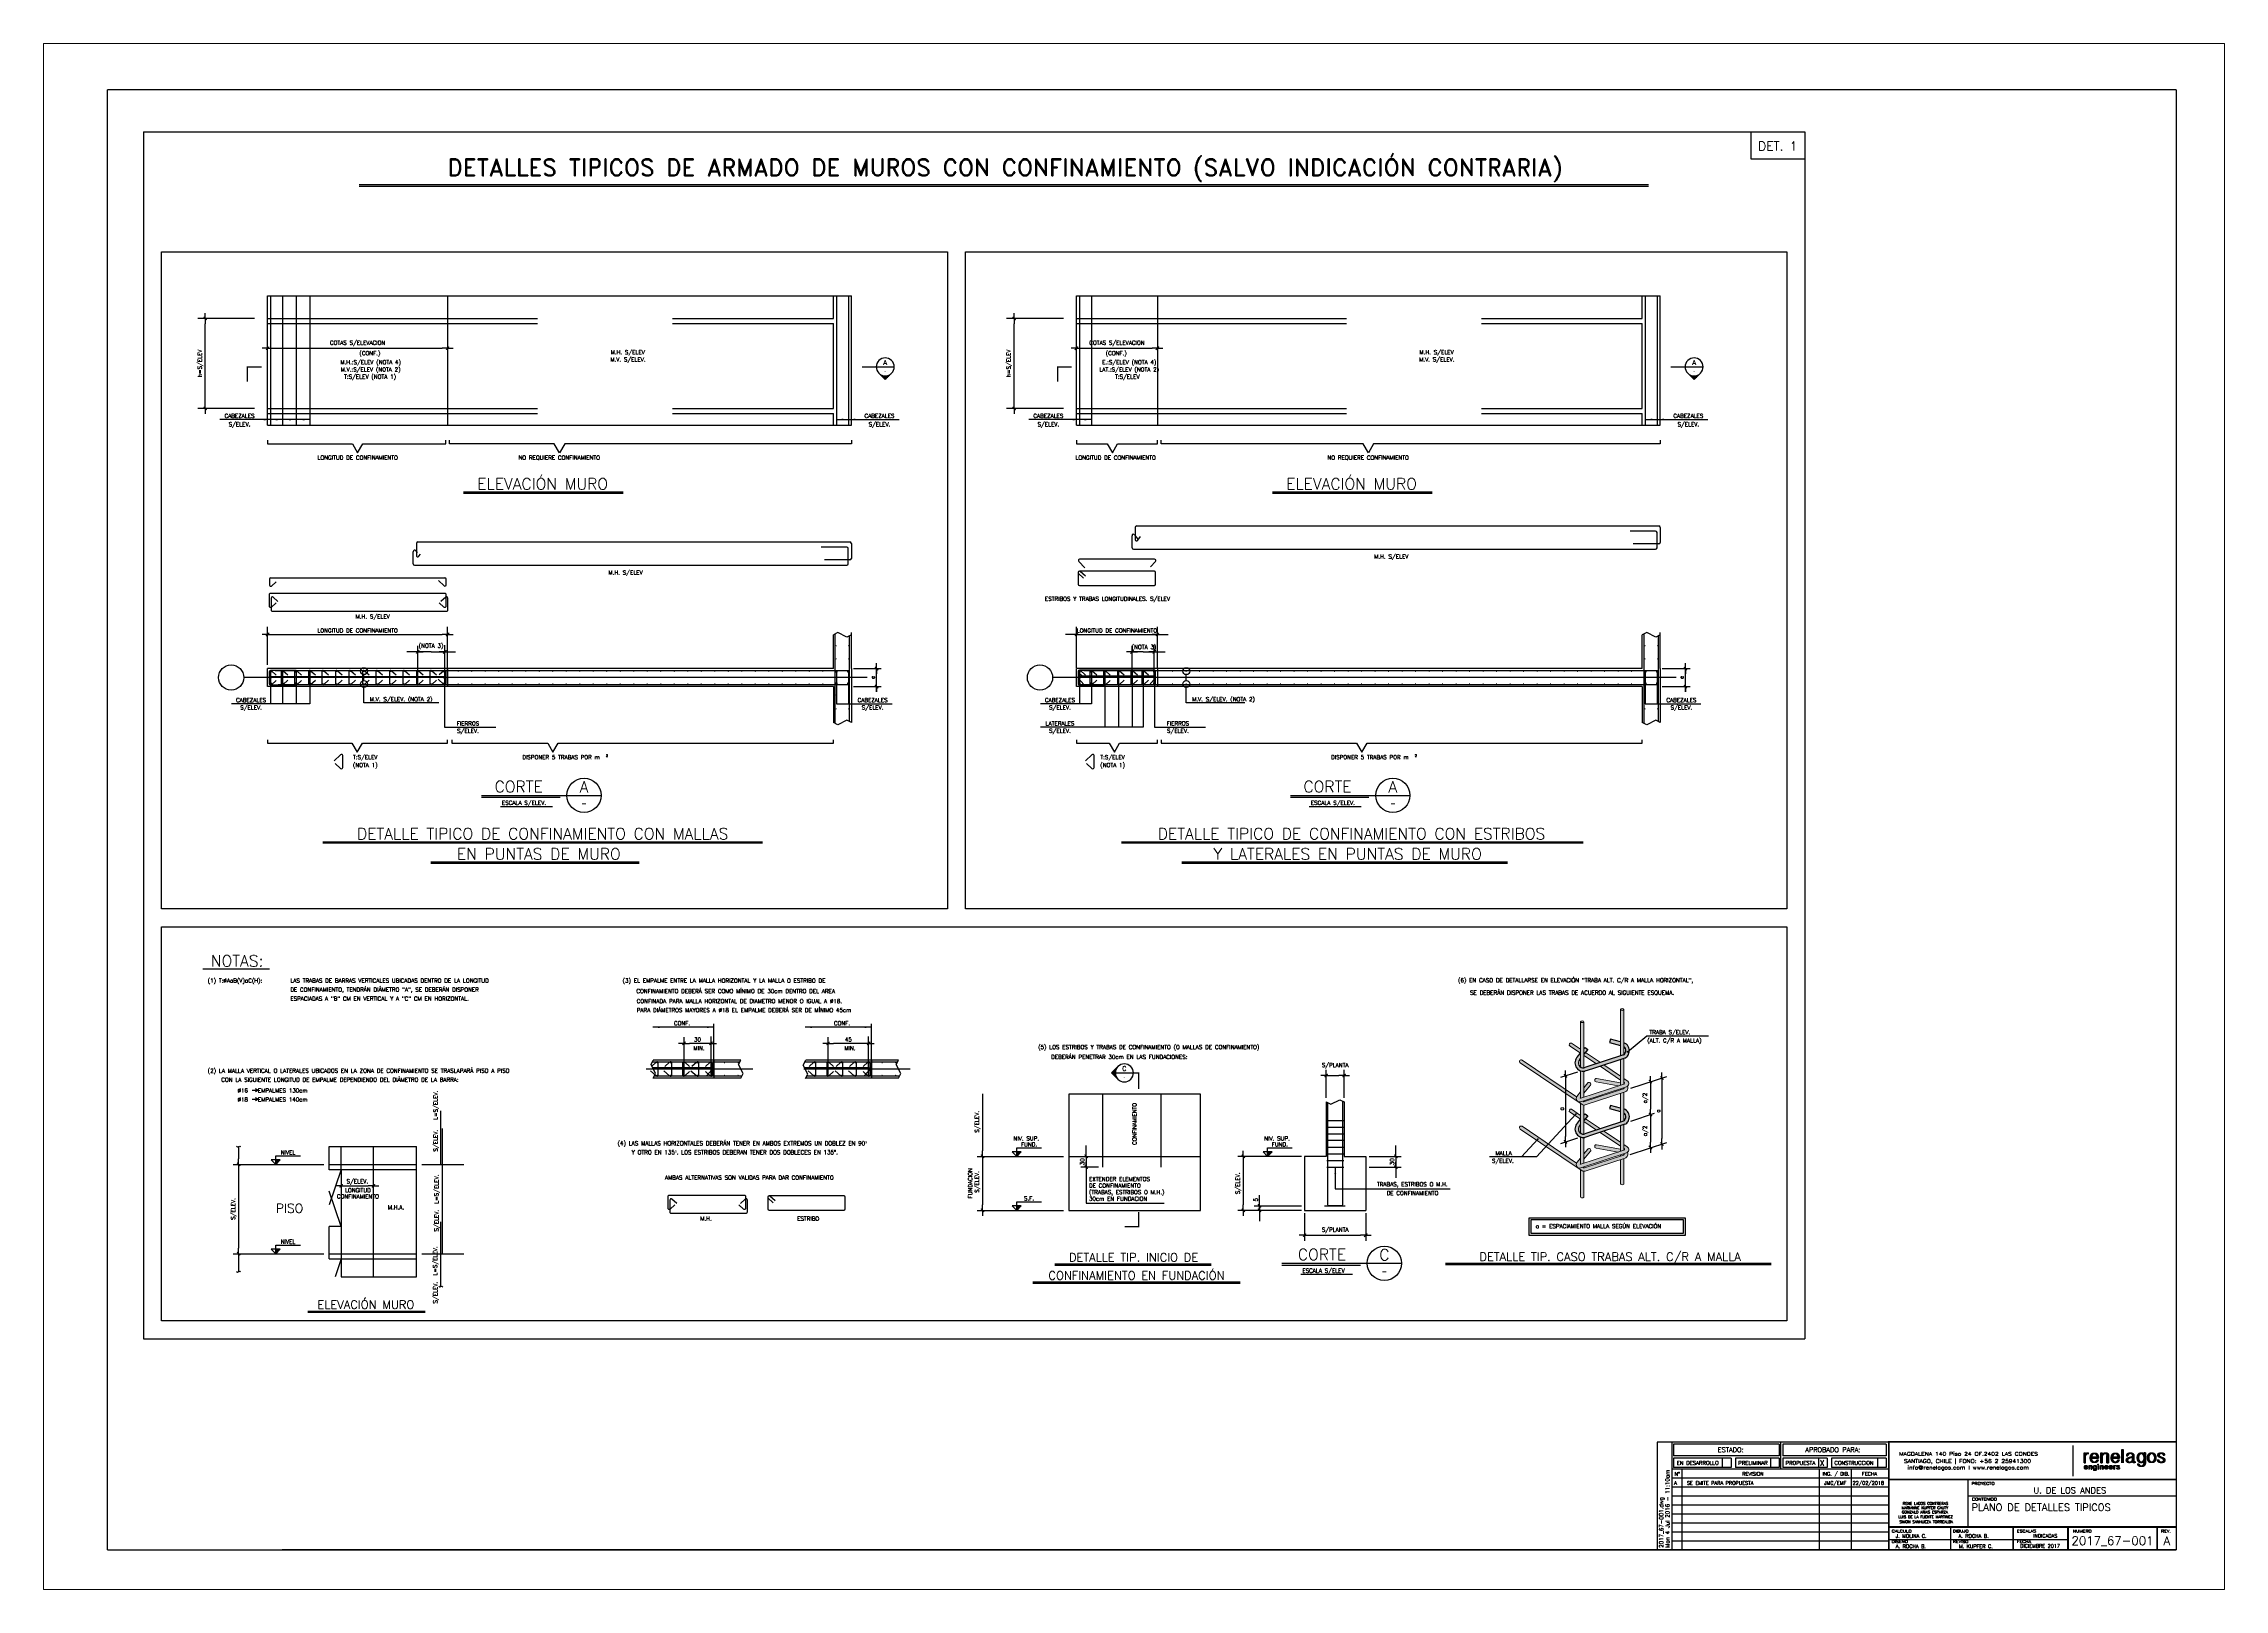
# Paper-space layout 'ESCALA 1-100' of a CAD drawing. Extents: x 15 to 621, y 3 to 432.
# The model-space entities are those that its viewports show. They can reach past a viewport. Long polylines and large blocks are cut down to what shows.
import ezdxf
from ezdxf.enums import TextEntityAlignment as Align

# ---------------------------------------------------------------- set-up
doc = ezdxf.new("R2010")
doc.units = 0
doc.header["$LTSCALE"] = 30
doc.header["$MEASUREMENT"] = 0
for name, pattern in [('DASHED', [0.75, 0.5, -0.25]), ('EJES', [12.5, 10, -1, 0.5, -1]), ('HIDDEN', [0.375, 0.25, -0.125])]:
    doc.linetypes.add(name, pattern=pattern)
doc.layers.get('0').update_dxf_attribs({"linetype": 'CONTINUOUS'})
for name, color, linetype in [('CONTORNOS', 3, 'CONTINUOUS'), ('CORTES', 5, 'CONTINUOUS'), ('FORMATO', 7, 'CONTINUOUS'), ('RLA-BORDE DE LOSAS', 3, 'CONTINUOUS'), ('RLA-CONTORNOS', 3, 'CONTINUOUS'), ('RLA-CORTES', 5, 'CONTINUOUS'), ('RLA-FE', 7, 'CONTINUOUS'), ('RLA-FORMATO', 7, 'CONTINUOUS'), ('RLA-LINEA CONFINAMIENTO', 1, 'HIDDEN'), ('RLA-LOGO', 7, 'CONTINUOUS'), ('RLA-PROYECCIONES', 2, 'DASHED'), ('RLA-TEXTOS-FE', 9, 'CONTINUOUS'), ('RLA-TEXTOS2', 6, 'CONTINUOUS'), ('TEXTOS2', 6, 'CONTINUOUS')]:
    doc.layers.add(name, color=color, linetype=linetype)
doc.layers.add('RLA-VIEW', color=7, linetype='CONTINUOUS', plot=False)
doc.layers.add('Structural Rebar', color=7, linetype='CONTINUOUS', lineweight=15)
doc.styles.add('DIREC', font='ROMAND', dxfattribs={"width": 1.2})
doc.styles.add('INGCIV', font='ROMAND', dxfattribs={"width": 1.2})
doc.styles.add('ROMAND', font='romand', dxfattribs={"height": 31.5})
doc.styles.add('ROMANS', font='romans.shx', dxfattribs={"height": 11.25})
doc.styles.add('SIETE50', font='ROMAND.SHX', dxfattribs={"height": 31.5})
doc.linetypes.add('ZIGZAG', pattern='A,0.0001,-0.2,[131,ltypeshp.shx,S=0.2,R=0,X=-0.2,Y=0],-0.4,[131,ltypeshp.shx,S=0.2,R=180,X=0.2,Y=0],-0.2', length=0.8001)
doc.dimstyles.new('ING20', dxfattribs={"dimscale": 50, "dimtxt": 0.27, "dimasz": 0.3, "dimexe": 0.3, "dimexo": 1, "dimgap": 0.1, "dimtad": 1, "dimdec": 1, "dimlfac": 0.4, "dimzin": 12, "dimdsep": 46, "dimtxsty": 'ROMANS', "dimblk1": 'TICK1', "dimblk2": 'TICK1', "dimsah": 1, "dimcen": 0.09, "dimse1": 1, "dimse2": 1, "dimclrd": 2, "dimclre": 1, "dimclrt": 3, "dimadec": 0, "dimazin": 0, "dimtfac": 1, "dimtdec": 1, "dimtix": 1, "dimtmove": 2, "dimatfit": 3, "dimldrblk": 'TICK1', "dimfxl": 1, "dimtolj": 1, "dimtzin": 12, "dimarcsym": 0})
doc.dimstyles.new('ING50', dxfattribs={"dimscale": 50, "dimtxt": 0.27, "dimasz": 0.3, "dimexe": 0.3, "dimexo": 1, "dimgap": 0.1, "dimtad": 1, "dimdec": 1, "dimzin": 12, "dimdsep": 46, "dimtxsty": 'ROMANS', "dimblk1": 'TICK1', "dimblk2": 'TICK1', "dimsah": 1, "dimcen": 0.09, "dimse1": 1, "dimse2": 1, "dimclrd": 2, "dimclre": 1, "dimclrt": 3, "dimadec": 0, "dimazin": 0, "dimtfac": 1, "dimtdec": 1, "dimtix": 1, "dimtmove": 2, "dimatfit": 3, "dimldrblk": 'TICK1', "dimfxl": 1, "dimtolj": 1, "dimtzin": 12, "dimarcsym": 0})

# ---------------------------------------------------------------- blocks, each defined once
blk = doc.blocks.new('viñeta-rl')
at = {"layer": 'RLA-FORMATO', "color": 2, "linetype": 'Continuous'}
for p, q in [((-797.5, 298.8), (-1441, 298.8)), ((-1441, 298.8), (-1441, -1.2)), ((-1400, 298.8), (-1400, 0)), ((-1395.5, 293.8), (-1395.5, 261.3)), ((-1101.9, 293.8), (-1395.5, 293.8)), ((-1101.9, 261.3), (-1395.5, 261.3)), ((-1395.5, 254.6), (-1395.5, 228.6)), ((-1235.8, 254.6), (-1395.5, 254.6)), ((-1223.8, 254.6), (-1223.8, 228.6)), ((-1101.9, 254.6), (-1223.8, 254.6)), ((-1101.9, 293.8), (-1101.9, 261.3)), ((-805.2, 293.8), (-1092.3, 293.8)), ((-1092.3, 293.8), (-1092.3, 261.3)), ((-805.2, 261.3), (-1092.3, 261.3)), ((-969, 254.6), (-1092.3, 254.6)), ((-805.2, 254.6), (-957, 254.6)), ((-805.2, 293.8), (-805.2, 261.3)), ((-286.2, 289.9), (-286.2, 204.6)), ((-797.5, 223.6), (-1400, 223.6)), ((-797.5, 198.6), (-1400, 198.6)), ((-1235.8, 228.6), (-1395.5, 228.6)), ((-1372.5, 223.6), (-1372.5, 0)), ((-1101.9, 228.6), (-1223.8, 228.6)), ((-969, 228.6), (-1092.3, 228.6)), ((-991.5, 223.6), (-991.5, 0)), ((-805.2, 228.6), (-957, 228.6)), ((-902.5, 223.6), (-902.5, 0)), ((-578.3, 195.3), (-578.3, 63.3)), ((-797.5, 173.6), (-1400, 173.6)), ((-797.5, 148.6), (-1400, 148.6)), ((-797.5, 123.6), (-1400, 123.6)), ((-578.3, 149.8), (0, 149.8)), ((-797.5, 98.6), (-1400, 98.6)), ((-795.7, 73.6), (-1398.2, 73.6)), ((-625, 0), (-625, 63.3)), ((-797.5, 48.6), (-1400, 48.6)), ((-797.5, 23.6), (-1400, 23.6)), ((-797.5, 28.8), (-300, 28.8))]:
    blk.add_line(p, q, dxfattribs=at)
at = {"layer": 'RLA-FORMATO', "color": 2}
for p, q in [((-1260, 254.6), (-1260, 228.6)), ((-1235.8, 254.6), (-1235.8, 228.6)), ((-1126.1, 254.6), (-1126.1, 228.6)), ((-1101.9, 254.6), (-1101.9, 228.6)), ((-1092.3, 254.6), (-1092.3, 228.6)), ((-993.2, 254.6), (-993.2, 228.6)), ((-969, 254.6), (-969, 228.6)), ((-957, 254.6), (-957, 228.6)), ((-829.4, 254.6), (-829.4, 228.6)), ((-805.2, 254.6), (-805.2, 228.6))]:
    blk.add_line(p, q, dxfattribs=at)
at = {"layer": 'RLA-FORMATO', "color": 3}
blk.add_line((-1097.1, 223.6), (-1097.1, 298.8), dxfattribs=at)
at = {"layer": 'RLA-FORMATO', "color": 5, "const_width": 5}
for points in [[(0, 300), (-797.5, 300), (-797.5, 0)], [(0, 195.3), (-797.5, 195.3)], [(0, 63.3), (-797.5, 63.3)], [(-452.5, 0), (-452.5, 63.3)], [(-300, 0), (-300, 63.3)], [(-52.5, 0), (-52.5, 63.3)]]:
    blk.add_lwpolyline(points, dxfattribs=at)
at = {"layer": 'RLA-LOGO', "color": 9, "true_color": 0xc0c0c0}
for p, q in [((-255.3, 241.7), (-255.3, 269.6)), ((-255.3, 241.7), (-255.3, 269.6)), ((-255.3, 269.6), (-251.3, 269.6)), ((-255.2, 241.7), (-255.2, 269.6)), ((-255.2, 241.7), (-255.2, 269.6)), ((-255.1, 241.7), (-255.1, 269.6)), ((-255.1, 241.7), (-255.1, 269.6)), ((-255, 241.7), (-255, 269.6)), ((-255, 241.7), (-255, 269.6)), ((-255, 241.7), (-255, 269.6)), ((-254.9, 241.7), (-254.9, 269.6)), ((-254.9, 241.7), (-254.9, 269.6)), ((-254.8, 241.7), (-254.8, 269.6)), ((-254.8, 241.7), (-254.8, 269.6)), ((-254.7, 241.7), (-254.7, 269.6)), ((-254.7, 241.7), (-254.7, 269.6)), ((-254.6, 241.7), (-254.6, 269.6)), ((-254.6, 241.7), (-254.6, 269.6)), ((-254.5, 241.7), (-254.5, 269.6)), ((-254.5, 241.7), (-254.5, 269.6)), ((-254.5, 241.7), (-254.5, 269.6)), ((-254.4, 241.7), (-254.4, 269.6)), ((-254.4, 241.7), (-254.4, 269.6)), ((-254.3, 241.7), (-254.3, 269.6)), ((-254.3, 241.7), (-254.3, 269.6)), ((-254.2, 241.7), (-254.2, 269.6)), ((-254.2, 241.7), (-254.2, 269.6)), ((-254.1, 241.7), (-254.1, 269.6)), ((-254.1, 241.7), (-254.1, 269.6)), ((-254.1, 241.7), (-254.1, 269.6)), ((-254, 241.7), (-254, 269.6)), ((-254, 241.7), (-254, 269.6)), ((-253.9, 241.7), (-253.9, 269.6)), ((-253.9, 241.7), (-253.9, 269.6)), ((-253.8, 241.7), (-253.8, 269.6)), ((-253.8, 241.7), (-253.8, 269.6)), ((-253.7, 241.7), (-253.7, 269.6)), ((-253.7, 241.7), (-253.7, 269.6)), ((-253.6, 241.7), (-253.6, 269.6)), ((-253.6, 241.7), (-253.6, 269.6)), ((-253.6, 241.7), (-253.6, 269.6)), ((-253.5, 241.7), (-253.5, 269.6)), ((-253.5, 241.7), (-253.5, 269.6)), ((-253.4, 241.7), (-253.4, 269.6)), ((-253.4, 241.7), (-253.4, 269.6)), ((-253.3, 241.7), (-253.3, 269.6)), ((-253.3, 241.7), (-253.3, 269.6)), ((-253.2, 241.7), (-253.2, 269.6)), ((-253.2, 241.7), (-253.2, 269.6)), ((-253.2, 241.7), (-253.2, 269.6)), ((-253.1, 241.7), (-253.1, 269.6)), ((-253.1, 241.7), (-253.1, 269.6)), ((-253, 241.7), (-253, 269.6)), ((-253, 241.7), (-253, 269.6)), ((-252.9, 241.7), (-252.9, 269.6)), ((-252.9, 241.7), (-252.9, 269.6)), ((-252.8, 241.7), (-252.8, 269.6)), ((-252.8, 241.7), (-252.8, 269.6)), ((-252.7, 241.7), (-252.7, 269.6)), ((-252.7, 241.7), (-252.7, 269.6)), ((-252.7, 241.7), (-252.7, 269.6)), ((-252.6, 241.7), (-252.6, 269.6)), ((-252.6, 241.7), (-252.6, 269.6)), ((-252.5, 241.7), (-252.5, 269.6)), ((-252.5, 241.7), (-252.5, 269.6)), ((-252.4, 241.7), (-252.4, 269.6)), ((-252.4, 241.7), (-252.4, 269.6)), ((-252.3, 241.7), (-252.3, 269.6)), ((-252.3, 241.7), (-252.3, 269.6)), ((-252.3, 241.7), (-252.3, 269.6)), ((-252.2, 241.7), (-252.2, 269.6)), ((-252.2, 241.7), (-252.2, 269.6)), ((-252.1, 241.7), (-252.1, 269.6)), ((-252.1, 241.7), (-252.1, 269.6)), ((-252, 241.7), (-252, 269.6)), ((-252, 241.7), (-252, 269.6)), ((-251.9, 241.7), (-251.9, 269.6)), ((-251.9, 241.7), (-251.9, 269.6)), ((-251.8, 241.7), (-251.8, 269.6)), ((-251.8, 241.7), (-251.8, 269.6)), ((-251.8, 241.7), (-251.8, 269.6)), ((-251.7, 241.7), (-251.7, 269.6)), ((-251.7, 241.7), (-251.7, 269.6)), ((-251.6, 241.7), (-251.6, 269.6)), ((-251.6, 241.7), (-251.6, 269.6)), ((-251.5, 241.7), (-251.5, 269.6)), ((-251.5, 241.7), (-251.5, 269.6)), ((-251.4, 241.7), (-251.4, 269.6)), ((-251.4, 241.7), (-251.4, 269.6)), ((-251.4, 241.7), (-251.4, 269.6)), ((-251.3, 269.6), (-251.3, 266.3)), ((-251.3, 241.7), (-251.3, 269.6)), ((-251.3, 266.3), (-251.1, 266.3)), ((-251.3, 259.9), (-251.3, 266.3)), ((-251.2, 260.3), (-251.2, 266.3)), ((-251.2, 260.5), (-251.2, 266.3)), ((-251.1, 260.9), (-251.1, 266.4)), ((-251.1, 260.7), (-251.1, 266.3)), ((-251, 261.2), (-251, 266.6)), ((-251, 261.1), (-251, 266.5)), ((-250.9, 261.6), (-250.9, 266.8)), ((-250.9, 261.5), (-250.9, 266.7)), ((-250.9, 261.4), (-250.9, 266.6)), ((-250.8, 261.7), (-250.8, 266.9)), ((-250.8, 261.8), (-250.8, 266.9)), ((-250.7, 262), (-250.7, 267.1)), ((-250.7, 261.9), (-250.7, 267)), ((-250.6, 262.2), (-250.6, 267.2)), ((-250.6, 262.1), (-250.6, 267.1)), ((-250.5, 262.5), (-250.5, 267.4)), ((-250.5, 262.3), (-250.5, 267.3)), ((-250.5, 262.4), (-250.5, 267.3)), ((-250.4, 262.6), (-250.4, 267.5)), ((-250.4, 262.5), (-250.4, 267.4)), ((-250.3, 262.8), (-250.3, 267.6)), ((-250.3, 262.7), (-250.3, 267.5)), ((-250.2, 262.8), (-250.2, 267.7)), ((-250.2, 262.9), (-250.2, 267.7)), ((-250.1, 263), (-250.1, 267.8)), ((-250.1, 263), (-250.1, 267.8)), ((-250, 263.2), (-250, 268)), ((-250, 263.1), (-250, 267.9)), ((-250, 263.2), (-250, 267.9)), ((-249.9, 263.3), (-249.9, 268)), ((-249.9, 263.3), (-249.9, 268)), ((-249.8, 263.4), (-249.8, 268.1)), ((-249.8, 263.4), (-249.8, 268.1)), ((-249.7, 263.5), (-249.7, 268.2)), ((-249.7, 263.5), (-249.7, 268.2)), ((-249.6, 263.6), (-249.6, 268.3)), ((-249.6, 263.6), (-249.6, 268.3)), ((-249.6, 263.7), (-249.6, 268.3)), ((-249.5, 263.7), (-249.5, 268.4)), ((-249.5, 263.8), (-249.5, 268.4)), ((-249.4, 263.8), (-249.4, 268.5)), ((-249.4, 263.9), (-249.4, 268.5)), ((-249.3, 264), (-249.3, 268.6)), ((-249.3, 263.9), (-249.3, 268.5)), ((-249.2, 264), (-249.2, 268.6)), ((-249.2, 264.1), (-249.2, 268.6)), ((-249.1, 264.1), (-249.1, 268.7)), ((-249.1, 264.1), (-249.1, 268.7)), ((-249.1, 264.2), (-249.1, 268.7)), ((-249, 264.2), (-249, 268.8)), ((-249, 264.3), (-249, 268.8)), ((-248.9, 264.3), (-248.9, 268.9)), ((-248.9, 264.3), (-248.9, 268.8)), ((-248.8, 264.4), (-248.8, 268.9)), ((-248.8, 264.4), (-248.8, 268.9)), ((-248.7, 264.4), (-248.7, 269)), ((-248.7, 264.5), (-248.7, 269)), ((-248.7, 264.5), (-248.7, 269)), ((-248.6, 264.6), (-248.6, 269.1)), ((-248.6, 264.5), (-248.6, 269)), ((-248.5, 264.6), (-248.5, 269.1)), ((-248.5, 264.6), (-248.5, 269.1)), ((-248.4, 264.7), (-248.4, 269.2)), ((-248.4, 264.7), (-248.4, 269.1)), ((-248.3, 264.7), (-248.3, 269.2)), ((-248.3, 264.7), (-248.3, 269.2)), ((-248.2, 264.8), (-248.2, 269.3)), ((-248.2, 264.8), (-248.2, 269.3)), ((-248.2, 264.8), (-248.2, 269.2)), ((-248.1, 264.9), (-248.1, 269.3)), ((-248.1, 264.9), (-248.1, 269.3)), ((-248, 264.9), (-248, 269.4)), ((-248, 264.9), (-248, 269.4)), ((-247.9, 265), (-247.9, 269.4)), ((-247.9, 265), (-247.9, 269.4)), ((-247.8, 265), (-247.8, 269.5)), ((-247.8, 265.1), (-247.8, 269.5)), ((-247.8, 265), (-247.8, 269.4)), ((-247.7, 265.1), (-247.7, 269.5)), ((-247.7, 265.1), (-247.7, 269.5)), ((-247.6, 265.1), (-247.6, 269.5)), ((-247.6, 265.1), (-247.6, 269.5)), ((-247.5, 265.2), (-247.5, 269.6)), ((-247.5, 265.2), (-247.5, 269.6)), ((-247.4, 265.2), (-247.4, 269.6)), ((-247.4, 265.2), (-247.4, 269.6)), ((-247.3, 265.3), (-247.3, 269.7)), ((-247.3, 265.2), (-247.3, 269.6)), ((-247.3, 265.3), (-247.3, 269.6)), ((-247.2, 265.3), (-247.2, 269.7)), ((-247.2, 265.3), (-247.2, 269.7)), ((-247.1, 265.3), (-247.1, 269.7)), ((-247.1, 265.4), (-247.1, 269.7)), ((-247, 265.4), (-247, 269.8)), ((-247, 265.4), (-247, 269.7)), ((-246.9, 265.4), (-246.9, 269.8)), ((-246.9, 265.4), (-246.9, 269.8)), ((-246.9, 265.4), (-246.9, 269.8)), ((-246.8, 265.4), (-246.8, 269.8)), ((-246.8, 265.5), (-246.8, 269.8)), ((-246.7, 265.5), (-246.7, 269.8)), ((-246.7, 265.5), (-246.7, 269.8)), ((-246.6, 265.5), (-246.6, 269.9)), ((-246.6, 265.5), (-246.6, 269.8)), ((-246.5, 265.5), (-246.5, 269.9)), ((-246.5, 265.5), (-246.5, 269.9)), ((-246.4, 265.6), (-246.4, 269.9)), ((-246.4, 265.6), (-246.4, 269.9)), ((-246.4, 265.6), (-246.4, 269.9)), ((-246.3, 265.6), (-246.3, 269.9)), ((-246.3, 265.6), (-246.3, 269.9)), ((-246.2, 265.6), (-246.2, 269.9)), ((-246.2, 265.6), (-246.2, 269.9)), ((-246.1, 265.6), (-246.1, 269.9)), ((-246.1, 265.6), (-246.1, 269.9)), ((-246, 265.6), (-246, 270)), ((-246, 265.7), (-246, 270)), ((-246, 265.7), (-246, 270)), ((-245.9, 265.7), (-245.9, 270)), ((-245.9, 265.7), (-245.9, 270)), ((-245.8, 265.7), (-245.8, 270)), ((-245.8, 265.7), (-245.8, 270)), ((-245.7, 265.7), (-245.7, 270)), ((-245.7, 265.7), (-245.7, 270)), ((-245.6, 265.7), (-245.6, 270)), ((-245.6, 265.7), (-245.6, 270)), ((-245.5, 265.7), (-245.5, 270)), ((-245.5, 265.7), (-245.5, 270)), ((-245.5, 265.7), (-245.5, 270)), ((-245.4, 265.7), (-245.4, 270)), ((-245.4, 265.7), (-245.4, 270)), ((-245.3, 265.7), (-245.3, 270)), ((-245.3, 265.7), (-245.3, 270)), ((-245.2, 265.8), (-245.2, 270)), ((-245.2, 265.8), (-245.2, 270)), ((-245.1, 265.8), (-245.1, 270)), ((-245.1, 265.8), (-245.1, 270)), ((-245.1, 265.8), (-245.1, 270)), ((-245, 265.8), (-245, 270)), ((-245, 265.8), (-245, 270)), ((-244.9, 265.8), (-244.9, 270)), ((-244.9, 265.8), (-244.9, 270)), ((-244.8, 265.8), (-244.8, 270)), ((-244.8, 265.8), (-244.8, 270)), ((-244.7, 265.8), (-244.7, 270)), ((-244.7, 265.8), (-244.7, 270)), ((-244.6, 265.8), (-244.6, 270)), ((-244.6, 265.8), (-244.6, 270)), ((-244.6, 265.8), (-244.6, 270)), ((-244.5, 265.8), (-244.5, 270)), ((-244.5, 265.8), (-244.5, 270)), ((-244.4, 265.8), (-244.4, 270)), ((-244.4, 265.8), (-244.4, 270)), ((-244.3, 265.8), (-244.3, 270)), ((-244.3, 265.7), (-244.3, 270)), ((-244.2, 265.7), (-244.2, 270)), ((-244.2, 265.7), (-244.2, 270)), ((-244.2, 265.7), (-244.2, 270)), ((-244.1, 265.7), (-244.1, 269.9)), ((-244.1, 265.7), (-244.1, 269.9)), ((-244, 265.7), (-244, 269.9)), ((-244, 265.7), (-244, 269.9)), ((-243.9, 265.7), (-243.9, 269.9)), ((-243.9, 265.7), (-243.9, 269.9)), ((-243.8, 265.7), (-243.8, 269.9)), ((-243.8, 265.7), (-243.8, 269.9)), ((-243.7, 265.7), (-243.7, 269.9)), ((-243.7, 265.7), (-243.7, 269.9)), ((-243.7, 265.7), (-243.7, 269.9)), ((-243.6, 265.7), (-243.6, 269.9)), ((-243.6, 265.6), (-243.6, 269.8)), ((-243.5, 265.6), (-243.5, 269.8)), ((-243.5, 265.6), (-243.5, 269.8)), ((-243.4, 265.6), (-243.4, 269.8)), ((-243.4, 265.6), (-243.4, 269.8)), ((-243.3, 265.6), (-243.3, 269.8)), ((-243.3, 265.6), (-243.3, 269.8)), ((-243.3, 265.6), (-243.3, 269.8)), ((-243.2, 265.6), (-243.2, 269.8)), ((-243.2, 265.6), (-243.2, 269.7)), ((-243.1, 265.5), (-243.1, 269.7)), ((-243.1, 265.5), (-243.1, 269.7)), ((-243, 265.5), (-243, 269.7)), ((-243, 265.5), (-243, 269.7)), ((-242.9, 265.5), (-242.9, 269.7)), ((-242.9, 265.5), (-242.9, 269.6)), ((-242.8, 265.5), (-242.8, 269.6)), ((-242.8, 265.5), (-242.8, 269.6)), ((-242.8, 265.4), (-242.8, 269.6)), ((-242.7, 265.4), (-242.7, 269.6)), ((-242.7, 265.4), (-242.7, 269.6)), ((-242.6, 265.4), (-242.6, 269.6)), ((-242.6, 265.4), (-242.6, 269.5)), ((-242.6, 265.4), (-242.6, 269.5)), ((-239, 257.2), (-239, 253.7)), ((-239, 256.8), (-239, 254.2)), ((-238.9, 257.9), (-238.9, 252.9)), ((-238.9, 257.6), (-238.9, 253.2)), ((-238.8, 258.4), (-238.8, 252.2)), ((-238.8, 258.1), (-238.8, 252.5)), ((-238.7, 258.8), (-238.7, 251.7)), ((-238.7, 258.6), (-238.7, 251.9)), ((-238.6, 259.4), (-238.6, 251)), ((-238.6, 259.2), (-238.6, 251.2)), ((-238.6, 259), (-238.6, 251.4)), ((-238.5, 259.8), (-238.5, 250.6)), ((-238.5, 259.6), (-238.5, 250.8)), ((-238.4, 260.2), (-238.4, 250.3)), ((-238.4, 260), (-238.4, 250.5)), ((-238.3, 260.5), (-238.3, 250)), ((-238.3, 260.4), (-238.3, 250.2)), ((-238.2, 261), (-238.2, 249.6)), ((-238.2, 260.9), (-238.2, 249.7)), ((-238.2, 260.7), (-238.2, 249.9)), ((-238.1, 261.3), (-238.1, 249.4)), ((-238.1, 261.2), (-238.1, 249.5)), ((-238, 261.6), (-238, 249.1)), ((-238, 261.5), (-238, 249.2)), ((-237.9, 261.9), (-237.9, 248.9)), ((-237.9, 261.7), (-237.9, 249)), ((-237.8, 262.1), (-237.8, 248.7)), ((-237.8, 262), (-237.8, 248.8)), ((-237.7, 262.4), (-237.7, 248.4)), ((-237.7, 262.3), (-237.7, 248.5)), ((-237.7, 262.2), (-237.7, 248.6)), ((-237.6, 262.6), (-237.6, 248.2)), ((-237.6, 262.5), (-237.6, 248.3)), ((-237.5, 262.8), (-237.5, 248)), ((-237.5, 262.7), (-237.5, 248)), ((-237.4, 263), (-237.4, 247.8)), ((-237.4, 262.9), (-237.4, 247.9)), ((-237.3, 263.3), (-237.3, 247.5)), ((-237.3, 263.2), (-237.3, 247.6)), ((-237.3, 263.1), (-237.3, 247.7)), ((-237.2, 263.5), (-237.2, 247.3)), ((-237.2, 263.4), (-237.2, 247.4)), ((-237.1, 263.6), (-237.1, 247.2)), ((-237.1, 263.6), (-237.1, 247.1)), ((-237, 263.8), (-237, 247)), ((-237, 263.7), (-237, 247)), ((-236.9, 263.9), (-236.9, 246.9)), ((-236.9, 263.9), (-236.9, 246.8)), ((-236.8, 264.2), (-236.8, 246.6)), ((-236.8, 264.1), (-236.8, 246.6)), ((-236.8, 264), (-236.8, 246.7)), ((-236.7, 264.3), (-236.7, 246.4)), ((-236.7, 264.2), (-236.7, 246.5)), ((-236.6, 264.4), (-236.6, 246.4)), ((-236.6, 264.4), (-236.6, 246.3)), ((-236.5, 264.6), (-236.5, 246.1)), ((-236.5, 264.5), (-236.5, 246.2)), ((-236.4, 264.8), (-236.4, 245.9)), ((-236.4, 264.7), (-236.4, 246)), ((-236.4, 264.6), (-236.4, 246.1)), ((-236.3, 264.9), (-236.3, 245.8)), ((-236.3, 264.8), (-236.3, 245.9)), ((-236.2, 265), (-236.2, 245.7)), ((-236.2, 264.9), (-236.2, 245.8)), ((-236.1, 265.1), (-236.1, 245.6)), ((-236.1, 265.1), (-236.1, 245.6)), ((-236, 265.2), (-236, 245.5)), ((-236, 265.2), (-236, 245.5)), ((-235.9, 265.4), (-235.9, 245.3)), ((-235.9, 265.4), (-235.9, 245.3)), ((-235.9, 265.3), (-235.9, 245.4)), ((-235.8, 265.5), (-235.8, 245.2)), ((-235.8, 265.5), (-235.8, 245.2)), ((-235.7, 265.6), (-235.7, 245.1)), ((-235.7, 265.6), (-235.7, 245.1)), ((-235.6, 265.8), (-235.6, 245)), ((-235.6, 265.7), (-235.6, 245)), ((-235.5, 265.9), (-235.5, 244.9)), ((-235.5, 265.9), (-235.5, 244.8)), ((-235.5, 265.8), (-235.5, 244.9)), ((-235.4, 266), (-235.4, 244.8)), ((-235.4, 266), (-235.4, 244.7)), ((-235.3, 266.1), (-235.3, 244.7)), ((-235.3, 266.1), (-235.3, 244.6)), ((-235.2, 266.2), (-235.2, 244.6)), ((-235.2, 266.2), (-235.2, 244.5)), ((-235.1, 266.3), (-235.1, 244.5)), ((-235.1, 266.3), (-235.1, 244.4)), ((-235, 266.5), (-235, 254.5)), ((-235, 266.4), (-235, 244.4)), ((-235, 266.4), (-235, 244.3)), ((-235, 254.5), (-215.3, 254.5)), ((-235, 253.8), (-235, 244.3)), ((-234.9, 266.5), (-234.9, 254.5)), ((-234.9, 266.5), (-234.9, 254.5)), ((-234.9, 253.2), (-234.9, 244.3)), ((-234.9, 252.8), (-234.9, 244.2)), ((-234.8, 266.6), (-234.8, 254.5)), ((-234.8, 266.6), (-234.8, 254.5)), ((-234.8, 257.9), (-219.5, 257.9)), ((-234.8, 252.4), (-234.8, 244.2)), ((-234.8, 252.1), (-234.8, 244.1)), ((-234.7, 266.7), (-234.7, 254.5)), ((-234.7, 266.7), (-234.7, 258.2)), ((-234.7, 257.9), (-234.7, 254.5)), ((-234.7, 251.9), (-234.7, 244.1)), ((-234.7, 251.6), (-234.7, 244)), ((-234.6, 266.8), (-234.6, 258.4)), ((-234.6, 266.8), (-234.6, 258.6)), ((-234.6, 266.8), (-234.6, 258.8)), ((-234.6, 257.9), (-234.6, 254.5)), ((-234.6, 257.9), (-234.6, 254.5)), ((-234.6, 257.9), (-234.6, 254.5)), ((-234.6, 251.4), (-234.6, 244)), ((-234.6, 251.2), (-234.6, 244)), ((-234.6, 251.1), (-234.6, 243.9)), ((-234.5, 266.9), (-234.5, 259)), ((-234.5, 266.9), (-234.5, 259.2)), ((-234.5, 257.9), (-234.5, 254.5)), ((-234.5, 257.9), (-234.5, 254.5)), ((-234.5, 250.9), (-234.5, 243.9)), ((-234.5, 250.7), (-234.5, 243.8)), ((-234.4, 267), (-234.4, 259.4)), ((-234.4, 267), (-234.4, 259.5)), ((-234.4, 257.9), (-234.4, 254.5)), ((-234.4, 257.9), (-234.4, 254.5)), ((-234.4, 250.6), (-234.4, 243.8)), ((-234.4, 250.5), (-234.4, 243.8)), ((-234.3, 267.1), (-234.3, 259.8)), ((-234.3, 267), (-234.3, 259.7)), ((-234.3, 257.9), (-234.3, 254.5)), ((-234.3, 257.9), (-234.3, 254.5)), ((-234.3, 250.4), (-234.3, 243.7)), ((-234.3, 250.2), (-234.3, 243.7)), ((-234.2, 267.2), (-234.2, 260.1)), ((-234.2, 267.1), (-234.2, 260)), ((-234.2, 257.9), (-234.2, 254.5)), ((-234.2, 257.9), (-234.2, 254.5)), ((-234.2, 250.1), (-234.2, 243.6)), ((-234.2, 250), (-234.2, 243.6)), ((-234.1, 267.3), (-234.1, 260.5)), ((-234.1, 267.2), (-234.1, 260.2)), ((-234.1, 267.2), (-234.1, 260.4)), ((-234.1, 257.9), (-234.1, 254.5)), ((-234.1, 257.9), (-234.1, 254.5)), ((-234.1, 257.9), (-234.1, 254.5)), ((-234.1, 249.9), (-234.1, 243.6)), ((-234.1, 249.8), (-234.1, 243.5)), ((-234.1, 249.7), (-234.1, 243.5)), ((-234, 267.4), (-234, 260.7)), ((-234, 267.3), (-234, 260.6)), ((-234, 257.9), (-234, 254.5)), ((-234, 257.9), (-234, 254.5)), ((-234, 249.6), (-234, 243.5)), ((-234, 249.5), (-234, 243.4)), ((-233.9, 267.4), (-233.9, 260.8)), ((-233.9, 267.4), (-233.9, 261)), ((-233.9, 257.9), (-233.9, 254.5)), ((-233.9, 257.9), (-233.9, 254.5)), ((-233.9, 249.4), (-233.9, 243.4)), ((-233.9, 249.3), (-233.9, 243.4)), ((-233.8, 267.5), (-233.8, 261.1)), ((-233.8, 267.5), (-233.8, 261.2)), ((-233.8, 257.9), (-233.8, 254.5)), ((-233.8, 257.9), (-233.8, 254.5)), ((-233.8, 249.2), (-233.8, 243.3)), ((-233.8, 249.2), (-233.8, 243.3)), ((-233.7, 267.6), (-233.7, 261.4)), ((-233.7, 267.6), (-233.7, 261.5)), ((-233.7, 267.5), (-233.7, 261.3)), ((-233.7, 257.9), (-233.7, 254.5)), ((-233.7, 257.9), (-233.7, 254.5)), ((-233.7, 257.9), (-233.7, 254.5)), ((-233.7, 249.1), (-233.7, 243.3)), ((-233.7, 249), (-233.7, 243.2)), ((-233.7, 248.9), (-233.7, 243.2)), ((-233.6, 267.7), (-233.6, 261.7)), ((-233.6, 267.6), (-233.6, 261.6)), ((-233.6, 257.9), (-233.6, 254.5)), ((-233.6, 257.9), (-233.6, 254.5)), ((-233.6, 248.8), (-233.6, 243.2)), ((-233.6, 248.8), (-233.6, 243.1)), ((-233.5, 267.7), (-233.5, 261.8)), ((-233.5, 267.7), (-233.5, 261.9)), ((-233.5, 257.9), (-233.5, 254.5)), ((-233.5, 257.9), (-233.5, 254.5)), ((-233.5, 248.7), (-233.5, 243.1)), ((-233.5, 248.6), (-233.5, 243.1)), ((-233.4, 267.8), (-233.4, 261.9)), ((-233.4, 267.8), (-233.4, 262)), ((-233.4, 257.9), (-233.4, 254.5)), ((-233.4, 257.9), (-233.4, 254.5)), ((-233.4, 248.5), (-233.4, 243)), ((-233.4, 248.5), (-233.4, 243)), ((-233.3, 267.8), (-233.3, 262.1)), ((-233.3, 267.8), (-233.3, 262.2)), ((-233.3, 257.9), (-233.3, 254.5)), ((-233.3, 257.9), (-233.3, 254.5)), ((-233.3, 248.4), (-233.3, 243)), ((-233.3, 248.3), (-233.3, 242.9)), ((-233.2, 267.9), (-233.2, 262.3)), ((-233.2, 267.9), (-233.2, 262.3)), ((-233.2, 267.9), (-233.2, 262.4)), ((-233.2, 257.9), (-233.2, 254.5)), ((-233.2, 257.9), (-233.2, 254.5)), ((-233.2, 257.9), (-233.2, 254.5)), ((-233.2, 248.3), (-233.2, 242.9)), ((-233.2, 248.2), (-233.2, 242.9)), ((-233.2, 248.1), (-233.2, 242.8)), ((-233.1, 268), (-233.1, 262.5)), ((-233.1, 268), (-233.1, 262.6)), ((-233.1, 257.9), (-233.1, 254.5)), ((-233.1, 257.9), (-233.1, 254.5)), ((-233.1, 248.1), (-233.1, 242.8)), ((-233.1, 248), (-233.1, 242.8)), ((-233, 268.1), (-233, 262.7)), ((-233, 268), (-233, 262.6)), ((-233, 257.9), (-233, 254.5)), ((-233, 257.9), (-233, 254.5)), ((-233, 247.9), (-233, 242.7)), ((-233, 247.9), (-233, 242.7)), ((-232.9, 268.1), (-232.9, 262.8)), ((-232.9, 268.1), (-232.9, 262.8)), ((-232.9, 257.9), (-232.9, 254.5)), ((-232.9, 257.9), (-232.9, 254.5)), ((-232.9, 247.8), (-232.9, 242.7)), ((-232.9, 247.8), (-232.9, 242.7)), ((-232.8, 268.2), (-232.8, 263)), ((-232.8, 268.2), (-232.8, 263)), ((-232.8, 268.1), (-232.8, 262.9)), ((-232.8, 257.9), (-232.8, 254.5)), ((-232.8, 257.9), (-232.8, 254.5)), ((-232.8, 257.9), (-232.8, 254.5)), ((-232.8, 247.7), (-232.8, 242.6)), ((-232.8, 247.6), (-232.8, 242.6)), ((-232.8, 247.6), (-232.8, 242.6)), ((-232.7, 268.2), (-232.7, 263.1)), ((-232.7, 268.2), (-232.7, 263.2)), ((-232.7, 257.9), (-232.7, 254.5)), ((-232.7, 257.9), (-232.7, 254.5)), ((-232.7, 247.5), (-232.7, 242.6)), ((-232.7, 247.5), (-232.7, 242.5)), ((-232.6, 268.3), (-232.6, 263.2)), ((-232.6, 268.3), (-232.6, 263.3)), ((-232.6, 257.9), (-232.6, 254.5)), ((-232.6, 257.9), (-232.6, 254.5)), ((-232.6, 247.4), (-232.6, 242.5)), ((-232.6, 247.4), (-232.6, 242.5)), ((-232.5, 268.4), (-232.5, 263.4)), ((-232.5, 268.3), (-232.5, 263.3)), ((-232.5, 257.9), (-232.5, 254.5)), ((-232.5, 257.9), (-232.5, 254.5)), ((-232.5, 247.3), (-232.5, 242.4)), ((-232.5, 247.2), (-232.5, 242.4)), ((-232.4, 268.4), (-232.4, 263.5)), ((-232.4, 268.4), (-232.4, 263.5)), ((-232.4, 257.9), (-232.4, 254.5)), ((-232.4, 257.9), (-232.4, 254.5)), ((-232.4, 247.2), (-232.4, 242.4)), ((-232.4, 247.1), (-232.4, 242.4)), ((-232.3, 268.4), (-232.3, 263.6)), ((-232.3, 268.5), (-232.3, 263.7)), ((-232.3, 268.4), (-232.3, 263.6)), ((-232.3, 257.9), (-232.3, 254.5)), ((-232.3, 257.9), (-232.3, 254.5)), ((-232.3, 257.9), (-232.3, 254.5)), ((-232.3, 247.1), (-232.3, 242.3)), ((-232.3, 247), (-232.3, 242.3)), ((-232.3, 247), (-232.3, 242.3)), ((-232.2, 268.5), (-232.2, 263.7)), ((-232.2, 268.5), (-232.2, 263.8)), ((-232.2, 257.9), (-232.2, 254.5)), ((-232.2, 257.9), (-232.2, 254.5)), ((-232.2, 246.9), (-232.2, 242.3)), ((-232.2, 246.9), (-232.2, 242.2)), ((-232.1, 268.6), (-232.1, 263.9)), ((-232.1, 268.5), (-232.1, 263.8)), ((-232.1, 257.9), (-232.1, 254.5)), ((-232.1, 257.9), (-232.1, 254.5)), ((-232.1, 246.8), (-232.1, 242.2)), ((-232.1, 246.8), (-232.1, 242.2)), ((-232, 268.6), (-232, 263.9)), ((-232, 268.6), (-232, 263.9)), ((-232, 257.9), (-232, 254.5)), ((-232, 257.9), (-232, 254.5)), ((-232, 246.7), (-232, 242.2)), ((-232, 246.7), (-232, 242.2)), ((-231.9, 268.7), (-231.9, 264)), ((-231.9, 268.7), (-231.9, 264.1)), ((-231.9, 268.6), (-231.9, 264)), ((-231.9, 257.9), (-231.9, 254.5)), ((-231.9, 257.9), (-231.9, 254.5)), ((-231.9, 257.9), (-231.9, 254.5)), ((-231.9, 246.6), (-231.9, 242.1)), ((-231.9, 246.6), (-231.9, 242.1)), ((-231.9, 246.5), (-231.9, 242.1)), ((-231.8, 268.7), (-231.8, 264.1)), ((-231.8, 268.7), (-231.8, 264.2)), ((-231.8, 257.9), (-231.8, 254.5)), ((-231.8, 257.9), (-231.8, 254.5)), ((-231.8, 246.5), (-231.8, 242.1)), ((-231.8, 246.5), (-231.8, 242.1)), ((-231.7, 268.8), (-231.7, 264.3)), ((-231.7, 268.7), (-231.7, 264.2)), ((-231.7, 257.9), (-231.7, 254.5)), ((-231.7, 257.9), (-231.7, 254.5)), ((-231.7, 246.4), (-231.7, 242)), ((-231.7, 246.4), (-231.7, 242)), ((-231.6, 268.8), (-231.6, 264.3)), ((-231.6, 268.8), (-231.6, 264.3)), ((-231.6, 257.9), (-231.6, 254.5)), ((-231.6, 257.9), (-231.6, 254.5)), ((-231.6, 246.3), (-231.6, 242)), ((-231.6, 246.3), (-231.6, 242)), ((-231.5, 268.8), (-231.5, 264.4)), ((-231.5, 268.8), (-231.5, 264.4)), ((-231.5, 257.9), (-231.5, 254.5)), ((-231.5, 257.9), (-231.5, 254.5)), ((-231.5, 246.2), (-231.5, 241.9)), ((-231.5, 246.2), (-231.5, 241.9)), ((-231.4, 268.9), (-231.4, 264.5)), ((-231.4, 268.9), (-231.4, 264.5)), ((-231.4, 268.9), (-231.4, 264.5)), ((-231.4, 257.9), (-231.4, 254.5)), ((-231.4, 257.9), (-231.4, 254.5)), ((-231.4, 257.9), (-231.4, 254.5)), ((-231.4, 246.2), (-231.4, 241.9)), ((-231.4, 246.1), (-231.4, 241.9)), ((-231.4, 246.1), (-231.4, 241.9)), ((-231.3, 268.9), (-231.3, 264.6)), ((-231.3, 268.9), (-231.3, 264.6)), ((-231.3, 257.9), (-231.3, 254.5)), ((-231.3, 257.9), (-231.3, 254.5)), ((-231.3, 246), (-231.3, 241.9)), ((-231.3, 246), (-231.3, 241.8)), ((-231.2, 269), (-231.2, 264.6)), ((-231.2, 269), (-231.2, 264.7)), ((-231.2, 257.9), (-231.2, 254.5)), ((-231.2, 257.9), (-231.2, 254.5)), ((-231.2, 246), (-231.2, 241.8)), ((-231.2, 245.9), (-231.2, 241.8)), ((-231.1, 269), (-231.1, 264.7)), ((-231.1, 269), (-231.1, 264.7)), ((-231.1, 257.9), (-231.1, 254.5)), ((-231.1, 257.9), (-231.1, 254.5)), ((-231.1, 245.9), (-231.1, 241.8)), ((-231.1, 245.9), (-231.1, 241.8)), ((-231, 269.1), (-231, 264.8)), ((-231, 269.1), (-231, 264.9)), ((-231, 269), (-231, 264.8)), ((-231, 257.9), (-231, 254.5)), ((-231, 257.9), (-231, 254.5)), ((-231, 257.9), (-231, 254.5)), ((-231, 245.8), (-231, 241.8)), ((-231, 245.8), (-231, 241.7)), ((-231, 245.8), (-231, 241.7)), ((-230.9, 269.1), (-230.9, 264.9)), ((-230.9, 269.1), (-230.9, 264.9)), ((-230.9, 257.9), (-230.9, 254.5)), ((-230.9, 257.9), (-230.9, 254.5)), ((-230.9, 245.7), (-230.9, 241.7)), ((-230.9, 245.7), (-230.9, 241.7)), ((-230.8, 269.1), (-230.8, 265)), ((-230.8, 269.1), (-230.8, 265)), ((-230.8, 257.9), (-230.8, 254.5)), ((-230.8, 257.9), (-230.8, 254.5)), ((-230.8, 245.7), (-230.8, 241.7)), ((-230.8, 245.6), (-230.8, 241.7)), ((-230.7, 269.2), (-230.7, 265)), ((-230.7, 269.2), (-230.7, 265.1)), ((-230.7, 257.9), (-230.7, 254.5)), ((-230.7, 257.9), (-230.7, 254.5)), ((-230.7, 245.6), (-230.7, 241.6)), ((-230.7, 245.6), (-230.7, 241.6)), ((-230.6, 269.2), (-230.6, 265.1)), ((-230.6, 269.2), (-230.6, 265.1)), ((-230.6, 257.9), (-230.6, 254.5)), ((-230.6, 257.9), (-230.6, 254.5)), ((-230.6, 245.5), (-230.6, 241.6)), ((-230.6, 245.5), (-230.6, 241.6)), ((-230.5, 269.2), (-230.5, 265.2)), ((-230.5, 269.2), (-230.5, 265.2)), ((-230.5, 269.2), (-230.5, 265.2)), ((-230.5, 257.9), (-230.5, 254.5)), ((-230.5, 257.9), (-230.5, 254.5)), ((-230.5, 257.9), (-230.5, 254.5)), ((-230.5, 245.5), (-230.5, 241.6)), ((-230.5, 245.5), (-230.5, 241.6)), ((-230.5, 245.4), (-230.5, 241.6)), ((-230.4, 269.3), (-230.4, 265.3)), ((-230.4, 269.3), (-230.4, 265.3)), ((-230.4, 257.9), (-230.4, 254.5)), ((-230.4, 257.9), (-230.4, 254.5)), ((-230.4, 245.4), (-230.4, 241.6)), ((-230.4, 245.4), (-230.4, 241.5)), ((-230.3, 269.3), (-230.3, 265.3)), ((-230.3, 269.3), (-230.3, 265.3)), ((-230.3, 257.9), (-230.3, 254.5)), ((-230.3, 257.9), (-230.3, 254.5)), ((-230.3, 245.3), (-230.3, 241.5)), ((-230.3, 245.3), (-230.3, 241.5)), ((-230.2, 269.3), (-230.2, 265.4)), ((-230.2, 269.3), (-230.2, 265.4)), ((-230.2, 257.9), (-230.2, 254.5)), ((-230.2, 257.9), (-230.2, 254.5)), ((-230.2, 245.3), (-230.2, 241.5)), ((-230.2, 245.3), (-230.2, 241.5)), ((-230.1, 269.4), (-230.1, 265.5)), ((-230.1, 269.4), (-230.1, 265.5)), ((-230.1, 269.3), (-230.1, 265.4)), ((-230.1, 257.9), (-230.1, 254.5)), ((-230.1, 257.9), (-230.1, 254.5)), ((-230.1, 257.9), (-230.1, 254.5)), ((-230.1, 245.2), (-230.1, 241.5)), ((-230.1, 245.2), (-230.1, 241.5)), ((-230.1, 245.2), (-230.1, 241.5)), ((-230, 269.4), (-230, 265.5)), ((-230, 269.4), (-230, 265.5)), ((-230, 257.9), (-230, 254.5)), ((-230, 257.9), (-230, 254.5)), ((-230, 245.2), (-230, 241.4)), ((-230, 245.1), (-230, 241.4)), ((-229.9, 269.4), (-229.9, 265.6)), ((-229.9, 269.4), (-229.9, 265.6)), ((-229.9, 257.9), (-229.9, 254.5)), ((-229.9, 257.9), (-229.9, 254.5)), ((-229.9, 245.1), (-229.9, 241.4)), ((-229.9, 245.1), (-229.9, 241.4)), ((-229.8, 269.4), (-229.8, 265.6)), ((-229.8, 269.4), (-229.8, 265.6)), ((-229.8, 257.9), (-229.8, 254.5)), ((-229.8, 257.9), (-229.8, 254.5)), ((-229.8, 245.1), (-229.8, 241.4)), ((-229.8, 245.1), (-229.8, 241.4)), ((-229.7, 269.5), (-229.7, 265.7)), ((-229.7, 269.4), (-229.7, 265.7)), ((-229.7, 257.9), (-229.7, 254.5)), ((-229.7, 257.9), (-229.7, 254.5)), ((-229.7, 245), (-229.7, 241.4)), ((-229.7, 245), (-229.7, 241.4)), ((-229.6, 269.5), (-229.6, 265.7)), ((-229.6, 269.5), (-229.6, 265.7)), ((-229.6, 269.5), (-229.6, 265.8)), ((-229.6, 257.9), (-229.6, 254.5)), ((-229.6, 257.9), (-229.6, 254.5)), ((-229.6, 257.9), (-229.6, 254.5)), ((-229.6, 245), (-229.6, 241.4)), ((-229.6, 245), (-229.6, 241.4)), ((-229.6, 245), (-229.6, 241.4)), ((-229.5, 269.5), (-229.5, 265.8)), ((-229.5, 269.5), (-229.5, 265.8)), ((-229.5, 257.9), (-229.5, 254.5)), ((-229.5, 257.9), (-229.5, 254.5)), ((-229.5, 244.9), (-229.5, 241.3)), ((-229.5, 244.9), (-229.5, 241.3)), ((-229.4, 269.5), (-229.4, 265.8)), ((-229.4, 269.5), (-229.4, 265.8)), ((-229.4, 257.9), (-229.4, 254.5)), ((-229.4, 257.9), (-229.4, 254.5)), ((-229.4, 244.9), (-229.4, 241.3)), ((-229.4, 244.9), (-229.4, 241.3)), ((-229.3, 269.5), (-229.3, 265.9)), ((-229.3, 269.5), (-229.3, 265.9)), ((-229.3, 257.9), (-229.3, 254.5)), ((-229.3, 257.9), (-229.3, 254.5)), ((-229.3, 244.9), (-229.3, 241.3)), ((-229.3, 244.9), (-229.3, 241.3)), ((-229.2, 269.6), (-229.2, 265.9)), ((-229.2, 269.6), (-229.2, 265.9)), ((-229.2, 269.6), (-229.2, 265.9)), ((-229.2, 257.9), (-229.2, 254.5)), ((-229.2, 257.9), (-229.2, 254.5)), ((-229.2, 257.9), (-229.2, 254.5)), ((-229.2, 244.8), (-229.2, 241.3)), ((-229.2, 244.8), (-229.2, 241.3)), ((-229.2, 244.8), (-229.2, 241.3)), ((-229.1, 269.6), (-229.1, 266)), ((-229.1, 269.6), (-229.1, 266)), ((-229.1, 257.9), (-229.1, 254.5)), ((-229.1, 257.9), (-229.1, 254.5)), ((-229.1, 244.8), (-229.1, 241.3)), ((-229.1, 244.8), (-229.1, 241.3)), ((-229, 269.6), (-229, 266)), ((-229, 269.6), (-229, 266)), ((-229, 257.9), (-229, 254.5)), ((-229, 257.9), (-229, 254.5)), ((-229, 244.8), (-229, 241.3)), ((-229, 244.8), (-229, 241.3)), ((-228.9, 269.6), (-228.9, 266)), ((-228.9, 269.6), (-228.9, 266)), ((-228.9, 257.9), (-228.9, 254.5)), ((-228.9, 257.9), (-228.9, 254.5)), ((-228.9, 244.7), (-228.9, 241.3)), ((-228.9, 244.7), (-228.9, 241.2)), ((-228.8, 269.6), (-228.8, 266)), ((-228.8, 269.6), (-228.8, 266.1)), ((-228.8, 257.9), (-228.8, 254.5)), ((-228.8, 257.9), (-228.8, 254.5)), ((-228.8, 244.7), (-228.8, 241.2)), ((-228.8, 244.7), (-228.8, 241.2)), ((-228.7, 269.6), (-228.7, 266.1)), ((-228.7, 269.6), (-228.7, 266.1)), ((-228.7, 269.6), (-228.7, 266.1)), ((-228.7, 257.9), (-228.7, 254.5)), ((-228.7, 257.9), (-228.7, 254.5)), ((-228.7, 257.9), (-228.7, 254.5)), ((-228.7, 244.7), (-228.7, 241.2)), ((-228.7, 244.7), (-228.7, 241.2)), ((-228.7, 244.7), (-228.7, 241.2)), ((-228.6, 269.7), (-228.6, 266.1)), ((-228.6, 269.6), (-228.6, 266.1)), ((-228.6, 257.9), (-228.6, 254.5)), ((-228.6, 257.9), (-228.6, 254.5)), ((-228.6, 244.7), (-228.6, 241.2)), ((-228.6, 244.7), (-228.6, 241.2)), ((-228.5, 269.7), (-228.5, 266.1)), ((-228.5, 269.7), (-228.5, 266.1)), ((-228.5, 257.9), (-228.5, 254.5)), ((-228.5, 257.9), (-228.5, 254.5)), ((-228.5, 244.6), (-228.5, 241.2)), ((-228.5, 244.6), (-228.5, 241.2)), ((-228.4, 269.7), (-228.4, 266.1)), ((-228.4, 269.7), (-228.4, 266.1)), ((-228.4, 257.9), (-228.4, 254.5)), ((-228.4, 257.9), (-228.4, 254.5)), ((-228.4, 244.6), (-228.4, 241.2)), ((-228.4, 244.6), (-228.4, 241.2)), ((-228.3, 269.7), (-228.3, 266.1)), ((-228.3, 269.7), (-228.3, 266.2)), ((-228.3, 269.7), (-228.3, 266.2)), ((-228.3, 257.9), (-228.3, 254.5)), ((-228.3, 257.9), (-228.3, 254.5)), ((-228.3, 257.9), (-228.3, 254.5)), ((-228.3, 244.6), (-228.3, 241.2)), ((-228.3, 244.6), (-228.3, 241.2)), ((-228.3, 244.6), (-228.3, 241.2)), ((-228.2, 269.7), (-228.2, 266.2)), ((-228.2, 269.7), (-228.2, 266.2)), ((-228.2, 257.9), (-228.2, 254.5)), ((-228.2, 257.9), (-228.2, 254.5)), ((-228.2, 244.6), (-228.2, 241.2)), ((-228.2, 244.6), (-228.2, 241.2)), ((-228.1, 269.7), (-228.1, 266.2)), ((-228.1, 269.7), (-228.1, 266.2)), ((-228.1, 257.9), (-228.1, 254.5)), ((-228.1, 257.9), (-228.1, 254.5)), ((-228.1, 244.6), (-228.1, 241.2)), ((-228.1, 244.6), (-228.1, 241.2)), ((-228, 269.7), (-228, 266.2)), ((-228, 269.7), (-228, 266.2)), ((-228, 257.9), (-228, 254.5)), ((-228, 257.9), (-228, 254.5)), ((-228, 244.6), (-228, 241.2)), ((-228, 244.6), (-228, 241.2)), ((-227.9, 269.7), (-227.9, 266.2)), ((-227.9, 269.7), (-227.9, 266.2)), ((-227.9, 257.9), (-227.9, 254.5)), ((-227.9, 257.9), (-227.9, 254.5)), ((-227.9, 244.6), (-227.9, 241.2)), ((-227.9, 244.6), (-227.9, 241.2)), ((-227.8, 269.7), (-227.8, 266.2)), ((-227.8, 269.7), (-227.8, 266.2)), ((-227.8, 269.7), (-227.8, 266.2)), ((-227.8, 257.9), (-227.8, 254.5)), ((-227.8, 257.9), (-227.8, 254.5)), ((-227.8, 257.9), (-227.8, 254.5)), ((-227.8, 244.5), (-227.8, 241.2)), ((-227.8, 244.5), (-227.8, 241.2)), ((-227.8, 244.5), (-227.8, 241.2)), ((-227.7, 269.7), (-227.7, 266.2)), ((-227.7, 269.7), (-227.7, 266.2)), ((-227.7, 257.9), (-227.7, 254.5)), ((-227.7, 257.9), (-227.7, 254.5)), ((-227.7, 244.5), (-227.7, 241.2)), ((-227.7, 244.5), (-227.7, 241.2)), ((-227.6, 269.7), (-227.6, 266.2)), ((-227.6, 269.7), (-227.6, 266.2)), ((-227.6, 257.9), (-227.6, 254.5)), ((-227.6, 257.9), (-227.6, 254.5)), ((-227.6, 244.5), (-227.6, 241.2)), ((-227.6, 244.5), (-227.6, 241.2)), ((-227.5, 269.7), (-227.5, 266.2)), ((-227.5, 269.7), (-227.5, 266.2)), ((-227.5, 257.9), (-227.5, 254.5)), ((-227.5, 257.9), (-227.5, 254.5)), ((-227.5, 244.5), (-227.5, 241.2)), ((-227.5, 244.5), (-227.5, 241.2)), ((-227.4, 269.7), (-227.4, 266.2)), ((-227.4, 269.7), (-227.4, 266.2)), ((-227.4, 269.7), (-227.4, 266.2)), ((-227.4, 257.9), (-227.4, 254.5)), ((-227.4, 257.9), (-227.4, 254.5)), ((-227.4, 257.9), (-227.4, 254.5)), ((-227.4, 244.5), (-227.4, 241.2)), ((-227.4, 244.5), (-227.4, 241.2)), ((-227.4, 244.5), (-227.4, 241.2)), ((-227.3, 269.7), (-227.3, 266.2)), ((-227.3, 269.7), (-227.3, 266.2)), ((-227.3, 257.9), (-227.3, 254.5)), ((-227.3, 257.9), (-227.3, 254.5)), ((-227.3, 244.5), (-227.3, 241.2)), ((-227.3, 244.5), (-227.3, 241.2)), ((-227.2, 269.7), (-227.2, 266.2)), ((-227.2, 269.7), (-227.2, 266.2)), ((-227.2, 257.9), (-227.2, 254.5)), ((-227.2, 257.9), (-227.2, 254.5)), ((-227.2, 244.5), (-227.2, 241.2)), ((-227.2, 244.5), (-227.2, 241.2)), ((-227.1, 269.7), (-227.1, 266.2)), ((-227.1, 269.7), (-227.1, 266.2)), ((-227.1, 257.9), (-227.1, 254.5)), ((-227.1, 257.9), (-227.1, 254.5)), ((-227.1, 244.5), (-227.1, 241.2)), ((-227.1, 244.5), (-227.1, 241.2)), ((-227, 269.7), (-227, 266.2)), ((-227, 269.7), (-227, 266.2)), ((-227, 257.9), (-227, 254.5)), ((-227, 257.9), (-227, 254.5)), ((-227, 244.5), (-227, 241.2)), ((-227, 244.5), (-227, 241.2)), ((-226.9, 269.7), (-226.9, 266.2)), ((-226.9, 269.7), (-226.9, 266.2)), ((-226.9, 269.7), (-226.9, 266.2)), ((-226.9, 257.9), (-226.9, 254.5)), ((-226.9, 257.9), (-226.9, 254.5)), ((-226.9, 257.9), (-226.9, 254.5)), ((-226.9, 244.5), (-226.9, 241.2)), ((-226.9, 244.5), (-226.9, 241.2)), ((-226.9, 244.5), (-226.9, 241.2)), ((-226.8, 269.7), (-226.8, 266.2)), ((-226.8, 269.7), (-226.8, 266.2)), ((-226.8, 257.9), (-226.8, 254.5)), ((-226.8, 257.9), (-226.8, 254.5)), ((-226.8, 244.5), (-226.8, 241.2)), ((-226.8, 244.5), (-226.8, 241.2)), ((-226.7, 269.7), (-226.7, 266.2)), ((-226.7, 269.7), (-226.7, 266.2)), ((-226.7, 257.9), (-226.7, 254.5)), ((-226.7, 257.9), (-226.7, 254.5)), ((-226.7, 244.5), (-226.7, 241.2)), ((-226.7, 244.5), (-226.7, 241.2)), ((-226.6, 269.7), (-226.6, 266.2)), ((-226.6, 269.7), (-226.6, 266.2)), ((-226.6, 257.9), (-226.6, 254.5)), ((-226.6, 257.9), (-226.6, 254.5)), ((-226.6, 244.5), (-226.6, 241.2)), ((-226.6, 244.5), (-226.6, 241.2)), ((-226.5, 269.7), (-226.5, 266.2)), ((-226.5, 269.7), (-226.5, 266.2)), ((-226.5, 269.7), (-226.5, 266.2)), ((-226.5, 257.9), (-226.5, 254.5)), ((-226.5, 257.9), (-226.5, 254.5)), ((-226.5, 257.9), (-226.5, 254.5)), ((-226.5, 244.6), (-226.5, 241.2)), ((-226.5, 244.6), (-226.5, 241.2)), ((-226.5, 244.5), (-226.5, 241.2)), ((-226.4, 269.7), (-226.4, 266.2)), ((-226.4, 269.7), (-226.4, 266.2)), ((-226.4, 257.9), (-226.4, 254.5)), ((-226.4, 257.9), (-226.4, 254.5)), ((-226.4, 244.6), (-226.4, 241.2)), ((-226.4, 244.6), (-226.4, 241.2)), ((-226.3, 269.7), (-226.3, 266.2)), ((-226.3, 269.7), (-226.3, 266.2)), ((-226.3, 257.9), (-226.3, 254.5)), ((-226.3, 257.9), (-226.3, 254.5)), ((-226.3, 244.6), (-226.3, 241.2)), ((-226.3, 244.6), (-226.3, 241.2)), ((-226.2, 269.7), (-226.2, 266.2)), ((-226.2, 269.7), (-226.2, 266.2)), ((-226.2, 257.9), (-226.2, 254.5)), ((-226.2, 257.9), (-226.2, 254.5)), ((-226.2, 244.6), (-226.2, 241.2)), ((-226.2, 244.6), (-226.2, 241.2)), ((-226.1, 269.7), (-226.1, 266.1)), ((-226.1, 269.7), (-226.1, 266.1)), ((-226.1, 257.9), (-226.1, 254.5)), ((-226.1, 257.9), (-226.1, 254.5)), ((-226.1, 244.6), (-226.1, 241.2)), ((-226.1, 244.6), (-226.1, 241.2)), ((-226, 269.7), (-226, 266.1)), ((-226, 269.7), (-226, 266.1)), ((-226, 269.7), (-226, 266.1)), ((-226, 257.9), (-226, 254.5)), ((-226, 257.9), (-226, 254.5)), ((-226, 257.9), (-226, 254.5)), ((-226, 244.6), (-226, 241.2)), ((-226, 244.6), (-226, 241.2)), ((-226, 244.6), (-226, 241.2)), ((-225.9, 269.7), (-225.9, 266.1)), ((-225.9, 269.7), (-225.9, 266.1)), ((-225.9, 257.9), (-225.9, 254.5)), ((-225.9, 257.9), (-225.9, 254.5)), ((-225.9, 244.6), (-225.9, 241.2)), ((-225.9, 244.6), (-225.9, 241.2)), ((-225.8, 269.7), (-225.8, 266.1)), ((-225.8, 269.7), (-225.8, 266.1)), ((-225.8, 257.9), (-225.8, 254.5)), ((-225.8, 257.9), (-225.8, 254.5)), ((-225.8, 244.7), (-225.8, 241.2)), ((-225.8, 244.7), (-225.8, 241.2)), ((-225.7, 269.7), (-225.7, 266.1)), ((-225.7, 269.7), (-225.7, 266.1)), ((-225.7, 257.9), (-225.7, 254.5)), ((-225.7, 257.9), (-225.7, 254.5)), ((-225.7, 244.7), (-225.7, 241.2)), ((-225.7, 244.7), (-225.7, 241.2)), ((-225.6, 269.7), (-225.6, 266.1)), ((-225.6, 269.7), (-225.6, 266.1)), ((-225.6, 269.7), (-225.6, 266)), ((-225.6, 257.9), (-225.6, 254.5)), ((-225.6, 257.9), (-225.6, 254.5)), ((-225.6, 257.9), (-225.6, 254.5)), ((-225.6, 244.7), (-225.6, 241.2)), ((-225.6, 244.7), (-225.6, 241.2)), ((-225.6, 244.7), (-225.6, 241.3)), ((-225.5, 269.6), (-225.5, 266)), ((-225.5, 269.6), (-225.5, 266)), ((-225.5, 257.9), (-225.5, 254.5)), ((-225.5, 257.9), (-225.5, 254.5)), ((-225.5, 244.7), (-225.5, 241.3)), ((-225.5, 244.7), (-225.5, 241.3)), ((-225.4, 269.6), (-225.4, 266)), ((-225.4, 269.6), (-225.4, 266)), ((-225.4, 257.9), (-225.4, 254.5)), ((-225.4, 257.9), (-225.4, 254.5)), ((-225.4, 244.8), (-225.4, 241.3)), ((-225.4, 244.7), (-225.4, 241.3)), ((-225.3, 269.6), (-225.3, 266)), ((-225.3, 269.6), (-225.3, 266)), ((-225.3, 257.9), (-225.3, 254.5)), ((-225.3, 257.9), (-225.3, 254.5)), ((-225.3, 244.8), (-225.3, 241.3)), ((-225.3, 244.8), (-225.3, 241.3)), ((-225.2, 269.6), (-225.2, 266)), ((-225.2, 269.6), (-225.2, 265.9)), ((-225.2, 257.9), (-225.2, 254.5)), ((-225.2, 257.9), (-225.2, 254.5)), ((-225.2, 244.8), (-225.2, 241.3)), ((-225.2, 244.8), (-225.2, 241.3)), ((-225.1, 269.6), (-225.1, 265.9)), ((-225.1, 269.6), (-225.1, 265.9)), ((-225.1, 269.6), (-225.1, 265.9)), ((-225.1, 257.9), (-225.1, 254.5)), ((-225.1, 257.9), (-225.1, 254.5)), ((-225.1, 257.9), (-225.1, 254.5)), ((-225.1, 244.9), (-225.1, 241.3)), ((-225.1, 244.8), (-225.1, 241.3)), ((-225.1, 244.8), (-225.1, 241.3)), ((-225, 269.6), (-225, 265.9)), ((-225, 269.6), (-225, 265.9)), ((-225, 257.9), (-225, 254.5)), ((-225, 257.9), (-225, 254.5)), ((-225, 244.9), (-225, 241.3)), ((-225, 244.9), (-225, 241.3)), ((-224.9, 269.6), (-224.9, 265.8)), ((-224.9, 269.5), (-224.9, 265.8)), ((-224.9, 257.9), (-224.9, 254.5)), ((-224.9, 257.9), (-224.9, 254.5)), ((-224.9, 244.9), (-224.9, 241.3)), ((-224.9, 244.9), (-224.9, 241.3)), ((-224.8, 269.5), (-224.8, 265.8)), ((-224.8, 269.5), (-224.8, 265.8)), ((-224.8, 257.9), (-224.8, 254.5)), ((-224.8, 257.9), (-224.8, 254.5)), ((-224.8, 244.9), (-224.8, 241.3)), ((-224.8, 244.9), (-224.8, 241.3)), ((-224.7, 269.5), (-224.7, 265.8)), ((-224.7, 269.5), (-224.7, 265.8)), ((-224.7, 269.5), (-224.7, 265.7)), ((-224.7, 257.9), (-224.7, 254.5)), ((-224.7, 257.9), (-224.7, 254.5)), ((-224.7, 257.9), (-224.7, 254.5)), ((-224.7, 245), (-224.7, 241.3)), ((-224.7, 245), (-224.7, 241.3)), ((-224.7, 245), (-224.7, 241.4)), ((-224.6, 269.5), (-224.6, 265.7)), ((-224.6, 269.5), (-224.6, 265.7)), ((-224.6, 257.9), (-224.6, 254.5)), ((-224.6, 257.9), (-224.6, 254.5)), ((-224.6, 245), (-224.6, 241.4)), ((-224.6, 245), (-224.6, 241.4)), ((-224.5, 269.5), (-224.5, 265.7)), ((-224.5, 269.5), (-224.5, 265.6)), ((-224.5, 257.9), (-224.5, 254.5)), ((-224.5, 257.9), (-224.5, 254.5)), ((-224.5, 245.1), (-224.5, 241.4)), ((-224.5, 245.1), (-224.5, 241.4)), ((-224.4, 269.5), (-224.4, 265.6)), ((-224.4, 269.4), (-224.4, 265.6)), ((-224.4, 257.9), (-224.4, 254.5)), ((-224.4, 257.9), (-224.4, 254.5)), ((-224.4, 245.1), (-224.4, 241.4)), ((-224.4, 245.1), (-224.4, 241.4)), ((-224.3, 269.4), (-224.3, 265.6)), ((-224.3, 269.4), (-224.3, 265.5)), ((-224.3, 257.9), (-224.3, 254.5)), ((-224.3, 257.9), (-224.3, 254.5)), ((-224.3, 245.2), (-224.3, 241.4)), ((-224.3, 245.1), (-224.3, 241.4)), ((-224.2, 269.4), (-224.2, 265.5)), ((-224.2, 269.4), (-224.2, 265.5)), ((-224.2, 269.4), (-224.2, 265.5)), ((-224.2, 257.9), (-224.2, 254.5)), ((-224.2, 257.9), (-224.2, 254.5)), ((-224.2, 257.9), (-224.2, 254.5)), ((-224.2, 245.2), (-224.2, 241.4)), ((-224.2, 245.2), (-224.2, 241.4)), ((-224.2, 245.2), (-224.2, 241.4)), ((-224.1, 269.4), (-224.1, 265.4)), ((-224.1, 269.4), (-224.1, 265.4)), ((-224.1, 257.9), (-224.1, 254.5)), ((-224.1, 257.9), (-224.1, 254.5)), ((-224.1, 245.3), (-224.1, 241.5)), ((-224.1, 245.2), (-224.1, 241.5)), ((-224, 269.3), (-224, 265.4)), ((-224, 269.3), (-224, 265.4)), ((-224, 257.9), (-224, 254.5)), ((-224, 257.9), (-224, 254.5)), ((-224, 245.3), (-224, 241.5)), ((-224, 245.3), (-224, 241.5)), ((-223.9, 269.3), (-223.9, 265.3)), ((-223.9, 269.3), (-223.9, 265.3)), ((-223.9, 257.9), (-223.9, 254.5)), ((-223.9, 257.9), (-223.9, 254.5)), ((-223.9, 245.4), (-223.9, 241.5)), ((-223.9, 245.3), (-223.9, 241.5)), ((-223.8, 269.3), (-223.8, 265.3)), ((-223.8, 269.3), (-223.8, 265.2)), ((-223.8, 269.3), (-223.8, 265.2)), ((-223.8, 257.9), (-223.8, 254.5)), ((-223.8, 257.9), (-223.8, 254.5)), ((-223.8, 257.9), (-223.8, 254.5)), ((-223.8, 245.4), (-223.8, 241.5)), ((-223.8, 245.4), (-223.8, 241.5)), ((-223.8, 245.4), (-223.8, 241.5)), ((-223.7, 269.3), (-223.7, 265.2)), ((-223.7, 269.2), (-223.7, 265.1)), ((-223.7, 257.9), (-223.7, 254.5)), ((-223.7, 257.9), (-223.7, 254.5)), ((-223.7, 245.5), (-223.7, 241.6)), ((-223.7, 245.5), (-223.7, 241.6)), ((-223.6, 269.2), (-223.6, 265.1)), ((-223.6, 269.2), (-223.6, 265.1)), ((-223.6, 257.9), (-223.6, 254.5)), ((-223.6, 257.9), (-223.6, 254.5)), ((-223.6, 245.5), (-223.6, 241.6)), ((-223.6, 245.5), (-223.6, 241.6)), ((-223.5, 269.2), (-223.5, 265)), ((-223.5, 269.2), (-223.5, 265)), ((-223.5, 257.9), (-223.5, 254.5)), ((-223.5, 257.9), (-223.5, 254.5)), ((-223.5, 245.6), (-223.5, 241.6)), ((-223.5, 245.6), (-223.5, 241.6)), ((-223.4, 269.2), (-223.4, 265)), ((-223.4, 269.1), (-223.4, 264.9)), ((-223.4, 257.9), (-223.4, 254.5)), ((-223.4, 257.9), (-223.4, 254.5)), ((-223.4, 245.7), (-223.4, 241.7)), ((-223.4, 245.6), (-223.4, 241.6)), ((-223.3, 269.1), (-223.3, 264.9)), ((-223.3, 269.1), (-223.3, 264.9)), ((-223.3, 269.1), (-223.3, 264.8)), ((-223.3, 257.9), (-223.3, 254.5)), ((-223.3, 257.9), (-223.3, 254.5)), ((-223.3, 257.9), (-223.3, 254.5)), ((-223.3, 245.7), (-223.3, 241.7)), ((-223.3, 245.7), (-223.3, 241.7)), ((-223.3, 245.7), (-223.3, 241.7)), ((-223.2, 269.1), (-223.2, 264.8)), ((-223.2, 269.1), (-223.2, 264.7)), ((-223.2, 257.9), (-223.2, 254.5)), ((-223.2, 257.9), (-223.2, 254.5)), ((-223.2, 245.8), (-223.2, 241.7)), ((-223.2, 245.8), (-223.2, 241.7)), ((-223.1, 269), (-223.1, 264.7)), ((-223.1, 269), (-223.1, 264.7)), ((-223.1, 257.9), (-223.1, 254.5)), ((-223.1, 257.9), (-223.1, 254.5)), ((-223.1, 245.9), (-223.1, 241.8)), ((-223.1, 245.8), (-223.1, 241.8)), ((-223, 269), (-223, 264.6)), ((-223, 269), (-223, 264.6)), ((-223, 257.9), (-223, 254.5)), ((-223, 257.9), (-223, 254.5)), ((-223, 245.9), (-223, 241.8)), ((-223, 245.9), (-223, 241.8)), ((-222.9, 269), (-222.9, 264.6)), ((-222.9, 269), (-222.9, 264.5)), ((-222.9, 268.9), (-222.9, 264.5)), ((-222.9, 257.9), (-222.9, 254.5)), ((-222.9, 257.9), (-222.9, 254.5)), ((-222.9, 257.9), (-222.9, 254.5)), ((-222.9, 246.1), (-222.9, 241.9)), ((-222.9, 246), (-222.9, 241.8)), ((-222.9, 246), (-222.9, 241.8)), ((-222.8, 268.9), (-222.8, 264.4)), ((-222.8, 268.9), (-222.8, 264.4)), ((-222.8, 257.9), (-222.8, 254.5)), ((-222.8, 257.9), (-222.8, 254.5)), ((-222.8, 246.1), (-222.8, 241.9)), ((-222.8, 246.1), (-222.8, 241.9)), ((-222.7, 268.9), (-222.7, 264.4)), ((-222.7, 268.9), (-222.7, 264.3)), ((-222.7, 257.9), (-222.7, 254.5)), ((-222.7, 257.9), (-222.7, 254.5)), ((-222.7, 246.2), (-222.7, 241.9)), ((-222.7, 246.2), (-222.7, 242)), ((-222.6, 268.8), (-222.6, 264.3)), ((-222.6, 268.8), (-222.6, 264.2)), ((-222.6, 257.9), (-222.6, 254.5)), ((-222.6, 257.9), (-222.6, 254.5)), ((-222.6, 246.3), (-222.6, 242)), ((-222.6, 246.2), (-222.6, 242)), ((-222.5, 268.8), (-222.5, 264.2)), ((-222.5, 268.8), (-222.5, 264.2)), ((-222.5, 257.9), (-222.5, 254.5)), ((-222.5, 257.9), (-222.5, 254.5)), ((-222.5, 246.4), (-222.5, 242)), ((-222.5, 246.3), (-222.5, 242)), ((-222.4, 268.8), (-222.4, 264.1)), ((-222.4, 268.7), (-222.4, 264.1)), ((-222.4, 268.7), (-222.4, 264)), ((-222.4, 257.9), (-222.4, 254.5)), ((-222.4, 257.9), (-222.4, 254.5)), ((-222.4, 257.9), (-222.4, 254.5)), ((-222.4, 246.5), (-222.4, 242.1)), ((-222.4, 246.4), (-222.4, 242.1)), ((-222.4, 246.4), (-222.4, 242.1)), ((-222.3, 268.7), (-222.3, 264)), ((-222.3, 268.7), (-222.3, 263.9)), ((-222.3, 257.9), (-222.3, 254.5)), ((-222.3, 257.9), (-222.3, 254.5)), ((-222.3, 246.6), (-222.3, 242.2)), ((-222.3, 246.5), (-222.3, 242.1)), ((-222.2, 268.6), (-222.2, 263.9)), ((-222.2, 268.6), (-222.2, 263.8)), ((-222.2, 257.9), (-222.2, 254.5)), ((-222.2, 257.9), (-222.2, 254.5)), ((-222.2, 246.7), (-222.2, 242.2)), ((-222.2, 246.6), (-222.2, 242.2)), ((-222.1, 268.6), (-222.1, 263.8)), ((-222.1, 268.6), (-222.1, 263.7)), ((-222.1, 257.9), (-222.1, 254.5)), ((-222.1, 257.9), (-222.1, 254.5)), ((-222.1, 246.8), (-222.1, 242.2)), ((-222.1, 246.7), (-222.1, 242.2)), ((-222, 268.6), (-222, 263.7)), ((-222, 268.5), (-222, 263.6)), ((-222, 268.5), (-222, 263.6)), ((-222, 257.9), (-222, 254.5)), ((-222, 257.9), (-222, 254.5)), ((-222, 257.9), (-222, 254.5)), ((-222, 246.9), (-222, 242.3)), ((-222, 246.9), (-222, 242.3)), ((-222, 246.8), (-222, 242.3)), ((-221.9, 268.5), (-221.9, 263.5)), ((-221.9, 268.5), (-221.9, 263.5)), ((-221.9, 257.9), (-221.9, 254.5)), ((-221.9, 257.9), (-221.9, 254.5)), ((-221.9, 247), (-221.9, 242.3)), ((-221.9, 247), (-221.9, 242.4)), ((-221.8, 268.4), (-221.8, 263.4)), ((-221.8, 268.4), (-221.8, 263.4)), ((-221.8, 257.9), (-221.8, 254.5)), ((-221.8, 257.9), (-221.8, 254.5)), ((-221.8, 247.1), (-221.8, 242.4)), ((-221.8, 247.1), (-221.8, 242.4)), ((-221.7, 268.4), (-221.7, 263.3)), ((-221.7, 268.4), (-221.7, 263.2)), ((-221.7, 257.9), (-221.7, 254.5)), ((-221.7, 257.9), (-221.7, 254.5)), ((-221.7, 247.2), (-221.7, 242.5)), ((-221.7, 247.2), (-221.7, 242.5)), ((-221.6, 268.3), (-221.6, 263.2)), ((-221.6, 268.3), (-221.6, 263.1)), ((-221.6, 257.9), (-221.6, 254.5)), ((-221.6, 257.9), (-221.6, 254.5)), ((-221.6, 247.3), (-221.6, 242.5)), ((-221.6, 247.3), (-221.6, 242.5)), ((-221.5, 268.3), (-221.5, 263)), ((-221.5, 268.2), (-221.5, 263)), ((-221.5, 268.2), (-221.5, 262.9)), ((-221.5, 257.9), (-221.5, 254.5)), ((-221.5, 257.9), (-221.5, 254.5)), ((-221.5, 257.9), (-221.5, 254.5)), ((-221.5, 247.5), (-221.5, 242.6)), ((-221.5, 247.5), (-221.5, 242.6)), ((-221.5, 247.4), (-221.5, 242.6)), ((-221.4, 268.2), (-221.4, 262.8)), ((-221.4, 268.2), (-221.4, 262.8)), ((-221.4, 257.9), (-221.4, 254.5)), ((-221.4, 257.9), (-221.4, 254.5)), ((-221.4, 247.6), (-221.4, 242.6)), ((-221.4, 247.6), (-221.4, 242.7)), ((-221.3, 268.1), (-221.3, 262.7)), ((-221.3, 268.1), (-221.3, 262.6)), ((-221.3, 257.9), (-221.3, 254.5)), ((-221.3, 257.9), (-221.3, 254.5)), ((-221.3, 247.8), (-221.3, 242.7)), ((-221.3, 247.7), (-221.3, 242.7)), ((-221.2, 268.1), (-221.2, 262.5)), ((-221.2, 268), (-221.2, 262.5)), ((-221.2, 257.9), (-221.2, 254.5)), ((-221.2, 257.9), (-221.2, 254.5)), ((-221.2, 247.9), (-221.2, 242.8)), ((-221.2, 247.8), (-221.2, 242.8)), ((-221.1, 268), (-221.1, 262.4)), ((-221.1, 268), (-221.1, 262.3)), ((-221.1, 268), (-221.1, 262.2)), ((-221.1, 257.9), (-221.1, 254.5)), ((-221.1, 257.9), (-221.1, 254.5)), ((-221.1, 257.9), (-221.1, 254.5)), ((-221.1, 248.1), (-221.1, 242.9)), ((-221.1, 248), (-221.1, 242.8)), ((-221.1, 248), (-221.1, 242.8)), ((-221, 267.9), (-221, 262.1)), ((-221, 267.9), (-221, 262)), ((-221, 257.9), (-221, 254.5)), ((-221, 257.9), (-221, 254.5)), ((-221, 248.2), (-221, 242.9)), ((-221, 248.2), (-221, 242.9)), ((-220.9, 267.9), (-220.9, 262)), ((-220.9, 267.8), (-220.9, 261.9)), ((-220.9, 257.9), (-220.9, 254.5)), ((-220.9, 257.9), (-220.9, 254.5)), ((-220.9, 248.4), (-220.9, 243)), ((-220.9, 248.3), (-220.9, 243)), ((-220.8, 267.8), (-220.8, 261.8)), ((-220.8, 267.8), (-220.8, 261.7)), ((-220.8, 257.9), (-220.8, 254.5)), ((-220.8, 257.9), (-220.8, 254.5)), ((-220.8, 248.5), (-220.8, 243)), ((-220.8, 248.5), (-220.8, 243.1)), ((-220.7, 267.7), (-220.7, 261.6)), ((-220.7, 267.7), (-220.7, 261.5)), ((-220.7, 257.9), (-220.7, 254.5)), ((-220.7, 257.9), (-220.7, 254.5)), ((-220.7, 248.7), (-220.7, 243.1)), ((-220.7, 248.6), (-220.7, 243.1)), ((-220.6, 267.7), (-220.6, 261.4)), ((-220.6, 267.6), (-220.6, 261.3)), ((-220.6, 267.6), (-220.6, 261.2)), ((-220.6, 257.9), (-220.6, 254.5)), ((-220.6, 257.9), (-220.6, 254.5)), ((-220.6, 257.9), (-220.6, 254.5)), ((-220.6, 249), (-220.6, 243.2)), ((-220.6, 248.9), (-220.6, 243.2)), ((-220.6, 248.8), (-220.6, 243.2)), ((-220.5, 267.6), (-220.5, 261.1)), ((-220.5, 267.5), (-220.5, 261)), ((-220.5, 257.9), (-220.5, 254.5)), ((-220.5, 257.9), (-220.5, 254.5)), ((-220.5, 249.2), (-220.5, 243.3)), ((-220.5, 249.1), (-220.5, 243.3)), ((-220.4, 267.5), (-220.4, 260.9)), ((-220.4, 267.4), (-220.4, 260.8)), ((-220.4, 257.9), (-220.4, 254.5)), ((-220.4, 257.9), (-220.4, 254.5)), ((-220.4, 249.4), (-220.4, 243.4)), ((-220.4, 249.3), (-220.4, 243.3)), ((-220.3, 267.4), (-220.3, 260.7)), ((-220.3, 267.4), (-220.3, 260.6)), ((-220.3, 257.9), (-220.3, 254.5)), ((-220.3, 257.9), (-220.3, 254.5)), ((-220.3, 249.6), (-220.3, 243.4)), ((-220.3, 249.5), (-220.3, 243.4)), ((-220.2, 267.3), (-220.2, 260.5)), ((-220.2, 267.3), (-220.2, 260.4)), ((-220.2, 267.3), (-220.2, 260.3)), ((-220.2, 257.9), (-220.2, 254.5)), ((-220.2, 257.9), (-220.2, 254.5)), ((-220.2, 257.9), (-220.2, 254.5)), ((-220.2, 249.9), (-220.2, 243.5)), ((-220.2, 249.8), (-220.2, 243.5)), ((-220.2, 249.7), (-220.2, 243.5)), ((-220.1, 267.2), (-220.1, 260.1)), ((-220.1, 267.2), (-220.1, 260)), ((-220.1, 257.9), (-220.1, 254.5)), ((-220.1, 257.9), (-220.1, 254.5)), ((-220.1, 250.2), (-215.9, 250.2)), ((-220.1, 250.2), (-220.1, 243.6)), ((-220.1, 250.1), (-220.1, 243.6)), ((-220, 267.1), (-220, 259.9)), ((-220, 267.1), (-220, 259.8)), ((-220, 257.9), (-220, 254.5)), ((-220, 257.9), (-220, 254.5)), ((-220, 250.2), (-220, 243.6)), ((-220, 250.2), (-220, 243.7)), ((-219.9, 267.1), (-219.9, 259.6)), ((-219.9, 267), (-219.9, 259.5)), ((-219.9, 257.9), (-219.9, 254.5)), ((-219.9, 257.9), (-219.9, 254.5)), ((-219.9, 250.2), (-219.9, 243.7)), ((-219.9, 250.2), (-219.9, 243.8)), ((-219.8, 267), (-219.8, 259.3)), ((-219.8, 266.9), (-219.8, 259.2)), ((-219.8, 257.9), (-219.8, 254.5)), ((-219.8, 257.9), (-219.8, 254.5)), ((-219.8, 250.2), (-219.8, 243.8)), ((-219.8, 250.2), (-219.8, 243.8)), ((-219.7, 266.9), (-219.7, 259)), ((-219.7, 266.9), (-219.7, 258.8)), ((-219.7, 266.8), (-219.7, 258.6)), ((-219.7, 257.9), (-219.7, 254.5)), ((-219.7, 257.9), (-219.7, 254.5)), ((-219.7, 257.9), (-219.7, 254.5)), ((-219.7, 250.2), (-219.7, 243.9)), ((-219.7, 250.2), (-219.7, 243.9)), ((-219.7, 250.2), (-219.7, 244)), ((-219.6, 266.8), (-219.6, 258.4)), ((-219.6, 266.7), (-219.6, 258.1)), ((-219.6, 257.9), (-219.6, 254.5)), ((-219.6, 257.9), (-219.6, 254.5)), ((-219.6, 250.2), (-219.6, 244)), ((-219.6, 250.2), (-219.6, 244)), ((-219.5, 266.7), (-219.5, 254.5)), ((-219.5, 266.6), (-219.5, 254.5)), ((-219.5, 250.2), (-219.5, 244.1)), ((-219.5, 250.2), (-219.5, 244.1)), ((-219.4, 266.6), (-219.4, 254.5)), ((-219.4, 266.6), (-219.4, 254.5)), ((-219.4, 250.2), (-219.4, 244.2)), ((-219.4, 250.2), (-219.4, 244.2)), ((-219.3, 266.5), (-219.3, 254.5)), ((-219.3, 266.5), (-219.3, 254.5)), ((-219.3, 266.4), (-219.3, 254.5)), ((-219.3, 250.2), (-219.3, 244.3)), ((-219.3, 250.2), (-219.3, 244.3)), ((-219.3, 250.2), (-219.3, 244.4)), ((-219.2, 266.4), (-219.2, 254.5)), ((-219.2, 266.3), (-219.2, 254.5)), ((-219.2, 250.2), (-219.2, 244.4)), ((-219.2, 250.2), (-219.2, 244.4)), ((-219.1, 266.3), (-219.1, 254.5)), ((-219.1, 266.2), (-219.1, 254.5)), ((-219.1, 250.2), (-219.1, 244.5)), ((-219.1, 250.2), (-219.1, 244.5)), ((-219, 266.2), (-219, 254.5)), ((-219, 266.1), (-219, 254.5)), ((-219, 250.2), (-219, 244.6)), ((-219, 250.2), (-219, 244.6)), ((-218.9, 266.1), (-218.9, 254.5)), ((-218.9, 266), (-218.9, 254.5)), ((-218.9, 250.2), (-218.9, 244.7)), ((-218.9, 250.2), (-218.9, 244.7)), ((-218.8, 266), (-218.8, 254.5)), ((-218.8, 265.9), (-218.8, 254.5)), ((-218.8, 265.9), (-218.8, 254.5)), ((-218.8, 250.2), (-218.8, 244.8)), ((-218.8, 250.2), (-218.8, 244.8)), ((-218.8, 250.2), (-218.8, 244.9)), ((-218.7, 265.8), (-218.7, 254.5)), ((-218.7, 265.8), (-218.7, 254.5)), ((-218.7, 250.2), (-218.7, 244.9)), ((-218.7, 250.2), (-218.7, 245)), ((-218.6, 265.7), (-218.6, 254.5)), ((-218.6, 265.6), (-218.6, 254.5)), ((-218.6, 250.2), (-218.6, 245)), ((-218.6, 250.2), (-218.6, 245.1)), ((-218.5, 265.6), (-218.5, 254.5)), ((-218.5, 265.5), (-218.5, 254.5)), ((-218.5, 250.2), (-218.5, 245.2)), ((-218.5, 250.2), (-218.5, 245.2)), ((-218.4, 265.5), (-218.4, 254.5)), ((-218.4, 265.4), (-218.4, 254.5)), ((-218.4, 265.4), (-218.4, 254.5)), ((-218.4, 250.2), (-218.4, 245.3)), ((-218.4, 250.2), (-218.4, 245.3)), ((-218.4, 250.2), (-218.4, 245.4)), ((-218.3, 265.3), (-218.3, 254.5)), ((-218.3, 265.2), (-218.3, 254.5)), ((-218.3, 250.2), (-218.3, 245.4)), ((-218.3, 250.2), (-218.3, 245.5)), ((-218.2, 265.2), (-218.2, 254.5)), ((-218.2, 265.1), (-218.2, 254.5)), ((-218.2, 250.2), (-218.2, 245.6)), ((-218.2, 250.2), (-218.2, 245.6)), ((-218.1, 265), (-218.1, 254.5)), ((-218.1, 265), (-218.1, 254.5)), ((-218.1, 250.2), (-218.1, 245.7)), ((-218.1, 250.2), (-218.1, 245.7)), ((-218, 264.9), (-218, 254.5)), ((-218, 264.9), (-218, 254.5)), ((-218, 250.2), (-218, 245.8)), ((-218, 250.2), (-218, 245.8)), ((-217.9, 264.8), (-217.9, 254.5)), ((-217.9, 264.7), (-217.9, 254.5)), ((-217.9, 264.6), (-217.9, 254.5)), ((-217.9, 250.2), (-217.9, 245.9)), ((-217.9, 250.2), (-217.9, 246)), ((-217.9, 250.2), (-217.9, 246)), ((-217.8, 264.6), (-217.8, 254.5)), ((-217.8, 264.5), (-217.8, 254.5)), ((-217.8, 250.2), (-217.8, 246.1)), ((-217.8, 250.2), (-217.8, 246.2)), ((-217.7, 264.4), (-217.7, 254.5)), ((-217.7, 264.4), (-217.7, 254.5)), ((-217.7, 250.2), (-217.7, 246.2)), ((-217.7, 250.2), (-217.7, 246.3)), ((-217.6, 264.3), (-217.6, 254.5)), ((-217.6, 264.2), (-217.6, 254.5)), ((-217.6, 250.2), (-217.6, 246.4)), ((-217.6, 250.2), (-217.6, 246.5)), ((-217.5, 264.1), (-217.5, 254.5)), ((-217.5, 264.1), (-217.5, 254.5)), ((-217.5, 264), (-217.5, 254.5)), ((-217.5, 250.2), (-217.5, 246.5)), ((-217.5, 250.2), (-217.5, 246.6)), ((-217.5, 250.2), (-217.5, 246.7)), ((-217.4, 263.9), (-217.4, 254.5)), ((-217.4, 263.8), (-217.4, 254.5)), ((-217.4, 250.2), (-217.4, 246.8)), ((-217.4, 250.2), (-217.4, 246.8)), ((-217.3, 263.7), (-217.3, 254.5)), ((-217.3, 263.7), (-217.3, 254.5)), ((-217.3, 250.2), (-217.3, 246.9)), ((-217.3, 250.2), (-217.3, 247)), ((-217.2, 263.6), (-217.2, 254.5)), ((-217.2, 263.5), (-217.2, 254.5)), ((-217.2, 250.2), (-217.2, 247.1)), ((-217.2, 250.2), (-217.2, 247.2)), ((-217.1, 263.4), (-217.1, 254.5)), ((-217.1, 263.3), (-217.1, 254.5)), ((-217.1, 250.2), (-217.1, 247.3)), ((-217.1, 250.2), (-217.1, 247.3)), ((-217, 263.2), (-217, 254.5)), ((-217, 263.1), (-217, 254.5)), ((-217, 263), (-217, 254.5)), ((-217, 250.2), (-217, 247.4)), ((-217, 250.2), (-217, 247.5)), ((-217, 250.2), (-217, 247.6)), ((-216.9, 263), (-216.9, 254.5)), ((-216.9, 262.9), (-216.9, 254.5)), ((-216.9, 250.2), (-216.9, 247.7)), ((-216.9, 250.2), (-216.9, 247.8)), ((-216.8, 262.8), (-216.8, 254.5)), ((-216.8, 262.7), (-216.8, 254.5)), ((-216.8, 250.2), (-216.8, 247.9)), ((-216.8, 250.2), (-216.8, 248)), ((-216.7, 262.6), (-216.7, 254.5)), ((-216.7, 262.5), (-216.7, 254.5)), ((-216.7, 250.2), (-216.7, 248.1)), ((-216.7, 250.2), (-216.7, 248.2)), ((-216.6, 262.4), (-216.6, 254.5)), ((-216.6, 262.2), (-216.6, 254.5)), ((-216.6, 262.1), (-216.6, 254.5)), ((-216.6, 250.2), (-216.6, 248.3)), ((-216.6, 250.2), (-216.6, 248.4)), ((-216.6, 250.2), (-216.6, 248.5)), ((-216.5, 262), (-216.5, 254.5)), ((-216.5, 261.9), (-216.5, 254.5)), ((-216.5, 250.2), (-216.5, 248.6)), ((-216.5, 250.2), (-216.5, 248.7)), ((-216.4, 261.8), (-216.4, 254.5)), ((-216.4, 261.7), (-216.4, 254.5)), ((-216.4, 250.2), (-216.4, 248.9)), ((-216.4, 250.2), (-216.4, 249)), ((-216.3, 261.6), (-216.3, 254.5)), ((-216.3, 261.4), (-216.3, 254.5)), ((-216.3, 250.2), (-216.3, 249.1)), ((-216.3, 250.2), (-216.3, 249.2)), ((-216.2, 261.3), (-216.2, 254.5)), ((-216.2, 261.2), (-216.2, 254.5)), ((-216.2, 250.2), (-216.2, 249.3)), ((-216.2, 250.2), (-216.2, 249.4)), ((-216.1, 261), (-216.1, 254.5)), ((-216.1, 260.9), (-216.1, 254.5)), ((-216.1, 260.8), (-216.1, 254.5)), ((-216.1, 250.2), (-216.1, 249.5)), ((-216.1, 250.2), (-216.1, 249.7)), ((-216.1, 250.2), (-216.1, 249.8)), ((-216, 260.6), (-216, 254.5)), ((-216, 260.5), (-216, 254.5)), ((-216, 250.2), (-216, 249.9)), ((-216, 250.2), (-216, 250.1)), ((-215.9, 260.3), (-215.9, 254.5)), ((-215.9, 260.1), (-215.9, 254.5)), ((-215.8, 260), (-215.8, 254.5)), ((-215.8, 259.8), (-215.8, 254.5)), ((-215.7, 259.6), (-215.7, 254.5)), ((-215.7, 259.4), (-215.7, 254.5)), ((-215.7, 259.2), (-215.7, 254.5)), ((-215.6, 259), (-215.6, 254.5)), ((-215.6, 258.7), (-215.6, 254.5)), ((-215.5, 258.5), (-215.5, 254.5)), ((-215.5, 258.2), (-215.5, 254.5)), ((-215.4, 257.9), (-215.4, 254.5)), ((-215.4, 257.5), (-215.4, 254.5)), ((-215.3, 257), (-215.3, 254.5)), ((-208.8, 241.7), (-208.8, 269.6)), ((-208.8, 269.6), (-204.7, 269.6)), ((-208.8, 269.6), (-208.8, 241.7)), ((-208.7, 269.6), (-208.7, 241.7)), ((-208.7, 269.6), (-208.7, 241.7)), ((-208.6, 269.6), (-208.6, 241.7)), ((-208.6, 269.6), (-208.6, 241.7)), ((-208.5, 269.6), (-208.5, 241.7)), ((-208.5, 269.6), (-208.5, 241.7)), ((-208.4, 269.6), (-208.4, 241.7)), ((-208.4, 269.6), (-208.4, 241.7)), ((-208.4, 269.6), (-208.4, 241.7)), ((-208.3, 269.6), (-208.3, 241.7)), ((-208.3, 269.6), (-208.3, 241.7)), ((-208.2, 269.6), (-208.2, 241.7)), ((-208.2, 269.6), (-208.2, 241.7)), ((-208.1, 269.6), (-208.1, 241.7)), ((-208.1, 269.6), (-208.1, 241.7)), ((-208, 269.6), (-208, 241.7)), ((-208, 269.6), (-208, 241.7)), ((-207.9, 269.6), (-207.9, 241.7)), ((-207.9, 269.6), (-207.9, 241.7)), ((-207.9, 269.6), (-207.9, 241.7)), ((-207.8, 269.6), (-207.8, 241.7)), ((-207.8, 269.6), (-207.8, 241.7)), ((-207.7, 269.6), (-207.7, 241.7)), ((-207.7, 269.6), (-207.7, 241.7)), ((-207.6, 269.6), (-207.6, 241.7)), ((-207.6, 269.6), (-207.6, 241.7)), ((-207.5, 269.6), (-207.5, 241.7)), ((-207.5, 269.6), (-207.5, 241.7)), ((-207.5, 269.6), (-207.5, 241.7)), ((-207.4, 269.6), (-207.4, 241.7)), ((-207.4, 269.6), (-207.4, 241.7)), ((-207.3, 269.6), (-207.3, 241.7)), ((-207.3, 269.6), (-207.3, 241.7)), ((-207.2, 269.6), (-207.2, 241.7)), ((-207.2, 269.6), (-207.2, 241.7)), ((-207.1, 269.6), (-207.1, 241.7)), ((-207.1, 269.6), (-207.1, 241.7)), ((-207, 269.6), (-207, 241.7)), ((-207, 269.6), (-207, 241.7)), ((-207, 269.6), (-207, 241.7)), ((-206.9, 269.6), (-206.9, 241.7)), ((-206.9, 269.6), (-206.9, 241.7)), ((-206.8, 269.6), (-206.8, 241.7)), ((-206.8, 269.6), (-206.8, 241.7)), ((-206.7, 269.6), (-206.7, 241.7)), ((-206.7, 269.6), (-206.7, 241.7)), ((-206.6, 269.6), (-206.6, 241.7)), ((-206.6, 269.6), (-206.6, 241.7)), ((-206.6, 269.6), (-206.6, 241.7)), ((-206.5, 269.6), (-206.5, 241.7)), ((-206.5, 269.6), (-206.5, 241.7)), ((-206.4, 269.6), (-206.4, 241.7)), ((-206.4, 269.6), (-206.4, 241.7)), ((-206.3, 269.6), (-206.3, 241.7)), ((-206.3, 269.6), (-206.3, 241.7)), ((-206.2, 269.6), (-206.2, 241.7)), ((-206.2, 269.6), (-206.2, 241.7)), ((-206.1, 269.6), (-206.1, 241.7)), ((-206.1, 269.6), (-206.1, 241.7)), ((-206.1, 269.6), (-206.1, 241.7)), ((-206, 269.6), (-206, 241.7)), ((-206, 269.6), (-206, 241.7)), ((-205.9, 269.6), (-205.9, 241.7)), ((-205.9, 269.6), (-205.9, 241.7)), ((-205.8, 269.6), (-205.8, 241.7)), ((-205.8, 269.6), (-205.8, 241.7)), ((-205.7, 269.6), (-205.7, 241.7)), ((-205.7, 269.6), (-205.7, 241.7)), ((-205.7, 269.6), (-205.7, 241.7)), ((-205.6, 269.6), (-205.6, 241.7)), ((-205.6, 269.6), (-205.6, 241.7)), ((-205.5, 269.6), (-205.5, 241.7)), ((-205.5, 269.6), (-205.5, 241.7)), ((-205.4, 269.6), (-205.4, 241.7)), ((-205.4, 269.6), (-205.4, 241.7)), ((-205.3, 269.6), (-205.3, 241.7)), ((-205.3, 269.6), (-205.3, 241.7)), ((-205.2, 269.6), (-205.2, 241.7)), ((-205.2, 269.6), (-205.2, 241.7)), ((-205.2, 269.6), (-205.2, 241.7)), ((-205.1, 269.6), (-205.1, 241.7)), ((-205.1, 269.6), (-205.1, 241.7)), ((-205, 269.6), (-205, 241.7)), ((-205, 269.6), (-205, 241.7)), ((-204.9, 269.6), (-204.9, 241.7)), ((-204.9, 269.6), (-204.9, 241.7)), ((-204.8, 269.6), (-204.8, 241.7)), ((-204.8, 269.6), (-204.8, 241.7)), ((-204.8, 269.6), (-204.8, 241.7)), ((-204.7, 269.6), (-204.7, 266.2)), ((-204.7, 269.6), (-204.7, 241.7)), ((-204.7, 269.6), (-204.7, 241.7)), ((-204.7, 266.2), (-204.6, 266.2)), ((-204.7, 241.7), (-204.7, 260.7)), ((-204.6, 266.2), (-204.6, 260.8)), ((-204.6, 266.2), (-204.6, 260.9)), ((-204.5, 266.3), (-204.5, 261.1)), ((-204.5, 266.2), (-204.5, 261)), ((-204.4, 266.3), (-204.4, 261.2)), ((-204.4, 266.4), (-204.4, 261.3)), ((-204.3, 266.6), (-204.3, 261.7)), ((-204.3, 266.5), (-204.3, 261.4)), ((-204.3, 266.5), (-204.3, 261.6)), ((-204.2, 266.6), (-204.2, 261.8)), ((-204.2, 266.7), (-204.2, 261.8)), ((-204.1, 266.8), (-204.1, 261.9)), ((-204.1, 266.8), (-204.1, 262)), ((-204, 266.9), (-204, 262.1)), ((-204, 266.9), (-204, 262.2)), ((-203.9, 267), (-203.9, 262.2)), ((-203.9, 267), (-203.9, 262.3)), ((-203.9, 267), (-203.9, 262.4)), ((-203.8, 267.1), (-203.8, 262.5)), ((-203.8, 267.1), (-203.8, 262.5)), ((-203.7, 267.2), (-203.7, 262.6)), ((-203.7, 267.2), (-203.7, 262.7)), ((-203.6, 267.3), (-203.6, 262.7)), ((-203.6, 267.3), (-203.6, 262.8)), ((-203.5, 267.4), (-203.5, 262.9)), ((-203.5, 267.3), (-203.5, 262.9)), ((-203.4, 267.5), (-203.4, 263.1)), ((-203.4, 267.4), (-203.4, 263)), ((-203.4, 267.4), (-203.4, 263)), ((-203.3, 267.5), (-203.3, 263.2)), ((-203.3, 267.5), (-203.3, 263.2)), ((-203.2, 267.6), (-203.2, 263.3)), ((-203.2, 267.6), (-203.2, 263.3)), ((-203.1, 267.7), (-203.1, 263.4)), ((-203.1, 267.6), (-203.1, 263.4)), ((-203, 267.8), (-203, 263.5)), ((-203, 267.7), (-203, 263.5)), ((-203, 267.7), (-203, 263.5)), ((-202.9, 267.8), (-202.9, 263.6)), ((-202.9, 267.8), (-202.9, 263.6)), ((-202.8, 267.9), (-202.8, 263.7)), ((-202.8, 267.9), (-202.8, 263.7)), ((-202.7, 268), (-202.7, 263.8)), ((-202.7, 267.9), (-202.7, 263.8)), ((-202.6, 268), (-202.6, 263.9)), ((-202.6, 268), (-202.6, 263.9)), ((-202.5, 268.1), (-202.5, 263.9)), ((-202.5, 268.1), (-202.5, 264)), ((-202.5, 268.1), (-202.5, 264)), ((-202.4, 268.2), (-202.4, 264.1)), ((-202.4, 268.2), (-202.4, 264.1)), ((-202.3, 268.3), (-202.3, 264.2)), ((-202.3, 268.2), (-202.3, 264.1)), ((-202.2, 268.3), (-202.2, 264.2)), ((-202.2, 268.3), (-202.2, 264.3)), ((-202.1, 268.4), (-202.1, 264.3)), ((-202.1, 268.4), (-202.1, 264.4)), ((-202.1, 268.3), (-202.1, 264.3)), ((-202, 268.5), (-202, 264.4)), ((-202, 268.4), (-202, 264.4)), ((-201.9, 268.5), (-201.9, 264.5)), ((-201.9, 268.5), (-201.9, 264.5)), ((-201.8, 268.6), (-201.8, 264.6)), ((-201.8, 268.5), (-201.8, 264.5)), ((-201.7, 268.6), (-201.7, 264.6)), ((-201.7, 268.6), (-201.7, 264.6)), ((-201.6, 268.7), (-201.6, 264.7)), ((-201.6, 268.7), (-201.6, 264.7)), ((-201.6, 268.6), (-201.6, 264.7)), ((-201.5, 268.7), (-201.5, 264.8)), ((-201.5, 268.7), (-201.5, 264.8)), ((-201.4, 268.8), (-201.4, 264.8)), ((-201.4, 268.8), (-201.4, 264.9)), ((-201.3, 268.8), (-201.3, 264.9)), ((-201.3, 268.8), (-201.3, 264.9)), ((-201.2, 268.9), (-201.2, 265)), ((-201.2, 268.9), (-201.2, 265)), ((-201.2, 268.9), (-201.2, 265)), ((-201.1, 269), (-201.1, 265.1)), ((-201.1, 268.9), (-201.1, 265)), ((-201, 269), (-201, 265.1)), ((-201, 269), (-201, 265.1)), ((-200.9, 269), (-200.9, 265.2)), ((-200.9, 269), (-200.9, 265.2)), ((-200.8, 269.1), (-200.8, 265.2)), ((-200.8, 269.1), (-200.8, 265.2)), ((-200.7, 269.1), (-200.7, 265.3)), ((-200.7, 269.1), (-200.7, 265.3)), ((-200.7, 269.1), (-200.7, 265.3)), ((-200.6, 269.2), (-200.6, 265.3)), ((-200.6, 269.2), (-200.6, 265.4)), ((-200.5, 269.2), (-200.5, 265.4)), ((-200.5, 269.2), (-200.5, 265.4)), ((-200.4, 269.3), (-200.4, 265.5)), ((-200.4, 269.2), (-200.4, 265.4)), ((-200.3, 269.3), (-200.3, 265.5)), ((-200.3, 269.3), (-200.3, 265.5)), ((-200.3, 269.3), (-200.3, 265.5)), ((-200.2, 269.4), (-200.2, 265.6)), ((-200.2, 269.3), (-200.2, 265.6)), ((-200.1, 269.4), (-200.1, 265.6)), ((-200.1, 269.4), (-200.1, 265.6)), ((-200, 269.4), (-200, 265.7)), ((-200, 269.4), (-200, 265.7)), ((-199.9, 269.5), (-199.9, 265.7)), ((-199.9, 269.4), (-199.9, 265.7)), ((-199.8, 269.5), (-199.8, 265.7)), ((-199.8, 269.5), (-199.8, 265.8)), ((-199.8, 269.5), (-199.8, 265.8)), ((-199.7, 269.5), (-199.7, 265.8)), ((-199.7, 269.5), (-199.7, 265.8)), ((-199.6, 269.6), (-199.6, 265.8)), ((-199.6, 269.6), (-199.6, 265.9)), ((-199.5, 269.6), (-199.5, 265.9)), ((-199.5, 269.6), (-199.5, 265.9)), ((-199.4, 269.6), (-199.4, 265.9)), ((-199.4, 269.6), (-199.4, 265.9)), ((-199.4, 269.6), (-199.4, 266)), ((-199.3, 269.6), (-199.3, 266)), ((-199.3, 269.7), (-199.3, 266)), ((-199.2, 269.7), (-199.2, 266)), ((-199.2, 269.7), (-199.2, 266)), ((-199.1, 269.7), (-199.1, 266)), ((-199.1, 269.7), (-199.1, 266.1)), ((-199, 269.7), (-199, 266.1)), ((-199, 269.7), (-199, 266.1)), ((-198.9, 269.8), (-198.9, 266.1)), ((-198.9, 269.8), (-198.9, 266.1)), ((-198.9, 269.7), (-198.9, 266.1)), ((-198.8, 269.8), (-198.8, 266.2)), ((-198.8, 269.8), (-198.8, 266.2)), ((-198.7, 269.8), (-198.7, 266.2)), ((-198.7, 269.8), (-198.7, 266.2)), ((-198.6, 269.8), (-198.6, 266.2)), ((-198.6, 269.8), (-198.6, 266.2)), ((-198.5, 269.9), (-198.5, 266.3)), ((-198.5, 269.8), (-198.5, 266.2)), ((-198.5, 269.8), (-198.5, 266.3)), ((-198.4, 269.9), (-198.4, 266.3)), ((-198.4, 269.9), (-198.4, 266.3)), ((-198.3, 269.9), (-198.3, 266.3)), ((-198.3, 269.9), (-198.3, 266.3)), ((-198.2, 269.9), (-198.2, 266.3)), ((-198.2, 269.9), (-198.2, 266.3)), ((-198.1, 269.9), (-198.1, 266.3)), ((-198.1, 269.9), (-198.1, 266.4)), ((-198, 269.9), (-198, 266.4)), ((-198, 269.9), (-198, 266.4)), ((-198, 269.9), (-198, 266.4)), ((-197.9, 270), (-197.9, 266.4)), ((-197.9, 269.9), (-197.9, 266.4)), ((-197.8, 270), (-197.8, 266.4)), ((-197.8, 270), (-197.8, 266.4)), ((-197.7, 270), (-197.7, 266.4)), ((-197.7, 270), (-197.7, 266.4)), ((-197.6, 270), (-197.6, 266.4)), ((-197.6, 270), (-197.6, 266.5)), ((-197.6, 270), (-197.6, 266.5)), ((-197.5, 270), (-197.5, 266.5)), ((-197.5, 270), (-197.5, 266.5)), ((-197.4, 270), (-197.4, 266.5)), ((-197.4, 270), (-197.4, 266.5)), ((-197.3, 270), (-197.3, 266.5)), ((-197.3, 270), (-197.3, 266.5)), ((-197.2, 270), (-197.2, 266.5)), ((-197.2, 270), (-197.2, 266.5)), ((-197.1, 270), (-197.1, 266.5)), ((-197.1, 270), (-197.1, 266.5)), ((-197.1, 270), (-197.1, 266.5)), ((-197, 270), (-197, 266.5)), ((-197, 270), (-197, 266.5)), ((-196.9, 270), (-196.9, 266.5)), ((-196.9, 270), (-196.9, 266.5)), ((-196.8, 270), (-196.8, 266.5)), ((-196.8, 270), (-196.8, 266.5)), ((-196.7, 270.1), (-196.7, 266.5)), ((-196.7, 270.1), (-196.7, 266.6)), ((-196.7, 270.1), (-196.7, 266.6)), ((-196.6, 270.1), (-196.6, 266.6)), ((-196.6, 270.1), (-196.6, 266.6)), ((-196.5, 270.1), (-196.5, 266.6)), ((-196.5, 270.1), (-196.5, 266.6)), ((-196.4, 270.1), (-196.4, 266.6)), ((-196.4, 270.1), (-196.4, 266.6)), ((-196.3, 270.1), (-196.3, 266.6)), ((-196.3, 270.1), (-196.3, 266.6)), ((-196.2, 270.1), (-196.2, 266.6)), ((-196.2, 270.1), (-196.2, 266.6)), ((-196.2, 270.1), (-196.2, 266.6)), ((-196.1, 270.1), (-196.1, 266.5)), ((-196.1, 270.1), (-196.1, 266.5)), ((-196, 270.1), (-196, 266.5)), ((-196, 270.1), (-196, 266.5)), ((-195.9, 270.1), (-195.9, 266.5)), ((-195.9, 270.1), (-195.9, 266.5)), ((-195.8, 270.1), (-195.8, 266.5)), ((-195.8, 270.1), (-195.8, 266.5)), ((-195.8, 270.1), (-195.8, 266.5)), ((-195.7, 270.1), (-195.7, 266.5)), ((-195.7, 270.1), (-195.7, 266.5)), ((-195.6, 270.1), (-195.6, 266.5)), ((-195.6, 270.1), (-195.6, 266.5)), ((-195.5, 270.1), (-195.5, 266.5)), ((-195.5, 270.1), (-195.5, 266.5)), ((-195.4, 270.1), (-195.4, 266.4)), ((-195.4, 270.1), (-195.4, 266.4)), ((-195.3, 270.1), (-195.3, 266.4)), ((-195.3, 270.1), (-195.3, 266.4)), ((-195.3, 270.1), (-195.3, 266.4)), ((-195.2, 270.1), (-195.2, 266.4)), ((-195.2, 270.1), (-195.2, 266.4)), ((-195.1, 270.1), (-195.1, 266.3)), ((-195.1, 270), (-195.1, 266.3)), ((-195, 270), (-195, 266.3)), ((-195, 270), (-195, 266.3)), ((-194.9, 270), (-194.9, 266.3)), ((-194.9, 270), (-194.9, 266.3)), ((-194.9, 270), (-194.9, 266.2)), ((-194.8, 270), (-194.8, 266.2)), ((-194.8, 270), (-194.8, 266.2)), ((-194.7, 270), (-194.7, 266.2)), ((-194.7, 270), (-194.7, 266.2)), ((-194.6, 270), (-194.6, 266.1)), ((-194.6, 270), (-194.6, 266.1)), ((-194.5, 270), (-194.5, 266.1)), ((-194.5, 270), (-194.5, 266.1)), ((-194.4, 270), (-194.4, 266.1)), ((-194.4, 270), (-194.4, 266)), ((-194.4, 270), (-194.4, 266)), ((-194.3, 270), (-194.3, 266)), ((-194.3, 270), (-194.3, 265.9)), ((-194.2, 270), (-194.2, 265.9)), ((-194.2, 270), (-194.2, 265.9)), ((-194.1, 270), (-194.1, 265.9)), ((-194.1, 270), (-194.1, 265.8)), ((-194, 270), (-194, 265.8)), ((-194, 270), (-194, 265.8)), ((-194, 269.9), (-194, 265.7)), ((-193.9, 269.9), (-193.9, 265.7)), ((-193.9, 269.9), (-193.9, 265.7)), ((-193.8, 269.9), (-193.8, 265.6)), ((-193.8, 269.9), (-193.8, 265.6)), ((-193.7, 269.9), (-193.7, 265.6)), ((-193.7, 269.9), (-193.7, 265.5)), ((-193.6, 269.9), (-193.6, 265.5)), ((-193.6, 269.9), (-193.6, 265.4)), ((-193.5, 269.9), (-193.5, 265.4)), ((-193.5, 269.9), (-193.5, 265.4)), ((-193.5, 269.9), (-193.5, 265.3)), ((-193.4, 269.8), (-193.4, 265.3)), ((-193.4, 269.8), (-193.4, 265.2)), ((-193.3, 269.8), (-193.3, 265.2)), ((-193.3, 269.8), (-193.3, 265.2)), ((-193.2, 269.8), (-193.2, 265.1)), ((-193.2, 269.8), (-193.2, 265.1)), ((-193.1, 269.8), (-193.1, 265)), ((-193.1, 269.8), (-193.1, 265)), ((-193.1, 269.8), (-193.1, 264.9)), ((-193, 269.7), (-193, 264.9)), ((-193, 269.7), (-193, 264.8)), ((-192.9, 269.7), (-192.9, 264.8)), ((-192.9, 269.7), (-192.9, 264.7)), ((-192.8, 269.7), (-192.8, 264.7)), ((-192.8, 269.7), (-192.8, 264.6)), ((-192.7, 269.7), (-192.7, 264.5)), ((-192.7, 269.6), (-192.7, 264.5)), ((-192.6, 269.6), (-192.6, 264.4)), ((-192.6, 269.6), (-192.6, 264.4)), ((-192.6, 269.6), (-192.6, 264.3)), ((-192.5, 269.6), (-192.5, 264.2)), ((-192.5, 269.6), (-192.5, 264.2)), ((-192.4, 269.5), (-192.4, 264.1)), ((-192.4, 269.5), (-192.4, 264)), ((-192.3, 269.5), (-192.3, 263.9)), ((-192.3, 269.5), (-192.3, 263.8)), ((-192.2, 269.5), (-192.2, 263.8)), ((-192.2, 269.5), (-192.2, 263.7)), ((-192.2, 269.4), (-192.2, 263.6)), ((-192.1, 269.4), (-192.1, 263.5)), ((-192.1, 269.4), (-192.1, 263.4)), ((-192, 269.4), (-192, 263.2)), ((-192, 269.4), (-192, 263.1)), ((-191.9, 269.3), (-191.9, 263)), ((-191.9, 269.3), (-191.9, 262.8)), ((-191.8, 269.3), (-191.8, 262.6)), ((-191.8, 269.3), (-191.8, 262.4)), ((-191.8, 241.7), (-191.8, 262.1)), ((-191.7, 269.3), (-191.7, 241.7)), ((-191.7, 269.2), (-191.7, 241.7)), ((-191.7, 269.2), (-191.7, 241.7)), ((-191.6, 269.2), (-191.6, 241.7)), ((-191.6, 269.2), (-191.6, 241.7)), ((-191.5, 269.2), (-191.5, 241.7)), ((-191.5, 269.1), (-191.5, 241.7)), ((-191.4, 269.1), (-191.4, 241.7)), ((-191.4, 269.1), (-191.4, 241.7)), ((-191.3, 269.1), (-191.3, 241.7)), ((-191.3, 269), (-191.3, 241.7)), ((-191.3, 269), (-191.3, 241.7)), ((-191.2, 269), (-191.2, 241.7)), ((-191.2, 269), (-191.2, 241.7)), ((-191.1, 268.9), (-191.1, 241.7)), ((-191.1, 268.9), (-191.1, 241.7)), ((-191, 268.9), (-191, 241.7)), ((-191, 268.9), (-191, 241.7)), ((-190.9, 268.8), (-190.9, 241.7)), ((-190.9, 268.8), (-190.9, 241.7)), ((-190.8, 268.8), (-190.8, 241.7)), ((-190.8, 268.8), (-190.8, 241.7)), ((-190.8, 268.7), (-190.8, 241.7)), ((-190.7, 268.7), (-190.7, 241.7)), ((-190.7, 268.7), (-190.7, 241.7)), ((-190.6, 268.6), (-190.6, 241.7)), ((-190.6, 268.6), (-190.6, 241.7)), ((-190.5, 268.6), (-190.5, 241.7)), ((-190.5, 268.6), (-190.5, 241.7)), ((-190.4, 268.5), (-190.4, 241.7)), ((-190.4, 268.5), (-190.4, 241.7)), ((-190.4, 268.5), (-190.4, 241.7)), ((-190.3, 268.4), (-190.3, 241.7)), ((-190.3, 268.4), (-190.3, 241.7)), ((-190.2, 268.4), (-190.2, 241.7)), ((-190.2, 268.3), (-190.2, 241.7)), ((-190.1, 268.3), (-190.1, 241.7)), ((-190.1, 268.3), (-190.1, 241.7)), ((-190, 268.2), (-190, 241.7)), ((-190, 268.2), (-190, 241.7)), ((-189.9, 268.1), (-189.9, 241.7)), ((-189.9, 268.1), (-189.9, 241.7)), ((-189.9, 268.1), (-189.9, 241.7)), ((-189.8, 268), (-189.8, 241.7)), ((-189.8, 268), (-189.8, 241.7)), ((-189.7, 267.9), (-189.7, 241.7)), ((-189.7, 267.9), (-189.7, 241.7)), ((-189.6, 267.8), (-189.6, 241.7)), ((-189.6, 267.8), (-189.6, 241.7)), ((-189.5, 267.7), (-189.5, 241.7)), ((-189.5, 267.7), (-189.5, 241.7)), ((-189.5, 267.7), (-189.5, 241.7)), ((-189.4, 267.6), (-189.4, 241.7)), ((-189.4, 267.6), (-189.4, 241.7)), ((-189.3, 267.5), (-189.3, 241.7)), ((-189.3, 267.4), (-189.3, 241.7)), ((-189.2, 267.4), (-189.2, 241.7)), ((-189.2, 267.3), (-189.2, 241.7)), ((-189.1, 267.3), (-189.1, 241.7)), ((-189.1, 267.2), (-189.1, 241.7)), ((-189, 267.1), (-189, 241.7)), ((-189, 267.1), (-189, 241.7)), ((-189, 267), (-189, 241.7)), ((-188.9, 266.9), (-188.9, 241.7)), ((-188.9, 266.9), (-188.9, 241.7)), ((-188.8, 266.8), (-188.8, 241.7)), ((-188.8, 266.7), (-188.8, 241.7)), ((-188.7, 266.6), (-188.7, 241.7)), ((-188.7, 266.6), (-188.7, 241.7)), ((-188.6, 266.5), (-188.6, 241.7)), ((-188.6, 266.4), (-188.6, 241.7)), ((-188.6, 266.3), (-188.6, 241.7)), ((-188.5, 266.2), (-188.5, 241.7)), ((-188.5, 266.1), (-188.5, 241.7)), ((-188.4, 266.1), (-188.4, 241.7)), ((-188.4, 266), (-188.4, 241.7)), ((-188.3, 265.9), (-188.3, 241.7)), ((-188.3, 265.8), (-188.3, 241.7)), ((-188.2, 265.7), (-188.2, 241.7)), ((-188.2, 265.6), (-188.2, 241.7)), ((-188.1, 265.5), (-188.1, 241.7)), ((-188.1, 265.4), (-188.1, 241.7)), ((-188.1, 265.3), (-188.1, 241.7)), ((-188, 265.2), (-188, 241.7)), ((-188, 265.1), (-188, 241.7)), ((-187.9, 264.9), (-187.9, 241.7)), ((-187.9, 264.8), (-187.9, 241.7)), ((-187.8, 264.6), (-187.8, 241.7)), ((-187.8, 264.4), (-187.8, 241.7)), ((-187.7, 264.1), (-187.7, 241.7)), ((-187.7, 241.7), (-187.7, 263.9)), ((-180.8, 257.2), (-180.8, 253.7)), ((-180.8, 256.7), (-180.8, 254.2)), ((-180.7, 258.1), (-180.7, 252.5)), ((-180.7, 257.8), (-180.7, 252.8)), ((-180.7, 257.5), (-180.7, 253.2)), ((-180.6, 258.6), (-180.6, 251.9)), ((-180.6, 258.3), (-180.6, 252.2)), ((-180.5, 259), (-180.5, 251.4)), ((-180.5, 258.8), (-180.5, 251.6)), ((-180.4, 259.4), (-180.4, 251)), ((-180.4, 259.2), (-180.4, 251.2)), ((-180.3, 259.8), (-180.3, 250.6)), ((-180.3, 259.6), (-180.3, 250.8)), ((-180.2, 260.3), (-180.2, 250.1)), ((-180.2, 260.2), (-180.2, 250.3)), ((-180.2, 260), (-180.2, 250.4)), ((-180.1, 260.7), (-180.1, 249.8)), ((-180.1, 260.5), (-180.1, 250)), ((-180, 261), (-180, 249.6)), ((-180, 260.8), (-180, 249.7)), ((-179.9, 261.3), (-179.9, 249.3)), ((-179.9, 261.1), (-179.9, 249.4)), ((-179.8, 261.7), (-179.8, 249)), ((-179.8, 261.6), (-179.8, 249.1)), ((-179.8, 261.4), (-179.8, 249.2)), ((-179.7, 261.9), (-179.7, 248.7)), ((-179.7, 261.8), (-179.7, 248.9)), ((-179.6, 262.2), (-179.6, 248.5)), ((-179.6, 262.1), (-179.6, 248.6)), ((-179.5, 262.4), (-179.5, 248.3)), ((-179.5, 262.3), (-179.5, 248.4)), ((-179.4, 262.6), (-179.4, 248.1)), ((-179.4, 262.5), (-179.4, 248.2)), ((-179.3, 262.9), (-179.3, 247.8)), ((-179.3, 262.8), (-179.3, 247.9)), ((-179.3, 262.7), (-179.3, 248)), ((-179.2, 263.1), (-179.2, 247.6)), ((-179.2, 263), (-179.2, 247.7)), ((-179.1, 263.3), (-179.1, 247.4)), ((-179.1, 263.2), (-179.1, 247.5)), ((-179, 263.4), (-179, 247.3)), ((-179, 263.3), (-179, 247.4)), ((-178.9, 263.7), (-178.9, 247)), ((-178.9, 263.6), (-178.9, 247.1)), ((-178.9, 263.5), (-178.9, 247.2)), ((-178.8, 263.8), (-178.8, 246.8)), ((-178.8, 263.7), (-178.8, 246.9)), ((-178.7, 264), (-178.7, 246.7)), ((-178.7, 263.9), (-178.7, 246.8)), ((-178.6, 264.1), (-178.6, 246.5)), ((-178.6, 264), (-178.6, 246.6)), ((-178.5, 264.3), (-178.5, 246.4)), ((-178.5, 264.2), (-178.5, 246.5)), ((-178.4, 264.5), (-178.4, 246.2)), ((-178.4, 264.4), (-178.4, 246.2)), ((-178.4, 264.3), (-178.4, 246.3)), ((-178.3, 264.6), (-178.3, 246)), ((-178.3, 264.5), (-178.3, 246.1)), ((-178.2, 264.7), (-178.2, 246)), ((-178.2, 264.7), (-178.2, 245.9)), ((-178.1, 264.8), (-178.1, 245.8)), ((-178.1, 264.8), (-178.1, 245.8)), ((-178, 265), (-178, 245.7)), ((-178, 265), (-178, 245.6)), ((-178, 264.9), (-178, 245.7)), ((-177.9, 265.1), (-177.9, 245.5)), ((-177.9, 265.1), (-177.9, 245.5)), ((-177.8, 265.3), (-177.8, 245.4)), ((-177.8, 265.2), (-177.8, 245.4)), ((-177.7, 265.4), (-177.7, 245.3)), ((-177.7, 265.3), (-177.7, 245.3)), ((-177.6, 265.5), (-177.6, 245.1)), ((-177.6, 265.4), (-177.6, 245.2)), ((-177.5, 265.7), (-177.5, 245)), ((-177.5, 265.6), (-177.5, 245)), ((-177.5, 265.5), (-177.5, 245.1)), ((-177.4, 265.8), (-177.4, 244.9)), ((-177.4, 265.7), (-177.4, 244.9)), ((-177.3, 265.9), (-177.3, 244.8)), ((-177.3, 265.8), (-177.3, 244.8)), ((-177.2, 266), (-177.2, 244.7)), ((-177.2, 265.9), (-177.2, 244.7)), ((-177.1, 266.1), (-177.1, 244.6)), ((-177.1, 266.1), (-177.1, 244.5)), ((-177.1, 266), (-177.1, 244.6)), ((-177, 266.2), (-177, 244.5)), ((-177, 266.2), (-177, 244.4)), ((-176.9, 266.3), (-176.9, 244.4)), ((-176.9, 266.3), (-176.9, 244.3)), ((-176.8, 266.4), (-176.8, 244.3)), ((-176.8, 266.4), (-176.8, 254.5)), ((-176.8, 254.5), (-157.1, 254.5)), ((-176.8, 253.7), (-176.8, 244.3)), ((-176.7, 266.5), (-176.7, 254.5)), ((-176.7, 266.5), (-176.7, 254.5)), ((-176.7, 253.2), (-176.7, 244.2)), ((-176.7, 252.7), (-176.7, 244.2)), ((-176.6, 266.6), (-176.6, 254.5)), ((-176.6, 266.6), (-176.6, 254.5)), ((-176.6, 266.5), (-176.6, 254.5)), ((-176.6, 257.8), (-161.4, 257.8)), ((-176.6, 252.4), (-176.6, 244.1)), ((-176.6, 252.1), (-176.6, 244.1)), ((-176.6, 251.8), (-176.6, 244)), ((-176.5, 266.7), (-176.5, 258.2)), ((-176.5, 266.7), (-176.5, 258.4)), ((-176.5, 257.8), (-176.5, 254.5)), ((-176.5, 257.8), (-176.5, 254.5)), ((-176.5, 251.6), (-176.5, 244)), ((-176.5, 251.4), (-176.5, 244)), ((-176.4, 266.8), (-176.4, 258.6)), ((-176.4, 266.8), (-176.4, 258.8)), ((-176.4, 257.8), (-176.4, 254.5)), ((-176.4, 257.8), (-176.4, 254.5)), ((-176.4, 251.2), (-176.4, 243.9)), ((-176.4, 251), (-176.4, 243.9)), ((-176.3, 266.9), (-176.3, 259.2)), ((-176.3, 266.8), (-176.3, 259)), ((-176.3, 257.8), (-176.3, 254.5)), ((-176.3, 257.8), (-176.3, 254.5)), ((-176.3, 250.9), (-176.3, 243.8)), ((-176.3, 250.7), (-176.3, 243.8)), ((-176.2, 267), (-176.2, 259.5)), ((-176.2, 267), (-176.2, 259.6)), ((-176.2, 266.9), (-176.2, 259.3)), ((-176.2, 257.8), (-176.2, 254.5)), ((-176.2, 257.8), (-176.2, 254.5)), ((-176.2, 257.8), (-176.2, 254.5)), ((-176.2, 250.6), (-176.2, 243.8)), ((-176.2, 250.4), (-176.2, 243.7)), ((-176.2, 250.3), (-176.2, 243.7)), ((-176.1, 267.1), (-176.1, 259.9)), ((-176.1, 267), (-176.1, 259.8)), ((-176.1, 257.8), (-176.1, 254.5)), ((-176.1, 257.8), (-176.1, 254.5)), ((-176.1, 250.2), (-176.1, 243.6)), ((-176.1, 250.1), (-176.1, 243.6)), ((-176, 267.2), (-176, 260.2)), ((-176, 267.1), (-176, 260.1)), ((-176, 257.8), (-176, 254.5)), ((-176, 257.8), (-176, 254.5)), ((-176, 250), (-176, 243.6)), ((-176, 249.9), (-176, 243.5)), ((-175.9, 267.2), (-175.9, 260.3)), ((-175.9, 267.2), (-175.9, 260.4)), ((-175.9, 257.8), (-175.9, 254.5)), ((-175.9, 257.8), (-175.9, 254.5)), ((-175.9, 249.8), (-175.9, 243.5)), ((-175.9, 249.7), (-175.9, 243.5)), ((-175.8, 267.3), (-175.8, 260.6)), ((-175.8, 267.3), (-175.8, 260.7)), ((-175.8, 257.8), (-175.8, 254.5)), ((-175.8, 257.8), (-175.8, 254.5)), ((-175.8, 249.6), (-175.8, 243.4)), ((-175.8, 249.5), (-175.8, 243.4)), ((-175.7, 267.4), (-175.7, 260.9)), ((-175.7, 267.4), (-175.7, 261)), ((-175.7, 267.3), (-175.7, 260.8)), ((-175.7, 257.8), (-175.7, 254.5)), ((-175.7, 257.8), (-175.7, 254.5)), ((-175.7, 257.8), (-175.7, 254.5)), ((-175.7, 249.4), (-175.7, 243.4)), ((-175.7, 249.3), (-175.7, 243.3)), ((-175.7, 249.2), (-175.7, 243.3)), ((-175.6, 267.5), (-175.6, 261.1)), ((-175.6, 267.5), (-175.6, 261.2)), ((-175.6, 257.8), (-175.6, 254.5)), ((-175.6, 257.8), (-175.6, 254.5)), ((-175.6, 249.1), (-175.6, 243.2)), ((-175.6, 249), (-175.6, 243.2)), ((-175.5, 267.6), (-175.5, 261.4)), ((-175.5, 267.5), (-175.5, 261.3)), ((-175.5, 257.8), (-175.5, 254.5)), ((-175.5, 257.8), (-175.5, 254.5)), ((-175.5, 249), (-175.5, 243.2)), ((-175.5, 248.9), (-175.5, 243.1)), ((-175.4, 267.6), (-175.4, 261.5)), ((-175.4, 267.6), (-175.4, 261.6)), ((-175.4, 257.8), (-175.4, 254.5)), ((-175.4, 257.8), (-175.4, 254.5)), ((-175.4, 248.8), (-175.4, 243.1)), ((-175.4, 248.7), (-175.4, 243.1)), ((-175.3, 267.7), (-175.3, 261.7)), ((-175.3, 267.7), (-175.3, 261.8)), ((-175.3, 267.7), (-175.3, 261.9)), ((-175.3, 257.8), (-175.3, 254.5)), ((-175.3, 257.8), (-175.3, 254.5)), ((-175.3, 257.8), (-175.3, 254.5)), ((-175.3, 248.7), (-175.3, 243)), ((-175.3, 248.6), (-175.3, 243)), ((-175.3, 248.5), (-175.3, 243)), ((-175.2, 267.8), (-175.2, 262.1)), ((-175.2, 267.7), (-175.2, 262)), ((-175.2, 257.8), (-175.2, 254.5)), ((-175.2, 257.8), (-175.2, 254.5)), ((-175.2, 248.4), (-175.2, 243)), ((-175.2, 248.4), (-175.2, 242.9)), ((-175.1, 267.8), (-175.1, 262.1)), ((-175.1, 267.8), (-175.1, 262.2)), ((-175.1, 257.8), (-175.1, 254.5)), ((-175.1, 257.8), (-175.1, 254.5)), ((-175.1, 248.3), (-175.1, 242.9)), ((-175.1, 248.2), (-175.1, 242.9)), ((-175, 267.9), (-175, 262.3)), ((-175, 267.9), (-175, 262.4)), ((-175, 257.8), (-175, 254.5)), ((-175, 257.8), (-175, 254.5)), ((-175, 248.2), (-175, 242.8)), ((-175, 248.1), (-175, 242.8)), ((-174.9, 268), (-174.9, 262.5)), ((-174.9, 267.9), (-174.9, 262.5)), ((-174.9, 257.8), (-174.9, 254.5)), ((-174.9, 257.8), (-174.9, 254.5)), ((-174.9, 248), (-174.9, 242.8)), ((-174.9, 248), (-174.9, 242.7)), ((-174.8, 268), (-174.8, 262.6)), ((-174.8, 268), (-174.8, 262.7)), ((-174.8, 268), (-174.8, 262.7)), ((-174.8, 257.8), (-174.8, 254.5)), ((-174.8, 257.8), (-174.8, 254.5)), ((-174.8, 257.8), (-174.8, 254.5)), ((-174.8, 247.9), (-174.8, 242.7)), ((-174.8, 247.8), (-174.8, 242.7)), ((-174.8, 247.8), (-174.8, 242.7)), ((-174.7, 268.1), (-174.7, 262.8)), ((-174.7, 268.1), (-174.7, 262.9)), ((-174.7, 257.8), (-174.7, 254.5)), ((-174.7, 257.8), (-174.7, 254.5)), ((-174.7, 247.7), (-174.7, 242.6)), ((-174.7, 247.7), (-174.7, 242.6)), ((-174.6, 268.2), (-174.6, 263)), ((-174.6, 268.1), (-174.6, 262.9)), ((-174.6, 257.8), (-174.6, 254.5)), ((-174.6, 257.8), (-174.6, 254.5)), ((-174.6, 247.6), (-174.6, 242.6)), ((-174.6, 247.5), (-174.6, 242.5)), ((-174.5, 268.2), (-174.5, 263.1)), ((-174.5, 268.2), (-174.5, 263.1)), ((-174.5, 257.8), (-174.5, 254.5)), ((-174.5, 257.8), (-174.5, 254.5)), ((-174.5, 247.5), (-174.5, 242.5)), ((-174.5, 247.4), (-174.5, 242.5)), ((-174.4, 268.3), (-174.4, 263.2)), ((-174.4, 268.3), (-174.4, 263.3)), ((-174.4, 268.2), (-174.4, 263.2)), ((-174.4, 257.8), (-174.4, 254.5)), ((-174.4, 257.8), (-174.4, 254.5)), ((-174.4, 257.8), (-174.4, 254.5)), ((-174.4, 247.4), (-174.4, 242.5)), ((-174.4, 247.3), (-174.4, 242.4)), ((-174.4, 247.3), (-174.4, 242.4)), ((-174.3, 268.3), (-174.3, 263.4)), ((-174.3, 268.3), (-174.3, 263.4)), ((-174.3, 257.8), (-174.3, 254.5)), ((-174.3, 257.8), (-174.3, 254.5)), ((-174.3, 247.2), (-174.3, 242.4)), ((-174.3, 247.1), (-174.3, 242.4)), ((-174.2, 268.4), (-174.2, 263.5)), ((-174.2, 268.4), (-174.2, 263.5)), ((-174.2, 257.8), (-174.2, 254.5)), ((-174.2, 257.8), (-174.2, 254.5)), ((-174.2, 247.1), (-174.2, 242.3)), ((-174.2, 247), (-174.2, 242.3)), ((-174.1, 268.4), (-174.1, 263.6)), ((-174.1, 268.4), (-174.1, 263.6)), ((-174.1, 257.8), (-174.1, 254.5)), ((-174.1, 257.8), (-174.1, 254.5)), ((-174.1, 247), (-174.1, 242.3)), ((-174.1, 246.9), (-174.1, 242.3)), ((-174, 268.5), (-174, 263.7)), ((-174, 268.5), (-174, 263.7)), ((-174, 257.8), (-174, 254.5)), ((-174, 257.8), (-174, 254.5)), ((-174, 246.9), (-174, 242.2)), ((-174, 246.8), (-174, 242.2)), ((-173.9, 268.6), (-173.9, 263.9)), ((-173.9, 268.5), (-173.9, 263.8)), ((-173.9, 268.5), (-173.9, 263.8)), ((-173.9, 257.8), (-173.9, 254.5)), ((-173.9, 257.8), (-173.9, 254.5)), ((-173.9, 257.8), (-173.9, 254.5)), ((-173.9, 246.8), (-173.9, 242.2)), ((-173.9, 246.7), (-173.9, 242.2)), ((-173.9, 246.7), (-173.9, 242.1)), ((-173.8, 268.6), (-173.8, 263.9)), ((-173.8, 268.6), (-173.8, 264)), ((-173.8, 257.8), (-173.8, 254.5)), ((-173.8, 257.8), (-173.8, 254.5)), ((-173.8, 246.6), (-173.8, 242.1)), ((-173.8, 246.6), (-173.8, 242.1)), ((-173.7, 268.6), (-173.7, 264)), ((-173.7, 268.6), (-173.7, 264)), ((-173.7, 257.8), (-173.7, 254.5)), ((-173.7, 257.8), (-173.7, 254.5)), ((-173.7, 246.6), (-173.7, 242.1)), ((-173.7, 246.5), (-173.7, 242.1)), ((-173.6, 268.7), (-173.6, 264.1)), ((-173.6, 268.7), (-173.6, 264.1)), ((-173.6, 257.8), (-173.6, 254.5)), ((-173.6, 257.8), (-173.6, 254.5)), ((-173.6, 246.5), (-173.6, 242)), ((-173.6, 246.4), (-173.6, 242)), ((-173.5, 268.7), (-173.5, 264.2)), ((-173.5, 268.7), (-173.5, 264.2)), ((-173.5, 268.7), (-173.5, 264.3)), ((-173.5, 257.8), (-173.5, 254.5)), ((-173.5, 257.8), (-173.5, 254.5)), ((-173.5, 257.8), (-173.5, 254.5)), ((-173.5, 246.4), (-173.5, 242)), ((-173.5, 246.3), (-173.5, 242)), ((-173.5, 246.3), (-173.5, 241.9)), ((-173.4, 268.8), (-173.4, 264.3)), ((-173.4, 268.8), (-173.4, 264.3)), ((-173.4, 257.8), (-173.4, 254.5)), ((-173.4, 257.8), (-173.4, 254.5)), ((-173.4, 246.2), (-173.4, 241.9)), ((-173.4, 246.2), (-173.4, 241.9)), ((-173.3, 268.8), (-173.3, 264.4)), ((-173.3, 268.8), (-173.3, 264.4)), ((-173.3, 257.8), (-173.3, 254.5)), ((-173.3, 257.8), (-173.3, 254.5)), ((-173.3, 246.2), (-173.3, 241.9)), ((-173.3, 246.1), (-173.3, 241.9)), ((-173.2, 268.9), (-173.2, 264.5)), ((-173.2, 268.8), (-173.2, 264.4)), ((-173.2, 257.8), (-173.2, 254.5)), ((-173.2, 257.8), (-173.2, 254.5)), ((-173.2, 246.1), (-173.2, 241.8)), ((-173.2, 246), (-173.2, 241.8)), ((-173.1, 268.9), (-173.1, 264.5)), ((-173.1, 268.9), (-173.1, 264.6)), ((-173.1, 257.8), (-173.1, 254.5)), ((-173.1, 257.8), (-173.1, 254.5)), ((-173.1, 246), (-173.1, 241.8)), ((-173.1, 246), (-173.1, 241.8)), ((-173, 269), (-173, 264.7)), ((-173, 268.9), (-173, 264.6)), ((-173, 268.9), (-173, 264.6)), ((-173, 257.8), (-173, 254.5)), ((-173, 257.8), (-173, 254.5)), ((-173, 257.8), (-173, 254.5)), ((-173, 245.9), (-173, 241.8)), ((-173, 245.9), (-173, 241.8)), ((-173, 245.9), (-173, 241.7)), ((-172.9, 269), (-172.9, 264.7)), ((-172.9, 269), (-172.9, 264.7)), ((-172.9, 257.8), (-172.9, 254.5)), ((-172.9, 257.8), (-172.9, 254.5)), ((-172.9, 245.8), (-172.9, 241.7)), ((-172.9, 245.8), (-172.9, 241.7)), ((-172.8, 269), (-172.8, 264.8)), ((-172.8, 269), (-172.8, 264.8)), ((-172.8, 257.8), (-172.8, 254.5)), ((-172.8, 257.8), (-172.8, 254.5)), ((-172.8, 245.8), (-172.8, 241.7)), ((-172.8, 245.7), (-172.8, 241.7)), ((-172.7, 269.1), (-172.7, 264.9)), ((-172.7, 269), (-172.7, 264.8)), ((-172.7, 257.8), (-172.7, 254.5)), ((-172.7, 257.8), (-172.7, 254.5)), ((-172.7, 245.7), (-172.7, 241.7)), ((-172.7, 245.7), (-172.7, 241.6)), ((-172.6, 269.1), (-172.6, 264.9)), ((-172.6, 269.1), (-172.6, 265)), ((-172.6, 269.1), (-172.6, 265)), ((-172.6, 257.8), (-172.6, 254.5)), ((-172.6, 257.8), (-172.6, 254.5)), ((-172.6, 257.8), (-172.6, 254.5)), ((-172.6, 245.6), (-172.6, 241.6)), ((-172.6, 245.6), (-172.6, 241.6)), ((-172.6, 245.6), (-172.6, 241.6)), ((-172.5, 269.1), (-172.5, 265)), ((-172.5, 269.1), (-172.5, 265.1)), ((-172.5, 257.8), (-172.5, 254.5)), ((-172.5, 257.8), (-172.5, 254.5)), ((-172.5, 245.5), (-172.5, 241.6)), ((-172.5, 245.5), (-172.5, 241.6)), ((-172.4, 269.2), (-172.4, 265.1)), ((-172.4, 269.2), (-172.4, 265.1)), ((-172.4, 257.8), (-172.4, 254.5)), ((-172.4, 257.8), (-172.4, 254.5)), ((-172.4, 245.5), (-172.4, 241.6)), ((-172.4, 245.4), (-172.4, 241.5)), ((-172.3, 269.2), (-172.3, 265.2)), ((-172.3, 269.2), (-172.3, 265.2)), ((-172.3, 257.8), (-172.3, 254.5)), ((-172.3, 257.8), (-172.3, 254.5)), ((-172.3, 245.4), (-172.3, 241.5)), ((-172.3, 245.4), (-172.3, 241.5)), ((-172.2, 269.2), (-172.2, 265.2)), ((-172.2, 269.2), (-172.2, 265.2)), ((-172.2, 257.8), (-172.2, 254.5)), ((-172.2, 257.8), (-172.2, 254.5)), ((-172.2, 245.4), (-172.2, 241.5)), ((-172.2, 245.3), (-172.2, 241.5)), ((-172.1, 269.3), (-172.1, 265.3)), ((-172.1, 269.3), (-172.1, 265.3)), ((-172.1, 269.2), (-172.1, 265.3)), ((-172.1, 257.8), (-172.1, 254.5)), ((-172.1, 257.8), (-172.1, 254.5)), ((-172.1, 257.8), (-172.1, 254.5)), ((-172.1, 245.3), (-172.1, 241.5)), ((-172.1, 245.3), (-172.1, 241.5)), ((-172.1, 245.2), (-172.1, 241.5)), ((-172, 269.3), (-172, 265.4)), ((-172, 269.3), (-172, 265.4)), ((-172, 257.8), (-172, 254.5)), ((-172, 257.8), (-172, 254.5)), ((-172, 245.2), (-172, 241.5)), ((-172, 245.2), (-172, 241.4)), ((-171.9, 269.3), (-171.9, 265.4)), ((-171.9, 269.3), (-171.9, 265.5)), ((-171.9, 257.8), (-171.9, 254.5)), ((-171.9, 257.8), (-171.9, 254.5)), ((-171.9, 245.2), (-171.9, 241.4)), ((-171.9, 245.2), (-171.9, 241.4)), ((-171.8, 269.4), (-171.8, 265.5)), ((-171.8, 269.3), (-171.8, 265.5)), ((-171.8, 257.8), (-171.8, 254.5)), ((-171.8, 257.8), (-171.8, 254.5)), ((-171.8, 245.1), (-171.8, 241.4)), ((-171.8, 245.1), (-171.8, 241.4)), ((-171.7, 269.4), (-171.7, 265.5)), ((-171.7, 269.4), (-171.7, 265.6)), ((-171.7, 269.4), (-171.7, 265.6)), ((-171.7, 257.8), (-171.7, 254.5)), ((-171.7, 257.8), (-171.7, 254.5)), ((-171.7, 257.8), (-171.7, 254.5)), ((-171.7, 245.1), (-171.7, 241.4)), ((-171.7, 245.1), (-171.7, 241.4)), ((-171.7, 245), (-171.7, 241.4)), ((-171.6, 269.4), (-171.6, 265.6)), ((-171.6, 269.4), (-171.6, 265.6)), ((-171.6, 257.8), (-171.6, 254.5)), ((-171.6, 257.8), (-171.6, 254.5)), ((-171.6, 245), (-171.6, 241.4)), ((-171.6, 245), (-171.6, 241.3)), ((-171.5, 269.4), (-171.5, 265.7)), ((-171.5, 269.4), (-171.5, 265.7)), ((-171.5, 257.8), (-171.5, 254.5)), ((-171.5, 257.8), (-171.5, 254.5)), ((-171.5, 245), (-171.5, 241.3)), ((-171.5, 245), (-171.5, 241.3)), ((-171.4, 269.4), (-171.4, 265.7)), ((-171.4, 269.4), (-171.4, 265.7)), ((-171.4, 257.8), (-171.4, 254.5)), ((-171.4, 257.8), (-171.4, 254.5)), ((-171.4, 244.9), (-171.4, 241.3)), ((-171.4, 244.9), (-171.4, 241.3)), ((-171.3, 269.5), (-171.3, 265.7)), ((-171.3, 269.5), (-171.3, 265.8)), ((-171.3, 257.8), (-171.3, 254.5)), ((-171.3, 257.8), (-171.3, 254.5)), ((-171.3, 244.9), (-171.3, 241.3)), ((-171.3, 244.9), (-171.3, 241.3)), ((-171.2, 269.5), (-171.2, 265.8)), ((-171.2, 269.5), (-171.2, 265.8)), ((-171.2, 269.5), (-171.2, 265.8)), ((-171.2, 257.8), (-171.2, 254.5)), ((-171.2, 257.8), (-171.2, 254.5)), ((-171.2, 257.8), (-171.2, 254.5)), ((-171.2, 244.9), (-171.2, 241.3)), ((-171.2, 244.8), (-171.2, 241.3)), ((-171.2, 244.8), (-171.2, 241.3)), ((-171.1, 269.5), (-171.1, 265.8)), ((-171.1, 269.5), (-171.1, 265.9)), ((-171.1, 257.8), (-171.1, 254.5)), ((-171.1, 257.8), (-171.1, 254.5)), ((-171.1, 244.8), (-171.1, 241.3)), ((-171.1, 244.8), (-171.1, 241.3)), ((-171, 269.5), (-171, 265.9)), ((-171, 269.5), (-171, 265.9)), ((-171, 257.8), (-171, 254.5)), ((-171, 257.8), (-171, 254.5)), ((-171, 244.8), (-171, 241.3)), ((-171, 244.8), (-171, 241.2)), ((-170.9, 269.5), (-170.9, 265.9)), ((-170.9, 269.5), (-170.9, 265.9)), ((-170.9, 257.8), (-170.9, 254.5)), ((-170.9, 257.8), (-170.9, 254.5)), ((-170.9, 244.8), (-170.9, 241.2)), ((-170.9, 244.7), (-170.9, 241.2)), ((-170.8, 269.5), (-170.8, 265.9)), ((-170.8, 269.6), (-170.8, 266)), ((-170.8, 269.6), (-170.8, 266)), ((-170.8, 257.8), (-170.8, 254.5)), ((-170.8, 257.8), (-170.8, 254.5)), ((-170.8, 257.8), (-170.8, 254.5)), ((-170.8, 244.7), (-170.8, 241.2)), ((-170.8, 244.7), (-170.8, 241.2)), ((-170.8, 244.7), (-170.8, 241.2)), ((-170.7, 269.6), (-170.7, 266)), ((-170.7, 269.6), (-170.7, 266)), ((-170.7, 257.8), (-170.7, 254.5)), ((-170.7, 257.8), (-170.7, 254.5)), ((-170.7, 244.7), (-170.7, 241.2)), ((-170.7, 244.7), (-170.7, 241.2)), ((-170.6, 269.6), (-170.6, 266)), ((-170.6, 269.6), (-170.6, 266)), ((-170.6, 257.8), (-170.6, 254.5)), ((-170.6, 257.8), (-170.6, 254.5)), ((-170.6, 244.7), (-170.6, 241.2)), ((-170.6, 244.7), (-170.6, 241.2)), ((-170.5, 269.6), (-170.5, 266)), ((-170.5, 269.6), (-170.5, 266)), ((-170.5, 257.8), (-170.5, 254.5)), ((-170.5, 257.8), (-170.5, 254.5)), ((-170.5, 244.6), (-170.5, 241.2)), ((-170.5, 244.6), (-170.5, 241.2)), ((-170.4, 269.6), (-170.4, 266.1)), ((-170.4, 269.6), (-170.4, 266.1)), ((-170.4, 257.8), (-170.4, 254.5)), ((-170.4, 257.8), (-170.4, 254.5)), ((-170.4, 244.6), (-170.4, 241.2)), ((-170.4, 244.6), (-170.4, 241.2)), ((-170.3, 269.6), (-170.3, 266.1)), ((-170.3, 269.6), (-170.3, 266.1)), ((-170.3, 269.6), (-170.3, 266.1)), ((-170.3, 257.8), (-170.3, 254.5)), ((-170.3, 257.8), (-170.3, 254.5)), ((-170.3, 257.8), (-170.3, 254.5)), ((-170.3, 244.6), (-170.3, 241.2)), ((-170.3, 244.6), (-170.3, 241.2)), ((-170.3, 244.6), (-170.3, 241.2)), ((-170.2, 269.6), (-170.2, 266.1)), ((-170.2, 269.6), (-170.2, 266.1)), ((-170.2, 257.8), (-170.2, 254.5)), ((-170.2, 257.8), (-170.2, 254.5)), ((-170.2, 244.6), (-170.2, 241.2)), ((-170.2, 244.6), (-170.2, 241.2)), ((-170.1, 269.6), (-170.1, 266.1)), ((-170.1, 269.6), (-170.1, 266.1)), ((-170.1, 257.8), (-170.1, 254.5)), ((-170.1, 257.8), (-170.1, 254.5)), ((-170.1, 244.6), (-170.1, 241.1)), ((-170.1, 244.6), (-170.1, 241.1)), ((-170, 269.7), (-170, 266.1)), ((-170, 269.7), (-170, 266.1)), ((-170, 257.8), (-170, 254.5)), ((-170, 257.8), (-170, 254.5)), ((-170, 244.6), (-170, 241.1)), ((-170, 244.5), (-170, 241.1)), ((-169.9, 269.7), (-169.9, 266.1)), ((-169.9, 269.7), (-169.9, 266.1)), ((-169.9, 269.7), (-169.9, 266.1)), ((-169.9, 257.8), (-169.9, 254.5)), ((-169.9, 257.8), (-169.9, 254.5)), ((-169.9, 257.8), (-169.9, 254.5)), ((-169.9, 244.5), (-169.9, 241.1)), ((-169.9, 244.5), (-169.9, 241.1)), ((-169.9, 244.5), (-169.9, 241.1)), ((-169.8, 269.7), (-169.8, 266.2)), ((-169.8, 269.7), (-169.8, 266.2)), ((-169.8, 257.8), (-169.8, 254.5)), ((-169.8, 257.8), (-169.8, 254.5)), ((-169.8, 244.5), (-169.8, 241.1)), ((-169.8, 244.5), (-169.8, 241.1)), ((-169.7, 269.7), (-169.7, 266.2)), ((-169.7, 269.7), (-169.7, 266.2)), ((-169.7, 257.8), (-169.7, 254.5)), ((-169.7, 257.8), (-169.7, 254.5)), ((-169.7, 244.5), (-169.7, 241.1)), ((-169.7, 244.5), (-169.7, 241.1)), ((-169.6, 269.7), (-169.6, 266.2)), ((-169.6, 269.7), (-169.6, 266.2)), ((-169.6, 257.8), (-169.6, 254.5)), ((-169.6, 257.8), (-169.6, 254.5)), ((-169.6, 244.5), (-169.6, 241.1)), ((-169.6, 244.5), (-169.6, 241.1)), ((-169.5, 269.7), (-169.5, 266.2)), ((-169.5, 269.7), (-169.5, 266.2)), ((-169.5, 257.8), (-169.5, 254.5)), ((-169.5, 257.8), (-169.5, 254.5)), ((-169.5, 244.5), (-169.5, 241.1)), ((-169.5, 244.5), (-169.5, 241.1)), ((-169.4, 269.7), (-169.4, 266.2)), ((-169.4, 269.7), (-169.4, 266.2)), ((-169.4, 269.7), (-169.4, 266.2)), ((-169.4, 257.8), (-169.4, 254.5)), ((-169.4, 257.8), (-169.4, 254.5)), ((-169.4, 257.8), (-169.4, 254.5)), ((-169.4, 244.5), (-169.4, 241.1)), ((-169.4, 244.5), (-169.4, 241.1)), ((-169.4, 244.5), (-169.4, 241.1)), ((-169.3, 269.7), (-169.3, 266.2)), ((-169.3, 269.7), (-169.3, 266.2)), ((-169.3, 257.8), (-169.3, 254.5)), ((-169.3, 257.8), (-169.3, 254.5)), ((-169.3, 244.5), (-169.3, 241.1)), ((-169.3, 244.5), (-169.3, 241.1)), ((-169.2, 269.7), (-169.2, 266.2)), ((-169.2, 269.7), (-169.2, 266.2)), ((-169.2, 257.8), (-169.2, 254.5)), ((-169.2, 257.8), (-169.2, 254.5)), ((-169.2, 244.5), (-169.2, 241.1)), ((-169.2, 244.5), (-169.2, 241.1)), ((-169.1, 269.7), (-169.1, 266.2)), ((-169.1, 269.7), (-169.1, 266.2)), ((-169.1, 257.8), (-169.1, 254.5)), ((-169.1, 257.8), (-169.1, 254.5)), ((-169.1, 244.5), (-169.1, 241.1)), ((-169.1, 244.5), (-169.1, 241.1)), ((-169, 269.7), (-169, 266.2)), ((-169, 269.7), (-169, 266.2)), ((-169, 269.7), (-169, 266.2)), ((-169, 257.8), (-169, 254.5)), ((-169, 257.8), (-169, 254.5)), ((-169, 257.8), (-169, 254.5)), ((-169, 244.5), (-169, 241.1)), ((-169, 244.5), (-169, 241.1)), ((-169, 244.5), (-169, 241.1)), ((-168.9, 269.7), (-168.9, 266.2)), ((-168.9, 269.7), (-168.9, 266.2)), ((-168.9, 257.8), (-168.9, 254.5)), ((-168.9, 257.8), (-168.9, 254.5)), ((-168.9, 244.5), (-168.9, 241.1)), ((-168.9, 244.5), (-168.9, 241.1)), ((-168.8, 269.7), (-168.8, 266.2)), ((-168.8, 269.7), (-168.8, 266.2)), ((-168.8, 257.8), (-168.8, 254.5)), ((-168.8, 257.8), (-168.8, 254.5)), ((-168.8, 244.5), (-168.8, 241.1)), ((-168.8, 244.5), (-168.8, 241.1)), ((-168.7, 269.7), (-168.7, 266.2)), ((-168.7, 269.7), (-168.7, 266.2)), ((-168.7, 257.8), (-168.7, 254.5)), ((-168.7, 257.8), (-168.7, 254.5)), ((-168.7, 244.5), (-168.7, 241.1)), ((-168.7, 244.5), (-168.7, 241.1)), ((-168.6, 269.7), (-168.6, 266.2)), ((-168.6, 269.7), (-168.6, 266.2)), ((-168.6, 257.8), (-168.6, 254.5)), ((-168.6, 257.8), (-168.6, 254.5)), ((-168.6, 244.5), (-168.6, 241.1)), ((-168.6, 244.5), (-168.6, 241.1)), ((-168.5, 269.7), (-168.5, 266.2)), ((-168.5, 269.7), (-168.5, 266.2)), ((-168.5, 269.7), (-168.5, 266.2)), ((-168.5, 257.8), (-168.5, 254.5)), ((-168.5, 257.8), (-168.5, 254.5)), ((-168.5, 257.8), (-168.5, 254.5)), ((-168.5, 244.5), (-168.5, 241.1)), ((-168.5, 244.5), (-168.5, 241.1)), ((-168.5, 244.5), (-168.5, 241.1)), ((-168.4, 269.7), (-168.4, 266.2)), ((-168.4, 269.7), (-168.4, 266.2)), ((-168.4, 257.8), (-168.4, 254.5)), ((-168.4, 257.8), (-168.4, 254.5)), ((-168.4, 244.5), (-168.4, 241.1)), ((-168.4, 244.5), (-168.4, 241.1)), ((-168.3, 269.7), (-168.3, 266.1)), ((-168.3, 269.7), (-168.3, 266.1)), ((-168.3, 257.8), (-168.3, 254.5)), ((-168.3, 257.8), (-168.3, 254.5)), ((-168.3, 244.5), (-168.3, 241.1)), ((-168.3, 244.5), (-168.3, 241.1)), ((-168.2, 269.7), (-168.2, 266.1)), ((-168.2, 269.7), (-168.2, 266.1)), ((-168.2, 257.8), (-168.2, 254.5)), ((-168.2, 257.8), (-168.2, 254.5)), ((-168.2, 244.5), (-168.2, 241.1)), ((-168.2, 244.5), (-168.2, 241.1)), ((-168.1, 269.7), (-168.1, 266.1)), ((-168.1, 269.7), (-168.1, 266.1)), ((-168.1, 269.7), (-168.1, 266.1)), ((-168.1, 257.8), (-168.1, 254.5)), ((-168.1, 257.8), (-168.1, 254.5)), ((-168.1, 257.8), (-168.1, 254.5)), ((-168.1, 244.5), (-168.1, 241.1)), ((-168.1, 244.5), (-168.1, 241.2)), ((-168.1, 244.5), (-168.1, 241.2)), ((-168, 269.7), (-168, 266.1)), ((-168, 269.7), (-168, 266.1)), ((-168, 257.8), (-168, 254.5)), ((-168, 257.8), (-168, 254.5)), ((-168, 244.6), (-168, 241.2)), ((-168, 244.6), (-168, 241.2)), ((-167.9, 269.7), (-167.9, 266.1)), ((-167.9, 269.7), (-167.9, 266.1)), ((-167.9, 257.8), (-167.9, 254.5)), ((-167.9, 257.8), (-167.9, 254.5)), ((-167.9, 244.6), (-167.9, 241.2)), ((-167.9, 244.6), (-167.9, 241.2)), ((-167.8, 269.7), (-167.8, 266.1)), ((-167.8, 269.7), (-167.8, 266.1)), ((-167.8, 257.8), (-167.8, 254.5)), ((-167.8, 257.8), (-167.8, 254.5)), ((-167.8, 244.6), (-167.8, 241.2)), ((-167.8, 244.6), (-167.8, 241.2)), ((-167.7, 269.7), (-167.7, 266.1)), ((-167.7, 269.6), (-167.7, 266.1)), ((-167.7, 257.8), (-167.7, 254.5)), ((-167.7, 257.8), (-167.7, 254.5)), ((-167.7, 244.6), (-167.7, 241.2)), ((-167.7, 244.6), (-167.7, 241.2)), ((-167.6, 269.6), (-167.6, 266.1)), ((-167.6, 269.6), (-167.6, 266)), ((-167.6, 269.6), (-167.6, 266)), ((-167.6, 257.8), (-167.6, 254.5)), ((-167.6, 257.8), (-167.6, 254.5)), ((-167.6, 257.8), (-167.6, 254.5)), ((-167.6, 244.6), (-167.6, 241.2)), ((-167.6, 244.6), (-167.6, 241.2)), ((-167.6, 244.6), (-167.6, 241.2)), ((-167.5, 269.6), (-167.5, 266)), ((-167.5, 269.6), (-167.5, 266)), ((-167.5, 257.8), (-167.5, 254.5)), ((-167.5, 257.8), (-167.5, 254.5)), ((-167.5, 244.6), (-167.5, 241.2)), ((-167.5, 244.6), (-167.5, 241.2)), ((-167.4, 269.6), (-167.4, 266)), ((-167.4, 269.6), (-167.4, 266)), ((-167.4, 257.8), (-167.4, 254.5)), ((-167.4, 257.8), (-167.4, 254.5)), ((-167.4, 244.7), (-167.4, 241.2)), ((-167.4, 244.7), (-167.4, 241.2)), ((-167.3, 269.6), (-167.3, 266)), ((-167.3, 269.6), (-167.3, 266)), ((-167.3, 257.8), (-167.3, 254.5)), ((-167.3, 257.8), (-167.3, 254.5)), ((-167.3, 244.7), (-167.3, 241.2)), ((-167.3, 244.7), (-167.3, 241.2)), ((-167.2, 269.6), (-167.2, 266)), ((-167.2, 269.6), (-167.2, 266)), ((-167.2, 269.6), (-167.2, 265.9)), ((-167.2, 257.8), (-167.2, 254.5)), ((-167.2, 257.8), (-167.2, 254.5)), ((-167.2, 257.8), (-167.2, 254.5)), ((-167.2, 244.7), (-167.2, 241.2)), ((-167.2, 244.7), (-167.2, 241.2)), ((-167.2, 244.7), (-167.2, 241.2)), ((-167.1, 269.6), (-167.1, 265.9)), ((-167.1, 269.6), (-167.1, 265.9)), ((-167.1, 257.8), (-167.1, 254.5)), ((-167.1, 257.8), (-167.1, 254.5)), ((-167.1, 244.8), (-167.1, 241.2)), ((-167.1, 244.7), (-167.1, 241.2)), ((-167, 269.6), (-167, 265.9)), ((-167, 269.6), (-167, 265.9)), ((-167, 257.8), (-167, 254.5)), ((-167, 257.8), (-167, 254.5)), ((-167, 244.8), (-167, 241.2)), ((-167, 244.8), (-167, 241.3)), ((-166.9, 269.5), (-166.9, 265.9)), ((-166.9, 269.5), (-166.9, 265.9)), ((-166.9, 257.8), (-166.9, 254.5)), ((-166.9, 257.8), (-166.9, 254.5)), ((-166.9, 244.8), (-166.9, 241.3)), ((-166.9, 244.8), (-166.9, 241.3)), ((-166.8, 269.5), (-166.8, 265.8)), ((-166.8, 269.5), (-166.8, 265.8)), ((-166.8, 257.8), (-166.8, 254.5)), ((-166.8, 257.8), (-166.8, 254.5)), ((-166.8, 244.8), (-166.8, 241.3)), ((-166.8, 244.8), (-166.8, 241.3)), ((-166.7, 269.5), (-166.7, 265.8)), ((-166.7, 269.5), (-166.7, 265.8)), ((-166.7, 269.5), (-166.7, 265.8)), ((-166.7, 257.8), (-166.7, 254.5)), ((-166.7, 257.8), (-166.7, 254.5)), ((-166.7, 257.8), (-166.7, 254.5)), ((-166.7, 244.9), (-166.7, 241.3)), ((-166.7, 244.9), (-166.7, 241.3)), ((-166.7, 244.9), (-166.7, 241.3)), ((-166.6, 269.5), (-166.6, 265.8)), ((-166.6, 269.5), (-166.6, 265.7)), ((-166.6, 257.8), (-166.6, 254.5)), ((-166.6, 257.8), (-166.6, 254.5)), ((-166.6, 244.9), (-166.6, 241.3)), ((-166.6, 244.9), (-166.6, 241.3)), ((-166.5, 269.5), (-166.5, 265.7)), ((-166.5, 269.5), (-166.5, 265.7)), ((-166.5, 257.8), (-166.5, 254.5)), ((-166.5, 257.8), (-166.5, 254.5)), ((-166.5, 245), (-166.5, 241.3)), ((-166.5, 244.9), (-166.5, 241.3)), ((-166.4, 269.5), (-166.4, 265.7)), ((-166.4, 269.4), (-166.4, 265.7)), ((-166.4, 257.8), (-166.4, 254.5)), ((-166.4, 257.8), (-166.4, 254.5)), ((-166.4, 245), (-166.4, 241.3)), ((-166.4, 245), (-166.4, 241.3)), ((-166.3, 269.4), (-166.3, 265.6)), ((-166.3, 269.4), (-166.3, 265.6)), ((-166.3, 269.4), (-166.3, 265.6)), ((-166.3, 257.8), (-166.3, 254.5)), ((-166.3, 257.8), (-166.3, 254.5)), ((-166.3, 257.8), (-166.3, 254.5)), ((-166.3, 245.1), (-166.3, 241.4)), ((-166.3, 245), (-166.3, 241.3)), ((-166.3, 245), (-166.3, 241.3)), ((-166.2, 269.4), (-166.2, 265.6)), ((-166.2, 269.4), (-166.2, 265.5)), ((-166.2, 257.8), (-166.2, 254.5)), ((-166.2, 257.8), (-166.2, 254.5)), ((-166.2, 245.1), (-166.2, 241.4)), ((-166.2, 245.1), (-166.2, 241.4)), ((-166.1, 269.4), (-166.1, 265.5)), ((-166.1, 269.4), (-166.1, 265.5)), ((-166.1, 257.8), (-166.1, 254.5)), ((-166.1, 257.8), (-166.1, 254.5)), ((-166.1, 245.1), (-166.1, 241.4)), ((-166.1, 245.1), (-166.1, 241.4)), ((-166, 269.4), (-166, 265.5)), ((-166, 269.3), (-166, 265.4)), ((-166, 257.8), (-166, 254.5)), ((-166, 257.8), (-166, 254.5)), ((-166, 245.2), (-166, 241.4)), ((-166, 245.2), (-166, 241.4)), ((-165.9, 269.3), (-165.9, 265.4)), ((-165.9, 269.3), (-165.9, 265.4)), ((-165.9, 257.8), (-165.9, 254.5)), ((-165.9, 257.8), (-165.9, 254.5)), ((-165.9, 245.2), (-165.9, 241.4)), ((-165.9, 245.2), (-165.9, 241.4)), ((-165.8, 269.3), (-165.8, 265.3)), ((-165.8, 269.3), (-165.8, 265.3)), ((-165.8, 269.3), (-165.8, 265.3)), ((-165.8, 257.8), (-165.8, 254.5)), ((-165.8, 257.8), (-165.8, 254.5)), ((-165.8, 257.8), (-165.8, 254.5)), ((-165.8, 245.3), (-165.8, 241.4)), ((-165.8, 245.3), (-165.8, 241.5)), ((-165.8, 245.2), (-165.8, 241.4)), ((-165.7, 269.3), (-165.7, 265.3)), ((-165.7, 269.3), (-165.7, 265.2)), ((-165.7, 257.8), (-165.7, 254.5)), ((-165.7, 257.8), (-165.7, 254.5)), ((-165.7, 245.3), (-165.7, 241.5)), ((-165.7, 245.3), (-165.7, 241.5)), ((-165.6, 269.2), (-165.6, 265.2)), ((-165.6, 269.2), (-165.6, 265.2)), ((-165.6, 257.8), (-165.6, 254.5)), ((-165.6, 257.8), (-165.6, 254.5)), ((-165.6, 245.4), (-165.6, 241.5)), ((-165.6, 245.4), (-165.6, 241.5)), ((-165.5, 269.2), (-165.5, 265.1)), ((-165.5, 269.2), (-165.5, 265.1)), ((-165.5, 257.8), (-165.5, 254.5)), ((-165.5, 257.8), (-165.5, 254.5)), ((-165.5, 245.4), (-165.5, 241.5)), ((-165.5, 245.4), (-165.5, 241.5)), ((-165.4, 269.2), (-165.4, 265.1)), ((-165.4, 269.2), (-165.4, 265)), ((-165.4, 269.2), (-165.4, 265)), ((-165.4, 257.8), (-165.4, 254.5)), ((-165.4, 257.8), (-165.4, 254.5)), ((-165.4, 257.8), (-165.4, 254.5)), ((-165.4, 245.5), (-165.4, 241.5)), ((-165.4, 245.5), (-165.4, 241.6)), ((-165.4, 245.5), (-165.4, 241.6)), ((-165.3, 269.1), (-165.3, 265)), ((-165.3, 269.1), (-165.3, 264.9)), ((-165.3, 257.8), (-165.3, 254.5)), ((-165.3, 257.8), (-165.3, 254.5)), ((-165.3, 245.6), (-165.3, 241.6)), ((-165.3, 245.6), (-165.3, 241.6)), ((-165.2, 269.1), (-165.2, 264.9)), ((-165.2, 269.1), (-165.2, 264.9)), ((-165.2, 257.8), (-165.2, 254.5)), ((-165.2, 257.8), (-165.2, 254.5)), ((-165.2, 245.6), (-165.2, 241.6)), ((-165.2, 245.6), (-165.2, 241.6)), ((-165.1, 269.1), (-165.1, 264.8)), ((-165.1, 269.1), (-165.1, 264.8)), ((-165.1, 257.8), (-165.1, 254.5)), ((-165.1, 257.8), (-165.1, 254.5)), ((-165.1, 245.7), (-165.1, 241.6)), ((-165.1, 245.7), (-165.1, 241.7)), ((-165, 269), (-165, 264.7)), ((-165, 269), (-165, 264.7)), ((-165, 257.8), (-165, 254.5)), ((-165, 257.8), (-165, 254.5)), ((-165, 245.8), (-165, 241.7)), ((-165, 245.7), (-165, 241.7)), ((-164.9, 269), (-164.9, 264.7)), ((-164.9, 269), (-164.9, 264.6)), ((-164.9, 269), (-164.9, 264.6)), ((-164.9, 257.8), (-164.9, 254.5)), ((-164.9, 257.8), (-164.9, 254.5)), ((-164.9, 257.8), (-164.9, 254.5)), ((-164.9, 245.9), (-164.9, 241.8)), ((-164.9, 245.8), (-164.9, 241.7)), ((-164.9, 245.8), (-164.9, 241.7)), ((-164.8, 269), (-164.8, 264.6)), ((-164.8, 268.9), (-164.8, 264.5)), ((-164.8, 257.8), (-164.8, 254.5)), ((-164.8, 257.8), (-164.8, 254.5)), ((-164.8, 245.9), (-164.8, 241.8)), ((-164.8, 245.9), (-164.8, 241.8)), ((-164.7, 268.9), (-164.7, 264.5)), ((-164.7, 268.9), (-164.7, 264.4)), ((-164.7, 257.8), (-164.7, 254.5)), ((-164.7, 257.8), (-164.7, 254.5)), ((-164.7, 246), (-164.7, 241.8)), ((-164.7, 246), (-164.7, 241.8)), ((-164.6, 268.9), (-164.6, 264.4)), ((-164.6, 268.9), (-164.6, 264.4)), ((-164.6, 257.8), (-164.6, 254.5)), ((-164.6, 257.8), (-164.6, 254.5)), ((-164.6, 246.1), (-164.6, 241.9)), ((-164.6, 246), (-164.6, 241.8)), ((-164.5, 268.8), (-164.5, 264.3)), ((-164.5, 268.8), (-164.5, 264.3)), ((-164.5, 268.8), (-164.5, 264.2)), ((-164.5, 257.8), (-164.5, 254.5)), ((-164.5, 257.8), (-164.5, 254.5)), ((-164.5, 257.8), (-164.5, 254.5)), ((-164.5, 246.2), (-164.5, 241.9)), ((-164.5, 246.2), (-164.5, 241.9)), ((-164.5, 246.1), (-164.5, 241.9)), ((-164.4, 268.8), (-164.4, 264.2)), ((-164.4, 268.8), (-164.4, 264.2)), ((-164.4, 257.8), (-164.4, 254.5)), ((-164.4, 257.8), (-164.4, 254.5)), ((-164.4, 246.3), (-164.4, 242)), ((-164.4, 246.2), (-164.4, 242)), ((-164.3, 268.7), (-164.3, 264.1)), ((-164.3, 268.7), (-164.3, 264.1)), ((-164.3, 257.8), (-164.3, 254.5)), ((-164.3, 257.8), (-164.3, 254.5)), ((-164.3, 246.4), (-164.3, 242)), ((-164.3, 246.3), (-164.3, 242)), ((-164.2, 268.7), (-164.2, 264)), ((-164.2, 268.7), (-164.2, 264)), ((-164.2, 257.8), (-164.2, 254.5)), ((-164.2, 257.8), (-164.2, 254.5)), ((-164.2, 246.4), (-164.2, 242)), ((-164.2, 246.4), (-164.2, 242.1)), ((-164.1, 268.7), (-164.1, 263.9)), ((-164.1, 268.6), (-164.1, 263.9)), ((-164.1, 257.8), (-164.1, 254.5)), ((-164.1, 257.8), (-164.1, 254.5)), ((-164.1, 246.5), (-164.1, 242.1)), ((-164.1, 246.5), (-164.1, 242.1)), ((-164, 268.6), (-164, 263.8)), ((-164, 268.6), (-164, 263.8)), ((-164, 268.6), (-164, 263.7)), ((-164, 257.8), (-164, 254.5)), ((-164, 257.8), (-164, 254.5)), ((-164, 257.8), (-164, 254.5)), ((-164, 246.7), (-164, 242.2)), ((-164, 246.6), (-164, 242.1)), ((-164, 246.6), (-164, 242.2)), ((-163.9, 268.5), (-163.9, 263.7)), ((-163.9, 268.5), (-163.9, 263.6)), ((-163.9, 257.8), (-163.9, 254.5)), ((-163.9, 257.8), (-163.9, 254.5)), ((-163.9, 246.8), (-163.9, 242.2)), ((-163.9, 246.7), (-163.9, 242.2)), ((-163.8, 268.5), (-163.8, 263.6)), ((-163.8, 268.5), (-163.8, 263.5)), ((-163.8, 257.8), (-163.8, 254.5)), ((-163.8, 257.8), (-163.8, 254.5)), ((-163.8, 246.9), (-163.8, 242.3)), ((-163.8, 246.8), (-163.8, 242.3)), ((-163.7, 268.4), (-163.7, 263.5)), ((-163.7, 268.4), (-163.7, 263.4)), ((-163.7, 257.8), (-163.7, 254.5)), ((-163.7, 257.8), (-163.7, 254.5)), ((-163.7, 247), (-163.7, 242.3)), ((-163.7, 246.9), (-163.7, 242.3)), ((-163.6, 268.4), (-163.6, 263.4)), ((-163.6, 268.4), (-163.6, 263.3)), ((-163.6, 268.3), (-163.6, 263.3)), ((-163.6, 257.8), (-163.6, 254.5)), ((-163.6, 257.8), (-163.6, 254.5)), ((-163.6, 257.8), (-163.6, 254.5)), ((-163.6, 247.1), (-163.6, 242.4)), ((-163.6, 247.1), (-163.6, 242.4)), ((-163.6, 247), (-163.6, 242.4)), ((-163.5, 268.3), (-163.5, 263.2)), ((-163.5, 268.3), (-163.5, 263.1)), ((-163.5, 257.8), (-163.5, 254.5)), ((-163.5, 257.8), (-163.5, 254.5)), ((-163.5, 247.2), (-163.5, 242.4)), ((-163.5, 247.2), (-163.5, 242.5)), ((-163.4, 268.3), (-163.4, 263.1)), ((-163.4, 268.2), (-163.4, 263)), ((-163.4, 257.8), (-163.4, 254.5)), ((-163.4, 257.8), (-163.4, 254.5)), ((-163.4, 247.4), (-163.4, 242.5)), ((-163.4, 247.3), (-163.4, 242.5)), ((-163.3, 268.2), (-163.3, 262.9)), ((-163.3, 268.2), (-163.3, 262.9)), ((-163.3, 257.8), (-163.3, 254.5)), ((-163.3, 257.8), (-163.3, 254.5)), ((-163.3, 247.5), (-163.3, 242.6)), ((-163.3, 247.4), (-163.3, 242.5)), ((-163.2, 268.1), (-163.2, 262.8)), ((-163.2, 268.1), (-163.2, 262.7)), ((-163.2, 257.8), (-163.2, 254.5)), ((-163.2, 257.8), (-163.2, 254.5)), ((-163.2, 247.6), (-163.2, 242.6)), ((-163.2, 247.5), (-163.2, 242.6)), ((-163.1, 268.1), (-163.1, 262.7)), ((-163.1, 268.1), (-163.1, 262.6)), ((-163.1, 268), (-163.1, 262.5)), ((-163.1, 257.8), (-163.1, 254.5)), ((-163.1, 257.8), (-163.1, 254.5)), ((-163.1, 257.8), (-163.1, 254.5)), ((-163.1, 247.8), (-163.1, 242.7)), ((-163.1, 247.7), (-163.1, 242.7)), ((-163.1, 247.7), (-163.1, 242.7)), ((-163, 268), (-163, 262.4)), ((-163, 268), (-163, 262.3)), ((-163, 257.8), (-163, 254.5)), ((-163, 257.8), (-163, 254.5)), ((-163, 247.9), (-163, 242.7)), ((-163, 247.9), (-163, 242.8)), ((-162.9, 267.9), (-162.9, 262.3)), ((-162.9, 267.9), (-162.9, 262.2)), ((-162.9, 257.8), (-162.9, 254.5)), ((-162.9, 257.8), (-162.9, 254.5)), ((-162.9, 248.1), (-162.9, 242.8)), ((-162.9, 248), (-162.9, 242.8)), ((-162.8, 267.9), (-162.8, 262.1)), ((-162.8, 267.8), (-162.8, 262)), ((-162.8, 257.8), (-162.8, 254.5)), ((-162.8, 257.8), (-162.8, 254.5)), ((-162.8, 248.2), (-162.8, 242.9)), ((-162.8, 248.1), (-162.8, 242.9)), ((-162.7, 267.8), (-162.7, 261.9)), ((-162.7, 267.8), (-162.7, 261.8)), ((-162.7, 267.8), (-162.7, 261.7)), ((-162.7, 257.8), (-162.7, 254.5)), ((-162.7, 257.8), (-162.7, 254.5)), ((-162.7, 257.8), (-162.7, 254.5)), ((-162.7, 248.4), (-162.7, 243)), ((-162.7, 248.4), (-162.7, 243)), ((-162.7, 248.3), (-162.7, 242.9)), ((-162.6, 267.7), (-162.6, 261.7)), ((-162.6, 267.7), (-162.6, 261.6)), ((-162.6, 257.8), (-162.6, 254.5)), ((-162.6, 257.8), (-162.6, 254.5)), ((-162.6, 248.6), (-162.6, 243.1)), ((-162.6, 248.5), (-162.6, 243)), ((-162.5, 267.7), (-162.5, 261.5)), ((-162.5, 267.6), (-162.5, 261.4)), ((-162.5, 257.8), (-162.5, 254.5)), ((-162.5, 257.8), (-162.5, 254.5)), ((-162.5, 248.8), (-162.5, 243.1)), ((-162.5, 248.7), (-162.5, 243.1)), ((-162.4, 267.6), (-162.4, 261.3)), ((-162.4, 267.6), (-162.4, 261.2)), ((-162.4, 257.8), (-162.4, 254.5)), ((-162.4, 257.8), (-162.4, 254.5)), ((-162.4, 248.9), (-162.4, 243.2)), ((-162.4, 248.8), (-162.4, 243.1)), ((-162.3, 267.5), (-162.3, 261.1)), ((-162.3, 267.5), (-162.3, 261)), ((-162.3, 257.8), (-162.3, 254.5)), ((-162.3, 257.8), (-162.3, 254.5)), ((-162.3, 249.1), (-162.3, 243.2)), ((-162.3, 249), (-162.3, 243.2)), ((-162.2, 267.4), (-162.2, 260.9)), ((-162.2, 267.4), (-162.2, 260.8)), ((-162.2, 267.4), (-162.2, 260.7)), ((-162.2, 257.8), (-162.2, 254.5)), ((-162.2, 257.8), (-162.2, 254.5)), ((-162.2, 257.8), (-162.2, 254.5)), ((-162.2, 249.4), (-162.2, 243.4)), ((-162.2, 249.3), (-162.2, 243.3)), ((-162.2, 249.2), (-162.2, 243.3)), ((-162.1, 267.3), (-162.1, 260.6)), ((-162.1, 267.3), (-162.1, 260.5)), ((-162.1, 257.8), (-162.1, 254.5)), ((-162.1, 257.8), (-162.1, 254.5)), ((-162.1, 249.6), (-162.1, 243.4)), ((-162.1, 249.5), (-162.1, 243.4)), ((-162, 267.3), (-162, 260.3)), ((-162, 267.2), (-162, 260.2)), ((-162, 257.8), (-162, 254.5)), ((-162, 257.8), (-162, 254.5)), ((-162, 249.9), (-162, 243.5)), ((-162, 249.8), (-162, 243.5)), ((-161.9, 267.2), (-161.9, 260.1)), ((-161.9, 267.1), (-161.9, 260)), ((-161.9, 257.8), (-161.9, 254.5)), ((-161.9, 257.8), (-161.9, 254.5)), ((-161.9, 250.2), (-157.8, 250.2)), ((-161.9, 250.2), (-161.9, 243.6)), ((-161.9, 250), (-161.9, 243.5)), ((-161.8, 267.1), (-161.8, 259.8)), ((-161.8, 267.1), (-161.8, 259.7)), ((-161.8, 267), (-161.8, 259.6)), ((-161.8, 257.8), (-161.8, 254.5)), ((-161.8, 257.8), (-161.8, 254.5)), ((-161.8, 257.8), (-161.8, 254.5)), ((-161.8, 250.2), (-161.8, 243.6)), ((-161.8, 250.2), (-161.8, 243.6)), ((-161.8, 250.2), (-161.8, 243.7)), ((-161.7, 267), (-161.7, 259.4)), ((-161.7, 266.9), (-161.7, 259.3)), ((-161.7, 257.8), (-161.7, 254.5)), ((-161.7, 257.8), (-161.7, 254.5)), ((-161.7, 250.2), (-161.7, 243.7)), ((-161.7, 250.2), (-161.7, 243.8)), ((-161.6, 266.9), (-161.6, 259.1)), ((-161.6, 266.9), (-161.6, 258.9)), ((-161.6, 257.8), (-161.6, 254.5)), ((-161.6, 257.8), (-161.6, 254.5)), ((-161.6, 250.2), (-161.6, 243.8)), ((-161.6, 250.2), (-161.6, 243.8)), ((-161.5, 266.8), (-161.5, 258.8)), ((-161.5, 266.8), (-161.5, 258.6)), ((-161.5, 257.8), (-161.5, 254.5)), ((-161.5, 257.8), (-161.5, 254.5)), ((-161.5, 250.2), (-161.5, 243.9)), ((-161.5, 250.2), (-161.5, 243.9)), ((-161.4, 266.7), (-161.4, 258.3)), ((-161.4, 266.7), (-161.4, 258.1)), ((-161.4, 257.8), (-161.4, 254.5)), ((-161.4, 257.8), (-161.4, 254.5)), ((-161.4, 250.2), (-161.4, 244)), ((-161.4, 250.2), (-161.4, 244)), ((-161.3, 266.6), (-161.3, 254.5)), ((-161.3, 266.6), (-161.3, 254.5)), ((-161.3, 266.6), (-161.3, 254.5)), ((-161.3, 250.2), (-161.3, 244)), ((-161.3, 250.2), (-161.3, 244.1)), ((-161.3, 250.2), (-161.3, 244.1)), ((-161.2, 266.5), (-161.2, 254.5)), ((-161.2, 266.5), (-161.2, 254.5)), ((-161.2, 250.2), (-161.2, 244.2)), ((-161.2, 250.2), (-161.2, 244.2)), ((-161.1, 266.4), (-161.1, 254.5)), ((-161.1, 266.4), (-161.1, 254.5)), ((-161.1, 250.2), (-161.1, 244.3)), ((-161.1, 250.2), (-161.1, 244.3)), ((-161, 266.3), (-161, 254.5)), ((-161, 266.3), (-161, 254.5)), ((-161, 250.2), (-161, 244.4)), ((-161, 250.2), (-161, 244.4)), ((-160.9, 266.2), (-160.9, 254.5)), ((-160.9, 266.2), (-160.9, 254.5)), ((-160.9, 266.1), (-160.9, 254.5)), ((-160.9, 250.2), (-160.9, 244.5)), ((-160.9, 250.2), (-160.9, 244.5)), ((-160.9, 250.2), (-160.9, 244.5)), ((-160.8, 266.1), (-160.8, 254.5)), ((-160.8, 266), (-160.8, 254.5)), ((-160.8, 250.2), (-160.8, 244.6)), ((-160.8, 250.2), (-160.8, 244.6)), ((-160.7, 266), (-160.7, 254.5)), ((-160.7, 265.9), (-160.7, 254.5)), ((-160.7, 250.2), (-160.7, 244.7)), ((-160.7, 250.2), (-160.7, 244.7)), ((-160.6, 265.9), (-160.6, 254.5)), ((-160.6, 265.8), (-160.6, 254.5)), ((-160.6, 250.2), (-160.6, 244.8)), ((-160.6, 250.2), (-160.6, 244.9)), ((-160.5, 265.8), (-160.5, 254.5)), ((-160.5, 265.7), (-160.5, 254.5)), ((-160.5, 250.2), (-160.5, 244.9)), ((-160.5, 250.2), (-160.5, 245)), ((-160.4, 265.7), (-160.4, 254.5)), ((-160.4, 265.6), (-160.4, 254.5)), ((-160.4, 265.5), (-160.4, 254.5)), ((-160.4, 250.2), (-160.4, 245)), ((-160.4, 250.2), (-160.4, 245.1)), ((-160.4, 250.2), (-160.4, 245.1)), ((-160.3, 265.5), (-160.3, 254.5)), ((-160.3, 265.4), (-160.3, 254.5)), ((-160.3, 250.2), (-160.3, 245.2)), ((-160.3, 250.2), (-160.3, 245.2)), ((-160.2, 265.4), (-160.2, 254.5)), ((-160.2, 265.3), (-160.2, 254.5)), ((-160.2, 250.2), (-160.2, 245.3)), ((-160.2, 250.2), (-160.2, 245.3)), ((-160.1, 265.3), (-160.1, 254.5)), ((-160.1, 265.2), (-160.1, 254.5)), ((-160.1, 250.2), (-160.1, 245.4)), ((-160.1, 250.2), (-160.1, 245.5)), ((-160, 265.1), (-160, 254.5)), ((-160, 265.1), (-160, 254.5)), ((-160, 265), (-160, 254.5)), ((-160, 250.2), (-160, 245.5)), ((-160, 250.2), (-160, 245.6)), ((-160, 250.2), (-160, 245.6)), ((-159.9, 264.9), (-159.9, 254.5)), ((-159.9, 264.9), (-159.9, 254.5)), ((-159.9, 250.2), (-159.9, 245.7)), ((-159.9, 250.2), (-159.9, 245.7)), ((-159.8, 264.8), (-159.8, 254.5)), ((-159.8, 264.7), (-159.8, 254.5)), ((-159.8, 250.2), (-159.8, 245.8)), ((-159.8, 250.2), (-159.8, 245.9)), ((-159.7, 264.7), (-159.7, 254.5)), ((-159.7, 264.6), (-159.7, 254.5)), ((-159.7, 250.2), (-159.7, 245.9)), ((-159.7, 250.2), (-159.7, 246)), ((-159.6, 264.5), (-159.6, 254.5)), ((-159.6, 264.5), (-159.6, 254.5)), ((-159.6, 250.2), (-159.6, 246.1)), ((-159.6, 250.2), (-159.6, 246.1)), ((-159.5, 264.4), (-159.5, 254.5)), ((-159.5, 264.3), (-159.5, 254.5)), ((-159.5, 264.3), (-159.5, 254.5)), ((-159.5, 250.2), (-159.5, 246.2)), ((-159.5, 250.2), (-159.5, 246.3)), ((-159.5, 250.2), (-159.5, 246.3)), ((-159.4, 264.2), (-159.4, 254.5)), ((-159.4, 264.1), (-159.4, 254.5)), ((-159.4, 250.2), (-159.4, 246.4)), ((-159.4, 250.2), (-159.4, 246.5)), ((-159.3, 264), (-159.3, 254.5)), ((-159.3, 263.9), (-159.3, 254.5)), ((-159.3, 250.2), (-159.3, 246.6)), ((-159.3, 250.2), (-159.3, 246.6)), ((-159.2, 263.9), (-159.2, 254.5)), ((-159.2, 263.8), (-159.2, 254.5)), ((-159.2, 250.2), (-159.2, 246.7)), ((-159.2, 250.2), (-159.2, 246.8)), ((-159.1, 263.7), (-159.1, 254.5)), ((-159.1, 263.6), (-159.1, 254.5)), ((-159.1, 263.5), (-159.1, 254.5)), ((-159.1, 250.2), (-159.1, 246.9)), ((-159.1, 250.2), (-159.1, 247)), ((-159.1, 250.2), (-159.1, 247)), ((-159, 263.5), (-159, 254.5)), ((-159, 263.4), (-159, 254.5)), ((-159, 250.2), (-159, 247.1)), ((-159, 250.2), (-159, 247.2)), ((-158.9, 263.3), (-158.9, 254.5)), ((-158.9, 263.2), (-158.9, 254.5)), ((-158.9, 250.2), (-158.9, 247.3)), ((-158.9, 250.2), (-158.9, 247.4)), ((-158.8, 263.1), (-158.8, 254.5)), ((-158.8, 263), (-158.8, 254.5)), ((-158.8, 250.2), (-158.8, 247.5)), ((-158.8, 250.2), (-158.8, 247.6)), ((-158.7, 262.9), (-158.7, 254.5)), ((-158.7, 262.8), (-158.7, 254.5)), ((-158.7, 250.2), (-158.7, 247.7)), ((-158.7, 250.2), (-158.7, 247.8)), ((-158.6, 262.7), (-158.6, 254.5)), ((-158.6, 262.6), (-158.6, 254.5)), ((-158.6, 262.5), (-158.6, 254.5)), ((-158.6, 250.2), (-158.6, 247.9)), ((-158.6, 250.2), (-158.6, 248)), ((-158.6, 250.2), (-158.6, 248.1)), ((-158.5, 262.4), (-158.5, 254.5)), ((-158.5, 262.3), (-158.5, 254.5)), ((-158.5, 250.2), (-158.5, 248.2)), ((-158.5, 250.2), (-158.5, 248.3)), ((-158.4, 262.2), (-158.4, 254.5)), ((-158.4, 262.1), (-158.4, 254.5)), ((-158.4, 250.2), (-158.4, 248.4)), ((-158.4, 250.2), (-158.4, 248.5)), ((-158.3, 262), (-158.3, 254.5)), ((-158.3, 261.9), (-158.3, 254.5)), ((-158.3, 250.2), (-158.3, 248.6)), ((-158.3, 250.2), (-158.3, 248.7)), ((-158.2, 261.8), (-158.2, 254.5)), ((-158.2, 261.6), (-158.2, 254.5)), ((-158.2, 261.5), (-158.2, 254.5)), ((-158.2, 250.2), (-158.2, 248.8)), ((-158.2, 250.2), (-158.2, 248.9)), ((-158.2, 250.2), (-158.2, 249)), ((-158.1, 261.4), (-158.1, 254.5)), ((-158.1, 261.3), (-158.1, 254.5)), ((-158.1, 250.2), (-158.1, 249.1)), ((-158.1, 250.2), (-158.1, 249.3)), ((-158, 261.1), (-158, 254.5)), ((-158, 261), (-158, 254.5)), ((-158, 250.2), (-158, 249.4)), ((-158, 250.2), (-158, 249.5)), ((-157.9, 260.9), (-157.9, 254.5)), ((-157.9, 260.7), (-157.9, 254.5)), ((-157.9, 250.2), (-157.9, 249.6)), ((-157.9, 250.2), (-157.9, 249.7)), ((-157.8, 260.6), (-157.8, 254.5)), ((-157.8, 260.4), (-157.8, 254.5)), ((-157.8, 250.2), (-157.8, 249.9)), ((-157.8, 250.2), (-157.8, 250)), ((-157.7, 260.3), (-157.7, 254.5)), ((-157.7, 260.1), (-157.7, 254.5)), ((-157.7, 259.9), (-157.7, 254.5)), ((-157.6, 259.7), (-157.6, 254.5)), ((-157.6, 259.6), (-157.6, 254.5)), ((-157.5, 259.4), (-157.5, 254.5)), ((-157.5, 259.2), (-157.5, 254.5)), ((-157.4, 258.9), (-157.4, 254.5)), ((-157.4, 258.7), (-157.4, 254.5)), ((-157.3, 258.4), (-157.3, 254.5)), ((-157.3, 258.1), (-157.3, 254.5)), ((-157.3, 257.8), (-157.3, 254.5)), ((-157.2, 257.4), (-157.2, 254.5)), ((-157.2, 256.9), (-157.2, 254.5)), ((-208.8, 241.7), (-204.7, 241.7)), ((-191.8, 241.7), (-187.7, 241.7))]:
    blk.add_line(p, q, dxfattribs=at)
at = {"layer": 'RLA-LOGO', "color": 8, "true_color": 0x707070}
for p, q in [((-150.5, 241.7), (-150.5, 278.8)), ((-150.5, 278.8), (-146.5, 278.8)), ((-150.5, 241.7), (-150.5, 278.8)), ((-150.5, 241.7), (-150.5, 278.8)), ((-150.4, 241.7), (-150.4, 278.8)), ((-150.4, 241.7), (-150.4, 278.8)), ((-150.3, 241.7), (-150.3, 278.8)), ((-150.3, 241.7), (-150.3, 278.8)), ((-150.2, 241.7), (-150.2, 278.8)), ((-150.2, 241.7), (-150.2, 278.8)), ((-150.1, 241.7), (-150.1, 278.8)), ((-150.1, 241.7), (-150.1, 278.8)), ((-150, 241.7), (-150, 278.8)), ((-150, 241.7), (-150, 278.8)), ((-150, 241.7), (-150, 278.8)), ((-149.9, 241.7), (-149.9, 278.8)), ((-149.9, 241.7), (-149.9, 278.8)), ((-149.8, 241.7), (-149.8, 278.8)), ((-149.8, 241.7), (-149.8, 278.8)), ((-149.7, 241.7), (-149.7, 278.8)), ((-149.7, 241.7), (-149.7, 278.8)), ((-149.6, 241.7), (-149.6, 278.8)), ((-149.6, 241.7), (-149.6, 278.8)), ((-149.6, 241.7), (-149.6, 278.8)), ((-149.5, 241.7), (-149.5, 278.8)), ((-149.5, 241.7), (-149.5, 278.8)), ((-149.4, 241.7), (-149.4, 278.8)), ((-149.4, 241.7), (-149.4, 278.8)), ((-149.3, 241.7), (-149.3, 278.8)), ((-149.3, 241.7), (-149.3, 278.8)), ((-149.2, 241.7), (-149.2, 278.8)), ((-149.2, 241.7), (-149.2, 278.8)), ((-149.1, 241.7), (-149.1, 278.8)), ((-149.1, 241.7), (-149.1, 278.8)), ((-149.1, 241.7), (-149.1, 278.8)), ((-149, 241.7), (-149, 278.8)), ((-149, 241.7), (-149, 278.8)), ((-148.9, 241.7), (-148.9, 278.8)), ((-148.9, 241.7), (-148.9, 278.8)), ((-148.8, 241.7), (-148.8, 278.8)), ((-148.8, 241.7), (-148.8, 278.8)), ((-148.7, 241.7), (-148.7, 278.8)), ((-148.7, 241.7), (-148.7, 278.8)), ((-148.7, 241.7), (-148.7, 278.8)), ((-148.6, 241.7), (-148.6, 278.8)), ((-148.6, 241.7), (-148.6, 278.8)), ((-148.5, 241.7), (-148.5, 278.8)), ((-148.5, 241.7), (-148.5, 278.8)), ((-148.4, 241.7), (-148.4, 278.8)), ((-148.4, 241.7), (-148.4, 278.8)), ((-148.3, 241.7), (-148.3, 278.8)), ((-148.3, 241.7), (-148.3, 278.8)), ((-148.2, 241.7), (-148.2, 278.8)), ((-148.2, 241.7), (-148.2, 278.8)), ((-148.2, 241.7), (-148.2, 278.8)), ((-148.1, 241.7), (-148.1, 278.8)), ((-148.1, 241.7), (-148.1, 278.8)), ((-148, 241.7), (-148, 278.8)), ((-148, 241.7), (-148, 278.8)), ((-147.9, 241.7), (-147.9, 278.8)), ((-147.9, 241.7), (-147.9, 278.8)), ((-147.8, 241.7), (-147.8, 278.8)), ((-147.8, 241.7), (-147.8, 278.8)), ((-147.8, 241.7), (-147.8, 278.8)), ((-147.7, 241.7), (-147.7, 278.8)), ((-147.7, 241.7), (-147.7, 278.8)), ((-147.6, 241.7), (-147.6, 278.8)), ((-147.6, 241.7), (-147.6, 278.8)), ((-147.5, 241.7), (-147.5, 278.8)), ((-147.5, 241.7), (-147.5, 278.8)), ((-147.4, 241.7), (-147.4, 278.8)), ((-147.4, 241.7), (-147.4, 278.8)), ((-147.3, 241.7), (-147.3, 278.8)), ((-147.3, 241.7), (-147.3, 278.8)), ((-147.3, 241.7), (-147.3, 278.8)), ((-147.2, 241.7), (-147.2, 278.8)), ((-147.2, 241.7), (-147.2, 278.8)), ((-147.1, 241.7), (-147.1, 278.8)), ((-147.1, 241.7), (-147.1, 278.8)), ((-147, 241.7), (-147, 278.8)), ((-147, 241.7), (-147, 278.8)), ((-146.9, 241.7), (-146.9, 278.8)), ((-146.9, 241.7), (-146.9, 278.8)), ((-146.9, 241.7), (-146.9, 278.8)), ((-146.8, 241.7), (-146.8, 278.8)), ((-146.8, 241.7), (-146.8, 278.8)), ((-146.7, 241.7), (-146.7, 278.8)), ((-146.7, 241.7), (-146.7, 278.8)), ((-146.6, 241.7), (-146.6, 278.8)), ((-146.6, 241.7), (-146.6, 278.8)), ((-146.5, 278.8), (-146.5, 241.7)), ((-146.5, 241.7), (-146.5, 278.8)), ((-139, 249.5), (-139, 248.4)), ((-138.9, 250.3), (-138.9, 247.6)), ((-138.9, 250), (-138.9, 247.9)), ((-138.8, 250.8), (-138.8, 247.1)), ((-138.8, 250.6), (-138.8, 247.3)), ((-138.7, 251.2), (-138.7, 246.8)), ((-138.7, 251), (-138.7, 246.9)), ((-138.6, 251.4), (-138.6, 246.5)), ((-138.6, 251.3), (-138.6, 246.6)), ((-138.5, 251.8), (-138.5, 246.1)), ((-138.5, 251.7), (-138.5, 246.2)), ((-138.5, 251.6), (-138.5, 246.3)), ((-138.4, 252), (-138.4, 245.9)), ((-138.4, 251.9), (-138.4, 246)), ((-138.3, 252.1), (-138.3, 245.8)), ((-138.3, 252.1), (-138.3, 245.7)), ((-138.2, 252.3), (-138.2, 245.6)), ((-138.2, 252.2), (-138.2, 245.6)), ((-138.1, 252.5), (-138.1, 245.3)), ((-138.1, 252.4), (-138.1, 245.5)), ((-138.1, 252.4), (-138.1, 245.4)), ((-138, 252.6), (-138, 245.2)), ((-138, 252.6), (-138, 245.2)), ((-137.9, 261.2), (-133.8, 261.2)), ((-137.9, 252.8), (-137.9, 245)), ((-137.9, 252.7), (-137.9, 245.1)), ((-137.8, 262.9), (-137.8, 261.2)), ((-137.8, 262.7), (-137.8, 261.2)), ((-137.8, 252.9), (-137.8, 244.9)), ((-137.8, 252.8), (-137.8, 245)), ((-137.7, 263.2), (-137.7, 261.2)), ((-137.7, 263.1), (-137.7, 261.2)), ((-137.7, 253), (-137.7, 244.8)), ((-137.7, 252.9), (-137.7, 244.8)), ((-137.6, 263.6), (-137.6, 261.2)), ((-137.6, 263.5), (-137.6, 261.2)), ((-137.6, 263.4), (-137.6, 261.2)), ((-137.6, 253.1), (-137.6, 244.6)), ((-137.6, 253.1), (-137.6, 244.6)), ((-137.6, 253), (-137.6, 244.7)), ((-137.5, 263.9), (-137.5, 261.2)), ((-137.5, 263.7), (-137.5, 261.2)), ((-137.5, 253.2), (-137.5, 244.5)), ((-137.5, 253.2), (-137.5, 244.5)), ((-137.4, 264.1), (-137.4, 261.2)), ((-137.4, 264), (-137.4, 261.2)), ((-137.4, 253.4), (-137.4, 244.4)), ((-137.4, 253.3), (-137.4, 244.4)), ((-137.3, 264.3), (-137.3, 261.2)), ((-137.3, 264.2), (-137.3, 261.2)), ((-137.3, 253.5), (-137.3, 244.2)), ((-137.3, 253.4), (-137.3, 244.3)), ((-137.2, 264.6), (-137.2, 261.2)), ((-137.2, 264.5), (-137.2, 261.2)), ((-137.2, 264.4), (-137.2, 261.2)), ((-137.2, 253.6), (-137.2, 244.1)), ((-137.2, 253.6), (-137.2, 244.1)), ((-137.2, 253.5), (-137.2, 244.2)), ((-137.1, 264.8), (-137.1, 261.2)), ((-137.1, 264.7), (-137.1, 261.2)), ((-137.1, 253.7), (-137.1, 244)), ((-137.1, 253.7), (-137.1, 244)), ((-137, 264.9), (-137, 261.2)), ((-137, 264.9), (-137, 261.2)), ((-137, 253.8), (-137, 243.9)), ((-137, 253.8), (-137, 243.9)), ((-136.9, 265.1), (-136.9, 261.2)), ((-136.9, 265), (-136.9, 261.2)), ((-136.9, 253.9), (-136.9, 243.8)), ((-136.9, 253.9), (-136.9, 243.8)), ((-136.8, 265.3), (-136.8, 261.2)), ((-136.8, 265.2), (-136.8, 261.2)), ((-136.8, 254), (-136.8, 243.7)), ((-136.8, 254), (-136.8, 243.7)), ((-136.7, 265.5), (-136.7, 261.2)), ((-136.7, 265.4), (-136.7, 261.2)), ((-136.7, 265.3), (-136.7, 261.2)), ((-136.7, 254.1), (-136.7, 243.6)), ((-136.7, 254.1), (-136.7, 243.6)), ((-136.7, 254), (-136.7, 243.6)), ((-136.6, 265.6), (-136.6, 261.2)), ((-136.6, 265.5), (-136.6, 261.2)), ((-136.6, 254.2), (-136.6, 243.5)), ((-136.6, 254.2), (-136.6, 243.5)), ((-136.5, 265.7), (-136.5, 261.2)), ((-136.5, 265.7), (-136.5, 261.2)), ((-136.5, 254.3), (-136.5, 243.4)), ((-136.5, 254.3), (-136.5, 243.4)), ((-136.4, 265.9), (-136.4, 261.2)), ((-136.4, 265.8), (-136.4, 261.2)), ((-136.4, 254.4), (-136.4, 243.3)), ((-136.4, 254.4), (-136.4, 243.3)), ((-136.3, 266.1), (-136.3, 261.2)), ((-136.3, 266), (-136.3, 261.2)), ((-136.3, 265.9), (-136.3, 261.2)), ((-136.3, 254.5), (-136.3, 243.2)), ((-136.3, 254.5), (-136.3, 243.2)), ((-136.3, 254.4), (-136.3, 243.2)), ((-136.2, 266.2), (-136.2, 261.2)), ((-136.2, 266.1), (-136.2, 261.2)), ((-136.2, 254.6), (-136.2, 243.1)), ((-136.2, 254.6), (-136.2, 243.1)), ((-136.1, 266.3), (-136.1, 261.2)), ((-136.1, 266.2), (-136.1, 261.2)), ((-136.1, 254.7), (-136.1, 243)), ((-136.1, 254.6), (-136.1, 243)), ((-136, 266.4), (-136, 261.2)), ((-136, 266.3), (-136, 261.2)), ((-136, 254.8), (-136, 242.9)), ((-136, 254.7), (-136, 243)), ((-135.9, 266.5), (-135.9, 261.2)), ((-135.9, 266.5), (-135.9, 261.2)), ((-135.9, 254.8), (-135.9, 242.9)), ((-135.9, 254.8), (-135.9, 242.9)), ((-135.8, 266.7), (-135.8, 261.2)), ((-135.8, 266.6), (-135.8, 261.2)), ((-135.8, 266.6), (-135.8, 261.2)), ((-135.8, 254.9), (-135.8, 242.8)), ((-135.8, 254.9), (-135.8, 242.8)), ((-135.8, 254.9), (-135.8, 242.7)), ((-135.7, 266.8), (-135.7, 261.2)), ((-135.7, 266.7), (-135.7, 261.2)), ((-135.7, 255), (-135.7, 242.7)), ((-135.7, 255), (-135.7, 242.7)), ((-135.6, 266.8), (-135.6, 261.2)), ((-135.6, 266.8), (-135.6, 261.2)), ((-135.6, 255.1), (-135.6, 242.6)), ((-135.6, 255), (-135.6, 242.6)), ((-135.5, 266.9), (-135.5, 261.2)), ((-135.5, 266.9), (-135.5, 261.2)), ((-135.5, 255.1), (-135.5, 242.6)), ((-135.5, 255.1), (-135.5, 242.5)), ((-135.4, 267.1), (-135.4, 261.2)), ((-135.4, 267), (-135.4, 261.2)), ((-135.4, 267), (-135.4, 261.2)), ((-135.4, 255.2), (-135.4, 242.5)), ((-135.4, 255.2), (-135.4, 242.5)), ((-135.4, 255.2), (-135.4, 242.4)), ((-135.3, 267.2), (-135.3, 261.2)), ((-135.3, 267.1), (-135.3, 261.2)), ((-135.3, 255.3), (-135.3, 242.4)), ((-135.3, 255.2), (-135.3, 242.4)), ((-135.2, 267.2), (-135.2, 261.2)), ((-135.2, 267.2), (-135.2, 261.2)), ((-135.2, 255.3), (-135.2, 242.4)), ((-135.2, 255.3), (-135.2, 242.3)), ((-135.1, 267.3), (-135.1, 261.2)), ((-135.1, 267.3), (-135.1, 261.2)), ((-135.1, 255.4), (-135.1, 242.3)), ((-135.1, 255.4), (-135.1, 242.3)), ((-135, 267.4), (-135, 261.2)), ((-135, 267.4), (-135, 261.2)), ((-135, 255.4), (-135, 242.2)), ((-135, 255.4), (-135, 242.2)), ((-134.9, 267.5), (-134.9, 261.2)), ((-134.9, 267.5), (-134.9, 261.2)), ((-134.9, 267.4), (-134.9, 261.2)), ((-134.9, 255.5), (-134.9, 242.2)), ((-134.9, 255.5), (-134.9, 242.2)), ((-134.9, 255.5), (-134.9, 242.1)), ((-134.8, 267.6), (-134.8, 261.2)), ((-134.8, 267.6), (-134.8, 261.2)), ((-134.8, 255.6), (-134.8, 249.3)), ((-134.8, 255.5), (-134.8, 242.1)), ((-134.8, 248.4), (-134.8, 242.1)), ((-134.7, 267.7), (-134.7, 261.2)), ((-134.7, 267.6), (-134.7, 261.2)), ((-134.7, 255.6), (-134.7, 249.6)), ((-134.7, 255.6), (-134.7, 249.8)), ((-134.7, 248.1), (-134.7, 242.1)), ((-134.7, 247.9), (-134.7, 242)), ((-134.6, 267.7), (-134.6, 261.2)), ((-134.6, 267.7), (-134.6, 261.2)), ((-134.6, 255.7), (-134.6, 250.1)), ((-134.6, 255.6), (-134.6, 249.9)), ((-134.6, 247.8), (-134.6, 242)), ((-134.6, 247.7), (-134.6, 242)), ((-134.5, 267.8), (-134.5, 261.2)), ((-134.5, 267.8), (-134.5, 261.2)), ((-134.5, 267.8), (-134.5, 261.2)), ((-134.5, 255.7), (-134.5, 250.2)), ((-134.5, 255.7), (-134.5, 250.3)), ((-134.5, 255.7), (-134.5, 250.4)), ((-134.5, 247.5), (-134.5, 242)), ((-134.5, 247.4), (-134.5, 241.9)), ((-134.5, 247.3), (-134.5, 241.9)), ((-134.4, 267.9), (-134.4, 261.2)), ((-134.4, 267.9), (-134.4, 261.2)), ((-134.4, 255.8), (-134.4, 250.5)), ((-134.4, 255.8), (-134.4, 250.6)), ((-134.4, 247.2), (-134.4, 241.9)), ((-134.4, 247.1), (-134.4, 241.9)), ((-134.3, 268), (-134.3, 261.2)), ((-134.3, 267.9), (-134.3, 261.2)), ((-134.3, 255.8), (-134.3, 250.7)), ((-134.3, 255.8), (-134.3, 250.8)), ((-134.3, 247), (-134.3, 241.9)), ((-134.3, 247), (-134.3, 241.8)), ((-134.2, 268), (-134.2, 261.2)), ((-134.2, 268), (-134.2, 261.2)), ((-134.2, 255.9), (-134.2, 250.9)), ((-134.2, 255.9), (-134.2, 251)), ((-134.2, 246.9), (-134.2, 241.8)), ((-134.2, 246.8), (-134.2, 241.8)), ((-134.1, 268.1), (-134.1, 261.2)), ((-134.1, 268), (-134.1, 261.2)), ((-134.1, 255.9), (-134.1, 251)), ((-134.1, 255.9), (-134.1, 251.1)), ((-134.1, 246.7), (-134.1, 241.8)), ((-134.1, 246.6), (-134.1, 241.8)), ((-134, 268.2), (-134, 261.2)), ((-134, 268.1), (-134, 261.2)), ((-134, 268.1), (-134, 261.2)), ((-134, 256), (-134, 251.2)), ((-134, 256), (-134, 251.2)), ((-134, 256), (-134, 251.3)), ((-134, 246.6), (-134, 241.7)), ((-134, 246.5), (-134, 241.7)), ((-134, 246.4), (-134, 241.7)), ((-133.9, 268.2), (-133.9, 261.2)), ((-133.9, 268.2), (-133.9, 261.2)), ((-133.9, 256.1), (-133.9, 251.4)), ((-133.9, 256), (-133.9, 251.4)), ((-133.9, 246.4), (-133.9, 241.7)), ((-133.9, 246.3), (-133.9, 241.7)), ((-133.8, 268.3), (-133.8, 262)), ((-133.8, 268.3), (-133.8, 262.3)), ((-133.8, 256.1), (-133.8, 251.5)), ((-133.8, 256.1), (-133.8, 251.5)), ((-133.8, 246.3), (-133.8, 241.6)), ((-133.8, 246.2), (-133.8, 241.6)), ((-133.7, 268.3), (-133.7, 262.4)), ((-133.7, 268.3), (-133.7, 262.6)), ((-133.7, 256.1), (-133.7, 251.6)), ((-133.7, 256.1), (-133.7, 251.6)), ((-133.7, 246.2), (-133.7, 241.6)), ((-133.7, 246.1), (-133.7, 241.6)), ((-133.6, 268.4), (-133.6, 262.7)), ((-133.6, 268.4), (-133.6, 262.8)), ((-133.6, 268.4), (-133.6, 262.9)), ((-133.6, 256.2), (-133.6, 251.7)), ((-133.6, 256.2), (-133.6, 251.7)), ((-133.6, 256.2), (-133.6, 251.8)), ((-133.6, 246.1), (-133.6, 241.6)), ((-133.6, 246), (-133.6, 241.6)), ((-133.6, 246), (-133.6, 241.5)), ((-133.5, 268.5), (-133.5, 263.1)), ((-133.5, 268.4), (-133.5, 263)), ((-133.5, 256.3), (-133.5, 251.8)), ((-133.5, 256.2), (-133.5, 251.8)), ((-133.5, 245.9), (-133.5, 241.5)), ((-133.5, 245.9), (-133.5, 241.5)), ((-133.4, 268.5), (-133.4, 263.2)), ((-133.4, 268.5), (-133.4, 263.3)), ((-133.4, 256.3), (-133.4, 251.9)), ((-133.4, 256.3), (-133.4, 251.9)), ((-133.4, 245.8), (-133.4, 241.5)), ((-133.4, 245.8), (-133.4, 241.5)), ((-133.3, 268.6), (-133.3, 263.5)), ((-133.3, 268.5), (-133.3, 263.4)), ((-133.3, 256.3), (-133.3, 252)), ((-133.3, 256.3), (-133.3, 252)), ((-133.3, 245.8), (-133.3, 241.5)), ((-133.3, 245.7), (-133.3, 241.5)), ((-133.2, 268.6), (-133.2, 263.6)), ((-133.2, 268.6), (-133.2, 263.7)), ((-133.2, 256.4), (-133.2, 252)), ((-133.2, 256.4), (-133.2, 252.1)), ((-133.2, 245.7), (-133.2, 241.5)), ((-133.2, 245.7), (-133.2, 241.4)), ((-133.1, 268.7), (-133.1, 263.8)), ((-133.1, 268.7), (-133.1, 263.9)), ((-133.1, 268.6), (-133.1, 263.7)), ((-133.1, 256.4), (-133.1, 252.1)), ((-133.1, 256.4), (-133.1, 252.2)), ((-133.1, 256.4), (-133.1, 252.2)), ((-133.1, 245.6), (-133.1, 241.4)), ((-133.1, 245.6), (-133.1, 241.4)), ((-133.1, 245.6), (-133.1, 241.4)), ((-133, 268.7), (-133, 263.9)), ((-133, 268.7), (-133, 264)), ((-133, 256.5), (-133, 252.2)), ((-133, 256.5), (-133, 252.3)), ((-133, 245.5), (-133, 241.4)), ((-133, 245.5), (-133, 241.4)), ((-132.9, 268.8), (-132.9, 264.1)), ((-132.9, 268.8), (-132.9, 264.1)), ((-132.9, 256.5), (-132.9, 252.3)), ((-132.9, 256.5), (-132.9, 252.3)), ((-132.9, 245.5), (-132.9, 241.4)), ((-132.9, 245.4), (-132.9, 241.4)), ((-132.8, 268.8), (-132.8, 264.2)), ((-132.8, 268.8), (-132.8, 264.2)), ((-132.8, 256.6), (-132.8, 252.4)), ((-132.8, 256.5), (-132.8, 252.4)), ((-132.8, 245.4), (-132.8, 241.3)), ((-132.8, 245.4), (-132.8, 241.3)), ((-132.7, 268.9), (-132.7, 264.3)), ((-132.7, 268.9), (-132.7, 264.3)), ((-132.7, 268.9), (-132.7, 264.4)), ((-132.7, 256.6), (-132.7, 252.4)), ((-132.7, 256.6), (-132.7, 252.4)), ((-132.7, 256.6), (-132.7, 252.5)), ((-132.7, 245.3), (-132.7, 241.3)), ((-132.7, 245.3), (-132.7, 241.3)), ((-132.7, 245.3), (-132.7, 241.3)), ((-132.6, 268.9), (-132.6, 264.4)), ((-132.6, 268.9), (-132.6, 264.5)), ((-132.6, 256.7), (-132.6, 252.5)), ((-132.6, 256.6), (-132.6, 252.5)), ((-132.6, 245.3), (-132.6, 241.3)), ((-132.6, 245.2), (-132.6, 241.3)), ((-132.5, 269), (-132.5, 264.5)), ((-132.5, 269), (-132.5, 264.6)), ((-132.5, 256.7), (-132.5, 252.6)), ((-132.5, 256.7), (-132.5, 252.6)), ((-132.5, 245.2), (-132.5, 241.3)), ((-132.5, 245.2), (-132.5, 241.3)), ((-132.4, 269), (-132.4, 264.6)), ((-132.4, 269), (-132.4, 264.7)), ((-132.4, 256.7), (-132.4, 252.6)), ((-132.4, 256.7), (-132.4, 252.6)), ((-132.4, 245.2), (-132.4, 241.3)), ((-132.4, 245.1), (-132.4, 241.3)), ((-132.3, 269.1), (-132.3, 264.8)), ((-132.3, 269), (-132.3, 264.7)), ((-132.3, 256.8), (-132.3, 252.7)), ((-132.3, 256.8), (-132.3, 252.7)), ((-132.3, 245.1), (-132.3, 241.3)), ((-132.3, 245.1), (-132.3, 241.2)), ((-132.2, 269.1), (-132.2, 264.8)), ((-132.2, 269.1), (-132.2, 264.9)), ((-132.2, 269.1), (-132.2, 264.9)), ((-132.2, 256.8), (-132.2, 252.7)), ((-132.2, 256.8), (-132.2, 252.8)), ((-132.2, 256.8), (-132.2, 252.8)), ((-132.2, 245.1), (-132.2, 241.2)), ((-132.2, 245.1), (-132.2, 241.2)), ((-132.2, 245), (-132.2, 241.2)), ((-132.1, 269.2), (-132.1, 265)), ((-132.1, 269.1), (-132.1, 265)), ((-132.1, 256.9), (-132.1, 252.8)), ((-132.1, 256.9), (-132.1, 252.8)), ((-132.1, 245), (-132.1, 241.2)), ((-132.1, 245), (-132.1, 241.2)), ((-132, 269.2), (-132, 265.1)), ((-132, 269.2), (-132, 265.1)), ((-132, 256.9), (-132, 252.9)), ((-132, 256.9), (-132, 252.9)), ((-132, 245), (-132, 241.2)), ((-132, 245), (-132, 241.2)), ((-131.9, 269.2), (-131.9, 265.2)), ((-131.9, 269.2), (-131.9, 265.2)), ((-131.9, 256.9), (-131.9, 252.9)), ((-131.9, 256.9), (-131.9, 252.9)), ((-131.9, 244.9), (-131.9, 241.2)), ((-131.9, 244.9), (-131.9, 241.2)), ((-131.8, 269.3), (-131.8, 265.2)), ((-131.8, 269.3), (-131.8, 265.3)), ((-131.8, 269.3), (-131.8, 265.3)), ((-131.8, 257), (-131.8, 253)), ((-131.8, 257), (-131.8, 253)), ((-131.8, 257), (-131.8, 253)), ((-131.8, 244.9), (-131.8, 241.2)), ((-131.8, 244.9), (-131.8, 241.2)), ((-131.8, 244.9), (-131.8, 241.2)), ((-131.7, 269.3), (-131.7, 265.4)), ((-131.7, 269.3), (-131.7, 265.4)), ((-131.7, 257), (-131.7, 253)), ((-131.7, 257), (-131.7, 253.1)), ((-131.7, 244.9), (-131.7, 241.2)), ((-131.7, 244.8), (-131.7, 241.2)), ((-131.6, 269.4), (-131.6, 265.5)), ((-131.6, 269.3), (-131.6, 265.4)), ((-131.6, 257.1), (-131.6, 253.1)), ((-131.6, 257.1), (-131.6, 253.1)), ((-131.6, 244.8), (-131.6, 241.2)), ((-131.6, 244.8), (-131.6, 241.2)), ((-131.5, 269.4), (-131.5, 265.5)), ((-131.5, 269.4), (-131.5, 265.5)), ((-131.5, 257.1), (-131.5, 253.1)), ((-131.5, 257.1), (-131.5, 253.2)), ((-131.5, 244.8), (-131.5, 241.1)), ((-131.5, 244.8), (-131.5, 241.1)), ((-131.4, 269.4), (-131.4, 265.5)), ((-131.4, 269.4), (-131.4, 265.6)), ((-131.4, 257.1), (-131.4, 253.2)), ((-131.4, 257.1), (-131.4, 253.2)), ((-131.4, 244.8), (-131.4, 241.1)), ((-131.4, 244.8), (-131.4, 241.1)), ((-131.3, 269.5), (-131.3, 265.6)), ((-131.3, 269.5), (-131.3, 265.7)), ((-131.3, 269.4), (-131.3, 265.6)), ((-131.3, 257.2), (-131.3, 253.2)), ((-131.3, 257.2), (-131.3, 253.3)), ((-131.3, 257.2), (-131.3, 253.3)), ((-131.3, 244.7), (-131.3, 241.1)), ((-131.3, 244.7), (-131.3, 241.1)), ((-131.3, 244.7), (-131.3, 241.1)), ((-131.2, 269.5), (-131.2, 265.7)), ((-131.2, 269.5), (-131.2, 265.7)), ((-131.2, 257.2), (-131.2, 253.3)), ((-131.2, 257.2), (-131.2, 253.3)), ((-131.2, 244.7), (-131.2, 241.1)), ((-131.2, 244.7), (-131.2, 241.1)), ((-131.1, 269.5), (-131.1, 265.7)), ((-131.1, 269.5), (-131.1, 265.8)), ((-131.1, 257.3), (-131.1, 253.4)), ((-131.1, 257.2), (-131.1, 253.3)), ((-131.1, 244.7), (-131.1, 241.1)), ((-131.1, 244.7), (-131.1, 241.1)), ((-131, 269.6), (-131, 265.8)), ((-131, 269.5), (-131, 265.8)), ((-131, 257.3), (-131, 253.4)), ((-131, 257.3), (-131, 253.4)), ((-131, 244.7), (-131, 241.1)), ((-131, 244.6), (-131, 241.1)), ((-130.9, 269.6), (-130.9, 265.8)), ((-130.9, 269.6), (-130.9, 265.8)), ((-130.9, 269.6), (-130.9, 265.9)), ((-130.9, 257.3), (-130.9, 253.4)), ((-130.9, 257.3), (-130.9, 253.5)), ((-130.9, 257.3), (-130.9, 253.5)), ((-130.9, 244.6), (-130.9, 241.1)), ((-130.9, 244.6), (-130.9, 241.1)), ((-130.9, 244.6), (-130.9, 241.1)), ((-130.8, 269.6), (-130.8, 265.9)), ((-130.8, 269.6), (-130.8, 265.9)), ((-130.8, 257.4), (-130.8, 253.5)), ((-130.8, 257.3), (-130.8, 253.5)), ((-130.8, 244.6), (-130.8, 241.1)), ((-130.8, 244.6), (-130.8, 241.1)), ((-130.7, 269.6), (-130.7, 265.9)), ((-130.7, 269.6), (-130.7, 266)), ((-130.7, 257.4), (-130.7, 253.5)), ((-130.7, 257.4), (-130.7, 253.6)), ((-130.7, 244.6), (-130.7, 241.1)), ((-130.7, 244.6), (-130.7, 241.1)), ((-130.6, 269.7), (-130.6, 266)), ((-130.6, 269.7), (-130.6, 266)), ((-130.6, 257.4), (-130.6, 253.6)), ((-130.6, 257.4), (-130.6, 253.6)), ((-130.6, 244.6), (-130.6, 241.1)), ((-130.6, 244.6), (-130.6, 241.1)), ((-130.5, 269.7), (-130.5, 266)), ((-130.5, 269.7), (-130.5, 266)), ((-130.5, 257.5), (-130.5, 253.7)), ((-130.5, 257.4), (-130.5, 253.6)), ((-130.5, 244.6), (-130.5, 241.1)), ((-130.5, 244.6), (-130.5, 241.1)), ((-130.4, 269.7), (-130.4, 266.1)), ((-130.4, 269.7), (-130.4, 266.1)), ((-130.4, 269.7), (-130.4, 266.1)), ((-130.4, 257.5), (-130.4, 253.7)), ((-130.4, 257.5), (-130.4, 253.7)), ((-130.4, 257.5), (-130.4, 253.7)), ((-130.4, 244.6), (-130.4, 241.1)), ((-130.4, 244.5), (-130.4, 241.1)), ((-130.4, 244.5), (-130.4, 241.1)), ((-130.3, 269.7), (-130.3, 266.1)), ((-130.3, 269.7), (-130.3, 266.2)), ((-130.3, 257.5), (-130.3, 253.7)), ((-130.3, 257.5), (-130.3, 253.8)), ((-130.3, 244.5), (-130.3, 241.1)), ((-130.3, 244.5), (-130.3, 241.1)), ((-130.2, 269.8), (-130.2, 266.2)), ((-130.2, 269.8), (-130.2, 266.2)), ((-130.2, 257.6), (-130.2, 253.8)), ((-130.2, 257.5), (-130.2, 253.8)), ((-130.2, 244.5), (-130.2, 241.1)), ((-130.2, 244.5), (-130.2, 241.1)), ((-130.1, 269.8), (-130.1, 266.2)), ((-130.1, 269.8), (-130.1, 266.2)), ((-130.1, 257.6), (-130.1, 253.8)), ((-130.1, 257.6), (-130.1, 253.8)), ((-130.1, 244.5), (-130.1, 241.1)), ((-130.1, 244.5), (-130.1, 241.1)), ((-130, 269.8), (-130, 266.3)), ((-130, 269.8), (-130, 266.3)), ((-130, 269.8), (-130, 266.3)), ((-130, 257.6), (-130, 253.9)), ((-130, 257.6), (-130, 253.9)), ((-130, 257.6), (-130, 253.9)), ((-130, 244.5), (-130, 241.1)), ((-130, 244.5), (-130, 241.1)), ((-130, 244.5), (-130, 241.1)), ((-129.9, 269.8), (-129.9, 266.3)), ((-129.9, 269.8), (-129.9, 266.3)), ((-129.9, 257.6), (-129.9, 253.9)), ((-129.9, 257.6), (-129.9, 253.9)), ((-129.9, 244.5), (-129.9, 241.1)), ((-129.9, 244.5), (-129.9, 241.1)), ((-129.8, 269.8), (-129.8, 266.3)), ((-129.8, 269.8), (-129.8, 266.4)), ((-129.8, 257.7), (-129.8, 253.9)), ((-129.8, 257.7), (-129.8, 254)), ((-129.8, 244.5), (-129.8, 241.1)), ((-129.8, 244.5), (-129.8, 241.1)), ((-129.7, 269.9), (-129.7, 266.4)), ((-129.7, 269.9), (-129.7, 266.4)), ((-129.7, 257.7), (-129.7, 254)), ((-129.7, 257.7), (-129.7, 254)), ((-129.7, 244.5), (-129.7, 241.1)), ((-129.7, 244.5), (-129.7, 241.1)), ((-129.6, 269.9), (-129.6, 266.4)), ((-129.6, 269.9), (-129.6, 266.4)), ((-129.6, 257.7), (-129.6, 254)), ((-129.6, 257.7), (-129.6, 254)), ((-129.6, 244.5), (-129.6, 241.1)), ((-129.6, 244.5), (-129.6, 241.2)), ((-129.5, 269.9), (-129.5, 266.5)), ((-129.5, 269.9), (-129.5, 266.5)), ((-129.5, 269.9), (-129.5, 266.5)), ((-129.5, 257.8), (-129.5, 254.1)), ((-129.5, 257.7), (-129.5, 254.1)), ((-129.5, 257.7), (-129.5, 254.1)), ((-129.5, 244.5), (-129.5, 241.2)), ((-129.5, 244.5), (-129.5, 241.2)), ((-129.5, 244.5), (-129.5, 241.2)), ((-129.4, 269.9), (-129.4, 266.5)), ((-129.4, 269.9), (-129.4, 266.5)), ((-129.4, 257.8), (-129.4, 254.1)), ((-129.4, 257.8), (-129.4, 254.1)), ((-129.4, 244.5), (-129.4, 241.2)), ((-129.4, 244.5), (-129.4, 241.2)), ((-129.3, 269.9), (-129.3, 266.5)), ((-129.3, 269.9), (-129.3, 266.5)), ((-129.3, 257.8), (-129.3, 254.1)), ((-129.3, 257.8), (-129.3, 254.2)), ((-129.3, 244.5), (-129.3, 241.2)), ((-129.3, 244.5), (-129.3, 241.2)), ((-129.2, 269.9), (-129.2, 266.5)), ((-129.2, 269.9), (-129.2, 266.6)), ((-129.2, 257.8), (-129.2, 254.2)), ((-129.2, 257.8), (-129.2, 254.2)), ((-129.2, 244.5), (-129.2, 241.2)), ((-129.2, 244.5), (-129.2, 241.2)), ((-129.1, 270), (-129.1, 266.6)), ((-129.1, 270), (-129.1, 266.6)), ((-129.1, 269.9), (-129.1, 266.6)), ((-129.1, 257.9), (-129.1, 254.2)), ((-129.1, 257.9), (-129.1, 254.2)), ((-129.1, 257.8), (-129.1, 254.2)), ((-129.1, 244.5), (-129.1, 241.2)), ((-129.1, 244.5), (-129.1, 241.2)), ((-129.1, 244.5), (-129.1, 241.2)), ((-129, 270), (-129, 266.6)), ((-129, 270), (-129, 266.6)), ((-129, 257.9), (-129, 254.3)), ((-129, 257.9), (-129, 254.3)), ((-129, 244.5), (-129, 241.2)), ((-129, 244.5), (-129, 241.2)), ((-128.9, 270), (-128.9, 266.6)), ((-128.9, 270), (-128.9, 266.6)), ((-128.9, 257.9), (-128.9, 254.3)), ((-128.9, 257.9), (-128.9, 254.3)), ((-128.9, 244.5), (-128.9, 241.2)), ((-128.9, 244.5), (-128.9, 241.2)), ((-128.8, 270), (-128.8, 266.6)), ((-128.8, 270), (-128.8, 266.6)), ((-128.8, 257.9), (-128.8, 254.3)), ((-128.8, 257.9), (-128.8, 254.3)), ((-128.8, 244.5), (-128.8, 241.2)), ((-128.8, 244.5), (-128.8, 241.3)), ((-128.7, 270), (-128.7, 266.6)), ((-128.7, 270), (-128.7, 266.7)), ((-128.7, 258), (-128.7, 254.4)), ((-128.7, 257.9), (-128.7, 254.4)), ((-128.7, 244.5), (-128.7, 241.3)), ((-128.7, 244.5), (-128.7, 241.3)), ((-128.6, 270), (-128.6, 266.7)), ((-128.6, 270), (-128.6, 266.7)), ((-128.6, 270), (-128.6, 266.7)), ((-128.6, 258), (-128.6, 254.4)), ((-128.6, 258), (-128.6, 254.4)), ((-128.6, 258), (-128.6, 254.4)), ((-128.6, 244.5), (-128.6, 241.3)), ((-128.6, 244.5), (-128.6, 241.3)), ((-128.6, 244.5), (-128.6, 241.3)), ((-128.5, 270), (-128.5, 266.7)), ((-128.5, 270), (-128.5, 266.7)), ((-128.5, 258), (-128.5, 254.4)), ((-128.5, 258), (-128.5, 254.4)), ((-128.5, 244.5), (-128.5, 241.3)), ((-128.5, 244.5), (-128.5, 241.3)), ((-128.4, 270), (-128.4, 266.7)), ((-128.4, 270), (-128.4, 266.7)), ((-128.4, 258), (-128.4, 254.5)), ((-128.4, 258), (-128.4, 254.5)), ((-128.4, 244.5), (-128.4, 241.3)), ((-128.4, 244.5), (-128.4, 241.3)), ((-128.3, 270), (-128.3, 266.7)), ((-128.3, 270), (-128.3, 266.7)), ((-128.3, 258.1), (-128.3, 254.5)), ((-128.3, 258.1), (-128.3, 254.5)), ((-128.3, 244.5), (-128.3, 241.3)), ((-128.3, 244.5), (-128.3, 241.3)), ((-128.2, 270), (-128.2, 266.7)), ((-128.2, 270.1), (-128.2, 266.7)), ((-128.2, 270), (-128.2, 266.7)), ((-128.2, 258.1), (-128.2, 254.5)), ((-128.2, 258.1), (-128.2, 254.5)), ((-128.2, 258.1), (-128.2, 254.5)), ((-128.2, 244.6), (-128.2, 241.3)), ((-128.2, 244.6), (-128.2, 241.4)), ((-128.2, 244.5), (-128.2, 241.3)), ((-128.1, 270.1), (-128.1, 266.7)), ((-128.1, 270.1), (-128.1, 266.7)), ((-128.1, 258.1), (-128.1, 254.6)), ((-128.1, 258.1), (-128.1, 254.6)), ((-128.1, 244.6), (-128.1, 241.4)), ((-128.1, 244.6), (-128.1, 241.4)), ((-128, 270.1), (-128, 266.7)), ((-128, 270.1), (-128, 266.7)), ((-128, 258.1), (-128, 254.6)), ((-128, 258.1), (-128, 254.6)), ((-128, 244.6), (-128, 241.4)), ((-128, 244.6), (-128, 241.4)), ((-127.9, 270.1), (-127.9, 266.7)), ((-127.9, 270.1), (-127.9, 266.7)), ((-127.9, 258.2), (-127.9, 254.6)), ((-127.9, 258.2), (-127.9, 254.6)), ((-127.9, 244.6), (-127.9, 241.4)), ((-127.9, 244.6), (-127.9, 241.4)), ((-127.8, 270.1), (-127.8, 266.7)), ((-127.8, 270.1), (-127.8, 266.7)), ((-127.8, 258.2), (-127.8, 254.6)), ((-127.8, 258.2), (-127.8, 254.7)), ((-127.8, 244.6), (-127.8, 241.4)), ((-127.8, 244.6), (-127.8, 241.4)), ((-127.7, 270.1), (-127.7, 266.7)), ((-127.7, 270.1), (-127.7, 266.7)), ((-127.7, 270.1), (-127.7, 266.7)), ((-127.7, 258.2), (-127.7, 254.7)), ((-127.7, 258.2), (-127.7, 254.7)), ((-127.7, 258.2), (-127.7, 254.7)), ((-127.7, 244.7), (-127.7, 241.5)), ((-127.7, 244.6), (-127.7, 241.4)), ((-127.7, 244.6), (-127.7, 241.5)), ((-127.6, 270.1), (-127.6, 266.7)), ((-127.6, 270.1), (-127.6, 266.7)), ((-127.6, 258.2), (-127.6, 254.7)), ((-127.6, 258.2), (-127.6, 254.7)), ((-127.6, 244.7), (-127.6, 241.5)), ((-127.6, 244.7), (-127.6, 241.5)), ((-127.5, 270.1), (-127.5, 266.7)), ((-127.5, 270.1), (-127.5, 266.7)), ((-127.5, 258.3), (-127.5, 254.7)), ((-127.5, 258.3), (-127.5, 254.8)), ((-127.5, 244.7), (-127.5, 241.5)), ((-127.5, 244.7), (-127.5, 241.5)), ((-127.4, 270.1), (-127.4, 266.7)), ((-127.4, 270.1), (-127.4, 266.7)), ((-127.4, 258.3), (-127.4, 254.8)), ((-127.4, 258.3), (-127.4, 254.8)), ((-127.4, 244.7), (-127.4, 241.5)), ((-127.4, 244.7), (-127.4, 241.5)), ((-127.3, 270.1), (-127.3, 266.7)), ((-127.3, 270.1), (-127.3, 266.7)), ((-127.3, 270.1), (-127.3, 266.7)), ((-127.3, 258.3), (-127.3, 254.8)), ((-127.3, 258.3), (-127.3, 254.8)), ((-127.3, 258.3), (-127.3, 254.8)), ((-127.3, 244.8), (-127.3, 241.6)), ((-127.3, 244.7), (-127.3, 241.5)), ((-127.3, 244.7), (-127.3, 241.6)), ((-127.2, 270.1), (-127.2, 266.7)), ((-127.2, 270.1), (-127.2, 266.7)), ((-127.2, 258.3), (-127.2, 254.8)), ((-127.2, 258.3), (-127.2, 254.9)), ((-127.2, 244.8), (-127.2, 241.6)), ((-127.2, 244.8), (-127.2, 241.6)), ((-127.1, 270.1), (-127.1, 266.7)), ((-127.1, 270.1), (-127.1, 266.7)), ((-127.1, 258.4), (-127.1, 254.9)), ((-127.1, 258.4), (-127.1, 254.9)), ((-127.1, 244.8), (-127.1, 241.6)), ((-127.1, 244.8), (-127.1, 241.6)), ((-127, 270.1), (-127, 266.7)), ((-127, 270.1), (-127, 266.7)), ((-127, 258.4), (-127, 254.9)), ((-127, 258.4), (-127, 254.9)), ((-127, 244.8), (-127, 241.6)), ((-127, 244.8), (-127, 241.6)), ((-126.9, 270.1), (-126.9, 266.7)), ((-126.9, 270.1), (-126.9, 266.7)), ((-126.9, 258.4), (-126.9, 254.9)), ((-126.9, 258.4), (-126.9, 254.9)), ((-126.9, 244.9), (-126.9, 241.7)), ((-126.9, 244.8), (-126.9, 241.6)), ((-126.8, 270.1), (-126.8, 266.7)), ((-126.8, 270.1), (-126.8, 266.7)), ((-126.8, 270.1), (-126.8, 266.7)), ((-126.8, 258.5), (-126.8, 255)), ((-126.8, 258.4), (-126.8, 254.9)), ((-126.8, 258.4), (-126.8, 255)), ((-126.8, 244.9), (-126.8, 241.7)), ((-126.8, 244.9), (-126.8, 241.7)), ((-126.8, 244.9), (-126.8, 241.7)), ((-126.7, 270.1), (-126.7, 266.7)), ((-126.7, 270.1), (-126.7, 266.7)), ((-126.7, 258.5), (-126.7, 255)), ((-126.7, 258.5), (-126.7, 255)), ((-126.7, 244.9), (-126.7, 241.7)), ((-126.7, 244.9), (-126.7, 241.7)), ((-126.6, 270.1), (-126.6, 266.7)), ((-126.6, 270), (-126.6, 266.7)), ((-126.6, 258.5), (-126.6, 255)), ((-126.6, 258.5), (-126.6, 255)), ((-126.6, 245), (-126.6, 241.8)), ((-126.6, 244.9), (-126.6, 241.7)), ((-126.5, 270), (-126.5, 266.7)), ((-126.5, 270), (-126.5, 266.7)), ((-126.5, 258.5), (-126.5, 255)), ((-126.5, 258.5), (-126.5, 255)), ((-126.5, 245), (-126.5, 241.8)), ((-126.5, 245), (-126.5, 241.8)), ((-126.4, 270), (-126.4, 266.7)), ((-126.4, 270), (-126.4, 266.7)), ((-126.4, 270), (-126.4, 266.7)), ((-126.4, 258.6), (-126.4, 255.1)), ((-126.4, 258.5), (-126.4, 255.1)), ((-126.4, 258.5), (-126.4, 255.1)), ((-126.4, 245), (-126.4, 241.8)), ((-126.4, 245), (-126.4, 241.8)), ((-126.4, 245), (-126.4, 241.8)), ((-126.3, 270), (-126.3, 266.7)), ((-126.3, 270), (-126.3, 266.7)), ((-126.3, 258.6), (-126.3, 255.1)), ((-126.3, 258.6), (-126.3, 255.1)), ((-126.3, 245.1), (-126.3, 241.8)), ((-126.3, 245.1), (-126.3, 241.8)), ((-126.2, 270), (-126.2, 266.7)), ((-126.2, 270), (-126.2, 266.7)), ((-126.2, 258.6), (-126.2, 255.1)), ((-126.2, 258.6), (-126.2, 255.1)), ((-126.2, 245.1), (-126.2, 241.9)), ((-126.2, 245.1), (-126.2, 241.9)), ((-126.1, 270), (-126.1, 266.6)), ((-126.1, 270), (-126.1, 266.6)), ((-126.1, 258.6), (-126.1, 255.1)), ((-126.1, 258.6), (-126.1, 255.2)), ((-126.1, 245.1), (-126.1, 241.9)), ((-126.1, 245.1), (-126.1, 241.9)), ((-126, 270), (-126, 266.6)), ((-126, 270), (-126, 266.6)), ((-126, 258.7), (-126, 255.2)), ((-126, 258.6), (-126, 255.2)), ((-126, 245.2), (-126, 241.9)), ((-126, 245.2), (-126, 241.9)), ((-125.9, 270), (-125.9, 266.6)), ((-125.9, 270), (-125.9, 266.6)), ((-125.9, 270), (-125.9, 266.6)), ((-125.9, 258.7), (-125.9, 255.2)), ((-125.9, 258.7), (-125.9, 255.2)), ((-125.9, 258.7), (-125.9, 255.2)), ((-125.9, 245.2), (-125.9, 242)), ((-125.9, 245.2), (-125.9, 242)), ((-125.9, 245.2), (-125.9, 242)), ((-125.8, 270), (-125.8, 266.6)), ((-125.8, 270), (-125.8, 266.6)), ((-125.8, 258.7), (-125.8, 255.2)), ((-125.8, 258.7), (-125.8, 255.3)), ((-125.8, 245.3), (-125.8, 242)), ((-125.8, 245.2), (-125.8, 242)), ((-125.7, 270), (-125.7, 266.6)), ((-125.7, 270), (-125.7, 266.6)), ((-125.7, 258.7), (-125.7, 255.3)), ((-125.7, 258.7), (-125.7, 255.3)), ((-125.7, 245.3), (-125.7, 242)), ((-125.7, 245.3), (-125.7, 242)), ((-125.6, 270), (-125.6, 266.5)), ((-125.6, 269.9), (-125.6, 266.5)), ((-125.6, 258.8), (-125.6, 255.3)), ((-125.6, 258.7), (-125.6, 255.3)), ((-125.6, 245.3), (-125.6, 242.1)), ((-125.6, 245.3), (-125.6, 242.1)), ((-125.5, 269.9), (-125.5, 266.5)), ((-125.5, 269.9), (-125.5, 266.5)), ((-125.5, 269.9), (-125.5, 266.5)), ((-125.5, 258.8), (-125.5, 255.3)), ((-125.5, 258.8), (-125.5, 255.3)), ((-125.5, 258.8), (-125.5, 255.3)), ((-125.5, 245.4), (-125.5, 242.1)), ((-125.5, 245.4), (-125.5, 242.1)), ((-125.5, 245.4), (-125.5, 242.1)), ((-125.4, 269.9), (-125.4, 266.5)), ((-125.4, 269.9), (-125.4, 266.5)), ((-125.4, 258.8), (-125.4, 255.4)), ((-125.4, 258.8), (-125.4, 255.4)), ((-125.4, 245.4), (-125.4, 242.1)), ((-125.4, 245.4), (-125.4, 242.2)), ((-125.3, 269.9), (-125.3, 266.5)), ((-125.3, 269.9), (-125.3, 266.5)), ((-125.3, 258.8), (-125.3, 255.4)), ((-125.3, 258.8), (-125.3, 255.4)), ((-125.3, 245.5), (-125.3, 242.2)), ((-125.3, 245.5), (-125.3, 242.2)), ((-125.2, 269.9), (-125.2, 266.4)), ((-125.2, 269.9), (-125.2, 266.4)), ((-125.2, 258.9), (-125.2, 255.4)), ((-125.2, 258.9), (-125.2, 255.4)), ((-125.2, 245.5), (-125.2, 242.2)), ((-125.2, 245.5), (-125.2, 242.2)), ((-125.1, 269.9), (-125.1, 266.4)), ((-125.1, 269.9), (-125.1, 266.4)), ((-125.1, 258.9), (-125.1, 255.4)), ((-125.1, 258.9), (-125.1, 255.4)), ((-125.1, 245.6), (-125.1, 242.3)), ((-125.1, 245.5), (-125.1, 242.2)), ((-125, 269.9), (-125, 266.4)), ((-125, 269.9), (-125, 266.4)), ((-125, 269.8), (-125, 266.4)), ((-125, 258.9), (-125, 255.5)), ((-125, 258.9), (-125, 255.5)), ((-125, 258.9), (-125, 255.5)), ((-125, 245.6), (-125, 242.3)), ((-125, 245.6), (-125, 242.3)), ((-125, 245.6), (-125, 242.3)), ((-124.9, 269.8), (-124.9, 266.4)), ((-124.9, 269.8), (-124.9, 266.3)), ((-124.9, 258.9), (-124.9, 255.5)), ((-124.9, 258.9), (-124.9, 255.5)), ((-124.9, 245.7), (-124.9, 242.3)), ((-124.9, 245.7), (-124.9, 242.3)), ((-124.8, 269.8), (-124.8, 266.3)), ((-124.8, 269.8), (-124.8, 266.3)), ((-124.8, 259), (-124.8, 255.5)), ((-124.8, 259), (-124.8, 255.5)), ((-124.8, 245.7), (-124.8, 242.4)), ((-124.8, 245.7), (-124.8, 242.4)), ((-124.7, 269.8), (-124.7, 266.3)), ((-124.7, 269.8), (-124.7, 266.3)), ((-124.7, 259), (-124.7, 255.5)), ((-124.7, 259), (-124.7, 255.6)), ((-124.7, 245.8), (-124.7, 242.4)), ((-124.7, 245.8), (-124.7, 242.4)), ((-124.6, 269.8), (-124.6, 266.3)), ((-124.6, 269.8), (-124.6, 266.3)), ((-124.6, 269.8), (-124.6, 266.2)), ((-124.6, 259), (-124.6, 255.6)), ((-124.6, 259), (-124.6, 255.6)), ((-124.6, 259), (-124.6, 255.6)), ((-124.6, 245.9), (-124.6, 242.5)), ((-124.6, 245.8), (-124.6, 242.4)), ((-124.6, 245.8), (-124.6, 242.5)), ((-124.5, 269.8), (-124.5, 266.2)), ((-124.5, 269.7), (-124.5, 266.2)), ((-124.5, 259.1), (-124.5, 255.6)), ((-124.5, 259), (-124.5, 255.6)), ((-124.5, 245.9), (-124.5, 242.5)), ((-124.5, 245.9), (-124.5, 242.5)), ((-124.4, 269.7), (-124.4, 266.2)), ((-124.4, 269.7), (-124.4, 266.2)), ((-124.4, 259.1), (-124.4, 255.6)), ((-124.4, 259.1), (-124.4, 255.6)), ((-124.4, 246), (-124.4, 242.6)), ((-124.4, 245.9), (-124.4, 242.5)), ((-124.3, 269.7), (-124.3, 266.2)), ((-124.3, 269.7), (-124.3, 266.1)), ((-124.3, 259.1), (-124.3, 255.7)), ((-124.3, 259.1), (-124.3, 255.7)), ((-124.3, 246), (-124.3, 242.6)), ((-124.3, 246), (-124.3, 242.6)), ((-124.2, 269.7), (-124.2, 266.1)), ((-124.2, 269.7), (-124.2, 266.1)), ((-124.2, 259.1), (-124.2, 255.7)), ((-124.2, 259.1), (-124.2, 255.7)), ((-124.2, 246.1), (-124.2, 242.6)), ((-124.2, 246.1), (-124.2, 242.7)), ((-124.1, 269.7), (-124.1, 266.1)), ((-124.1, 269.7), (-124.1, 266.1)), ((-124.1, 269.6), (-124.1, 266)), ((-124.1, 259.2), (-124.1, 255.7)), ((-124.1, 259.2), (-124.1, 255.7)), ((-124.1, 259.1), (-124.1, 255.7)), ((-124.1, 246.2), (-124.1, 242.7)), ((-124.1, 246.2), (-124.1, 242.7)), ((-124.1, 246.1), (-124.1, 242.7)), ((-124, 269.6), (-124, 266)), ((-124, 269.6), (-124, 266)), ((-124, 259.2), (-124, 255.7)), ((-124, 259.2), (-124, 255.8)), ((-124, 246.3), (-124, 242.8)), ((-124, 246.2), (-124, 242.8)), ((-123.9, 269.6), (-123.9, 266)), ((-123.9, 269.6), (-123.9, 265.9)), ((-123.9, 259.2), (-123.9, 255.8)), ((-123.9, 259.2), (-123.9, 255.8)), ((-123.9, 246.3), (-123.9, 242.8)), ((-123.9, 246.3), (-123.9, 242.8)), ((-123.8, 269.6), (-123.8, 265.9)), ((-123.8, 269.6), (-123.8, 265.9)), ((-123.8, 259.2), (-123.8, 255.8)), ((-123.8, 259.2), (-123.8, 255.8)), ((-123.8, 246.4), (-123.8, 242.9)), ((-123.8, 246.4), (-123.8, 242.9)), ((-123.7, 269.6), (-123.7, 265.9)), ((-123.7, 269.5), (-123.7, 265.8)), ((-123.7, 269.5), (-123.7, 265.8)), ((-123.7, 259.3), (-123.7, 255.8)), ((-123.7, 259.3), (-123.7, 255.8)), ((-123.7, 259.3), (-123.7, 255.8)), ((-123.7, 246.5), (-123.7, 242.9)), ((-123.7, 246.5), (-123.7, 243)), ((-123.7, 246.4), (-123.7, 242.9)), ((-123.6, 269.5), (-123.6, 265.8)), ((-123.6, 269.5), (-123.6, 265.8)), ((-123.6, 259.3), (-123.6, 255.9)), ((-123.6, 259.3), (-123.6, 255.9)), ((-123.6, 246.6), (-123.6, 243)), ((-123.6, 246.5), (-123.6, 243)), ((-123.5, 269.5), (-123.5, 265.7)), ((-123.5, 269.5), (-123.5, 265.7)), ((-123.5, 259.3), (-123.5, 255.9)), ((-123.5, 259.3), (-123.5, 255.9)), ((-123.5, 246.6), (-123.5, 243.1)), ((-123.5, 246.6), (-123.5, 243.1)), ((-123.4, 269.5), (-123.4, 265.7)), ((-123.4, 269.5), (-123.4, 265.6)), ((-123.4, 259.4), (-123.4, 255.9)), ((-123.4, 259.4), (-123.4, 255.9)), ((-123.4, 246.7), (-123.4, 243.1)), ((-123.4, 246.7), (-123.4, 243.2)), ((-123.3, 269.4), (-123.3, 265.6)), ((-123.3, 269.4), (-123.3, 265.6)), ((-123.3, 259.4), (-123.3, 255.9)), ((-123.3, 259.4), (-123.3, 255.9)), ((-123.3, 246.8), (-123.3, 243.2)), ((-123.3, 246.8), (-123.3, 243.2)), ((-123.2, 269.4), (-123.2, 265.5)), ((-123.2, 269.4), (-123.2, 265.5)), ((-123.2, 269.4), (-123.2, 265.5)), ((-123.2, 259.4), (-123.2, 256)), ((-123.2, 259.4), (-123.2, 256)), ((-123.2, 259.4), (-123.2, 256)), ((-123.2, 246.9), (-123.2, 243.3)), ((-123.2, 246.9), (-123.2, 243.3)), ((-123.2, 246.8), (-123.2, 243.2)), ((-123.1, 269.4), (-123.1, 265.4)), ((-123.1, 269.4), (-123.1, 265.4)), ((-123.1, 259.5), (-123.1, 256)), ((-123.1, 259.5), (-123.1, 256)), ((-123.1, 247), (-123.1, 243.4)), ((-123.1, 246.9), (-123.1, 243.3)), ((-123, 269.3), (-123, 265.4)), ((-123, 269.3), (-123, 265.3)), ((-123, 259.5), (-123, 256)), ((-123, 259.5), (-123, 256)), ((-123, 247.1), (-123, 243.4)), ((-123, 247), (-123, 243.4)), ((-122.9, 269.3), (-122.9, 265.3)), ((-122.9, 269.3), (-122.9, 265.2)), ((-122.9, 259.5), (-122.9, 256.1)), ((-122.9, 259.5), (-122.9, 256.1)), ((-122.9, 247.1), (-122.9, 243.5)), ((-122.9, 247.1), (-122.9, 243.5)), ((-122.8, 269.3), (-122.8, 265.2)), ((-122.8, 269.3), (-122.8, 265.2)), ((-122.8, 269.2), (-122.8, 265.1)), ((-122.8, 259.6), (-122.8, 256.1)), ((-122.8, 259.6), (-122.8, 256.1)), ((-122.8, 259.6), (-122.8, 256.1)), ((-122.8, 247.3), (-122.8, 243.6)), ((-122.8, 247.2), (-122.8, 243.6)), ((-122.8, 247.2), (-122.8, 243.6)), ((-122.7, 269.2), (-122.7, 265.1)), ((-122.7, 269.2), (-122.7, 265)), ((-122.7, 259.6), (-122.7, 256.1)), ((-122.7, 259.6), (-122.7, 256.1)), ((-122.7, 247.4), (-122.7, 243.7)), ((-122.7, 247.3), (-122.7, 243.7)), ((-122.6, 269.2), (-122.6, 265)), ((-122.6, 269.2), (-122.6, 264.9)), ((-122.6, 259.7), (-122.6, 256.2)), ((-122.6, 259.6), (-122.6, 256.2)), ((-122.6, 247.5), (-122.6, 243.8)), ((-122.6, 247.4), (-122.6, 243.7)), ((-122.5, 269.1), (-122.5, 264.9)), ((-122.5, 269.1), (-122.5, 264.8)), ((-122.5, 259.7), (-122.5, 256.2)), ((-122.5, 259.7), (-122.5, 256.2)), ((-122.5, 247.6), (-122.5, 243.8)), ((-122.5, 247.5), (-122.5, 243.8)), ((-122.4, 269.1), (-122.4, 264.8)), ((-122.4, 269.1), (-122.4, 264.7)), ((-122.4, 259.7), (-122.4, 256.2)), ((-122.4, 259.7), (-122.4, 256.2)), ((-122.4, 247.7), (-122.4, 243.9)), ((-122.4, 247.6), (-122.4, 243.9)), ((-122.3, 269.1), (-122.3, 264.7)), ((-122.3, 269), (-122.3, 264.6)), ((-122.3, 269), (-122.3, 264.6)), ((-122.3, 259.8), (-122.3, 256.3)), ((-122.3, 259.8), (-122.3, 256.3)), ((-122.3, 259.7), (-122.3, 256.2)), ((-122.3, 247.8), (-122.3, 244)), ((-122.3, 247.8), (-122.3, 244)), ((-122.3, 247.7), (-122.3, 243.9)), ((-122.2, 269), (-122.2, 264.5)), ((-122.2, 269), (-122.2, 264.5)), ((-122.2, 259.8), (-122.2, 256.3)), ((-122.2, 259.8), (-122.2, 256.3)), ((-122.2, 247.9), (-122.2, 244)), ((-122.2, 247.9), (-122.2, 244.1)), ((-122.1, 269), (-122.1, 264.4)), ((-122.1, 268.9), (-122.1, 264.4)), ((-122.1, 259.9), (-122.1, 256.3)), ((-122.1, 259.9), (-122.1, 256.3)), ((-122.1, 248.1), (-122.1, 244.1)), ((-122.1, 248), (-122.1, 244.1)), ((-122, 268.9), (-122, 264.3)), ((-122, 268.9), (-122, 264.3)), ((-122, 259.9), (-122, 256.4)), ((-122, 259.9), (-122, 256.4)), ((-122, 248.2), (-122, 244.2)), ((-122, 248.1), (-122, 244.2)), ((-121.9, 268.9), (-121.9, 264.2)), ((-121.9, 268.8), (-121.9, 264.1)), ((-121.9, 268.8), (-121.9, 264.1)), ((-121.9, 260), (-121.9, 256.4)), ((-121.9, 260), (-121.9, 256.4)), ((-121.9, 259.9), (-121.9, 256.4)), ((-121.9, 248.4), (-121.9, 244.3)), ((-121.9, 248.3), (-121.9, 244.2)), ((-121.9, 248.3), (-121.9, 244.3)), ((-121.8, 268.8), (-121.8, 264)), ((-121.8, 268.8), (-121.8, 263.9)), ((-121.8, 260), (-121.8, 256.4)), ((-121.8, 260), (-121.8, 256.5)), ((-121.8, 248.5), (-121.8, 244.4)), ((-121.8, 248.5), (-121.8, 244.4)), ((-121.7, 268.7), (-121.7, 263.8)), ((-121.7, 268.7), (-121.7, 263.8)), ((-121.7, 260.1), (-121.7, 256.5)), ((-121.7, 260.1), (-121.7, 256.5)), ((-121.7, 248.7), (-121.7, 244.5)), ((-121.7, 248.6), (-121.7, 244.4)), ((-121.6, 268.7), (-121.6, 263.7)), ((-121.6, 268.7), (-121.6, 263.6)), ((-121.6, 260.2), (-121.6, 256.5)), ((-121.6, 260.1), (-121.6, 256.5)), ((-121.6, 248.8), (-121.6, 244.5)), ((-121.6, 248.7), (-121.6, 244.5)), ((-121.5, 268.6), (-121.5, 263.5)), ((-121.5, 268.6), (-121.5, 263.4)), ((-121.5, 260.2), (-121.5, 256.5)), ((-121.5, 260.2), (-121.5, 256.6)), ((-121.5, 248.9), (-121.5, 244.6)), ((-121.5, 248.9), (-121.5, 244.6)), ((-121.4, 268.6), (-121.4, 263.3)), ((-121.4, 268.6), (-121.4, 263.2)), ((-121.4, 268.5), (-121.4, 263)), ((-121.4, 260.4), (-121.4, 256.6)), ((-121.4, 260.3), (-121.4, 256.6)), ((-121.4, 260.3), (-121.4, 256.6)), ((-121.4, 249.2), (-121.4, 244.7)), ((-121.4, 249.1), (-121.4, 244.7)), ((-121.4, 249), (-121.4, 244.7)), ((-121.3, 268.5), (-121.3, 262.9)), ((-121.3, 268.5), (-121.3, 262.7)), ((-121.3, 260.5), (-121.3, 256.6)), ((-121.3, 260.5), (-121.3, 256.6)), ((-121.3, 249.3), (-121.3, 244.8)), ((-121.3, 249.2), (-121.3, 244.8)), ((-121.2, 268.4), (-121.2, 262.6)), ((-121.2, 268.4), (-121.2, 262.4)), ((-121.2, 260.8), (-121.2, 256.7)), ((-121.2, 260.7), (-121.2, 256.7)), ((-121.2, 249.5), (-121.2, 244.9)), ((-121.2, 249.4), (-121.2, 244.9)), ((-121.1, 268.4), (-121.1, 262.2)), ((-121.1, 268.4), (-121.1, 261.8)), ((-121.1, 261.3), (-121.1, 256.7)), ((-121.1, 261), (-121.1, 256.7)), ((-121.1, 249.8), (-121.1, 256.7)), ((-121.1, 249.8), (-121.1, 245)), ((-121.1, 249.6), (-121.1, 245)), ((-121, 268.3), (-121, 245.1)), ((-121, 268.3), (-121, 245.1)), ((-121, 268.3), (-121, 245.2)), ((-120.9, 268.2), (-120.9, 245.3)), ((-120.9, 268.2), (-120.9, 245.3)), ((-120.8, 268.2), (-120.8, 245.4)), ((-120.8, 268.2), (-120.8, 245.2)), ((-120.7, 268.1), (-120.7, 244.8)), ((-120.7, 268.1), (-120.7, 244.6)), ((-120.6, 268.1), (-120.6, 244.3)), ((-120.6, 268), (-120.6, 244.1)), ((-120.5, 268), (-120.5, 243.9)), ((-120.5, 268), (-120.5, 243.7)), ((-120.5, 267.9), (-120.5, 243.5)), ((-120.4, 267.9), (-120.4, 243.3)), ((-120.4, 267.9), (-120.4, 243.2)), ((-120.3, 267.9), (-120.3, 243)), ((-120.3, 267.8), (-120.3, 242.9)), ((-120.2, 267.8), (-120.2, 242.8)), ((-120.2, 267.8), (-120.2, 242.7)), ((-120.1, 267.7), (-120.1, 242.7)), ((-120.1, 267.7), (-120.1, 242.6)), ((-120.1, 267.6), (-120.1, 242.5)), ((-120, 267.6), (-120, 242.5)), ((-120, 267.6), (-120, 242.4)), ((-119.9, 267.5), (-119.9, 242.3)), ((-119.9, 267.5), (-119.9, 242.3)), ((-119.8, 267.5), (-119.8, 242.2)), ((-119.8, 267.4), (-119.8, 242.2)), ((-119.7, 267.4), (-119.7, 242.1)), ((-119.7, 267.3), (-119.7, 242.1)), ((-119.6, 267.3), (-119.6, 242)), ((-119.6, 267.3), (-119.6, 242)), ((-119.6, 267.2), (-119.6, 241.9)), ((-119.5, 267.2), (-119.5, 241.9)), ((-119.5, 267.1), (-119.5, 241.9)), ((-119.4, 267.1), (-119.4, 241.8)), ((-119.4, 267), (-119.4, 241.8)), ((-119.3, 267), (-119.3, 241.7)), ((-119.3, 266.9), (-119.3, 241.7)), ((-119.2, 266.9), (-119.2, 241.7)), ((-119.2, 266.9), (-119.2, 241.6)), ((-119.2, 266.8), (-119.2, 241.6)), ((-119.1, 266.8), (-119.1, 241.6)), ((-119.1, 266.7), (-119.1, 241.5)), ((-119, 266.7), (-119, 241.5)), ((-119, 266.6), (-119, 241.5)), ((-118.9, 266.6), (-118.9, 241.5)), ((-118.9, 266.5), (-118.9, 241.4)), ((-118.8, 266.4), (-118.8, 241.4)), ((-118.8, 266.4), (-118.8, 241.4)), ((-118.7, 266.3), (-118.7, 241.4)), ((-118.7, 266.3), (-118.7, 241.3)), ((-118.7, 266.2), (-118.7, 241.3)), ((-118.6, 266.2), (-118.6, 241.3)), ((-118.6, 266.1), (-118.6, 241.3)), ((-118.5, 266.1), (-118.5, 241.3)), ((-118.5, 266), (-118.5, 241.3)), ((-118.4, 265.9), (-118.4, 241.2)), ((-118.4, 265.9), (-118.4, 241.2)), ((-118.3, 265.8), (-118.3, 241.2)), ((-118.3, 265.7), (-118.3, 241.2)), ((-118.3, 265.7), (-118.3, 241.2)), ((-118.2, 265.6), (-118.2, 241.2)), ((-118.2, 265.5), (-118.2, 241.2)), ((-118.1, 265.5), (-118.1, 241.2)), ((-118.1, 265.4), (-118.1, 241.2)), ((-118, 265.3), (-118, 241.2)), ((-118, 265.2), (-118, 241.2)), ((-117.9, 265.1), (-117.9, 241.2)), ((-117.9, 265.1), (-117.9, 241.2)), ((-117.8, 265), (-117.8, 241.2)), ((-117.8, 264.9), (-117.8, 241.1)), ((-117.8, 264.8), (-117.8, 241.1)), ((-117.7, 264.7), (-117.7, 241.1)), ((-117.7, 264.6), (-117.7, 241.1)), ((-117.6, 264.5), (-117.6, 241.1)), ((-117.6, 264.3), (-117.6, 241.1)), ((-117.5, 264.2), (-117.5, 241.1)), ((-117.5, 264.1), (-117.5, 241.1)), ((-117.4, 264), (-117.4, 241.1)), ((-117.4, 263.8), (-117.4, 241.1)), ((-117.4, 263.7), (-117.4, 241.1)), ((-117.3, 263.5), (-117.3, 241.1)), ((-117.3, 263.4), (-117.3, 241.1)), ((-117.2, 263.2), (-117.2, 241.1)), ((-117.2, 263), (-117.2, 241.1)), ((-117.1, 262.8), (-117.1, 241.1)), ((-117.1, 262.6), (-117.1, 241.1)), ((-117, 262.4), (-117, 241.1)), ((-117, 246.6), (-117, 262.2)), ((-117, 246.5), (-117, 241.1)), ((-116.9, 246.4), (-116.9, 241.1)), ((-116.9, 246.3), (-116.9, 241.1)), ((-116.9, 246.2), (-116.9, 241.1)), ((-116.8, 246.1), (-116.8, 241.1)), ((-116.8, 246), (-116.8, 241.1)), ((-116.7, 245.9), (-116.7, 241.1)), ((-116.7, 245.9), (-116.7, 241.1)), ((-116.6, 245.8), (-116.6, 241.1)), ((-116.6, 245.7), (-116.6, 241.1)), ((-116.5, 245.7), (-116.5, 241.1)), ((-116.5, 245.6), (-116.5, 241.1)), ((-116.5, 245.6), (-116.5, 241.1)), ((-116.4, 245.5), (-116.4, 241.1)), ((-116.4, 245.5), (-116.4, 241.1)), ((-116.3, 245.4), (-116.3, 241.1)), ((-116.3, 245.4), (-116.3, 241.1)), ((-116.2, 245.4), (-116.2, 241.1)), ((-116.2, 245.3), (-116.2, 241.1)), ((-116.1, 245.3), (-116.1, 241.1)), ((-116.1, 245.3), (-116.1, 241.1)), ((-116, 245.2), (-116, 241.1)), ((-116, 245.2), (-116, 241.1)), ((-116, 245.2), (-116, 241.1)), ((-115.9, 245.2), (-115.9, 241.1)), ((-115.9, 245.1), (-115.9, 241.1)), ((-115.8, 245.1), (-115.8, 241.1)), ((-115.8, 245.1), (-115.8, 241.1)), ((-115.7, 245.1), (-115.7, 241.2)), ((-115.7, 245.1), (-115.7, 241.2)), ((-115.6, 245), (-115.6, 241.2)), ((-115.6, 245), (-115.6, 241.2)), ((-115.6, 245), (-115.6, 241.2)), ((-115.5, 245), (-115.5, 241.2)), ((-115.5, 245), (-115.5, 241.2)), ((-115.4, 245), (-115.4, 241.2)), ((-115.4, 245), (-115.4, 241.2)), ((-115.3, 245), (-115.3, 241.2)), ((-115.3, 245), (-115.3, 241.3)), ((-115.2, 245), (-115.2, 241.3)), ((-115.2, 245), (-115.2, 241.3)), ((-115.1, 245), (-115.1, 241.3)), ((-115.1, 245), (-115.1, 241.3)), ((-115.1, 245), (-115.1, 241.3)), ((-115, 245.1), (-115, 241.3)), ((-115, 245.1), (-115, 241.3)), ((-114.9, 245.1), (-114.9, 241.4)), ((-114.9, 245.1), (-114.9, 241.4)), ((-114.8, 245.2), (-114.8, 241.4)), ((-114.8, 245.1), (-114.8, 241.4)), ((-114.7, 245.2), (-114.7, 241.4)), ((-114.7, 245.2), (-114.7, 241.4)), ((-114.7, 245.2), (-114.7, 241.4)), ((-114.6, 245.3), (-114.6, 241.4)), ((-114.6, 245.3), (-114.6, 241.5)), ((-114.5, 245.3), (-114.5, 241.5)), ((-114.5, 245.3), (-114.5, 241.5)), ((-114.4, 245.4), (-114.4, 241.5)), ((-114.4, 245.4), (-114.4, 241.5)), ((-114.3, 245.4), (-114.3, 241.5)), ((-114.3, 245.4), (-114.3, 241.5)), ((-114.2, 245.5), (-114.2, 241.6)), ((-114.2, 245.5), (-114.2, 241.6)), ((-114.2, 245.5), (-114.2, 241.6)), ((-114.1, 245.6), (-114.1, 241.6)), ((-114.1, 245.5), (-114.1, 241.6)), ((-114, 245.6), (-114, 241.6)), ((-114, 245.6), (-114, 241.6)), ((-113.9, 245.6), (-113.9, 241.7)), ((-113.9, 245.6), (-113.9, 241.7)), ((-113.8, 245.6), (-113.8, 241.7)), ((-113.8, 245.6), (-113.8, 241.7)), ((-108.5, 256), (-108.5, 255.1)), ((-108.4, 257.9), (-108.4, 253.2)), ((-108.4, 257.5), (-108.4, 253.6)), ((-108.4, 256.9), (-108.4, 254.2)), ((-108.3, 258.5), (-108.3, 252.5)), ((-108.3, 258.2), (-108.3, 252.9)), ((-108.2, 259.1), (-108.2, 252)), ((-108.2, 258.8), (-108.2, 252.3)), ((-108.1, 259.5), (-108.1, 251.5)), ((-108.1, 259.3), (-108.1, 251.8)), ((-108, 260), (-108, 251.1)), ((-108, 259.8), (-108, 251.3)), ((-107.9, 260.6), (-107.9, 250.5)), ((-107.9, 260.4), (-107.9, 250.7)), ((-107.9, 260.2), (-107.9, 250.9)), ((-107.8, 260.9), (-107.8, 250.2)), ((-107.8, 260.7), (-107.8, 250.4)), ((-107.7, 261.2), (-107.7, 249.9)), ((-107.7, 261.1), (-107.7, 250.1)), ((-107.6, 261.6), (-107.6, 249.7)), ((-107.6, 261.4), (-107.6, 249.8)), ((-107.5, 262), (-107.5, 249.3)), ((-107.5, 261.9), (-107.5, 249.4)), ((-107.5, 261.7), (-107.5, 249.5)), ((-107.4, 262.3), (-107.4, 249.1)), ((-107.4, 262.1), (-107.4, 249.2)), ((-107.3, 262.5), (-107.3, 248.8)), ((-107.3, 262.4), (-107.3, 248.9)), ((-107.2, 262.8), (-107.2, 248.6)), ((-107.2, 262.6), (-107.2, 248.7)), ((-107.1, 263), (-107.1, 248.4)), ((-107.1, 262.9), (-107.1, 248.5)), ((-107, 263.3), (-107, 248.1)), ((-107, 263.2), (-107, 248.2)), ((-107, 263.1), (-107, 248.3)), ((-106.9, 263.5), (-106.9, 247.9)), ((-106.9, 263.4), (-106.9, 248)), ((-106.8, 263.7), (-106.8, 247.6)), ((-106.8, 263.6), (-106.8, 247.8)), ((-106.7, 263.9), (-106.7, 247.4)), ((-106.7, 263.8), (-106.7, 247.5)), ((-106.6, 264.2), (-106.6, 247.1)), ((-106.6, 264.1), (-106.6, 247.2)), ((-106.6, 264), (-106.6, 247.3)), ((-106.5, 264.3), (-106.5, 247)), ((-106.5, 264.2), (-106.5, 247.1)), ((-106.4, 264.5), (-106.4, 246.8)), ((-106.4, 264.4), (-106.4, 246.9)), ((-106.3, 264.7), (-106.3, 246.6)), ((-106.3, 264.6), (-106.3, 246.7)), ((-106.2, 264.8), (-106.2, 246.4)), ((-106.2, 264.7), (-106.2, 246.5)), ((-106.1, 265), (-106.1, 246.3)), ((-106.1, 265), (-106.1, 246.2)), ((-106.1, 264.9), (-106.1, 246.4)), ((-106, 265.2), (-106, 246.1)), ((-106, 265.1), (-106, 246.1)), ((-105.9, 265.3), (-105.9, 245.9)), ((-105.9, 265.2), (-105.9, 246)), ((-105.8, 265.4), (-105.8, 245.9)), ((-105.8, 265.4), (-105.8, 245.8)), ((-105.7, 265.6), (-105.7, 245.7)), ((-105.7, 265.6), (-105.7, 245.6)), ((-105.7, 265.5), (-105.7, 245.7)), ((-105.6, 265.8), (-105.6, 245.5)), ((-105.6, 265.7), (-105.6, 245.6)), ((-105.5, 265.9), (-105.5, 245.4)), ((-105.5, 265.8), (-105.5, 245.4)), ((-105.4, 266), (-105.4, 245.3)), ((-105.4, 266), (-105.4, 245.3)), ((-105.3, 266.1), (-105.3, 245.2)), ((-105.3, 266.1), (-105.3, 245.2)), ((-105.2, 266.3), (-105.2, 245)), ((-105.2, 266.2), (-105.2, 245.1)), ((-105.2, 266.2), (-105.2, 245)), ((-105.1, 266.3), (-105.1, 244.9)), ((-105.1, 266.4), (-105.1, 244.9)), ((-105, 266.5), (-105, 244.8)), ((-105, 266.5), (-105, 244.8)), ((-104.9, 266.6), (-104.9, 244.7)), ((-104.9, 266.6), (-104.9, 244.7)), ((-104.8, 266.8), (-104.8, 244.5)), ((-104.8, 266.7), (-104.8, 244.6)), ((-104.8, 266.7), (-104.8, 244.6)), ((-104.7, 266.9), (-104.7, 244.4)), ((-104.7, 266.8), (-104.7, 244.5)), ((-104.6, 267), (-104.6, 244.3)), ((-104.6, 266.9), (-104.6, 244.4)), ((-104.5, 267.1), (-104.5, 244.2)), ((-104.5, 267), (-104.5, 244.3)), ((-104.4, 267.1), (-104.4, 244.2)), ((-104.4, 267.1), (-104.4, 244.1)), ((-104.3, 267.3), (-104.3, 257.2)), ((-104.3, 267.2), (-104.3, 244.1)), ((-104.3, 267.2), (-104.3, 256.5)), ((-104.3, 254.7), (-104.3, 244)), ((-104.3, 254), (-104.3, 244)), ((-104.2, 267.4), (-104.2, 257.9)), ((-104.2, 267.3), (-104.2, 257.6)), ((-104.2, 253.4), (-104.2, 243.9)), ((-104.2, 253), (-104.2, 243.9)), ((-104.1, 267.4), (-104.1, 258.2)), ((-104.1, 267.4), (-104.1, 258.5)), ((-104.1, 252.7), (-104.1, 243.9)), ((-104.1, 252.4), (-104.1, 243.8)), ((-104, 267.5), (-104, 258.7)), ((-104, 267.5), (-104, 259)), ((-104, 252.1), (-104, 243.8)), ((-104, 251.8), (-104, 243.7)), ((-103.9, 267.6), (-103.9, 259.2)), ((-103.9, 267.6), (-103.9, 259.4)), ((-103.9, 267.6), (-103.9, 259.5)), ((-103.9, 251.6), (-103.9, 243.7)), ((-103.9, 251.4), (-103.9, 243.6)), ((-103.9, 251.2), (-103.9, 243.6)), ((-103.8, 267.7), (-103.8, 259.7)), ((-103.8, 267.7), (-103.8, 259.9)), ((-103.8, 251), (-103.8, 243.6)), ((-103.8, 250.9), (-103.8, 243.5)), ((-103.7, 267.8), (-103.7, 260)), ((-103.7, 267.8), (-103.7, 260.2)), ((-103.7, 250.7), (-103.7, 243.5)), ((-103.7, 250.6), (-103.7, 243.4)), ((-103.6, 267.9), (-103.6, 260.5)), ((-103.6, 267.8), (-103.6, 260.3)), ((-103.6, 250.4), (-103.6, 243.4)), ((-103.6, 250.3), (-103.6, 243.4)), ((-103.5, 267.9), (-103.5, 260.6)), ((-103.5, 267.9), (-103.5, 260.8)), ((-103.5, 250.2), (-103.5, 243.3)), ((-103.5, 250), (-103.5, 243.3)), ((-103.4, 268.1), (-103.4, 261.2)), ((-103.4, 268), (-103.4, 260.9)), ((-103.4, 268), (-103.4, 261)), ((-103.4, 249.9), (-103.4, 243.3)), ((-103.4, 249.8), (-103.4, 243.2)), ((-103.4, 249.7), (-103.4, 243.2)), ((-103.3, 268.1), (-103.3, 261.3)), ((-103.3, 268.1), (-103.3, 261.4)), ((-103.3, 249.6), (-103.3, 243.1)), ((-103.3, 249.5), (-103.3, 243.1)), ((-103.2, 268.2), (-103.2, 261.5)), ((-103.2, 268.2), (-103.2, 261.7)), ((-103.2, 249.4), (-103.2, 243.1)), ((-103.2, 249.3), (-103.2, 243)), ((-103.1, 268.3), (-103.1, 261.9)), ((-103.1, 268.2), (-103.1, 261.8)), ((-103.1, 249.2), (-103.1, 243)), ((-103.1, 249.1), (-103.1, 243)), ((-103, 268.4), (-103, 262.2)), ((-103, 268.3), (-103, 262)), ((-103, 268.3), (-103, 262.1)), ((-103, 249), (-103, 242.9)), ((-103, 248.9), (-103, 242.9)), ((-103, 248.8), (-103, 242.9)), ((-102.9, 268.4), (-102.9, 262.3)), ((-102.9, 268.4), (-102.9, 262.4)), ((-102.9, 248.8), (-102.9, 242.9)), ((-102.9, 248.7), (-102.9, 242.8)), ((-102.8, 268.5), (-102.8, 262.6)), ((-102.8, 268.4), (-102.8, 262.5)), ((-102.8, 248.6), (-102.8, 242.8)), ((-102.8, 248.5), (-102.8, 242.8)), ((-102.7, 268.5), (-102.7, 262.7)), ((-102.7, 268.5), (-102.7, 262.8)), ((-102.7, 248.4), (-102.7, 242.7)), ((-102.7, 248.4), (-102.7, 242.7)), ((-102.6, 268.6), (-102.6, 262.9)), ((-102.6, 268.6), (-102.6, 262.9)), ((-102.6, 248.3), (-102.6, 242.7)), ((-102.6, 248.2), (-102.6, 242.6)), ((-102.5, 268.7), (-102.5, 263.1)), ((-102.5, 268.7), (-102.5, 263.2)), ((-102.5, 268.6), (-102.5, 263)), ((-102.5, 248.1), (-102.5, 242.6)), ((-102.5, 248.1), (-102.5, 242.6)), ((-102.5, 248), (-102.5, 242.6)), ((-102.4, 268.7), (-102.4, 263.3)), ((-102.4, 268.7), (-102.4, 263.3)), ((-102.4, 247.9), (-102.4, 242.5)), ((-102.4, 247.9), (-102.4, 242.5)), ((-102.3, 268.8), (-102.3, 263.4)), ((-102.3, 268.8), (-102.3, 263.5)), ((-102.3, 247.8), (-102.3, 242.5)), ((-102.3, 247.7), (-102.3, 242.5)), ((-102.2, 268.9), (-102.2, 263.6)), ((-102.2, 268.8), (-102.2, 263.5)), ((-102.2, 247.7), (-102.2, 242.4)), ((-102.2, 247.6), (-102.2, 242.4)), ((-102.1, 268.9), (-102.1, 263.7)), ((-102.1, 268.9), (-102.1, 263.7)), ((-102.1, 268.9), (-102.1, 263.8)), ((-102.1, 247.5), (-102.1, 242.4)), ((-102.1, 247.5), (-102.1, 242.3)), ((-102.1, 247.4), (-102.1, 242.3)), ((-102, 269), (-102, 263.9)), ((-102, 269), (-102, 263.9)), ((-102, 247.4), (-102, 242.3)), ((-102, 247.3), (-102, 242.3)), ((-101.9, 269), (-101.9, 264)), ((-101.9, 269), (-101.9, 264)), ((-101.9, 247.2), (-101.9, 242.2)), ((-101.9, 247.2), (-101.9, 242.2)), ((-101.8, 269.1), (-101.8, 264.1)), ((-101.8, 269.1), (-101.8, 264.2)), ((-101.8, 247.1), (-101.8, 242.2)), ((-101.8, 247.1), (-101.8, 242.2)), ((-101.7, 269.1), (-101.7, 264.2)), ((-101.7, 269.1), (-101.7, 264.3)), ((-101.7, 247), (-101.7, 242.2)), ((-101.7, 247), (-101.7, 242.1)), ((-101.6, 269.2), (-101.6, 264.3)), ((-101.6, 269.2), (-101.6, 264.4)), ((-101.6, 269.2), (-101.6, 264.4)), ((-101.6, 246.9), (-101.6, 242.1)), ((-101.6, 246.9), (-101.6, 242.1)), ((-101.6, 246.8), (-101.6, 242.1)), ((-101.5, 269.3), (-101.5, 264.5)), ((-101.5, 269.2), (-101.5, 264.5)), ((-101.5, 246.8), (-101.5, 242)), ((-101.5, 246.7), (-101.5, 242)), ((-101.4, 269.3), (-101.4, 264.6)), ((-101.4, 269.3), (-101.4, 264.6)), ((-101.4, 246.7), (-101.4, 242)), ((-101.4, 246.6), (-101.4, 242)), ((-101.3, 269.3), (-101.3, 264.7)), ((-101.3, 269.3), (-101.3, 264.7)), ((-101.3, 246.6), (-101.3, 242)), ((-101.3, 246.5), (-101.3, 241.9)), ((-101.2, 269.4), (-101.2, 264.8)), ((-101.2, 269.4), (-101.2, 264.8)), ((-101.2, 269.4), (-101.2, 264.9)), ((-101.2, 246.5), (-101.2, 241.9)), ((-101.2, 246.4), (-101.2, 241.9)), ((-101.2, 246.4), (-101.2, 241.9)), ((-101.1, 269.4), (-101.1, 264.9)), ((-101.1, 269.4), (-101.1, 264.9)), ((-101.1, 246.3), (-101.1, 241.9)), ((-101.1, 246.3), (-101.1, 241.8)), ((-101, 269.5), (-101, 265)), ((-101, 269.5), (-101, 265)), ((-101, 246.3), (-101, 241.8)), ((-101, 246.2), (-101, 241.8)), ((-100.9, 269.5), (-100.9, 265.1)), ((-100.9, 269.5), (-100.9, 265.1)), ((-100.9, 246.2), (-100.9, 241.8)), ((-100.9, 246.1), (-100.9, 241.8)), ((-100.8, 269.6), (-100.8, 265.2)), ((-100.8, 269.5), (-100.8, 265.1)), ((-100.8, 246.1), (-100.8, 241.8)), ((-100.8, 246), (-100.8, 241.7)), ((-100.7, 269.6), (-100.7, 265.2)), ((-100.7, 269.6), (-100.7, 265.3)), ((-100.7, 269.6), (-100.7, 265.3)), ((-100.7, 246), (-100.7, 241.7)), ((-100.7, 246), (-100.7, 241.7)), ((-100.7, 245.9), (-100.7, 241.7)), ((-100.6, 269.6), (-100.6, 265.3)), ((-100.6, 269.6), (-100.6, 265.4)), ((-100.6, 245.9), (-100.6, 241.7)), ((-100.6, 245.9), (-100.6, 241.7)), ((-100.5, 269.7), (-100.5, 265.4)), ((-100.5, 269.7), (-100.5, 265.4)), ((-100.5, 245.8), (-100.5, 241.6)), ((-100.5, 245.8), (-100.5, 241.6)), ((-100.4, 269.7), (-100.4, 265.5)), ((-100.4, 269.7), (-100.4, 265.5)), ((-100.4, 245.8), (-100.4, 241.6)), ((-100.4, 245.7), (-100.4, 241.6)), ((-100.3, 269.7), (-100.3, 265.5)), ((-100.3, 269.7), (-100.3, 265.6)), ((-100.3, 269.7), (-100.3, 265.6)), ((-100.3, 245.7), (-100.3, 241.6)), ((-100.3, 245.7), (-100.3, 241.6)), ((-100.3, 245.6), (-100.3, 241.6)), ((-100.2, 269.8), (-100.2, 265.6)), ((-100.2, 269.8), (-100.2, 265.7)), ((-100.2, 245.6), (-100.2, 241.5)), ((-100.2, 245.6), (-100.2, 241.5)), ((-100.1, 269.8), (-100.1, 265.7)), ((-100.1, 269.8), (-100.1, 265.7)), ((-100.1, 245.5), (-100.1, 241.5)), ((-100.1, 245.5), (-100.1, 241.5)), ((-100, 269.8), (-100, 265.7)), ((-100, 269.8), (-100, 265.8)), ((-100, 245.5), (-100, 241.5)), ((-100, 245.4), (-100, 241.5)), ((-99.9, 269.8), (-99.9, 265.8)), ((-99.9, 269.8), (-99.9, 265.8)), ((-99.9, 245.4), (-99.9, 241.5)), ((-99.9, 245.4), (-99.9, 241.5)), ((-99.8, 269.9), (-99.8, 265.9)), ((-99.8, 269.9), (-99.8, 265.9)), ((-99.8, 269.9), (-99.8, 265.9)), ((-99.8, 245.4), (-99.8, 241.4)), ((-99.8, 245.3), (-99.8, 241.4)), ((-99.8, 245.3), (-99.8, 241.4)), ((-99.7, 269.9), (-99.7, 265.9)), ((-99.7, 269.9), (-99.7, 266)), ((-99.7, 245.3), (-99.7, 241.4)), ((-99.7, 245.3), (-99.7, 241.4)), ((-99.6, 269.9), (-99.6, 266)), ((-99.6, 269.9), (-99.6, 266)), ((-99.6, 245.2), (-99.6, 241.4)), ((-99.6, 245.2), (-99.6, 241.4)), ((-99.5, 269.9), (-99.5, 266)), ((-99.5, 269.9), (-99.5, 266.1)), ((-99.5, 245.2), (-99.5, 241.4)), ((-99.5, 245.2), (-99.5, 241.4)), ((-99.4, 270), (-99.4, 266.1)), ((-99.4, 270), (-99.4, 266.1)), ((-99.4, 270), (-99.4, 266.1)), ((-99.4, 245.1), (-99.4, 241.4)), ((-99.4, 245.1), (-99.4, 241.3)), ((-99.4, 245.1), (-99.4, 241.3)), ((-99.3, 270), (-99.3, 266.1)), ((-99.3, 270), (-99.3, 266.2)), ((-99.3, 245.1), (-99.3, 241.3)), ((-99.3, 245.1), (-99.3, 241.3)), ((-99.2, 270), (-99.2, 266.2)), ((-99.2, 270), (-99.2, 266.2)), ((-99.2, 245), (-99.2, 241.3)), ((-99.2, 245), (-99.2, 241.3)), ((-99.1, 270), (-99.1, 266.2)), ((-99.1, 270), (-99.1, 266.2)), ((-99.1, 245), (-99.1, 241.3)), ((-99.1, 245), (-99.1, 241.3)), ((-99, 270), (-99, 266.3)), ((-99, 270), (-99, 266.3)), ((-99, 245), (-99, 241.3)), ((-99, 245), (-99, 241.3)), ((-98.9, 270.1), (-98.9, 266.3)), ((-98.9, 270.1), (-98.9, 266.3)), ((-98.9, 270), (-98.9, 266.3)), ((-98.9, 244.9), (-98.9, 241.3)), ((-98.9, 244.9), (-98.9, 241.3)), ((-98.9, 244.9), (-98.9, 241.3)), ((-98.8, 270.1), (-98.8, 266.3)), ((-98.8, 270.1), (-98.8, 266.4)), ((-98.8, 244.9), (-98.8, 241.3)), ((-98.8, 244.9), (-98.8, 241.2)), ((-98.7, 270.1), (-98.7, 266.4)), ((-98.7, 270.1), (-98.7, 266.4)), ((-98.7, 244.9), (-98.7, 241.2)), ((-98.7, 244.9), (-98.7, 241.2)), ((-98.6, 270.1), (-98.6, 266.4)), ((-98.6, 270.1), (-98.6, 266.4)), ((-98.6, 244.8), (-98.6, 241.2)), ((-98.6, 244.8), (-98.6, 241.2)), ((-98.5, 270.1), (-98.5, 266.4)), ((-98.5, 270.1), (-98.5, 266.4)), ((-98.5, 270.1), (-98.5, 266.5)), ((-98.5, 244.8), (-98.5, 241.2)), ((-98.5, 244.8), (-98.5, 241.2)), ((-98.5, 244.8), (-98.5, 241.2)), ((-98.4, 270.1), (-98.4, 266.5)), ((-98.4, 270.1), (-98.4, 266.5)), ((-98.4, 244.8), (-98.4, 241.2)), ((-98.4, 244.8), (-98.4, 241.2)), ((-98.3, 270.1), (-98.3, 266.5)), ((-98.3, 270.1), (-98.3, 266.5)), ((-98.3, 244.8), (-98.3, 241.2)), ((-98.3, 244.8), (-98.3, 241.2)), ((-98.2, 270.2), (-98.2, 266.5)), ((-98.2, 270.1), (-98.2, 266.5)), ((-98.2, 244.7), (-98.2, 241.2)), ((-98.2, 244.7), (-98.2, 241.2)), ((-98.1, 270.2), (-98.1, 266.5)), ((-98.1, 270.2), (-98.1, 266.5)), ((-98.1, 244.7), (-98.1, 241.2)), ((-98.1, 244.7), (-98.1, 241.2)), ((-98, 270.2), (-98, 266.5)), ((-98, 270.2), (-98, 266.6)), ((-98, 270.2), (-98, 266.6)), ((-98, 244.7), (-98, 241.2)), ((-98, 244.7), (-98, 241.2)), ((-98, 244.7), (-98, 241.2)), ((-97.9, 270.2), (-97.9, 266.6)), ((-97.9, 270.2), (-97.9, 266.6)), ((-97.9, 244.7), (-97.9, 241.2)), ((-97.9, 244.7), (-97.9, 241.1)), ((-97.8, 270.2), (-97.8, 266.6)), ((-97.8, 270.2), (-97.8, 266.6)), ((-97.8, 244.7), (-97.8, 241.1)), ((-97.8, 244.7), (-97.8, 241.1)), ((-97.7, 270.2), (-97.7, 266.6)), ((-97.7, 270.2), (-97.7, 266.6)), ((-97.7, 244.7), (-97.7, 241.1)), ((-97.7, 244.7), (-97.7, 241.1)), ((-97.6, 270.2), (-97.6, 266.6)), ((-97.6, 270.2), (-97.6, 266.6)), ((-97.6, 270.2), (-97.6, 266.6)), ((-97.6, 244.7), (-97.6, 241.1)), ((-97.6, 244.7), (-97.6, 241.1)), ((-97.6, 244.7), (-97.6, 241.1)), ((-97.5, 270.2), (-97.5, 266.6)), ((-97.5, 270.2), (-97.5, 266.6)), ((-97.5, 244.7), (-97.5, 241.1)), ((-97.5, 244.7), (-97.5, 241.1)), ((-97.4, 270.2), (-97.4, 266.6)), ((-97.4, 270.2), (-97.4, 266.6)), ((-97.4, 244.6), (-97.4, 241.1)), ((-97.4, 244.6), (-97.4, 241.1)), ((-97.3, 270.2), (-97.3, 266.6)), ((-97.3, 270.2), (-97.3, 266.6)), ((-97.3, 244.6), (-97.3, 241.1)), ((-97.3, 244.6), (-97.3, 241.1)), ((-97.2, 270.2), (-97.2, 266.6)), ((-97.2, 270.2), (-97.2, 266.6)), ((-97.2, 244.6), (-97.2, 241.1)), ((-97.2, 244.6), (-97.2, 241.1)), ((-97.1, 270.2), (-97.1, 266.6)), ((-97.1, 270.2), (-97.1, 266.6)), ((-97.1, 270.2), (-97.1, 266.6)), ((-97.1, 244.6), (-97.1, 241.1)), ((-97.1, 244.6), (-97.1, 241.1)), ((-97.1, 244.6), (-97.1, 241.1)), ((-97, 270.2), (-97, 266.6)), ((-97, 270.2), (-97, 266.6)), ((-97, 244.6), (-97, 241.1)), ((-97, 244.6), (-97, 241.1)), ((-96.9, 270.2), (-96.9, 266.6)), ((-96.9, 270.2), (-96.9, 266.6)), ((-96.9, 244.6), (-96.9, 241.1)), ((-96.9, 244.6), (-96.9, 241.1)), ((-96.8, 270.2), (-96.8, 266.6)), ((-96.8, 270.2), (-96.8, 266.6)), ((-96.8, 244.6), (-96.8, 241.1)), ((-96.8, 244.7), (-96.8, 241.1)), ((-96.7, 270.2), (-96.7, 266.6)), ((-96.7, 270.2), (-96.7, 266.6)), ((-96.7, 270.2), (-96.7, 266.6)), ((-96.7, 244.7), (-96.7, 241.1)), ((-96.7, 244.7), (-96.7, 241.1)), ((-96.7, 244.7), (-96.7, 241.1)), ((-96.6, 270.2), (-96.6, 266.6)), ((-96.6, 270.2), (-96.6, 266.6)), ((-96.6, 244.7), (-96.6, 241.1)), ((-96.6, 244.7), (-96.6, 241.1)), ((-96.5, 270.2), (-96.5, 266.6)), ((-96.5, 270.2), (-96.5, 266.6)), ((-96.5, 244.7), (-96.5, 241.1)), ((-96.5, 244.7), (-96.5, 241.1)), ((-96.4, 270.2), (-96.4, 266.6)), ((-96.4, 270.2), (-96.4, 266.6)), ((-96.4, 244.7), (-96.4, 241.1)), ((-96.4, 244.7), (-96.4, 241.1)), ((-96.3, 270.2), (-96.3, 266.6)), ((-96.3, 270.2), (-96.3, 266.6)), ((-96.3, 244.7), (-96.3, 241.1)), ((-96.3, 244.7), (-96.3, 241.1)), ((-96.2, 270.2), (-96.2, 266.6)), ((-96.2, 270.2), (-96.2, 266.6)), ((-96.2, 270.2), (-96.2, 266.6)), ((-96.2, 244.7), (-96.2, 241.1)), ((-96.2, 244.7), (-96.2, 241.1)), ((-96.2, 244.7), (-96.2, 241.1)), ((-96.1, 270.2), (-96.1, 266.6)), ((-96.1, 270.2), (-96.1, 266.6)), ((-96.1, 244.7), (-96.1, 241.1)), ((-96.1, 244.7), (-96.1, 241.1)), ((-96, 270.2), (-96, 266.6)), ((-96, 270.2), (-96, 266.6)), ((-96, 244.7), (-96, 241.1)), ((-96, 244.7), (-96, 241.1)), ((-95.9, 270.2), (-95.9, 266.5)), ((-95.9, 270.2), (-95.9, 266.5)), ((-95.9, 244.7), (-95.9, 241.2)), ((-95.9, 244.7), (-95.9, 241.2)), ((-95.8, 270.2), (-95.8, 266.5)), ((-95.8, 270.2), (-95.8, 266.5)), ((-95.8, 270.1), (-95.8, 266.5)), ((-95.8, 244.7), (-95.8, 241.2)), ((-95.8, 244.7), (-95.8, 241.2)), ((-95.8, 244.7), (-95.8, 241.2)), ((-95.7, 270.1), (-95.7, 266.5)), ((-95.7, 270.1), (-95.7, 266.5)), ((-95.7, 244.7), (-95.7, 241.2)), ((-95.7, 244.7), (-95.7, 241.2)), ((-95.6, 270.1), (-95.6, 266.5)), ((-95.6, 270.1), (-95.6, 266.5)), ((-95.6, 244.7), (-95.6, 241.2)), ((-95.6, 244.7), (-95.6, 241.2)), ((-95.5, 270.1), (-95.5, 266.5)), ((-95.5, 270.1), (-95.5, 266.5)), ((-95.5, 244.7), (-95.5, 241.2)), ((-95.5, 244.7), (-95.5, 241.2)), ((-95.4, 270.1), (-95.4, 266.5)), ((-95.4, 270.1), (-95.4, 266.4)), ((-95.4, 244.8), (-95.4, 241.2)), ((-95.4, 244.7), (-95.4, 241.2)), ((-95.3, 270.1), (-95.3, 266.4)), ((-95.3, 270.1), (-95.3, 266.4)), ((-95.3, 270.1), (-95.3, 266.4)), ((-95.3, 244.8), (-95.3, 241.2)), ((-95.3, 244.8), (-95.3, 241.2)), ((-95.3, 244.8), (-95.3, 241.2)), ((-95.2, 270.1), (-95.2, 266.4)), ((-95.2, 270.1), (-95.2, 266.4)), ((-95.2, 244.8), (-95.2, 241.2)), ((-95.2, 244.8), (-95.2, 241.2)), ((-95.1, 270.1), (-95.1, 266.4)), ((-95.1, 270.1), (-95.1, 266.3)), ((-95.1, 244.8), (-95.1, 241.3)), ((-95.1, 244.8), (-95.1, 241.3)), ((-95, 270), (-95, 266.3)), ((-95, 270), (-95, 266.3)), ((-95, 244.8), (-95, 241.3)), ((-95, 244.8), (-95, 241.3)), ((-94.9, 270), (-94.9, 266.3)), ((-94.9, 270), (-94.9, 266.3)), ((-94.9, 270), (-94.9, 266.3)), ((-94.9, 244.9), (-94.9, 241.3)), ((-94.9, 244.9), (-94.9, 241.3)), ((-94.9, 244.9), (-94.9, 241.3)), ((-94.8, 270), (-94.8, 266.3)), ((-94.8, 270), (-94.8, 266.2)), ((-94.8, 244.9), (-94.8, 241.3)), ((-94.8, 244.9), (-94.8, 241.3)), ((-94.7, 270), (-94.7, 266.2)), ((-94.7, 270), (-94.7, 266.2)), ((-94.7, 244.9), (-94.7, 241.3)), ((-94.7, 244.9), (-94.7, 241.3)), ((-94.6, 270), (-94.6, 266.2)), ((-94.6, 270), (-94.6, 266.2)), ((-94.6, 245), (-94.6, 241.3)), ((-94.6, 245), (-94.6, 241.4)), ((-94.5, 270), (-94.5, 266.1)), ((-94.5, 269.9), (-94.5, 266.1)), ((-94.5, 245), (-94.5, 241.4)), ((-94.5, 245), (-94.5, 241.4)), ((-94.4, 269.9), (-94.4, 266.1)), ((-94.4, 269.9), (-94.4, 266.1)), ((-94.4, 269.9), (-94.4, 266.1)), ((-94.4, 245.1), (-94.4, 241.4)), ((-94.4, 245), (-94.4, 241.4)), ((-94.4, 245), (-94.4, 241.4)), ((-94.3, 269.9), (-94.3, 266)), ((-94.3, 269.9), (-94.3, 266)), ((-94.3, 245.1), (-94.3, 241.4)), ((-94.3, 245.1), (-94.3, 241.4)), ((-94.2, 269.9), (-94.2, 266)), ((-94.2, 269.9), (-94.2, 266)), ((-94.2, 245.2), (-94.2, 241.5)), ((-94.2, 245.1), (-94.2, 241.5)), ((-94.1, 269.9), (-94.1, 265.9)), ((-94.1, 269.8), (-94.1, 265.9)), ((-94.1, 245.2), (-94.1, 241.5)), ((-94.1, 245.2), (-94.1, 241.5)), ((-94, 269.8), (-94, 265.9)), ((-94, 269.8), (-94, 265.9)), ((-94, 269.8), (-94, 265.8)), ((-94, 245.3), (-94, 241.5)), ((-94, 245.3), (-94, 241.5)), ((-94, 245.2), (-94, 241.5)), ((-93.9, 269.8), (-93.9, 265.8)), ((-93.9, 269.8), (-93.9, 265.8)), ((-93.9, 245.3), (-93.9, 241.6)), ((-93.9, 245.3), (-93.9, 241.6)), ((-93.8, 269.8), (-93.8, 265.8)), ((-93.8, 269.8), (-93.8, 265.7)), ((-93.8, 245.4), (-93.8, 241.6)), ((-93.8, 245.4), (-93.8, 241.6)), ((-93.7, 269.7), (-93.7, 265.7)), ((-93.7, 269.7), (-93.7, 265.7)), ((-93.7, 245.5), (-93.7, 241.6)), ((-93.7, 245.4), (-93.7, 241.6)), ((-93.6, 269.7), (-93.6, 265.7)), ((-93.6, 269.7), (-93.6, 265.6)), ((-93.6, 245.5), (-93.6, 241.6)), ((-93.6, 245.5), (-93.6, 241.7)), ((-93.5, 269.7), (-93.5, 265.6)), ((-93.5, 269.7), (-93.5, 265.6)), ((-93.5, 269.6), (-93.5, 265.5)), ((-93.5, 245.6), (-93.5, 241.7)), ((-93.5, 245.6), (-93.5, 241.7)), ((-93.5, 245.6), (-93.5, 241.7)), ((-93.4, 269.6), (-93.4, 265.5)), ((-93.4, 269.6), (-93.4, 265.5)), ((-93.4, 245.7), (-93.4, 241.7)), ((-93.4, 245.7), (-93.4, 241.8)), ((-93.3, 269.6), (-93.3, 265.4)), ((-93.3, 269.6), (-93.3, 265.4)), ((-93.3, 245.8), (-93.3, 241.8)), ((-93.3, 245.7), (-93.3, 241.8)), ((-93.2, 269.6), (-93.2, 265.4)), ((-93.2, 269.5), (-93.2, 265.3)), ((-93.2, 245.8), (-93.2, 241.8)), ((-93.2, 245.8), (-93.2, 241.8)), ((-93.1, 269.5), (-93.1, 265.3)), ((-93.1, 269.5), (-93.1, 265.3)), ((-93.1, 269.5), (-93.1, 265.2)), ((-93.1, 246), (-93.1, 241.9)), ((-93.1, 245.9), (-93.1, 241.9)), ((-93.1, 245.9), (-93.1, 241.9)), ((-93, 269.5), (-93, 265.2)), ((-93, 269.4), (-93, 265.1)), ((-93, 246), (-93, 241.9)), ((-93, 246), (-93, 241.9)), ((-92.9, 269.4), (-92.9, 265.1)), ((-92.9, 269.4), (-92.9, 265.1)), ((-92.9, 246.1), (-92.9, 242)), ((-92.9, 246.1), (-92.9, 242)), ((-92.8, 269.4), (-92.8, 265)), ((-92.8, 269.4), (-92.8, 265)), ((-92.8, 246.2), (-92.8, 242)), ((-92.8, 246.2), (-92.8, 242)), ((-92.7, 269.3), (-92.7, 264.9)), ((-92.7, 269.3), (-92.7, 264.9)), ((-92.7, 246.3), (-92.7, 242.1)), ((-92.7, 246.3), (-92.7, 242.1)), ((-92.6, 269.3), (-92.6, 264.9)), ((-92.6, 269.3), (-92.6, 264.8)), ((-92.6, 269.2), (-92.6, 264.8)), ((-92.6, 246.4), (-92.6, 242.1)), ((-92.6, 246.4), (-92.6, 242.1)), ((-92.6, 246.3), (-92.6, 242.1)), ((-92.5, 269.2), (-92.5, 264.7)), ((-92.5, 269.2), (-92.5, 264.7)), ((-92.5, 246.5), (-92.5, 242.2)), ((-92.5, 246.5), (-92.5, 242.2)), ((-92.4, 269.2), (-92.4, 264.6)), ((-92.4, 269.1), (-92.4, 264.6)), ((-92.4, 246.6), (-92.4, 242.2)), ((-92.4, 246.6), (-92.4, 242.2)), ((-92.3, 269.1), (-92.3, 264.6)), ((-92.3, 269.1), (-92.3, 264.5)), ((-92.3, 246.6), (-92.3, 242.3)), ((-92.3, 246.7), (-92.3, 242.3)), ((-92.2, 269.1), (-92.2, 264.5)), ((-92.2, 269), (-92.2, 264.4)), ((-92.2, 269), (-92.2, 264.4)), ((-92.2, 246.8), (-92.2, 242.3)), ((-92.2, 246.8), (-92.2, 242.4)), ((-92.2, 246.7), (-92.2, 242.3)), ((-92.1, 269), (-92.1, 264.3)), ((-92.1, 268.9), (-92.1, 264.3)), ((-92.1, 246.9), (-92.1, 242.4)), ((-92.1, 246.9), (-92.1, 242.4)), ((-92, 268.9), (-92, 264.2)), ((-92, 268.9), (-92, 264.1)), ((-92, 247), (-92, 242.4)), ((-92, 247), (-92, 242.5)), ((-91.9, 268.9), (-91.9, 264.1)), ((-91.9, 268.8), (-91.9, 264)), ((-91.9, 247.1), (-91.9, 242.5)), ((-91.9, 247.1), (-91.9, 242.5)), ((-91.8, 268.8), (-91.8, 264)), ((-91.8, 268.8), (-91.8, 263.9)), ((-91.8, 247.2), (-91.8, 242.6)), ((-91.8, 247.2), (-91.8, 242.6)), ((-91.7, 268.7), (-91.7, 263.9)), ((-91.7, 268.7), (-91.7, 263.8)), ((-91.7, 268.7), (-91.7, 263.7)), ((-91.7, 247.4), (-91.7, 242.7)), ((-91.7, 247.3), (-91.7, 242.6)), ((-91.7, 247.3), (-91.7, 242.6)), ((-91.6, 268.6), (-91.6, 263.7)), ((-91.6, 268.6), (-91.6, 263.6)), ((-91.6, 247.5), (-91.6, 242.7)), ((-91.6, 247.4), (-91.6, 242.7)), ((-91.5, 268.6), (-91.5, 263.6)), ((-91.5, 268.6), (-91.5, 263.5)), ((-91.5, 247.6), (-91.5, 242.8)), ((-91.5, 247.5), (-91.5, 242.8)), ((-91.4, 268.5), (-91.4, 263.4)), ((-91.4, 268.5), (-91.4, 263.4)), ((-91.4, 247.7), (-91.4, 242.8)), ((-91.4, 247.7), (-91.4, 242.8)), ((-91.3, 268.5), (-91.3, 263.3)), ((-91.3, 268.4), (-91.3, 263.2)), ((-91.3, 268.4), (-91.3, 263.2)), ((-91.3, 247.9), (-91.3, 242.9)), ((-91.3, 247.9), (-91.3, 242.9)), ((-91.3, 247.8), (-91.3, 242.9)), ((-91.2, 268.4), (-91.2, 263.1)), ((-91.2, 268.3), (-91.2, 263)), ((-91.2, 248.1), (-91.2, 243)), ((-91.2, 248), (-91.2, 243)), ((-91.1, 268.3), (-91.1, 262.9)), ((-91.1, 268.3), (-91.1, 262.9)), ((-91.1, 248.2), (-91.1, 243.1)), ((-91.1, 248.1), (-91.1, 243)), ((-91, 268.2), (-91, 262.8)), ((-91, 268.2), (-91, 262.7)), ((-91, 248.4), (-91, 243.1)), ((-91, 248.3), (-91, 243.1)), ((-90.9, 268.2), (-90.9, 262.6)), ((-90.9, 268.1), (-90.9, 262.5)), ((-90.9, 248.5), (-90.9, 243.2)), ((-90.9, 248.5), (-90.9, 243.2)), ((-90.8, 268.1), (-90.8, 262.4)), ((-90.8, 268.1), (-90.8, 262.4)), ((-90.8, 268), (-90.8, 262.3)), ((-90.8, 248.8), (-90.8, 243.3)), ((-90.8, 248.7), (-90.8, 243.3)), ((-90.8, 248.6), (-90.8, 243.2)), ((-90.7, 268), (-90.7, 262.2)), ((-90.7, 268), (-90.7, 262.1)), ((-90.7, 249), (-90.7, 243.4)), ((-90.7, 248.9), (-90.7, 243.4)), ((-90.6, 267.9), (-90.6, 262)), ((-90.6, 267.9), (-90.6, 261.9)), ((-90.6, 249.2), (-90.6, 243.5)), ((-90.6, 249.1), (-90.6, 243.4)), ((-90.5, 267.9), (-90.5, 261.8)), ((-90.5, 267.8), (-90.5, 261.7)), ((-90.5, 249.4), (-90.5, 243.6)), ((-90.5, 249.3), (-90.5, 243.5)), ((-90.4, 267.8), (-90.4, 261.5)), ((-90.4, 267.7), (-90.4, 261.4)), ((-90.4, 267.7), (-90.4, 261.3)), ((-90.4, 249.8), (-90.4, 243.7)), ((-90.4, 249.6), (-90.4, 243.6)), ((-90.4, 249.5), (-90.4, 243.6)), ((-90.3, 267.7), (-90.3, 261.2)), ((-90.3, 267.6), (-90.3, 261)), ((-90.3, 250), (-90.3, 243.8)), ((-90.3, 249.9), (-90.3, 243.7)), ((-90.2, 267.6), (-90.2, 260.9)), ((-90.2, 267.5), (-90.2, 260.8)), ((-90.2, 250.2), (-90.2, 243.9)), ((-90.2, 250.1), (-90.2, 243.8)), ((-90.1, 267.5), (-90.1, 260.6)), ((-90.1, 267.4), (-90.1, 260.5)), ((-90.1, 250.5), (-90.1, 244)), ((-90.1, 250.4), (-90.1, 243.9)), ((-90, 267.4), (-90, 260.3)), ((-90, 267.3), (-90, 260.2)), ((-90, 250.8), (-90, 244.1)), ((-90, 250.7), (-90, 244)), ((-89.9, 267.3), (-89.9, 260)), ((-89.9, 267.2), (-89.9, 259.8)), ((-89.9, 267.2), (-89.9, 259.6)), ((-89.9, 251.3), (-89.9, 244.2)), ((-89.9, 251.1), (-89.9, 244.2)), ((-89.9, 251), (-89.9, 244.1)), ((-89.8, 267.1), (-89.8, 259.4)), ((-89.8, 267.1), (-89.8, 259.2)), ((-89.8, 251.7), (-89.8, 244.3)), ((-89.8, 251.5), (-89.8, 244.3)), ((-89.7, 267), (-89.7, 259)), ((-89.7, 267), (-89.7, 258.8)), ((-89.7, 252.1), (-89.7, 244.4)), ((-89.7, 251.9), (-89.7, 244.4)), ((-89.6, 266.9), (-89.6, 258.5)), ((-89.6, 266.8), (-89.6, 258.2)), ((-89.6, 252.7), (-89.6, 244.5)), ((-89.6, 252.4), (-89.6, 244.5)), ((-89.5, 266.7), (-89.5, 257.9)), ((-89.5, 266.7), (-89.5, 257.5)), ((-89.5, 266.6), (-89.5, 257)), ((-89.5, 254), (-89.5, 244.7)), ((-89.5, 253.4), (-89.5, 244.7)), ((-89.5, 253), (-89.5, 244.6)), ((-89.4, 266.5), (-89.4, 256.1)), ((-89.4, 266.4), (-89.4, 244.8)), ((-89.4, 254.9), (-89.4, 244.8)), ((-85.2, 269.6), (-89.3, 269.6)), ((-89.3, 269.6), (-89.3, 266.4)), ((-89.3, 269.6), (-89.3, 244.9)), ((-89.3, 269.6), (-89.3, 232.8)), ((-89.3, 240), (-89.3, 244.9)), ((-89.2, 269.6), (-89.2, 232.8)), ((-89.2, 269.6), (-89.2, 232.8)), ((-89.1, 269.6), (-89.1, 232.9)), ((-89.1, 269.6), (-89.1, 232.9)), ((-89, 269.6), (-89, 233)), ((-89, 269.6), (-89, 233)), ((-89, 269.6), (-89, 233)), ((-88.9, 269.6), (-88.9, 233.1)), ((-88.9, 269.6), (-88.9, 233.1)), ((-88.8, 269.6), (-88.8, 233.1)), ((-88.8, 269.6), (-88.8, 233.2)), ((-88.7, 269.6), (-88.7, 233.2)), ((-88.7, 269.6), (-88.7, 233.3)), ((-88.6, 269.6), (-88.6, 233.3)), ((-88.6, 269.6), (-88.6, 233.3)), ((-88.6, 269.6), (-88.6, 233.4)), ((-88.5, 269.6), (-88.5, 233.4)), ((-88.5, 269.6), (-88.5, 233.5)), ((-88.4, 269.6), (-88.4, 233.5)), ((-88.4, 269.6), (-88.4, 233.5)), ((-88.3, 269.6), (-88.3, 233.6)), ((-88.3, 269.6), (-88.3, 233.6)), ((-88.2, 269.6), (-88.2, 233.7)), ((-88.2, 269.6), (-88.2, 233.7)), ((-88.1, 269.6), (-88.1, 233.8)), ((-88.1, 269.6), (-88.1, 233.8)), ((-88.1, 269.6), (-88.1, 233.8)), ((-88, 269.6), (-88, 233.9)), ((-88, 269.6), (-88, 233.9)), ((-87.9, 269.6), (-87.9, 234)), ((-87.9, 269.6), (-87.9, 234)), ((-87.8, 269.6), (-87.8, 234.1)), ((-87.8, 269.6), (-87.8, 234.1)), ((-87.7, 269.6), (-87.7, 234.2)), ((-87.7, 269.6), (-87.7, 234.2)), ((-87.7, 269.6), (-87.7, 234.3)), ((-87.6, 269.6), (-87.6, 234.3)), ((-87.6, 269.6), (-87.6, 234.4)), ((-87.5, 269.6), (-87.5, 234.5)), ((-87.5, 269.6), (-87.5, 234.5)), ((-87.4, 269.6), (-87.4, 234.6)), ((-87.4, 269.6), (-87.4, 234.6)), ((-87.3, 269.6), (-87.3, 234.7)), ((-87.3, 269.6), (-87.3, 234.8)), ((-87.2, 269.6), (-87.2, 234.8)), ((-87.2, 269.6), (-87.2, 234.9)), ((-87.2, 269.6), (-87.2, 235)), ((-87.1, 269.6), (-87.1, 235)), ((-87.1, 269.6), (-87.1, 235.1)), ((-87, 269.6), (-87, 235.2)), ((-87, 269.6), (-87, 235.2)), ((-86.9, 269.6), (-86.9, 235.3)), ((-86.9, 269.6), (-86.9, 235.4)), ((-86.8, 269.6), (-86.8, 235.5)), ((-86.8, 269.6), (-86.8, 235.5)), ((-86.8, 269.6), (-86.8, 235.6)), ((-86.7, 269.6), (-86.7, 235.7)), ((-86.7, 269.6), (-86.7, 235.8)), ((-86.6, 269.6), (-86.6, 235.8)), ((-86.6, 269.6), (-86.6, 235.9)), ((-86.5, 269.6), (-86.5, 236)), ((-86.5, 269.6), (-86.5, 236.1)), ((-86.4, 269.6), (-86.4, 236.2)), ((-86.4, 269.6), (-86.4, 236.3)), ((-86.3, 269.6), (-86.3, 236.4)), ((-86.3, 269.6), (-86.3, 236.4)), ((-86.3, 269.6), (-86.3, 236.5)), ((-86.2, 269.6), (-86.2, 236.6)), ((-86.2, 269.6), (-86.2, 236.7)), ((-86.1, 269.6), (-86.1, 236.8)), ((-86.1, 269.6), (-86.1, 236.9)), ((-86, 269.6), (-86, 237)), ((-86, 269.6), (-86, 237.1)), ((-85.9, 269.6), (-85.9, 237.2)), ((-85.9, 269.6), (-85.9, 237.3)), ((-85.9, 269.6), (-85.9, 237.4)), ((-85.8, 269.6), (-85.8, 237.6)), ((-85.8, 269.6), (-85.8, 237.7)), ((-85.7, 269.6), (-85.7, 237.8)), ((-85.7, 269.6), (-85.7, 238)), ((-85.6, 269.6), (-85.6, 238.1)), ((-85.6, 269.6), (-85.6, 238.3)), ((-85.5, 269.6), (-85.5, 238.4)), ((-85.5, 269.6), (-85.5, 238.6)), ((-85.4, 269.6), (-85.4, 238.8)), ((-85.4, 269.6), (-85.4, 239)), ((-85.4, 269.6), (-85.4, 239.2)), ((-85.3, 269.6), (-85.3, 239.5)), ((-85.3, 269.6), (-85.3, 239.8)), ((-85.2, 240.8), (-85.2, 269.6)), ((-85.2, 269.6), (-85.2, 240.2)), ((-85.2, 269.6), (-85.2, 240.6)), ((-80.2, 256.7), (-80.2, 254.3)), ((-80.1, 257.8), (-80.1, 253.2)), ((-80.1, 257.3), (-80.1, 253.6)), ((-80, 258.8), (-80, 252.1)), ((-80, 258.5), (-80, 252.4)), ((-80, 258.2), (-80, 252.8)), ((-79.9, 259.3), (-79.9, 251.6)), ((-79.9, 259.1), (-79.9, 251.9)), ((-79.8, 259.8), (-79.8, 251.2)), ((-79.8, 259.5), (-79.8, 251.4)), ((-79.7, 260.1), (-79.7, 250.8)), ((-79.7, 260), (-79.7, 251)), ((-79.6, 260.5), (-79.6, 250.5)), ((-79.6, 260.3), (-79.6, 250.7)), ((-79.5, 260.9), (-79.5, 250.1)), ((-79.5, 260.8), (-79.5, 250.2)), ((-79.5, 260.6), (-79.5, 250.4)), ((-79.4, 261.2), (-79.4, 249.8)), ((-79.4, 261.1), (-79.4, 250)), ((-79.3, 261.4), (-79.3, 249.6)), ((-79.3, 261.3), (-79.3, 249.7)), ((-79.2, 261.7), (-79.2, 249.4)), ((-79.2, 261.5), (-79.2, 249.5)), ((-79.1, 262), (-79.1, 249.1)), ((-79.1, 261.9), (-79.1, 249.2)), ((-79.1, 261.8), (-79.1, 249.3)), ((-79, 262.2), (-79, 248.9)), ((-79, 262.1), (-79, 249)), ((-78.9, 262.4), (-78.9, 248.7)), ((-78.9, 262.3), (-78.9, 248.8)), ((-78.8, 262.6), (-78.8, 248.5)), ((-78.8, 262.5), (-78.8, 248.6)), ((-78.7, 262.7), (-78.7, 248.3)), ((-78.7, 262.7), (-78.7, 248.4)), ((-78.6, 263), (-78.6, 248.1)), ((-78.6, 262.9), (-78.6, 248.2)), ((-78.6, 262.8), (-78.6, 248.3)), ((-78.5, 263.2), (-78.5, 247.9)), ((-78.5, 263.1), (-78.5, 248)), ((-78.4, 263.4), (-78.4, 247.7)), ((-78.4, 263.3), (-78.4, 247.8)), ((-78.3, 263.6), (-78.3, 247.6)), ((-78.3, 263.5), (-78.3, 247.6)), ((-78.2, 263.8), (-78.2, 247.3)), ((-78.2, 263.7), (-78.2, 247.5)), ((-78.2, 263.7), (-78.2, 247.4)), ((-78.1, 264), (-78.1, 247.1)), ((-78.1, 263.9), (-78.1, 247.2)), ((-78, 264.2), (-78, 247)), ((-78, 264.1), (-78, 247)), ((-77.9, 264.3), (-77.9, 246.9)), ((-77.9, 264.3), (-77.9, 246.8)), ((-77.8, 264.5), (-77.8, 246.6)), ((-77.8, 264.4), (-77.8, 246.7)), ((-77.7, 264.7), (-77.7, 246.5)), ((-77.7, 264.7), (-77.7, 246.4)), ((-77.7, 264.6), (-77.7, 246.6)), ((-77.6, 264.9), (-77.6, 246.3)), ((-77.6, 264.8), (-77.6, 246.4)), ((-77.5, 265), (-77.5, 246.2)), ((-77.5, 265), (-77.5, 246.1)), ((-77.4, 265.2), (-77.4, 246)), ((-77.4, 265.1), (-77.4, 246.1)), ((-77.3, 265.4), (-77.3, 245.8)), ((-77.3, 265.3), (-77.3, 245.9)), ((-77.3, 265.2), (-77.3, 245.9)), ((-77.2, 265.5), (-77.2, 245.7)), ((-77.2, 265.4), (-77.2, 245.8)), ((-77.1, 265.6), (-77.1, 245.6)), ((-77.1, 265.6), (-77.1, 245.6)), ((-77, 265.7), (-77, 245.5)), ((-77, 265.7), (-77, 245.5)), ((-76.9, 265.9), (-76.9, 245.4)), ((-76.9, 265.8), (-76.9, 245.4)), ((-76.8, 266), (-76.8, 245.3)), ((-76.8, 266), (-76.8, 245.2)), ((-76.8, 265.9), (-76.8, 245.3)), ((-76.7, 266.1), (-76.7, 245.2)), ((-76.7, 266.1), (-76.7, 245.1)), ((-76.6, 266.2), (-76.6, 245)), ((-76.6, 266.2), (-76.6, 245)), ((-76.5, 266.3), (-76.5, 244.9)), ((-76.5, 266.3), (-76.5, 245)), ((-76.4, 266.5), (-76.4, 244.8)), ((-76.4, 266.5), (-76.4, 244.8)), ((-76.4, 266.4), (-76.4, 244.9)), ((-76.3, 266.6), (-76.3, 244.7)), ((-76.3, 266.5), (-76.3, 244.7)), ((-76.2, 266.7), (-76.2, 244.6)), ((-76.2, 266.6), (-76.2, 244.6)), ((-76.1, 266.8), (-76.1, 244.5)), ((-76.1, 266.7), (-76.1, 244.5)), ((-76, 266.9), (-76, 244.4)), ((-76, 266.8), (-76, 244.4)), ((-75.9, 267), (-75.9, 256.5)), ((-75.9, 267), (-75.9, 257.1)), ((-75.9, 266.9), (-75.9, 244.3)), ((-75.9, 254.1), (-75.9, 244.3)), ((-75.9, 253.6), (-75.9, 244.3)), ((-75.8, 267.1), (-75.8, 258.1)), ((-75.8, 267), (-75.8, 257.7)), ((-75.8, 253.2), (-75.8, 244.2)), ((-75.8, 252.9), (-75.8, 244.2)), ((-75.7, 267.2), (-75.7, 258.7)), ((-75.7, 267.1), (-75.7, 258.4)), ((-75.7, 252.7), (-75.7, 244.1)), ((-75.7, 252.4), (-75.7, 244.1)), ((-75.6, 267.3), (-75.6, 259.1)), ((-75.6, 267.2), (-75.6, 258.9)), ((-75.6, 252.2), (-75.6, 244)), ((-75.6, 252), (-75.6, 244)), ((-75.5, 267.4), (-75.5, 259.5)), ((-75.5, 267.3), (-75.5, 259.2)), ((-75.5, 267.3), (-75.5, 259.4)), ((-75.5, 251.8), (-75.5, 244)), ((-75.5, 251.6), (-75.5, 243.9)), ((-75.5, 251.4), (-75.5, 243.9)), ((-75.4, 267.5), (-75.4, 259.8)), ((-75.4, 267.4), (-75.4, 259.7)), ((-75.4, 251.3), (-75.4, 243.8)), ((-75.4, 251.1), (-75.4, 243.8)), ((-75.3, 267.5), (-75.3, 259.9)), ((-75.3, 267.5), (-75.3, 260.1)), ((-75.3, 251), (-75.3, 243.7)), ((-75.3, 250.8), (-75.3, 243.7)), ((-75.2, 267.6), (-75.2, 260.2)), ((-75.2, 267.6), (-75.2, 260.3)), ((-75.2, 250.7), (-75.2, 243.7)), ((-75.2, 250.6), (-75.2, 243.6)), ((-75.1, 267.7), (-75.1, 260.5)), ((-75.1, 267.7), (-75.1, 260.6)), ((-75.1, 250.5), (-75.1, 243.6)), ((-75.1, 250.3), (-75.1, 243.5)), ((-75, 267.8), (-75, 260.9)), ((-75, 267.8), (-75, 261)), ((-75, 267.7), (-75, 260.7)), ((-75, 250.2), (-75, 243.5)), ((-75, 250.1), (-75, 243.5)), ((-75, 250), (-75, 243.4)), ((-74.9, 267.9), (-74.9, 261.1)), ((-74.9, 267.9), (-74.9, 261.2)), ((-74.9, 249.9), (-74.9, 243.4)), ((-74.9, 249.8), (-74.9, 243.4)), ((-74.8, 268), (-74.8, 261.4)), ((-74.8, 267.9), (-74.8, 261.3)), ((-74.8, 249.7), (-74.8, 243.3)), ((-74.8, 249.6), (-74.8, 243.3)), ((-74.7, 268), (-74.7, 261.5)), ((-74.7, 268), (-74.7, 261.6)), ((-74.7, 249.5), (-74.7, 243.3)), ((-74.7, 249.4), (-74.7, 243.2)), ((-74.6, 268.1), (-74.6, 261.7)), ((-74.6, 268.1), (-74.6, 261.8)), ((-74.6, 268.1), (-74.6, 261.9)), ((-74.6, 249.3), (-74.6, 243.2)), ((-74.6, 249.2), (-74.6, 243.1)), ((-74.6, 249.1), (-74.6, 243.1)), ((-74.5, 268.2), (-74.5, 262)), ((-74.5, 268.2), (-74.5, 262.1)), ((-74.5, 249), (-74.5, 243.1)), ((-74.5, 249), (-74.5, 243)), ((-74.4, 268.3), (-74.4, 262.3)), ((-74.4, 268.2), (-74.4, 262.2)), ((-74.4, 248.9), (-74.4, 243)), ((-74.4, 248.8), (-74.4, 243)), ((-74.3, 268.3), (-74.3, 262.3)), ((-74.3, 268.3), (-74.3, 262.4)), ((-74.3, 248.7), (-74.3, 243)), ((-74.3, 248.6), (-74.3, 242.9)), ((-74.2, 268.4), (-74.2, 262.5)), ((-74.2, 268.4), (-74.2, 262.6)), ((-74.2, 248.6), (-74.2, 242.9)), ((-74.2, 248.5), (-74.2, 242.9)), ((-74.1, 268.5), (-74.1, 262.7)), ((-74.1, 268.5), (-74.1, 262.8)), ((-74.1, 268.4), (-74.1, 262.7)), ((-74.1, 248.4), (-74.1, 242.8)), ((-74.1, 248.3), (-74.1, 242.8)), ((-74.1, 248.3), (-74.1, 242.8)), ((-74, 268.6), (-74, 263)), ((-74, 268.5), (-74, 262.9)), ((-74, 248.2), (-74, 242.7)), ((-74, 248.1), (-74, 242.7)), ((-73.9, 268.6), (-73.9, 263)), ((-73.9, 268.6), (-73.9, 263.1)), ((-73.9, 248), (-73.9, 242.7)), ((-73.9, 248), (-73.9, 242.7)), ((-73.8, 268.7), (-73.8, 263.2)), ((-73.8, 268.6), (-73.8, 263.2)), ((-73.8, 247.9), (-73.8, 242.6)), ((-73.8, 247.8), (-73.8, 242.6)), ((-73.7, 268.8), (-73.7, 263.4)), ((-73.7, 268.7), (-73.7, 263.3)), ((-73.7, 268.7), (-73.7, 263.4)), ((-73.7, 247.8), (-73.7, 242.6)), ((-73.7, 247.7), (-73.7, 242.6)), ((-73.7, 247.7), (-73.7, 242.5)), ((-73.6, 268.8), (-73.6, 263.5)), ((-73.6, 268.8), (-73.6, 263.6)), ((-73.6, 247.6), (-73.6, 242.5)), ((-73.6, 247.5), (-73.6, 242.5)), ((-73.5, 268.9), (-73.5, 263.7)), ((-73.5, 268.8), (-73.5, 263.6)), ((-73.5, 247.5), (-73.5, 242.5)), ((-73.5, 247.4), (-73.5, 242.4)), ((-73.4, 268.9), (-73.4, 263.8)), ((-73.4, 268.9), (-73.4, 263.8)), ((-73.4, 247.4), (-73.4, 242.4)), ((-73.4, 247.3), (-73.4, 242.4)), ((-73.3, 269), (-73.3, 263.9)), ((-73.3, 268.9), (-73.3, 263.9)), ((-73.3, 247.2), (-73.3, 242.4)), ((-73.3, 247.2), (-73.3, 242.3)), ((-73.2, 269), (-73.2, 264)), ((-73.2, 269), (-73.2, 264.1)), ((-73.2, 269), (-73.2, 264.1)), ((-73.2, 247.1), (-73.2, 242.3)), ((-73.2, 247.1), (-73.2, 242.3)), ((-73.2, 247), (-73.2, 242.3)), ((-73.1, 269.1), (-73.1, 264.2)), ((-73.1, 269.1), (-73.1, 264.2)), ((-73.1, 247), (-73.1, 242.2)), ((-73.1, 246.9), (-73.1, 242.2)), ((-73, 269.1), (-73, 264.3)), ((-73, 269.1), (-73, 264.3)), ((-73, 246.9), (-73, 242.2)), ((-73, 246.8), (-73, 242.2)), ((-72.9, 269.2), (-72.9, 264.4)), ((-72.9, 269.2), (-72.9, 264.4)), ((-72.9, 246.8), (-72.9, 242.1)), ((-72.9, 246.8), (-72.9, 242.1)), ((-72.8, 269.2), (-72.8, 264.5)), ((-72.8, 269.2), (-72.8, 264.5)), ((-72.8, 269.2), (-72.8, 264.6)), ((-72.8, 246.7), (-72.8, 242.1)), ((-72.8, 246.7), (-72.8, 242.1)), ((-72.8, 246.6), (-72.8, 242.1)), ((-72.7, 269.3), (-72.7, 264.6)), ((-72.7, 269.3), (-72.7, 264.7)), ((-72.7, 246.6), (-72.7, 242)), ((-72.7, 246.5), (-72.7, 242)), ((-72.6, 269.3), (-72.6, 264.7)), ((-72.6, 269.3), (-72.6, 264.8)), ((-72.6, 246.5), (-72.6, 242)), ((-72.6, 246.5), (-72.6, 242)), ((-72.5, 269.4), (-72.5, 264.8)), ((-72.5, 269.3), (-72.5, 264.8)), ((-72.5, 246.4), (-72.5, 242)), ((-72.5, 246.4), (-72.5, 241.9)), ((-72.4, 269.4), (-72.4, 264.9)), ((-72.4, 269.4), (-72.4, 264.9)), ((-72.4, 246.3), (-72.4, 241.9)), ((-72.4, 246.3), (-72.4, 241.9)), ((-72.3, 269.5), (-72.3, 265)), ((-72.3, 269.4), (-72.3, 265)), ((-72.3, 269.4), (-72.3, 265)), ((-72.3, 246.3), (-72.3, 241.9)), ((-72.3, 246.2), (-72.3, 241.9)), ((-72.3, 246.2), (-72.3, 241.8)), ((-72.2, 269.5), (-72.2, 265.1)), ((-72.2, 269.5), (-72.2, 265.1)), ((-72.2, 246.2), (-72.2, 241.8)), ((-72.2, 246.1), (-72.2, 241.8)), ((-72.1, 269.5), (-72.1, 265.1)), ((-72.1, 269.5), (-72.1, 265.2)), ((-72.1, 246.1), (-72.1, 241.8)), ((-72.1, 246), (-72.1, 241.8)), ((-72, 269.6), (-72, 265.3)), ((-72, 269.5), (-72, 265.2)), ((-72, 246), (-72, 241.8)), ((-72, 246), (-72, 241.7)), ((-71.9, 269.6), (-71.9, 265.3)), ((-71.9, 269.6), (-71.9, 265.3)), ((-71.9, 269.6), (-71.9, 265.4)), ((-71.9, 245.9), (-71.9, 241.7)), ((-71.9, 245.9), (-71.9, 241.7)), ((-71.9, 245.9), (-71.9, 241.7)), ((-71.8, 269.6), (-71.8, 265.4)), ((-71.8, 269.6), (-71.8, 265.4)), ((-71.8, 245.8), (-71.8, 241.7)), ((-71.8, 245.8), (-71.8, 241.7)), ((-71.7, 269.7), (-71.7, 265.5)), ((-71.7, 269.6), (-71.7, 265.4)), ((-71.7, 245.8), (-71.7, 241.6)), ((-71.7, 245.8), (-71.7, 241.6)), ((-71.6, 269.7), (-71.6, 265.5)), ((-71.6, 269.7), (-71.6, 265.5)), ((-71.6, 245.7), (-71.6, 241.6)), ((-71.6, 245.7), (-71.6, 241.6)), ((-71.5, 269.7), (-71.5, 265.6)), ((-71.5, 269.7), (-71.5, 265.6)), ((-71.5, 245.7), (-71.5, 241.6)), ((-71.5, 245.6), (-71.5, 241.6)), ((-71.4, 269.7), (-71.4, 265.6)), ((-71.4, 269.7), (-71.4, 265.6)), ((-71.4, 269.7), (-71.4, 265.7)), ((-71.4, 245.6), (-71.4, 241.6)), ((-71.4, 245.6), (-71.4, 241.5)), ((-71.4, 245.6), (-71.4, 241.5)), ((-71.3, 269.8), (-71.3, 265.7)), ((-71.3, 269.8), (-71.3, 265.7)), ((-71.3, 245.5), (-71.3, 241.5)), ((-71.3, 245.5), (-71.3, 241.5)), ((-71.2, 269.8), (-71.2, 265.7)), ((-71.2, 269.8), (-71.2, 265.8)), ((-71.2, 245.5), (-71.2, 241.5)), ((-71.2, 245.4), (-71.2, 241.5)), ((-71.1, 269.8), (-71.1, 265.8)), ((-71.1, 269.8), (-71.1, 265.8)), ((-71.1, 245.4), (-71.1, 241.5)), ((-71.1, 245.4), (-71.1, 241.5)), ((-71, 269.8), (-71, 265.8)), ((-71, 269.8), (-71, 265.9)), ((-71, 269.8), (-71, 265.9)), ((-71, 245.4), (-71, 241.4)), ((-71, 245.3), (-71, 241.4)), ((-71, 245.3), (-71, 241.4)), ((-70.9, 269.9), (-70.9, 265.9)), ((-70.9, 269.9), (-70.9, 265.9)), ((-70.9, 245.3), (-70.9, 241.4)), ((-70.9, 245.3), (-70.9, 241.4)), ((-70.8, 269.9), (-70.8, 266)), ((-70.8, 269.9), (-70.8, 266)), ((-70.8, 245.3), (-70.8, 241.4)), ((-70.8, 245.2), (-70.8, 241.4)), ((-70.7, 269.9), (-70.7, 266)), ((-70.7, 269.9), (-70.7, 266)), ((-70.7, 245.2), (-70.7, 241.4)), ((-70.7, 245.2), (-70.7, 241.4)), ((-70.6, 269.9), (-70.6, 266)), ((-70.6, 269.9), (-70.6, 266.1)), ((-70.6, 245.2), (-70.6, 241.3)), ((-70.6, 245.1), (-70.6, 241.3)), ((-70.5, 269.9), (-70.5, 266.1)), ((-70.5, 269.9), (-70.5, 266.1)), ((-70.5, 269.9), (-70.5, 266.1)), ((-70.5, 245.1), (-70.5, 241.3)), ((-70.5, 245.1), (-70.5, 241.3)), ((-70.5, 245.1), (-70.5, 241.3)), ((-70.4, 270), (-70.4, 266.2)), ((-70.4, 270), (-70.4, 266.2)), ((-70.4, 245.1), (-70.4, 241.3)), ((-70.4, 245), (-70.4, 241.3)), ((-70.3, 270), (-70.3, 266.2)), ((-70.3, 270), (-70.3, 266.2)), ((-70.3, 245), (-70.3, 241.3)), ((-70.3, 245), (-70.3, 241.3)), ((-70.2, 270), (-70.2, 266.2)), ((-70.2, 270), (-70.2, 266.2)), ((-70.2, 245), (-70.2, 241.3)), ((-70.2, 245), (-70.2, 241.3)), ((-70.1, 270), (-70.1, 266.3)), ((-70.1, 270), (-70.1, 266.3)), ((-70.1, 270), (-70.1, 266.3)), ((-70.1, 245), (-70.1, 241.3)), ((-70.1, 244.9), (-70.1, 241.3)), ((-70.1, 244.9), (-70.1, 241.2)), ((-70, 270), (-70, 266.3)), ((-70, 270), (-70, 266.3)), ((-70, 244.9), (-70, 241.2)), ((-70, 244.9), (-70, 241.2)), ((-69.9, 270), (-69.9, 266.3)), ((-69.9, 270), (-69.9, 266.4)), ((-69.9, 244.9), (-69.9, 241.2)), ((-69.9, 244.9), (-69.9, 241.2)), ((-69.8, 270), (-69.8, 266.4)), ((-69.8, 270), (-69.8, 266.4)), ((-69.8, 244.9), (-69.8, 241.2)), ((-69.8, 244.8), (-69.8, 241.2)), ((-69.7, 270), (-69.7, 266.4)), ((-69.7, 270), (-69.7, 266.4)), ((-69.7, 244.8), (-69.7, 241.2)), ((-69.7, 244.8), (-69.7, 241.2)), ((-69.6, 270.1), (-69.6, 266.4)), ((-69.6, 270.1), (-69.6, 266.4)), ((-69.6, 270.1), (-69.6, 266.5)), ((-69.6, 244.8), (-69.6, 241.2)), ((-69.6, 244.8), (-69.6, 241.2)), ((-69.6, 244.8), (-69.6, 241.2)), ((-69.5, 270.1), (-69.5, 266.5)), ((-69.5, 270.1), (-69.5, 266.5)), ((-69.5, 244.8), (-69.5, 241.2)), ((-69.5, 244.8), (-69.5, 241.2)), ((-69.4, 270.1), (-69.4, 266.5)), ((-69.4, 270.1), (-69.4, 266.5)), ((-69.4, 244.8), (-69.4, 241.2)), ((-69.4, 244.8), (-69.4, 241.2)), ((-69.3, 270.1), (-69.3, 266.5)), ((-69.3, 270.1), (-69.3, 266.5)), ((-69.3, 244.7), (-69.3, 241.2)), ((-69.3, 244.7), (-69.3, 241.2)), ((-69.2, 270.1), (-69.2, 266.5)), ((-69.2, 270.1), (-69.2, 266.5)), ((-69.2, 270.1), (-69.2, 266.6)), ((-69.2, 244.7), (-69.2, 241.2)), ((-69.2, 244.7), (-69.2, 241.2)), ((-69.2, 244.7), (-69.2, 241.2)), ((-69.1, 270.1), (-69.1, 266.6)), ((-69.1, 270.1), (-69.1, 266.6)), ((-69.1, 244.7), (-69.1, 241.2)), ((-69.1, 244.7), (-69.1, 241.2)), ((-69, 270.1), (-69, 266.6)), ((-69, 270.1), (-69, 266.6)), ((-69, 244.7), (-69, 241.2)), ((-69, 244.7), (-69, 241.2)), ((-68.9, 270.1), (-68.9, 266.6)), ((-68.9, 270.1), (-68.9, 266.6)), ((-68.9, 244.7), (-68.9, 241.2)), ((-68.9, 244.7), (-68.9, 241.2)), ((-68.8, 270.1), (-68.8, 266.6)), ((-68.8, 270.1), (-68.8, 266.6)), ((-68.8, 244.7), (-68.8, 241.2)), ((-68.8, 244.7), (-68.8, 241.2)), ((-68.7, 270.1), (-68.7, 266.6)), ((-68.7, 270.1), (-68.7, 266.6)), ((-68.7, 270.1), (-68.7, 266.6)), ((-68.7, 244.7), (-68.7, 241.2)), ((-68.7, 244.7), (-68.7, 241.2)), ((-68.7, 244.7), (-68.7, 241.2)), ((-68.6, 270.1), (-68.6, 266.6)), ((-68.6, 270.1), (-68.6, 266.6)), ((-68.6, 244.7), (-68.6, 241.2)), ((-68.6, 244.7), (-68.6, 241.2)), ((-68.5, 270.1), (-68.5, 266.6)), ((-68.5, 270.1), (-68.5, 266.6)), ((-68.5, 244.7), (-68.5, 241.2)), ((-68.5, 244.7), (-68.5, 241.2)), ((-68.4, 270.1), (-68.4, 266.6)), ((-68.4, 270.1), (-68.4, 266.6)), ((-68.4, 244.7), (-68.4, 241.2)), ((-68.4, 244.7), (-68.4, 241.2)), ((-68.3, 270.1), (-68.3, 266.6)), ((-68.3, 270.1), (-68.3, 266.6)), ((-68.3, 270.1), (-68.3, 266.6)), ((-68.3, 244.7), (-68.3, 241.2)), ((-68.3, 244.7), (-68.3, 241.2)), ((-68.3, 244.7), (-68.3, 241.2)), ((-68.2, 270.1), (-68.2, 266.6)), ((-68.2, 270.1), (-68.2, 266.6)), ((-68.2, 244.7), (-68.2, 241.2)), ((-68.2, 244.7), (-68.2, 241.2)), ((-68.1, 270.1), (-68.1, 266.6)), ((-68.1, 270.1), (-68.1, 266.6)), ((-68.1, 244.7), (-68.1, 241.2)), ((-68.1, 244.7), (-68.1, 241.2)), ((-68, 270.1), (-68, 266.6)), ((-68, 270.1), (-68, 266.6)), ((-68, 244.7), (-68, 241.2)), ((-68, 244.7), (-68, 241.2)), ((-67.9, 270.1), (-67.9, 266.6)), ((-67.9, 270.1), (-67.9, 266.6)), ((-67.9, 244.7), (-67.9, 241.2)), ((-67.9, 244.7), (-67.9, 241.2)), ((-67.8, 270.1), (-67.8, 266.6)), ((-67.8, 270.1), (-67.8, 266.6)), ((-67.8, 270.1), (-67.8, 266.6)), ((-67.8, 244.7), (-67.8, 241.2)), ((-67.8, 244.7), (-67.8, 241.2)), ((-67.8, 244.7), (-67.8, 241.2)), ((-67.7, 270.1), (-67.7, 266.6)), ((-67.7, 270.1), (-67.7, 266.6)), ((-67.7, 244.7), (-67.7, 241.2)), ((-67.7, 244.7), (-67.7, 241.2)), ((-67.6, 270.1), (-67.6, 266.6)), ((-67.6, 270.1), (-67.6, 266.6)), ((-67.6, 244.7), (-67.6, 241.2)), ((-67.6, 244.7), (-67.6, 241.2)), ((-67.5, 270.1), (-67.5, 266.6)), ((-67.5, 270.1), (-67.5, 266.6)), ((-67.5, 244.7), (-67.5, 241.2)), ((-67.5, 244.7), (-67.5, 241.2)), ((-67.4, 270.1), (-67.4, 266.6)), ((-67.4, 270.1), (-67.4, 266.6)), ((-67.4, 270.1), (-67.4, 266.6)), ((-67.4, 244.7), (-67.4, 241.2)), ((-67.4, 244.7), (-67.4, 241.2)), ((-67.4, 244.7), (-67.4, 241.2)), ((-67.3, 270.1), (-67.3, 266.6)), ((-67.3, 270.1), (-67.3, 266.6)), ((-67.3, 244.7), (-67.3, 241.2)), ((-67.3, 244.7), (-67.3, 241.2)), ((-67.2, 270.1), (-67.2, 266.6)), ((-67.2, 270.1), (-67.2, 266.6)), ((-67.2, 244.7), (-67.2, 241.2)), ((-67.2, 244.7), (-67.2, 241.2)), ((-67.1, 270.1), (-67.1, 266.6)), ((-67.1, 270.1), (-67.1, 266.6)), ((-67.1, 244.7), (-67.1, 241.2)), ((-67.1, 244.7), (-67.1, 241.2)), ((-67, 270.1), (-67, 266.6)), ((-67, 270.1), (-67, 266.5)), ((-67, 244.8), (-67, 241.2)), ((-67, 244.7), (-67, 241.2)), ((-66.9, 270.1), (-66.9, 266.5)), ((-66.9, 270.1), (-66.9, 266.5)), ((-66.9, 270.1), (-66.9, 266.5)), ((-66.9, 244.8), (-66.9, 241.2)), ((-66.9, 244.8), (-66.9, 241.2)), ((-66.9, 244.8), (-66.9, 241.2)), ((-66.8, 270.1), (-66.8, 266.5)), ((-66.8, 270.1), (-66.8, 266.5)), ((-66.8, 244.8), (-66.8, 241.2)), ((-66.8, 244.8), (-66.8, 241.2)), ((-66.7, 270.1), (-66.7, 266.5)), ((-66.7, 270.1), (-66.7, 266.5)), ((-66.7, 244.8), (-66.7, 241.2)), ((-66.7, 244.8), (-66.7, 241.2)), ((-66.6, 270.1), (-66.6, 266.5)), ((-66.6, 270.1), (-66.6, 266.5)), ((-66.6, 244.8), (-66.6, 241.2)), ((-66.6, 244.8), (-66.6, 241.2)), ((-66.5, 270.1), (-66.5, 266.5)), ((-66.5, 270.1), (-66.5, 266.4)), ((-66.5, 270.1), (-66.5, 266.4)), ((-66.5, 244.8), (-66.5, 241.2)), ((-66.5, 244.8), (-66.5, 241.2)), ((-66.5, 244.8), (-66.5, 241.2)), ((-66.4, 270.1), (-66.4, 266.4)), ((-66.4, 270.1), (-66.4, 266.4)), ((-66.4, 244.9), (-66.4, 241.2)), ((-66.4, 244.8), (-66.4, 241.2)), ((-66.3, 270.1), (-66.3, 266.4)), ((-66.3, 270.1), (-66.3, 266.4)), ((-66.3, 244.9), (-66.3, 241.2)), ((-66.3, 244.9), (-66.3, 241.2)), ((-66.2, 270.1), (-66.2, 266.4)), ((-66.2, 270.1), (-66.2, 266.4)), ((-66.2, 244.9), (-66.2, 241.2)), ((-66.2, 244.9), (-66.2, 241.2)), ((-66.1, 270.1), (-66.1, 266.3)), ((-66.1, 270.1), (-66.1, 266.3)), ((-66.1, 244.9), (-66.1, 241.2)), ((-66.1, 244.9), (-66.1, 241.2)), ((-66, 270.1), (-66, 266.3)), ((-66, 270), (-66, 266.3)), ((-66, 270), (-66, 266.3)), ((-66, 245), (-66, 241.2)), ((-66, 244.9), (-66, 241.2)), ((-66, 244.9), (-66, 241.2)), ((-65.9, 270), (-65.9, 266.3)), ((-65.9, 270), (-65.9, 266.3)), ((-65.9, 245), (-65.9, 241.3)), ((-65.9, 245), (-65.9, 241.3)), ((-65.8, 270), (-65.8, 266.3)), ((-65.8, 270), (-65.8, 266.2)), ((-65.8, 245), (-65.8, 241.3)), ((-65.8, 245), (-65.8, 241.3)), ((-65.7, 270), (-65.7, 266.2)), ((-65.7, 270), (-65.7, 266.2)), ((-65.7, 245), (-65.7, 241.3)), ((-65.7, 245), (-65.7, 241.3)), ((-65.6, 270), (-65.6, 266.2)), ((-65.6, 270), (-65.6, 266.2)), ((-65.6, 270), (-65.6, 266.1)), ((-65.6, 245.1), (-65.6, 241.3)), ((-65.6, 245.1), (-65.6, 241.3)), ((-65.6, 245.1), (-65.6, 241.3)), ((-65.5, 270), (-65.5, 266.1)), ((-65.5, 270), (-65.5, 266.1)), ((-65.5, 245.1), (-65.5, 241.3)), ((-65.5, 245.1), (-65.5, 241.3)), ((-65.4, 270), (-65.4, 266.1)), ((-65.4, 269.9), (-65.4, 266.1)), ((-65.4, 245.2), (-65.4, 241.3)), ((-65.4, 245.2), (-65.4, 241.3)), ((-65.3, 269.9), (-65.3, 266)), ((-65.3, 269.9), (-65.3, 266)), ((-65.3, 245.2), (-65.3, 241.3)), ((-65.3, 245.2), (-65.3, 241.4)), ((-65.2, 269.9), (-65.2, 266)), ((-65.2, 269.9), (-65.2, 266)), ((-65.2, 245.3), (-65.2, 241.4)), ((-65.2, 245.2), (-65.2, 241.4)), ((-65.1, 269.9), (-65.1, 266)), ((-65.1, 269.9), (-65.1, 265.9)), ((-65.1, 269.9), (-65.1, 265.9)), ((-65.1, 245.3), (-65.1, 241.4)), ((-65.1, 245.3), (-65.1, 241.4)), ((-65.1, 245.3), (-65.1, 241.4)), ((-65, 269.9), (-65, 265.9)), ((-65, 269.9), (-65, 265.9)), ((-65, 245.4), (-65, 241.4)), ((-65, 245.3), (-65, 241.4)), ((-64.9, 269.8), (-64.9, 265.8)), ((-64.9, 269.8), (-64.9, 265.8)), ((-64.9, 245.4), (-64.9, 241.5)), ((-64.9, 245.4), (-64.9, 241.5)), ((-64.8, 269.8), (-64.8, 265.8)), ((-64.8, 269.8), (-64.8, 265.7)), ((-64.8, 245.4), (-64.8, 241.5)), ((-64.8, 245.5), (-64.8, 241.5)), ((-64.7, 269.8), (-64.7, 265.7)), ((-64.7, 269.8), (-64.7, 265.7)), ((-64.7, 269.8), (-64.7, 265.7)), ((-64.7, 245.6), (-64.7, 241.5)), ((-64.7, 245.5), (-64.7, 241.5)), ((-64.7, 245.5), (-64.7, 241.5)), ((-64.6, 269.8), (-64.6, 265.6)), ((-64.6, 269.7), (-64.6, 265.6)), ((-64.6, 245.6), (-64.6, 241.5)), ((-64.6, 245.6), (-64.6, 241.6)), ((-64.5, 269.7), (-64.5, 265.6)), ((-64.5, 269.7), (-64.5, 265.5)), ((-64.5, 245.7), (-64.5, 241.6)), ((-64.5, 245.7), (-64.5, 241.6)), ((-64.4, 269.7), (-64.4, 265.5)), ((-64.4, 269.7), (-64.4, 265.5)), ((-64.4, 245.7), (-64.4, 241.6)), ((-64.4, 245.7), (-64.4, 241.6)), ((-64.3, 269.7), (-64.3, 265.4)), ((-64.3, 269.7), (-64.3, 265.4)), ((-64.3, 245.8), (-64.3, 241.6)), ((-64.3, 245.8), (-64.3, 241.6)), ((-64.2, 269.6), (-64.2, 265.4)), ((-64.2, 269.6), (-64.2, 265.3)), ((-64.2, 269.6), (-64.2, 265.3)), ((-64.2, 245.8), (-64.2, 241.7)), ((-64.2, 245.9), (-64.2, 241.7)), ((-64.2, 245.9), (-64.2, 241.7)), ((-64.1, 269.6), (-64.1, 265.3)), ((-64.1, 269.6), (-64.1, 265.2)), ((-64.1, 246), (-64.1, 241.7)), ((-64.1, 246), (-64.1, 241.7)), ((-64, 269.6), (-64, 265.2)), ((-64, 269.5), (-64, 265.2)), ((-64, 246.1), (-64, 241.8)), ((-64, 246), (-64, 241.7)), ((-63.9, 269.5), (-63.9, 265.1)), ((-63.9, 269.5), (-63.9, 265.1)), ((-63.9, 246.1), (-63.9, 241.8)), ((-63.9, 246.1), (-63.9, 241.8)), ((-63.8, 269.5), (-63.8, 265.1)), ((-63.8, 269.5), (-63.8, 265)), ((-63.8, 269.4), (-63.8, 265)), ((-63.8, 246.3), (-63.8, 241.9)), ((-63.8, 246.2), (-63.8, 241.8)), ((-63.8, 246.2), (-63.8, 241.8)), ((-63.7, 269.4), (-63.7, 264.9)), ((-63.7, 269.4), (-63.7, 264.9)), ((-63.7, 246.3), (-63.7, 241.9)), ((-63.7, 246.3), (-63.7, 241.9)), ((-63.6, 269.4), (-63.6, 264.9)), ((-63.6, 269.4), (-63.6, 264.8)), ((-63.6, 246.4), (-63.6, 241.9)), ((-63.6, 246.4), (-63.6, 241.9)), ((-63.5, 269.3), (-63.5, 264.8)), ((-63.5, 269.3), (-63.5, 264.7)), ((-63.5, 246.5), (-63.5, 242)), ((-63.5, 246.5), (-63.5, 242)), ((-63.4, 269.3), (-63.4, 264.7)), ((-63.4, 269.3), (-63.4, 264.6)), ((-63.4, 246.6), (-63.4, 242)), ((-63.4, 246.5), (-63.4, 242)), ((-63.3, 269.3), (-63.3, 264.6)), ((-63.3, 269.2), (-63.3, 264.6)), ((-63.3, 269.2), (-63.3, 264.5)), ((-63.3, 246.7), (-63.3, 242.1)), ((-63.3, 246.7), (-63.3, 242.1)), ((-63.3, 246.6), (-63.3, 242)), ((-63.2, 269.2), (-63.2, 264.5)), ((-63.2, 269.2), (-63.2, 264.4)), ((-63.2, 246.8), (-63.2, 242.1)), ((-63.2, 246.8), (-63.2, 242.1)), ((-63.1, 269.1), (-63.1, 264.4)), ((-63.1, 269.1), (-63.1, 264.3)), ((-63.1, 246.9), (-63.1, 242.2)), ((-63.1, 246.8), (-63.1, 242.1)), ((-63, 269.1), (-63, 264.3)), ((-63, 269.1), (-63, 264.2)), ((-63, 247), (-63, 242.2)), ((-63, 246.9), (-63, 242.2)), ((-62.9, 269), (-62.9, 264.2)), ((-62.9, 269), (-62.9, 264.1)), ((-62.9, 269), (-62.9, 264.1)), ((-62.9, 247.1), (-62.9, 242.3)), ((-62.9, 247.1), (-62.9, 242.3)), ((-62.9, 247), (-62.9, 242.2)), ((-62.8, 269), (-62.8, 264)), ((-62.8, 268.9), (-62.8, 264)), ((-62.8, 247.2), (-62.8, 242.3)), ((-62.8, 247.2), (-62.8, 242.3)), ((-62.7, 268.9), (-62.7, 263.9)), ((-62.7, 268.9), (-62.7, 263.9)), ((-62.7, 247.3), (-62.7, 242.4)), ((-62.7, 247.3), (-62.7, 242.4)), ((-62.6, 268.9), (-62.6, 263.8)), ((-62.6, 268.8), (-62.6, 263.8)), ((-62.6, 247.4), (-62.6, 242.4)), ((-62.6, 247.4), (-62.6, 242.4)), ((-62.5, 268.8), (-62.5, 263.7)), ((-62.5, 268.8), (-62.5, 263.6)), ((-62.5, 247.5), (-62.5, 242.5)), ((-62.5, 247.5), (-62.5, 242.5)), ((-62.4, 268.8), (-62.4, 263.6)), ((-62.4, 268.7), (-62.4, 263.5)), ((-62.4, 268.7), (-62.4, 263.5)), ((-62.4, 247.7), (-62.4, 242.5)), ((-62.4, 247.7), (-62.4, 242.6)), ((-62.4, 247.6), (-62.4, 242.5)), ((-62.3, 268.7), (-62.3, 263.4)), ((-62.3, 268.6), (-62.3, 263.3)), ((-62.3, 247.8), (-62.3, 242.6)), ((-62.3, 247.8), (-62.3, 242.6)), ((-62.2, 268.6), (-62.2, 263.3)), ((-62.2, 268.6), (-62.2, 263.2)), ((-62.2, 248), (-62.2, 242.7)), ((-62.2, 247.9), (-62.2, 242.6)), ((-62.1, 268.6), (-62.1, 263.1)), ((-62.1, 268.5), (-62.1, 263.1)), ((-62.1, 248.1), (-62.1, 242.7)), ((-62.1, 248), (-62.1, 242.7)), ((-62, 268.5), (-62, 263)), ((-62, 268.5), (-62, 262.9)), ((-62, 268.4), (-62, 262.9)), ((-62, 248.3), (-62, 242.8)), ((-62, 248.2), (-62, 242.8)), ((-62, 248.1), (-62, 242.8)), ((-61.9, 268.4), (-61.9, 262.8)), ((-61.9, 268.4), (-61.9, 262.7)), ((-61.9, 248.4), (-61.9, 242.9)), ((-61.9, 248.3), (-61.9, 242.8)), ((-61.8, 268.3), (-61.8, 262.6)), ((-61.8, 268.3), (-61.8, 262.6)), ((-61.8, 248.6), (-61.8, 242.9)), ((-61.8, 248.5), (-61.8, 242.9)), ((-61.7, 268.3), (-61.7, 262.5)), ((-61.7, 268.2), (-61.7, 262.4)), ((-61.7, 248.7), (-61.7, 243)), ((-61.7, 248.6), (-61.7, 243)), ((-61.6, 268.2), (-61.6, 262.3)), ((-61.6, 268.2), (-61.6, 262.2)), ((-61.6, 248.9), (-61.6, 243.1)), ((-61.6, 248.8), (-61.6, 243)), ((-61.5, 268.2), (-61.5, 262.2)), ((-61.5, 268.1), (-61.5, 262.1)), ((-61.5, 268.1), (-61.5, 262)), ((-61.5, 249.1), (-61.5, 243.2)), ((-61.5, 249), (-61.5, 243.1)), ((-61.5, 248.9), (-61.5, 243.1)), ((-61.4, 268.1), (-61.4, 261.9)), ((-61.4, 268), (-61.4, 261.8)), ((-61.4, 249.3), (-61.4, 243.2)), ((-61.4, 249.2), (-61.4, 243.2)), ((-61.3, 268), (-61.3, 261.7)), ((-61.3, 268), (-61.3, 261.6)), ((-61.3, 249.5), (-61.3, 243.3)), ((-61.3, 249.4), (-61.3, 243.3)), ((-61.2, 267.9), (-61.2, 261.5)), ((-61.2, 267.9), (-61.2, 261.4)), ((-61.2, 249.7), (-61.2, 243.4)), ((-61.2, 249.6), (-61.2, 243.3)), ((-61.1, 267.9), (-61.1, 261.3)), ((-61.1, 267.8), (-61.1, 261.2)), ((-61.1, 267.8), (-61.1, 261.1)), ((-61.1, 250), (-61.1, 243.5)), ((-61.1, 249.9), (-61.1, 243.4)), ((-61.1, 249.8), (-61.1, 243.4)), ((-61, 267.7), (-61, 260.9)), ((-61, 267.7), (-61, 260.8)), ((-61, 250.2), (-61, 243.6)), ((-61, 250.1), (-61, 243.5)), ((-60.9, 267.7), (-60.9, 260.7)), ((-60.9, 267.6), (-60.9, 260.6)), ((-60.9, 250.5), (-60.9, 243.6)), ((-60.9, 250.4), (-60.9, 243.6)), ((-60.8, 267.6), (-60.8, 260.4)), ((-60.8, 267.6), (-60.8, 260.3)), ((-60.8, 250.8), (-60.8, 243.7)), ((-60.8, 250.6), (-60.8, 243.7)), ((-60.7, 267.5), (-60.7, 260.1)), ((-60.7, 267.5), (-60.7, 260)), ((-60.7, 251.1), (-60.7, 243.8)), ((-60.7, 250.9), (-60.7, 243.7)), ((-60.6, 267.4), (-60.6, 259.8)), ((-60.6, 267.4), (-60.6, 259.7)), ((-60.6, 267.4), (-60.6, 259.5)), ((-60.6, 251.6), (-60.6, 243.9)), ((-60.6, 251.4), (-60.6, 243.9)), ((-60.6, 251.3), (-60.6, 243.8)), ((-60.5, 267.3), (-60.5, 259.3)), ((-60.5, 267.3), (-60.5, 259.1)), ((-60.5, 252), (-60.5, 244)), ((-60.5, 251.8), (-60.5, 243.9)), ((-60.4, 267.2), (-60.4, 258.9)), ((-60.4, 267.2), (-60.4, 258.7)), ((-60.4, 252.3), (-60.4, 244.1)), ((-60.4, 252.2), (-60.4, 244)), ((-60.3, 267.2), (-60.3, 258.5)), ((-60.3, 267.1), (-60.3, 258.2)), ((-60.3, 252.7), (-60.3, 244.2)), ((-60.3, 252.5), (-60.3, 244.1)), ((-60.2, 267.1), (-60.2, 258)), ((-60.2, 267), (-60.2, 257.7)), ((-60.2, 267), (-60.2, 257.3)), ((-60.2, 253.4), (-60.2, 244.3)), ((-60.2, 253.1), (-60.2, 244.2)), ((-60.2, 252.9), (-60.2, 244.2)), ((-60.1, 266.9), (-60.1, 256.9)), ((-60.1, 266.9), (-60.1, 256.4)), ((-60.1, 254.3), (-60.1, 244.4)), ((-60.1, 253.8), (-60.1, 244.3)), ((-60, 266.9), (-60, 244.4)), ((-60, 266.8), (-60, 244.5)), ((-59.9, 266.8), (-59.9, 244.5)), ((-59.9, 266.7), (-59.9, 244.6)), ((-59.8, 266.7), (-59.8, 244.6)), ((-59.8, 266.6), (-59.8, 244.6)), ((-59.7, 266.6), (-59.7, 244.7)), ((-59.7, 266.5), (-59.7, 244.7)), ((-59.7, 266.5), (-59.7, 244.8)), ((-59.6, 266.4), (-59.6, 244.8)), ((-59.6, 266.4), (-59.6, 244.9)), ((-59.5, 266.3), (-59.5, 244.9)), ((-59.5, 266.3), (-59.5, 245)), ((-59.4, 266.2), (-59.4, 245)), ((-59.4, 266.2), (-59.4, 245.1)), ((-59.3, 266.1), (-59.3, 245.1)), ((-59.3, 266), (-59.3, 245.2)), ((-59.3, 266), (-59.3, 245.2)), ((-59.2, 265.9), (-59.2, 245.3)), ((-59.2, 265.9), (-59.2, 245.4)), ((-59.1, 265.8), (-59.1, 245.4)), ((-59.1, 265.8), (-59.1, 245.5)), ((-59, 265.7), (-59, 245.5)), ((-59, 265.6), (-59, 245.6)), ((-58.9, 265.6), (-58.9, 245.6)), ((-58.9, 265.5), (-58.9, 245.7)), ((-58.8, 265.5), (-58.8, 245.7)), ((-58.8, 265.4), (-58.8, 245.8)), ((-58.8, 265.3), (-58.8, 245.9)), ((-58.7, 265.3), (-58.7, 245.9)), ((-58.7, 265.2), (-58.7, 246)), ((-58.6, 265.1), (-58.6, 246.1)), ((-58.6, 265.1), (-58.6, 246.1)), ((-58.5, 265), (-58.5, 246.2)), ((-58.5, 264.9), (-58.5, 246.3)), ((-58.4, 264.8), (-58.4, 246.3)), ((-58.4, 264.8), (-58.4, 246.4)), ((-58.4, 264.7), (-58.4, 246.5)), ((-58.3, 264.6), (-58.3, 246.5)), ((-58.3, 264.6), (-58.3, 246.6)), ((-58.2, 264.5), (-58.2, 246.7)), ((-58.2, 264.4), (-58.2, 246.8)), ((-58.1, 264.3), (-58.1, 246.8)), ((-58.1, 264.3), (-58.1, 246.9)), ((-58, 264.2), (-58, 247)), ((-58, 264.1), (-58, 247.1)), ((-57.9, 264), (-57.9, 247.1)), ((-57.9, 263.9), (-57.9, 247.2)), ((-57.9, 263.8), (-57.9, 247.3)), ((-57.8, 263.8), (-57.8, 247.4)), ((-57.8, 263.7), (-57.8, 247.5)), ((-57.7, 263.6), (-57.7, 247.6)), ((-57.7, 263.5), (-57.7, 247.7)), ((-57.6, 263.4), (-57.6, 247.8)), ((-57.6, 263.3), (-57.6, 247.9)), ((-57.5, 263.2), (-57.5, 247.9)), ((-57.5, 263.1), (-57.5, 248)), ((-57.5, 263), (-57.5, 248.1)), ((-57.4, 262.9), (-57.4, 248.2)), ((-57.4, 262.9), (-57.4, 248.3)), ((-57.3, 262.8), (-57.3, 248.4)), ((-57.3, 262.6), (-57.3, 248.6)), ((-57.2, 262.5), (-57.2, 248.7)), ((-57.2, 262.4), (-57.2, 248.8)), ((-57.1, 262.3), (-57.1, 248.9)), ((-57.1, 262.2), (-57.1, 249)), ((-57, 262.1), (-57, 249.1)), ((-57, 262), (-57, 249.2)), ((-57, 261.9), (-57, 249.4)), ((-56.9, 261.7), (-56.9, 249.5)), ((-56.9, 261.6), (-56.9, 249.6)), ((-56.8, 261.5), (-56.8, 249.7)), ((-56.8, 261.3), (-56.8, 249.9)), ((-56.7, 261.2), (-56.7, 250)), ((-56.7, 261), (-56.7, 250.1)), ((-56.6, 260.9), (-56.6, 250.3)), ((-56.6, 260.7), (-56.6, 250.4)), ((-56.6, 260.5), (-56.6, 250.6)), ((-56.5, 260.3), (-56.5, 250.7)), ((-56.5, 260.2), (-56.5, 250.9)), ((-56.4, 259.9), (-56.4, 251)), ((-56.4, 259.7), (-56.4, 251.2)), ((-56.3, 259.5), (-56.3, 251.4)), ((-56.3, 259.2), (-56.3, 251.6)), ((-56.2, 259), (-56.2, 251.8)), ((-56.2, 258.7), (-56.2, 252)), ((-56.1, 258.3), (-56.1, 252.3)), ((-56.1, 258), (-56.1, 252.5)), ((-56.1, 257.5), (-56.1, 252.8)), ((-56, 257.1), (-56, 253.2)), ((-56, 256.5), (-56, 253.7)), ((-52.1, 250.2), (-48, 250.2)), ((-52, 250.2), (-52, 248.6)), ((-52, 250.2), (-52, 248.4)), ((-51.9, 250.2), (-51.9, 248.2)), ((-51.9, 250.2), (-51.9, 248)), ((-51.8, 250.2), (-51.8, 247.8)), ((-51.8, 250.2), (-51.8, 247.7)), ((-51.8, 250.2), (-51.8, 247.5)), ((-51.7, 250.2), (-51.7, 247.4)), ((-51.7, 250.2), (-51.7, 247.2)), ((-51.6, 250.2), (-51.6, 247.1)), ((-51.6, 250.2), (-51.6, 246.9)), ((-51.5, 250.2), (-51.5, 246.8)), ((-51.5, 250.2), (-51.5, 246.7)), ((-51.4, 250.2), (-51.4, 246.6)), ((-51.4, 250.2), (-51.4, 246.4)), ((-51.4, 250.2), (-51.4, 246.3)), ((-51.3, 250.2), (-51.3, 246.2)), ((-51.3, 250.2), (-51.3, 246.2)), ((-51.2, 264.1), (-51.2, 262)), ((-51.2, 263.5), (-51.2, 262.4)), ((-51.2, 250.2), (-51.2, 246.1)), ((-51.2, 250.2), (-51.2, 246)), ((-51.1, 264.8), (-51.1, 261.6)), ((-51.1, 264.6), (-51.1, 261.8)), ((-51.1, 250.2), (-51.1, 245.9)), ((-51.1, 250.2), (-51.1, 245.8)), ((-51, 265.1), (-51, 261.2)), ((-51, 265), (-51, 261.4)), ((-51, 250.2), (-51, 245.7)), ((-51, 250.2), (-51, 245.7)), ((-50.9, 265.5), (-50.9, 260.9)), ((-50.9, 265.4), (-50.9, 261)), ((-50.9, 265.3), (-50.9, 261.1)), ((-50.9, 250.2), (-50.9, 245.6)), ((-50.9, 250.2), (-50.9, 245.5)), ((-50.9, 250.2), (-50.9, 245.4)), ((-50.8, 265.7), (-50.8, 260.7)), ((-50.8, 265.6), (-50.8, 260.8)), ((-50.8, 250.2), (-50.8, 245.4)), ((-50.8, 250.2), (-50.8, 245.3)), ((-50.7, 266), (-50.7, 260.5)), ((-50.7, 265.8), (-50.7, 260.6)), ((-50.7, 250.2), (-50.7, 245.2)), ((-50.7, 250.2), (-50.7, 245.2)), ((-50.6, 266.2), (-50.6, 260.3)), ((-50.6, 266.1), (-50.6, 260.4)), ((-50.6, 250.2), (-50.6, 245.1)), ((-50.6, 250.2), (-50.6, 245)), ((-50.5, 266.3), (-50.5, 260.1)), ((-50.5, 266.4), (-50.5, 260.1)), ((-50.5, 266.3), (-50.5, 260.2)), ((-50.5, 250.2), (-50.5, 245)), ((-50.5, 250.2), (-50.5, 244.9)), ((-50.5, 250.2), (-50.5, 244.8)), ((-50.4, 266.6), (-50.4, 259.9)), ((-50.4, 266.5), (-50.4, 260)), ((-50.4, 250.2), (-50.4, 244.8)), ((-50.4, 250.2), (-50.4, 244.7)), ((-50.3, 266.8), (-50.3, 259.8)), ((-50.3, 266.7), (-50.3, 259.8)), ((-50.3, 250.2), (-50.3, 244.7)), ((-50.3, 250.2), (-50.3, 244.6)), ((-50.2, 266.9), (-50.2, 259.7)), ((-50.2, 266.9), (-50.2, 259.6)), ((-50.2, 250.2), (-50.2, 244.5)), ((-50.2, 250.2), (-50.2, 244.5)), ((-50.1, 267.1), (-50.1, 259.5)), ((-50.1, 267), (-50.1, 259.6)), ((-50.1, 250.2), (-50.1, 244.4)), ((-50.1, 250.2), (-50.1, 244.4)), ((-50, 267.2), (-50, 259.4)), ((-50, 267.2), (-50, 259.3)), ((-50, 267.1), (-50, 259.5)), ((-50, 250.2), (-50, 244.3)), ((-50, 250.2), (-50, 244.3)), ((-50, 250.2), (-50, 244.2)), ((-49.9, 267.4), (-49.9, 259.2)), ((-49.9, 267.3), (-49.9, 259.3)), ((-49.9, 250.2), (-49.9, 244.2)), ((-49.9, 250.2), (-49.9, 244.1)), ((-49.8, 267.5), (-49.8, 259.1)), ((-49.8, 267.4), (-49.8, 259.2)), ((-49.8, 250.2), (-49.8, 244.1)), ((-49.8, 250.2), (-49.8, 244)), ((-49.7, 267.6), (-49.7, 259)), ((-49.7, 267.5), (-49.7, 259.1)), ((-49.7, 250.2), (-49.7, 244)), ((-49.7, 250.2), (-49.7, 243.9)), ((-49.6, 267.7), (-49.6, 258.9)), ((-49.6, 267.7), (-49.6, 258.9)), ((-49.6, 267.6), (-49.6, 259)), ((-49.6, 250.2), (-49.6, 243.9)), ((-49.6, 250.2), (-49.6, 243.8)), ((-49.6, 250.2), (-49.6, 243.8)), ((-49.5, 267.8), (-49.5, 258.8)), ((-49.5, 267.8), (-49.5, 258.8)), ((-49.5, 250.2), (-49.5, 243.8)), ((-49.5, 250.2), (-49.5, 243.7)), ((-49.4, 267.9), (-49.4, 258.7)), ((-49.4, 267.9), (-49.4, 258.7)), ((-49.4, 250.2), (-49.4, 243.7)), ((-49.4, 250.2), (-49.4, 243.6)), ((-49.3, 268), (-49.3, 258.6)), ((-49.3, 268), (-49.3, 258.6)), ((-49.3, 250.2), (-49.3, 243.6)), ((-49.3, 250.2), (-49.3, 243.5)), ((-49.2, 268.1), (-49.2, 258.5)), ((-49.2, 268), (-49.2, 258.5)), ((-49.2, 250.2), (-49.2, 243.5)), ((-49.2, 250.2), (-49.2, 243.5)), ((-49.1, 268.2), (-49.1, 258.4)), ((-49.1, 268.2), (-49.1, 258.3)), ((-49.1, 268.1), (-49.1, 258.4)), ((-49.1, 250.2), (-49.1, 243.4)), ((-49.1, 250.2), (-49.1, 243.4)), ((-49.1, 250.2), (-49.1, 243.4)), ((-49, 268.3), (-49, 258.3)), ((-49, 268.2), (-49, 258.3)), ((-49, 250.2), (-49, 243.3)), ((-49, 250.2), (-49, 243.3)), ((-48.9, 268.3), (-48.9, 258.2)), ((-48.9, 268.3), (-48.9, 258.2)), ((-48.9, 250.2), (-48.9, 243.2)), ((-48.9, 250.2), (-48.9, 243.2)), ((-48.8, 268.4), (-48.8, 258.1)), ((-48.8, 268.4), (-48.8, 258.1)), ((-48.8, 250.2), (-48.8, 243.2)), ((-48.8, 250.2), (-48.8, 243.1)), ((-48.7, 268.5), (-48.7, 258)), ((-48.7, 268.5), (-48.7, 258)), ((-48.7, 268.4), (-48.7, 258.1)), ((-48.7, 250.2), (-48.7, 243.1)), ((-48.7, 250.2), (-48.7, 243.1)), ((-48.7, 250.2), (-48.7, 243)), ((-48.6, 268.6), (-48.6, 257.9)), ((-48.6, 268.5), (-48.6, 257.9)), ((-48.6, 250.2), (-48.6, 243)), ((-48.6, 250.2), (-48.6, 243)), ((-48.5, 268.6), (-48.5, 257.9)), ((-48.5, 268.6), (-48.5, 257.8)), ((-48.5, 250.2), (-48.5, 242.9)), ((-48.5, 250.2), (-48.5, 242.9)), ((-48.4, 268.7), (-48.4, 257.8)), ((-48.4, 268.7), (-48.4, 257.8)), ((-48.4, 250.2), (-48.4, 242.9)), ((-48.4, 250.2), (-48.4, 242.8)), ((-48.3, 268.7), (-48.3, 257.7)), ((-48.3, 268.7), (-48.3, 257.7)), ((-48.3, 250.2), (-48.3, 242.8)), ((-48.3, 250.2), (-48.3, 242.8)), ((-48.2, 268.8), (-48.2, 257.7)), ((-48.2, 268.8), (-48.2, 257.6)), ((-48.2, 268.8), (-48.2, 257.6)), ((-48.2, 250.2), (-48.2, 242.7)), ((-48.2, 250.2), (-48.2, 242.7)), ((-48.2, 250.2), (-48.2, 242.7)), ((-48.1, 268.9), (-48.1, 257.5)), ((-48.1, 268.8), (-48.1, 257.6)), ((-48.1, 250.2), (-48.1, 242.7)), ((-48.1, 250.2), (-48.1, 242.6)), ((-48, 268.9), (-48, 257.5)), ((-48, 268.9), (-48, 257.5)), ((-48, 250.2), (-48, 242.6)), ((-48, 249.6), (-48, 242.6)), ((-47.9, 269), (-47.9, 257.4)), ((-47.9, 269), (-47.9, 257.4)), ((-47.9, 249.2), (-47.9, 242.6)), ((-47.9, 248.9), (-47.9, 242.5)), ((-47.8, 269.1), (-47.8, 257.3)), ((-47.8, 269), (-47.8, 257.4)), ((-47.8, 269), (-47.8, 257.4)), ((-47.8, 248.7), (-47.8, 242.5)), ((-47.8, 248.6), (-47.8, 242.5)), ((-47.8, 248.4), (-47.8, 242.4)), ((-47.7, 269.1), (-47.7, 257.3)), ((-47.7, 269.1), (-47.7, 257.3)), ((-47.7, 248.3), (-47.7, 242.4)), ((-47.7, 248.2), (-47.7, 242.4)), ((-47.6, 269.2), (-47.6, 257.2)), ((-47.6, 269.1), (-47.6, 257.2)), ((-47.6, 248.1), (-47.6, 242.4)), ((-47.6, 248), (-47.6, 242.3)), ((-47.5, 269.2), (-47.5, 257.2)), ((-47.5, 269.2), (-47.5, 257.2)), ((-47.5, 247.9), (-47.5, 242.3)), ((-47.5, 247.8), (-47.5, 242.3)), ((-47.4, 269.2), (-47.4, 257.1)), ((-47.4, 269.2), (-47.4, 257.1)), ((-47.4, 247.7), (-47.4, 242.3)), ((-47.4, 247.6), (-47.4, 242.3)), ((-47.3, 269.3), (-47.3, 257.1)), ((-47.3, 269.3), (-47.3, 257.1)), ((-47.3, 269.3), (-47.3, 257)), ((-47.3, 247.5), (-47.3, 242.2)), ((-47.3, 247.5), (-47.3, 242.2)), ((-47.3, 247.4), (-47.3, 242.2)), ((-47.2, 269.3), (-47.2, 257)), ((-47.2, 269.3), (-47.2, 257)), ((-47.2, 247.3), (-47.2, 242.2)), ((-47.2, 247.3), (-47.2, 242.2)), ((-47.1, 269.4), (-47.1, 256.9)), ((-47.1, 269.4), (-47.1, 263.2)), ((-47.1, 262.8), (-47.1, 256.9)), ((-47.1, 247.2), (-47.1, 242.1)), ((-47.1, 247.1), (-47.1, 242.1)), ((-47, 269.4), (-47, 263.5)), ((-47, 269.4), (-47, 263.6)), ((-47, 262.5), (-47, 256.9)), ((-47, 262.3), (-47, 256.9)), ((-47, 247.1), (-47, 242.1)), ((-47, 247), (-47, 242.1)), ((-46.9, 269.4), (-46.9, 263.8)), ((-46.9, 269.4), (-46.9, 263.9)), ((-46.9, 269.4), (-46.9, 264)), ((-46.9, 262.2), (-46.9, 256.8)), ((-46.9, 262.1), (-46.9, 256.8)), ((-46.9, 262), (-46.9, 256.8)), ((-46.9, 247), (-46.9, 242.1)), ((-46.9, 246.9), (-46.9, 242)), ((-46.9, 246.9), (-46.9, 242)), ((-46.8, 269.5), (-46.8, 264.1)), ((-46.8, 269.5), (-46.8, 264.1)), ((-46.8, 261.9), (-46.8, 256.8)), ((-46.8, 261.9), (-46.8, 256.7)), ((-46.8, 246.8), (-46.8, 242)), ((-46.8, 246.8), (-46.8, 242)), ((-46.7, 269.5), (-46.7, 264.2)), ((-46.7, 269.5), (-46.7, 264.3)), ((-46.7, 261.8), (-46.7, 256.7)), ((-46.7, 261.7), (-46.7, 256.7)), ((-46.7, 246.7), (-46.7, 242)), ((-46.7, 246.7), (-46.7, 241.9)), ((-46.6, 269.5), (-46.6, 264.4)), ((-46.6, 269.5), (-46.6, 264.4)), ((-46.6, 261.7), (-46.6, 256.7)), ((-46.6, 261.6), (-46.6, 256.7)), ((-46.6, 246.7), (-46.6, 241.9)), ((-46.6, 246.6), (-46.6, 241.9)), ((-46.5, 269.6), (-46.5, 264.5)), ((-46.5, 269.5), (-46.5, 264.5)), ((-46.5, 261.5), (-46.5, 256.6)), ((-46.5, 261.5), (-46.5, 256.6)), ((-46.5, 246.6), (-46.5, 241.9)), ((-46.5, 246.5), (-46.5, 241.9)), ((-46.4, 269.6), (-46.4, 264.6)), ((-46.4, 269.6), (-46.4, 264.7)), ((-46.4, 269.6), (-46.4, 264.7)), ((-46.4, 261.4), (-46.4, 256.6)), ((-46.4, 261.4), (-46.4, 256.6)), ((-46.4, 261.3), (-46.4, 256.5)), ((-46.4, 246.5), (-46.4, 241.9)), ((-46.4, 246.4), (-46.4, 241.8)), ((-46.4, 246.4), (-46.4, 241.8)), ((-46.3, 269.6), (-46.3, 264.8)), ((-46.3, 269.6), (-46.3, 264.8)), ((-46.3, 261.3), (-46.3, 256.5)), ((-46.3, 261.2), (-46.3, 256.5)), ((-46.3, 246.4), (-46.3, 241.8)), ((-46.3, 246.3), (-46.3, 241.8)), ((-46.2, 269.7), (-46.2, 264.9)), ((-46.2, 269.6), (-46.2, 264.9)), ((-46.2, 261.2), (-46.2, 256.5)), ((-46.2, 261.1), (-46.2, 256.4)), ((-46.2, 246.3), (-46.2, 241.8)), ((-46.2, 246.3), (-46.2, 241.8)), ((-46.1, 269.7), (-46.1, 265)), ((-46.1, 269.7), (-46.1, 265)), ((-46.1, 261.1), (-46.1, 256.4)), ((-46.1, 261), (-46.1, 256.4)), ((-46.1, 246.2), (-46.1, 241.8)), ((-46.1, 246.2), (-46.1, 241.7)), ((-46, 269.7), (-46, 265)), ((-46, 269.7), (-46, 265.1)), ((-46, 269.7), (-46, 265.1)), ((-46, 261), (-46, 256.4)), ((-46, 260.9), (-46, 256.4)), ((-46, 260.9), (-46, 256.3)), ((-46, 246.1), (-46, 241.7)), ((-46, 246.1), (-46, 241.7)), ((-46, 246.1), (-46, 241.7)), ((-45.9, 269.7), (-45.9, 265.2)), ((-45.9, 269.7), (-45.9, 265.2)), ((-45.9, 260.8), (-45.9, 256.3)), ((-45.9, 260.8), (-45.9, 256.3)), ((-45.9, 246), (-45.9, 241.7)), ((-45.9, 246), (-45.9, 241.7)), ((-45.8, 269.8), (-45.8, 265.3)), ((-45.8, 269.8), (-45.8, 265.3)), ((-45.8, 260.7), (-45.8, 256.3)), ((-45.8, 260.7), (-45.8, 256.3)), ((-45.8, 246), (-45.8, 241.7)), ((-45.8, 245.9), (-45.8, 241.7)), ((-45.7, 269.8), (-45.7, 265.3)), ((-45.7, 269.8), (-45.7, 265.4)), ((-45.7, 260.7), (-45.7, 256.2)), ((-45.7, 260.6), (-45.7, 256.2)), ((-45.7, 245.9), (-45.7, 241.6)), ((-45.7, 245.9), (-45.7, 241.6)), ((-45.6, 269.8), (-45.6, 265.4)), ((-45.6, 269.8), (-45.6, 265.5)), ((-45.6, 260.6), (-45.6, 256.2)), ((-45.6, 260.5), (-45.6, 256.2)), ((-45.6, 245.8), (-45.6, 241.6)), ((-45.6, 245.8), (-45.6, 241.6)), ((-45.5, 269.8), (-45.5, 265.5)), ((-45.5, 269.8), (-45.5, 265.5)), ((-45.5, 269.8), (-45.5, 265.6)), ((-45.5, 260.5), (-45.5, 256.1)), ((-45.5, 260.5), (-45.5, 256.1)), ((-45.5, 260.4), (-45.5, 256.1)), ((-45.5, 245.8), (-45.5, 241.6)), ((-45.5, 245.8), (-45.5, 241.6)), ((-45.5, 245.7), (-45.5, 241.6)), ((-45.4, 269.9), (-45.4, 265.6)), ((-45.4, 269.9), (-45.4, 265.6)), ((-45.4, 260.4), (-45.4, 256.1)), ((-45.4, 260.4), (-45.4, 256.1)), ((-45.4, 245.7), (-45.4, 241.6)), ((-45.4, 245.7), (-45.4, 241.5)), ((-45.3, 269.9), (-45.3, 265.7)), ((-45.3, 269.9), (-45.3, 265.7)), ((-45.3, 260.3), (-45.3, 256)), ((-45.3, 260.3), (-45.3, 256)), ((-45.3, 245.6), (-45.3, 241.5)), ((-45.3, 245.6), (-45.3, 241.5)), ((-45.2, 269.9), (-45.2, 265.7)), ((-45.2, 269.9), (-45.2, 265.8)), ((-45.2, 260.3), (-45.2, 256)), ((-45.2, 260.2), (-45.2, 256)), ((-45.2, 245.6), (-45.2, 241.5)), ((-45.2, 245.6), (-45.2, 241.5)), ((-45.1, 269.9), (-45.1, 265.8)), ((-45.1, 269.9), (-45.1, 265.8)), ((-45.1, 269.9), (-45.1, 265.9)), ((-45.1, 260.2), (-45.1, 256)), ((-45.1, 260.2), (-45.1, 255.9)), ((-45.1, 260.1), (-45.1, 255.9)), ((-45.1, 245.5), (-45.1, 241.5)), ((-45.1, 245.5), (-45.1, 241.5)), ((-45.1, 245.5), (-45.1, 241.5)), ((-45, 270), (-45, 265.9)), ((-45, 270), (-45, 265.9)), ((-45, 260.1), (-45, 255.9)), ((-45, 260.1), (-45, 255.9)), ((-45, 245.5), (-45, 241.5)), ((-45, 245.4), (-45, 241.4)), ((-44.9, 270), (-44.9, 266)), ((-44.9, 270), (-44.9, 266)), ((-44.9, 260), (-44.9, 255.9)), ((-44.9, 260), (-44.9, 255.8)), ((-44.9, 245.4), (-44.9, 241.4)), ((-44.9, 245.4), (-44.9, 241.4)), ((-44.8, 270), (-44.8, 266)), ((-44.8, 270), (-44.8, 266)), ((-44.8, 260), (-44.8, 255.8)), ((-44.8, 260), (-44.8, 255.8)), ((-44.8, 245.4), (-44.8, 241.4)), ((-44.8, 245.3), (-44.8, 241.4)), ((-44.7, 270), (-44.7, 266.1)), ((-44.7, 270), (-44.7, 266.1)), ((-44.7, 259.9), (-44.7, 255.8)), ((-44.7, 259.9), (-44.7, 255.8)), ((-44.7, 245.3), (-44.7, 241.4)), ((-44.7, 245.3), (-44.7, 241.4)), ((-44.6, 270), (-44.6, 266.1)), ((-44.6, 270), (-44.6, 266.1)), ((-44.6, 270), (-44.6, 266.2)), ((-44.6, 259.9), (-44.6, 255.8)), ((-44.6, 259.8), (-44.6, 255.7)), ((-44.6, 259.8), (-44.6, 255.7)), ((-44.6, 245.3), (-44.6, 241.4)), ((-44.6, 245.3), (-44.6, 241.4)), ((-44.6, 245.2), (-44.6, 241.3)), ((-44.5, 270.1), (-44.5, 266.2)), ((-44.5, 270), (-44.5, 266.2)), ((-44.5, 259.8), (-44.5, 255.7)), ((-44.5, 259.8), (-44.5, 255.7)), ((-44.5, 245.2), (-44.5, 241.3)), ((-44.5, 245.2), (-44.5, 241.3)), ((-44.4, 270.1), (-44.4, 266.2)), ((-44.4, 270.1), (-44.4, 266.2)), ((-44.4, 259.7), (-44.4, 255.7)), ((-44.4, 259.7), (-44.4, 255.7)), ((-44.4, 245.2), (-44.4, 241.3)), ((-44.4, 245.2), (-44.4, 241.3)), ((-44.3, 270.1), (-44.3, 266.3)), ((-44.3, 270.1), (-44.3, 266.3)), ((-44.3, 259.7), (-44.3, 255.6)), ((-44.3, 259.7), (-44.3, 255.6)), ((-44.3, 245.1), (-44.3, 241.3)), ((-44.3, 245.1), (-44.3, 241.3)), ((-44.2, 270.1), (-44.2, 266.3)), ((-44.2, 270.1), (-44.2, 266.3)), ((-44.2, 270.1), (-44.2, 266.3)), ((-44.2, 259.6), (-44.2, 255.6)), ((-44.2, 259.6), (-44.2, 255.6)), ((-44.2, 259.6), (-44.2, 255.6)), ((-44.2, 245.1), (-44.2, 241.3)), ((-44.2, 245.1), (-44.2, 241.3)), ((-44.2, 245.1), (-44.2, 241.3)), ((-44.1, 270.1), (-44.1, 266.3)), ((-44.1, 270.1), (-44.1, 266.4)), ((-44.1, 259.6), (-44.1, 255.5)), ((-44.1, 259.5), (-44.1, 255.5)), ((-44.1, 245.1), (-44.1, 241.3)), ((-44.1, 245), (-44.1, 241.3)), ((-44, 270.1), (-44, 266.4)), ((-44, 270.1), (-44, 266.4)), ((-44, 259.5), (-44, 255.5)), ((-44, 259.5), (-44, 255.5)), ((-44, 245), (-44, 241.2)), ((-44, 245), (-44, 241.2)), ((-43.9, 270.1), (-43.9, 266.4)), ((-43.9, 270.1), (-43.9, 266.4)), ((-43.9, 259.5), (-43.9, 255.5)), ((-43.9, 259.4), (-43.9, 255.5)), ((-43.9, 245), (-43.9, 241.2)), ((-43.9, 245), (-43.9, 241.2)), ((-43.8, 270.1), (-43.8, 266.4)), ((-43.8, 270.1), (-43.8, 266.4)), ((-43.8, 259.4), (-43.8, 255.4)), ((-43.8, 259.4), (-43.8, 255.4)), ((-43.8, 245), (-43.8, 241.2)), ((-43.8, 244.9), (-43.8, 241.2)), ((-43.7, 270.2), (-43.7, 266.4)), ((-43.7, 270.2), (-43.7, 266.5)), ((-43.7, 270.2), (-43.7, 266.5)), ((-43.7, 259.4), (-43.7, 255.4)), ((-43.7, 259.4), (-43.7, 255.4)), ((-43.7, 259.3), (-43.7, 255.3)), ((-43.7, 244.9), (-43.7, 241.2)), ((-43.7, 244.9), (-43.7, 241.2)), ((-43.7, 244.9), (-43.7, 241.2)), ((-43.6, 270.2), (-43.6, 266.5)), ((-43.6, 270.2), (-43.6, 266.5)), ((-43.6, 259.3), (-43.6, 255.3)), ((-43.6, 259.3), (-43.6, 255.3)), ((-43.6, 244.9), (-43.6, 241.2)), ((-43.6, 244.9), (-43.6, 241.2)), ((-43.5, 270.2), (-43.5, 266.5)), ((-43.5, 270.2), (-43.5, 266.5)), ((-43.5, 259.3), (-43.5, 255.3)), ((-43.5, 259.3), (-43.5, 255.3)), ((-43.5, 244.9), (-43.5, 241.2)), ((-43.5, 244.9), (-43.5, 241.2)), ((-43.4, 270.2), (-43.4, 266.5)), ((-43.4, 270.2), (-43.4, 266.5)), ((-43.4, 259.2), (-43.4, 255.2)), ((-43.4, 259.2), (-43.4, 255.2)), ((-43.4, 244.8), (-43.4, 241.2)), ((-43.4, 244.8), (-43.4, 241.2)), ((-43.3, 270.2), (-43.3, 266.5)), ((-43.3, 270.2), (-43.3, 266.5)), ((-43.3, 270.2), (-43.3, 266.5)), ((-43.3, 259.2), (-43.3, 255.2)), ((-43.3, 259.2), (-43.3, 255.2)), ((-43.3, 259.2), (-43.3, 255.2)), ((-43.3, 244.8), (-43.3, 241.1)), ((-43.3, 244.8), (-43.3, 241.1)), ((-43.3, 244.8), (-43.3, 241.1)), ((-43.2, 270.2), (-43.2, 266.6)), ((-43.2, 270.2), (-43.2, 266.6)), ((-43.2, 259.1), (-43.2, 255.1)), ((-43.2, 259.1), (-43.2, 255.1)), ((-43.2, 244.8), (-43.2, 241.1)), ((-43.2, 244.8), (-43.2, 241.1)), ((-43.1, 270.2), (-43.1, 266.6)), ((-43.1, 270.2), (-43.1, 266.6)), ((-43.1, 259.1), (-43.1, 255.1)), ((-43.1, 259.1), (-43.1, 255.1)), ((-43.1, 244.8), (-43.1, 241.1)), ((-43.1, 244.7), (-43.1, 241.1)), ((-43, 270.2), (-43, 266.6)), ((-43, 270.2), (-43, 266.6)), ((-43, 259.1), (-43, 255)), ((-43, 259), (-43, 255)), ((-43, 244.7), (-43, 241.1)), ((-43, 244.7), (-43, 241.1)), ((-42.9, 270.2), (-42.9, 266.6)), ((-42.9, 270.2), (-42.9, 266.6)), ((-42.9, 259), (-42.9, 255)), ((-42.9, 259), (-42.9, 255)), ((-42.9, 244.7), (-42.9, 241.1)), ((-42.9, 244.7), (-42.9, 241.1)), ((-42.8, 270.2), (-42.8, 266.6)), ((-42.8, 270.2), (-42.8, 266.6)), ((-42.8, 270.2), (-42.8, 266.6)), ((-42.8, 259), (-42.8, 255)), ((-42.8, 259), (-42.8, 255)), ((-42.8, 259), (-42.8, 254.9)), ((-42.8, 244.7), (-42.8, 241.1)), ((-42.8, 244.7), (-42.8, 241.1)), ((-42.8, 244.7), (-42.8, 241.1)), ((-42.7, 270.2), (-42.7, 266.6)), ((-42.7, 270.2), (-42.7, 266.6)), ((-42.7, 258.9), (-42.7, 254.9)), ((-42.7, 258.9), (-42.7, 254.9)), ((-42.7, 244.7), (-42.7, 241.1)), ((-42.7, 244.7), (-42.7, 241.1)), ((-42.6, 270.2), (-42.6, 266.6)), ((-42.6, 270.2), (-42.6, 266.6)), ((-42.6, 258.9), (-42.6, 254.9)), ((-42.6, 258.9), (-42.6, 254.9)), ((-42.6, 244.7), (-42.6, 241.1)), ((-42.6, 244.7), (-42.6, 241.1)), ((-42.5, 270.3), (-42.5, 266.6)), ((-42.5, 270.2), (-42.5, 266.6)), ((-42.5, 258.9), (-42.5, 254.8)), ((-42.5, 258.8), (-42.5, 254.8)), ((-42.5, 244.7), (-42.5, 241.1)), ((-42.5, 244.7), (-42.5, 241.1)), ((-42.4, 270.3), (-42.4, 266.6)), ((-42.4, 270.3), (-42.4, 266.6)), ((-42.4, 270.3), (-42.4, 266.7)), ((-42.4, 258.8), (-42.4, 254.8)), ((-42.4, 258.8), (-42.4, 254.8)), ((-42.4, 258.8), (-42.4, 254.8)), ((-42.4, 244.7), (-42.4, 241.1)), ((-42.4, 244.7), (-42.4, 241.1)), ((-42.4, 244.6), (-42.4, 241.1)), ((-42.3, 270.3), (-42.3, 266.7)), ((-42.3, 270.3), (-42.3, 266.7)), ((-42.3, 258.8), (-42.3, 254.8)), ((-42.3, 258.8), (-42.3, 254.7)), ((-42.3, 244.6), (-42.3, 241.1)), ((-42.3, 244.6), (-42.3, 241.1)), ((-42.2, 270.3), (-42.2, 266.7)), ((-42.2, 270.3), (-42.2, 266.7)), ((-42.2, 258.7), (-42.2, 254.7)), ((-42.2, 258.7), (-42.2, 254.7)), ((-42.2, 244.6), (-42.2, 241.1)), ((-42.2, 244.6), (-42.2, 241.1)), ((-42.1, 270.3), (-42.1, 266.7)), ((-42.1, 270.3), (-42.1, 266.7)), ((-42.1, 258.7), (-42.1, 254.7)), ((-42.1, 258.7), (-42.1, 254.7)), ((-42.1, 244.7), (-42.1, 241.1)), ((-42.1, 244.7), (-42.1, 241.1)), ((-42, 270.3), (-42, 266.7)), ((-42, 270.3), (-42, 266.7)), ((-42, 258.7), (-42, 254.7)), ((-42, 258.7), (-42, 254.6)), ((-42, 244.7), (-42, 241.1)), ((-42, 244.7), (-42, 241.1)), ((-41.9, 270.3), (-41.9, 266.7)), ((-41.9, 270.3), (-41.9, 266.7)), ((-41.9, 270.3), (-41.9, 266.7)), ((-41.9, 258.6), (-41.9, 254.6)), ((-41.9, 258.6), (-41.9, 254.6)), ((-41.9, 258.6), (-41.9, 254.6)), ((-41.9, 244.7), (-41.9, 241.1)), ((-41.9, 244.7), (-41.9, 241.1)), ((-41.9, 244.7), (-41.9, 241.1)), ((-41.8, 270.3), (-41.8, 266.7)), ((-41.8, 270.3), (-41.8, 266.7)), ((-41.8, 258.6), (-41.8, 254.6)), ((-41.8, 258.6), (-41.8, 254.6)), ((-41.8, 244.7), (-41.8, 241.1)), ((-41.8, 244.7), (-41.8, 241.1)), ((-41.7, 270.3), (-41.7, 266.7)), ((-41.7, 270.3), (-41.7, 266.7)), ((-41.7, 258.5), (-41.7, 254.5)), ((-41.7, 258.5), (-41.7, 254.5)), ((-41.7, 244.7), (-41.7, 241.1)), ((-41.7, 244.7), (-41.7, 241.1)), ((-41.6, 270.3), (-41.6, 266.7)), ((-41.6, 270.3), (-41.6, 266.7)), ((-41.6, 258.5), (-41.6, 254.5)), ((-41.6, 258.5), (-41.6, 254.5)), ((-41.6, 244.7), (-41.6, 241.1)), ((-41.6, 244.7), (-41.6, 241.1)), ((-41.5, 270.3), (-41.5, 266.7)), ((-41.5, 270.3), (-41.5, 266.7)), ((-41.5, 270.3), (-41.5, 266.7)), ((-41.5, 258.5), (-41.5, 254.5)), ((-41.5, 258.5), (-41.5, 254.5)), ((-41.5, 258.4), (-41.5, 254.5)), ((-41.5, 244.7), (-41.5, 241.1)), ((-41.5, 244.7), (-41.5, 241.1)), ((-41.5, 244.7), (-41.5, 241.1)), ((-41.4, 270.3), (-41.4, 266.7)), ((-41.4, 270.3), (-41.4, 266.7)), ((-41.4, 258.4), (-41.4, 254.4)), ((-41.4, 258.4), (-41.4, 254.4)), ((-41.4, 244.7), (-41.4, 241.1)), ((-41.4, 244.7), (-41.4, 241.1)), ((-41.3, 270.3), (-41.3, 266.7)), ((-41.3, 270.3), (-41.3, 266.7)), ((-41.3, 258.4), (-41.3, 254.4)), ((-41.3, 258.4), (-41.3, 254.4)), ((-41.3, 244.7), (-41.3, 241.1)), ((-41.3, 244.7), (-41.3, 241.1)), ((-41.2, 270.3), (-41.2, 266.7)), ((-41.2, 270.3), (-41.2, 266.7)), ((-41.2, 258.3), (-41.2, 254.4)), ((-41.2, 258.3), (-41.2, 254.3)), ((-41.2, 244.7), (-41.2, 241.1)), ((-41.2, 244.7), (-41.2, 241.1)), ((-41.1, 270.3), (-41.1, 266.7)), ((-41.1, 270.3), (-41.1, 266.7)), ((-41.1, 258.3), (-41.1, 254.3)), ((-41.1, 258.3), (-41.1, 254.3)), ((-41.1, 244.7), (-41.1, 241.1)), ((-41.1, 244.7), (-41.1, 241.1)), ((-41, 270.3), (-41, 266.7)), ((-41, 270.3), (-41, 266.7)), ((-41, 270.3), (-41, 266.7)), ((-41, 258.3), (-41, 254.3)), ((-41, 258.2), (-41, 254.3)), ((-41, 258.2), (-41, 254.3)), ((-41, 244.7), (-41, 241.1)), ((-41, 244.7), (-41, 241.1)), ((-41, 244.7), (-41, 241.1)), ((-40.9, 270.3), (-40.9, 266.7)), ((-40.9, 270.3), (-40.9, 266.7)), ((-40.9, 258.2), (-40.9, 254.2)), ((-40.9, 258.2), (-40.9, 254.2)), ((-40.9, 244.7), (-40.9, 241.1)), ((-40.9, 244.7), (-40.9, 241.1)), ((-40.8, 270.3), (-40.8, 266.6)), ((-40.8, 270.3), (-40.8, 266.6)), ((-40.8, 258.2), (-40.8, 254.2)), ((-40.8, 258.1), (-40.8, 254.2)), ((-40.8, 244.7), (-40.8, 241.1)), ((-40.8, 244.7), (-40.8, 241.1)), ((-40.7, 270.3), (-40.7, 266.6)), ((-40.7, 270.3), (-40.7, 266.6)), ((-40.7, 258.1), (-40.7, 254.2)), ((-40.7, 258.1), (-40.7, 254.1)), ((-40.7, 244.7), (-40.7, 241.1)), ((-40.7, 244.7), (-40.7, 241.1)), ((-40.6, 270.2), (-40.6, 266.6)), ((-40.6, 270.2), (-40.6, 266.6)), ((-40.6, 270.2), (-40.6, 266.6)), ((-40.6, 258.1), (-40.6, 254.1)), ((-40.6, 258.1), (-40.6, 254.1)), ((-40.6, 258), (-40.6, 254.1)), ((-40.6, 244.7), (-40.6, 241.1)), ((-40.6, 244.7), (-40.6, 241.1)), ((-40.6, 244.7), (-40.6, 241.1)), ((-40.5, 270.2), (-40.5, 266.6)), ((-40.5, 270.2), (-40.5, 266.6)), ((-40.5, 258), (-40.5, 254.1)), ((-40.5, 258), (-40.5, 254.1)), ((-40.5, 244.7), (-40.5, 241.1)), ((-40.5, 244.7), (-40.5, 241.1)), ((-40.4, 270.2), (-40.4, 266.6)), ((-40.4, 270.2), (-40.4, 266.6)), ((-40.4, 258), (-40.4, 254)), ((-40.4, 257.9), (-40.4, 254)), ((-40.4, 244.7), (-40.4, 241.1)), ((-40.4, 244.7), (-40.4, 241.1)), ((-40.3, 270.2), (-40.3, 266.6)), ((-40.3, 270.2), (-40.3, 266.6)), ((-40.3, 257.9), (-40.3, 254)), ((-40.3, 257.9), (-40.3, 254)), ((-40.3, 244.7), (-40.3, 241.1)), ((-40.3, 244.7), (-40.3, 241.1)), ((-40.2, 270.2), (-40.2, 266.6)), ((-40.2, 270.2), (-40.2, 266.6)), ((-40.2, 257.9), (-40.2, 254)), ((-40.2, 257.9), (-40.2, 253.9)), ((-40.2, 244.8), (-40.2, 241.1)), ((-40.2, 244.7), (-40.2, 241.1)), ((-40.1, 270.2), (-40.1, 266.6)), ((-40.1, 270.2), (-40.1, 266.6)), ((-40.1, 270.2), (-40.1, 266.6)), ((-40.1, 257.8), (-40.1, 253.9)), ((-40.1, 257.8), (-40.1, 253.9)), ((-40.1, 257.8), (-40.1, 253.9)), ((-40.1, 244.8), (-40.1, 241.1)), ((-40.1, 244.8), (-40.1, 241.1)), ((-40.1, 244.8), (-40.1, 241.1)), ((-40, 270.2), (-40, 266.6)), ((-40, 270.2), (-40, 266.5)), ((-40, 257.8), (-40, 253.8)), ((-40, 257.8), (-40, 253.8)), ((-40, 244.8), (-40, 241.1)), ((-40, 244.8), (-40, 241.1)), ((-39.9, 270.2), (-39.9, 266.5)), ((-39.9, 270.2), (-39.9, 266.5)), ((-39.9, 257.7), (-39.9, 253.8)), ((-39.9, 257.7), (-39.9, 253.8)), ((-39.9, 244.8), (-39.9, 241.1)), ((-39.9, 244.8), (-39.9, 241.1)), ((-39.8, 270.2), (-39.8, 266.5)), ((-39.8, 270.2), (-39.8, 266.5)), ((-39.8, 257.7), (-39.8, 253.8)), ((-39.8, 257.7), (-39.8, 253.7)), ((-39.8, 244.8), (-39.8, 241.1)), ((-39.8, 244.8), (-39.8, 241.1)), ((-39.7, 270.2), (-39.7, 266.5)), ((-39.7, 270.2), (-39.7, 266.5)), ((-39.7, 270.2), (-39.7, 266.5)), ((-39.7, 257.7), (-39.7, 253.7)), ((-39.7, 257.6), (-39.7, 253.7)), ((-39.7, 257.6), (-39.7, 253.7)), ((-39.7, 244.9), (-39.7, 241.2)), ((-39.7, 244.8), (-39.7, 241.2)), ((-39.7, 244.8), (-39.7, 241.2)), ((-39.6, 270.2), (-39.6, 266.5)), ((-39.6, 270.1), (-39.6, 266.5)), ((-39.6, 257.6), (-39.6, 253.6)), ((-39.6, 257.6), (-39.6, 253.6)), ((-39.6, 244.9), (-39.6, 241.2)), ((-39.6, 244.9), (-39.6, 241.2)), ((-39.5, 270.1), (-39.5, 266.5)), ((-39.5, 270.1), (-39.5, 266.4)), ((-39.5, 257.5), (-39.5, 253.6)), ((-39.5, 257.5), (-39.5, 253.6)), ((-39.5, 244.9), (-39.5, 241.2)), ((-39.5, 244.9), (-39.5, 241.2)), ((-39.4, 270.1), (-39.4, 266.4)), ((-39.4, 270.1), (-39.4, 266.4)), ((-39.4, 257.5), (-39.4, 253.6)), ((-39.4, 257.5), (-39.4, 253.5)), ((-39.4, 244.9), (-39.4, 241.2)), ((-39.4, 244.9), (-39.4, 241.2)), ((-39.3, 270.1), (-39.3, 266.4)), ((-39.3, 270.1), (-39.3, 266.4)), ((-39.3, 257.5), (-39.3, 253.5)), ((-39.3, 257.4), (-39.3, 253.5)), ((-39.3, 245), (-39.3, 241.2)), ((-39.3, 244.9), (-39.3, 241.2)), ((-39.2, 270.1), (-39.2, 266.4)), ((-39.2, 270.1), (-39.2, 266.4)), ((-39.2, 270.1), (-39.2, 266.3)), ((-39.2, 257.4), (-39.2, 253.5)), ((-39.2, 257.4), (-39.2, 253.4)), ((-39.2, 257.4), (-39.2, 253.4)), ((-39.2, 245), (-39.2, 241.2)), ((-39.2, 245), (-39.2, 241.2)), ((-39.2, 245), (-39.2, 241.2)), ((-39.1, 270.1), (-39.1, 266.3)), ((-39.1, 270.1), (-39.1, 266.3)), ((-39.1, 257.4), (-39.1, 253.4)), ((-39.1, 257.3), (-39.1, 253.4)), ((-39.1, 245), (-39.1, 241.2)), ((-39.1, 245), (-39.1, 241.2)), ((-39, 270.1), (-39, 266.3)), ((-39, 270.1), (-39, 266.3)), ((-39, 257.3), (-39, 253.3)), ((-39, 257.3), (-39, 253.3)), ((-39, 245), (-39, 241.2)), ((-39, 245), (-39, 241.2)), ((-38.9, 270), (-38.9, 266.3)), ((-38.9, 270), (-38.9, 266.3)), ((-38.9, 257.3), (-38.9, 253.3)), ((-38.9, 257.3), (-38.9, 253.3)), ((-38.9, 245.1), (-38.9, 241.3)), ((-38.9, 245.1), (-38.9, 241.3)), ((-38.8, 270), (-38.8, 266.2)), ((-38.8, 270), (-38.8, 266.2)), ((-38.8, 270), (-38.8, 266.2)), ((-38.8, 257.2), (-38.8, 253.2)), ((-38.8, 257.2), (-38.8, 253.2)), ((-38.8, 257.2), (-38.8, 253.2)), ((-38.8, 245.1), (-38.8, 241.3)), ((-38.8, 245.1), (-38.8, 241.3)), ((-38.8, 245.1), (-38.8, 241.3)), ((-38.7, 270), (-38.7, 266.2)), ((-38.7, 270), (-38.7, 266.2)), ((-38.7, 257.2), (-38.7, 253.2)), ((-38.7, 257.2), (-38.7, 253.2)), ((-38.7, 245.1), (-38.7, 241.3)), ((-38.7, 245.1), (-38.7, 241.3)), ((-38.6, 270), (-38.6, 266.2)), ((-38.6, 270), (-38.6, 266.1)), ((-38.6, 257.1), (-38.6, 253.1)), ((-38.6, 257.1), (-38.6, 253.1)), ((-38.6, 245.2), (-38.6, 241.3)), ((-38.6, 245.2), (-38.6, 241.3)), ((-38.5, 270), (-38.5, 266.1)), ((-38.5, 270), (-38.5, 266.1)), ((-38.5, 257.1), (-38.5, 253.1)), ((-38.5, 257.1), (-38.5, 253.1)), ((-38.5, 245.2), (-38.5, 241.3)), ((-38.5, 245.2), (-38.5, 241.3)), ((-38.4, 270), (-38.4, 266.1)), ((-38.4, 269.9), (-38.4, 266.1)), ((-38.4, 257.1), (-38.4, 253)), ((-38.4, 257.1), (-38.4, 253)), ((-38.4, 245.2), (-38.4, 241.3)), ((-38.4, 245.2), (-38.4, 241.3)), ((-38.3, 269.9), (-38.3, 266)), ((-38.3, 269.9), (-38.3, 266)), ((-38.3, 269.9), (-38.3, 266)), ((-38.3, 257), (-38.3, 253)), ((-38.3, 257), (-38.3, 253)), ((-38.3, 257), (-38.3, 252.9)), ((-38.3, 245.3), (-38.3, 241.4)), ((-38.3, 245.3), (-38.3, 241.4)), ((-38.3, 245.3), (-38.3, 241.4)), ((-38.2, 269.9), (-38.2, 266)), ((-38.2, 269.9), (-38.2, 265.9)), ((-38.2, 257), (-38.2, 252.9)), ((-38.2, 257), (-38.2, 252.9)), ((-38.2, 245.3), (-38.2, 241.4)), ((-38.2, 245.3), (-38.2, 241.4)), ((-38.1, 269.9), (-38.1, 265.9)), ((-38.1, 269.9), (-38.1, 265.9)), ((-38.1, 256.9), (-38.1, 252.9)), ((-38.1, 256.9), (-38.1, 252.8)), ((-38.1, 245.4), (-38.1, 241.4)), ((-38.1, 245.4), (-38.1, 241.4)), ((-38, 269.9), (-38, 265.9)), ((-38, 269.9), (-38, 265.8)), ((-38, 256.9), (-38, 252.8)), ((-38, 256.9), (-38, 252.8)), ((-38, 245.4), (-38, 241.4)), ((-38, 245.4), (-38, 241.4)), ((-37.9, 269.8), (-37.9, 265.8)), ((-37.9, 269.8), (-37.9, 265.8)), ((-37.9, 269.8), (-37.9, 265.8)), ((-37.9, 256.9), (-37.9, 252.8)), ((-37.9, 256.8), (-37.9, 252.7)), ((-37.9, 256.8), (-37.9, 252.7)), ((-37.9, 245.5), (-37.9, 241.5)), ((-37.9, 245.4), (-37.9, 241.4)), ((-37.9, 245.4), (-37.9, 241.5)), ((-37.8, 269.8), (-37.8, 265.7)), ((-37.8, 269.8), (-37.8, 265.7)), ((-37.8, 256.8), (-37.8, 252.7)), ((-37.8, 256.8), (-37.8, 252.7)), ((-37.8, 245.5), (-37.8, 241.5)), ((-37.8, 245.5), (-37.8, 241.5)), ((-37.7, 269.8), (-37.7, 265.7)), ((-37.7, 269.8), (-37.7, 265.6)), ((-37.7, 256.8), (-37.7, 252.6)), ((-37.7, 256.8), (-37.7, 252.6)), ((-37.7, 245.6), (-37.7, 241.5)), ((-37.7, 245.5), (-37.7, 241.5)), ((-37.6, 269.8), (-37.6, 265.6)), ((-37.6, 269.7), (-37.6, 265.6)), ((-37.6, 256.7), (-37.6, 252.6)), ((-37.6, 256.7), (-37.6, 252.5)), ((-37.6, 245.6), (-37.6, 241.5)), ((-37.6, 245.6), (-37.6, 241.5)), ((-37.5, 269.7), (-37.5, 265.6)), ((-37.5, 269.7), (-37.5, 265.5)), ((-37.5, 256.7), (-37.5, 252.5)), ((-37.5, 256.7), (-37.5, 252.5)), ((-37.5, 245.6), (-37.5, 241.5)), ((-37.5, 245.6), (-37.5, 241.5)), ((-37.4, 269.7), (-37.4, 265.5)), ((-37.4, 269.7), (-37.4, 265.5)), ((-37.4, 269.7), (-37.4, 265.4)), ((-37.4, 256.7), (-37.4, 252.5)), ((-37.4, 256.6), (-37.4, 252.4)), ((-37.4, 256.6), (-37.4, 252.4)), ((-37.4, 245.7), (-37.4, 241.6)), ((-37.4, 245.7), (-37.4, 241.6)), ((-37.4, 245.7), (-37.4, 241.6)), ((-37.3, 269.7), (-37.3, 265.4)), ((-37.3, 269.6), (-37.3, 265.4)), ((-37.3, 256.6), (-37.3, 252.4)), ((-37.3, 256.6), (-37.3, 252.3)), ((-37.3, 245.8), (-37.3, 241.6)), ((-37.3, 245.7), (-37.3, 241.6)), ((-37.2, 269.6), (-37.2, 265.3)), ((-37.2, 269.6), (-37.2, 265.3)), ((-37.2, 256.6), (-37.2, 252.3)), ((-37.2, 256.5), (-37.2, 252.3)), ((-37.2, 245.8), (-37.2, 241.6)), ((-37.2, 245.8), (-37.2, 241.6)), ((-37.1, 269.6), (-37.1, 265.2)), ((-37.1, 269.6), (-37.1, 265.2)), ((-37.1, 256.5), (-37.1, 252.2)), ((-37.1, 256.5), (-37.1, 252.2)), ((-37.1, 245.9), (-37.1, 241.7)), ((-37.1, 245.8), (-37.1, 241.6)), ((-37, 269.6), (-37, 265.2)), ((-37, 269.6), (-37, 265.1)), ((-37, 269.5), (-37, 265.1)), ((-37, 256.5), (-37, 252.1)), ((-37, 256.5), (-37, 252.1)), ((-37, 256.5), (-37, 252.1)), ((-37, 246), (-37, 241.7)), ((-37, 245.9), (-37, 241.7)), ((-37, 245.9), (-37, 241.7)), ((-36.9, 269.5), (-36.9, 265)), ((-36.9, 269.5), (-36.9, 265)), ((-36.9, 256.4), (-36.9, 252)), ((-36.9, 256.4), (-36.9, 252)), ((-36.9, 246), (-36.9, 241.7)), ((-36.9, 246), (-36.9, 241.7)), ((-36.8, 269.5), (-36.8, 264.9)), ((-36.8, 269.5), (-36.8, 264.9)), ((-36.8, 256.4), (-36.8, 252)), ((-36.8, 256.4), (-36.8, 251.9)), ((-36.8, 246.1), (-36.8, 241.7)), ((-36.8, 246.1), (-36.8, 241.8)), ((-36.7, 269.5), (-36.7, 264.8)), ((-36.7, 269.5), (-36.7, 264.8)), ((-36.7, 256.4), (-36.7, 251.9)), ((-36.7, 256.3), (-36.7, 251.8)), ((-36.7, 246.1), (-36.7, 241.8)), ((-36.7, 246.1), (-36.7, 241.8)), ((-36.6, 269.4), (-36.6, 264.7)), ((-36.6, 269.4), (-36.6, 264.7)), ((-36.6, 256.3), (-36.6, 251.8)), ((-36.6, 256.3), (-36.6, 251.8)), ((-36.6, 246.2), (-36.6, 241.8)), ((-36.6, 246.2), (-36.6, 241.8)), ((-36.5, 269.4), (-36.5, 264.6)), ((-36.5, 269.4), (-36.5, 264.6)), ((-36.5, 269.4), (-36.5, 264.5)), ((-36.5, 256.3), (-36.5, 251.7)), ((-36.5, 256.3), (-36.5, 251.7)), ((-36.5, 256.2), (-36.5, 251.6)), ((-36.5, 246.3), (-36.5, 241.8)), ((-36.5, 246.3), (-36.5, 241.9)), ((-36.5, 246.2), (-36.5, 241.8)), ((-36.4, 269.3), (-36.4, 264.4)), ((-36.4, 269.3), (-36.4, 264.3)), ((-36.4, 256.2), (-36.4, 251.6)), ((-36.4, 256.2), (-36.4, 251.6)), ((-36.4, 246.4), (-36.4, 241.9)), ((-36.4, 246.4), (-36.4, 241.9)), ((-36.3, 269.3), (-36.3, 264.3)), ((-36.3, 269.3), (-36.3, 264.2)), ((-36.3, 256.2), (-36.3, 251.5)), ((-36.3, 256.2), (-36.3, 251.5)), ((-36.3, 246.5), (-36.3, 241.9)), ((-36.3, 246.4), (-36.3, 241.9)), ((-36.2, 269.3), (-36.2, 264.1)), ((-36.2, 269.2), (-36.2, 264)), ((-36.2, 256.1), (-36.2, 251.4)), ((-36.2, 256.1), (-36.2, 251.4)), ((-36.2, 246.5), (-36.2, 241.9)), ((-36.2, 246.5), (-36.2, 242)), ((-36.1, 269.2), (-36.1, 263.8)), ((-36.1, 269.2), (-36.1, 263.7)), ((-36.1, 269.2), (-36.1, 263.5)), ((-36.1, 256.1), (-36.1, 251.3)), ((-36.1, 256.1), (-36.1, 251.3)), ((-36.1, 256), (-36.1, 251.3)), ((-36.1, 246.7), (-36.1, 242)), ((-36.1, 246.6), (-36.1, 242)), ((-36.1, 246.6), (-36.1, 242)), ((-36, 269.2), (-36, 263.1)), ((-36, 269.1), (-36, 262.5)), ((-36, 262.5), (-31.8, 262.5)), ((-36, 256), (-36, 251.2)), ((-36, 256), (-36, 251.2)), ((-36, 246.8), (-36, 242)), ((-36, 246.7), (-36, 242)), ((-35.9, 269.1), (-35.9, 262.5)), ((-35.9, 269.1), (-35.9, 262.5)), ((-35.9, 256), (-35.9, 251.1)), ((-35.9, 256), (-35.9, 251.1)), ((-35.9, 246.9), (-35.9, 242.1)), ((-35.9, 246.8), (-35.9, 242.1)), ((-35.8, 269.1), (-35.8, 262.5)), ((-35.8, 269.1), (-35.8, 262.5)), ((-35.8, 255.9), (-35.8, 251)), ((-35.8, 255.9), (-35.8, 250.9)), ((-35.8, 247), (-35.8, 242.1)), ((-35.8, 246.9), (-35.8, 242.1)), ((-35.7, 269), (-35.7, 262.5)), ((-35.7, 269), (-35.7, 262.5)), ((-35.7, 255.9), (-35.7, 250.9)), ((-35.7, 255.9), (-35.7, 250.8)), ((-35.7, 247.1), (-35.7, 242.1)), ((-35.7, 247), (-35.7, 242.1)), ((-35.6, 269), (-35.6, 262.5)), ((-35.6, 269), (-35.6, 262.5)), ((-35.6, 268.9), (-35.6, 262.5)), ((-35.6, 255.8), (-35.6, 250.8)), ((-35.6, 255.8), (-35.6, 250.7)), ((-35.6, 255.8), (-35.6, 250.6)), ((-35.6, 247.3), (-35.6, 242.2)), ((-35.6, 247.2), (-35.6, 242.2)), ((-35.6, 247.1), (-35.6, 242.2)), ((-35.5, 268.9), (-35.5, 262.5)), ((-35.5, 268.9), (-35.5, 262.5)), ((-35.5, 255.8), (-35.5, 250.6)), ((-35.5, 255.7), (-35.5, 250.5)), ((-35.5, 247.4), (-35.5, 242.2)), ((-35.5, 247.3), (-35.5, 242.2)), ((-35.4, 268.9), (-35.4, 262.5)), ((-35.4, 268.8), (-35.4, 262.5)), ((-35.4, 255.7), (-35.4, 250.4)), ((-35.4, 255.7), (-35.4, 250.3)), ((-35.4, 247.6), (-35.4, 242.3)), ((-35.4, 247.5), (-35.4, 242.3)), ((-35.3, 268.8), (-35.3, 262.5)), ((-35.3, 268.8), (-35.3, 262.5)), ((-35.3, 255.7), (-35.3, 250.2)), ((-35.3, 255.6), (-35.3, 250.1)), ((-35.3, 247.8), (-35.3, 242.3)), ((-35.3, 247.7), (-35.3, 242.3)), ((-35.2, 268.7), (-35.2, 262.5)), ((-35.2, 268.7), (-35.2, 262.5)), ((-35.2, 268.7), (-35.2, 262.5)), ((-35.2, 255.6), (-35.2, 250)), ((-35.2, 255.6), (-35.2, 249.9)), ((-35.2, 255.6), (-35.2, 249.7)), ((-35.2, 248.1), (-35.2, 242.4)), ((-35.2, 248), (-35.2, 242.4)), ((-35.2, 247.9), (-35.2, 242.3)), ((-35.1, 268.7), (-35.1, 262.5)), ((-35.1, 268.6), (-35.1, 262.5)), ((-35.1, 255.5), (-35.1, 249.5)), ((-35.1, 255.5), (-35.1, 249.1)), ((-35.1, 248.6), (-35.1, 242.4)), ((-35.1, 248.3), (-35.1, 242.4)), ((-35, 268.6), (-35, 262.5)), ((-35, 268.6), (-35, 262.5)), ((-35, 255.5), (-35, 242.5)), ((-35, 255.5), (-35, 242.5)), ((-34.9, 268.5), (-34.9, 262.5)), ((-34.9, 268.5), (-34.9, 262.5)), ((-34.9, 255.4), (-34.9, 242.5)), ((-34.9, 255.4), (-34.9, 242.5)), ((-34.8, 268.5), (-34.8, 262.5)), ((-34.8, 268.4), (-34.8, 262.5)), ((-34.8, 255.4), (-34.8, 242.6)), ((-34.8, 255.3), (-34.8, 242.6)), ((-34.7, 268.4), (-34.7, 262.5)), ((-34.7, 268.4), (-34.7, 262.5)), ((-34.7, 268.3), (-34.7, 262.5)), ((-34.7, 255.3), (-34.7, 242.6)), ((-34.7, 255.3), (-34.7, 242.6)), ((-34.7, 255.3), (-34.7, 242.7)), ((-34.6, 268.3), (-34.6, 262.5)), ((-34.6, 268.3), (-34.6, 262.5)), ((-34.6, 255.2), (-34.6, 242.7)), ((-34.6, 255.2), (-34.6, 242.7)), ((-34.5, 268.2), (-34.5, 262.5)), ((-34.5, 268.2), (-34.5, 262.5)), ((-34.5, 255.2), (-34.5, 242.7)), ((-34.5, 255.2), (-34.5, 242.8)), ((-34.4, 268.2), (-34.4, 262.5)), ((-34.4, 268.1), (-34.4, 262.5)), ((-34.4, 255.1), (-34.4, 242.8)), ((-34.4, 255.1), (-34.4, 242.8)), ((-34.3, 268.1), (-34.3, 262.5)), ((-34.3, 268.1), (-34.3, 262.5)), ((-34.3, 268), (-34.3, 262.5)), ((-34.3, 255.1), (-34.3, 242.9)), ((-34.3, 255), (-34.3, 242.9)), ((-34.3, 255), (-34.3, 242.9)), ((-34.2, 268), (-34.2, 262.5)), ((-34.2, 267.9), (-34.2, 262.5)), ((-34.2, 255), (-34.2, 242.9)), ((-34.2, 255), (-34.2, 243)), ((-34.1, 267.9), (-34.1, 262.5)), ((-34.1, 267.9), (-34.1, 262.5)), ((-34.1, 254.9), (-34.1, 243)), ((-34.1, 254.9), (-34.1, 243)), ((-34, 267.8), (-34, 262.5)), ((-34, 267.8), (-34, 262.5)), ((-34, 254.9), (-34, 243.1)), ((-34, 254.8), (-34, 243.1)), ((-33.9, 267.7), (-33.9, 262.5)), ((-33.9, 267.7), (-33.9, 262.5)), ((-33.9, 254.8), (-33.9, 243.1)), ((-33.9, 254.8), (-33.9, 243.2)), ((-33.8, 267.7), (-33.8, 262.5)), ((-33.8, 267.6), (-33.8, 262.5)), ((-33.8, 267.6), (-33.8, 262.5)), ((-33.8, 254.7), (-33.8, 243.2)), ((-33.8, 254.7), (-33.8, 243.2)), ((-33.8, 254.7), (-33.8, 243.3)), ((-33.7, 267.5), (-33.7, 262.5)), ((-33.7, 267.5), (-33.7, 262.5)), ((-33.7, 254.6), (-33.7, 243.3)), ((-33.7, 254.6), (-33.7, 243.4)), ((-33.6, 267.4), (-33.6, 262.5)), ((-33.6, 267.4), (-33.6, 262.5)), ((-33.6, 254.6), (-33.6, 243.4)), ((-33.6, 254.5), (-33.6, 243.4)), ((-33.5, 267.4), (-33.5, 262.5)), ((-33.5, 267.3), (-33.5, 262.5)), ((-33.5, 254.5), (-33.5, 243.5)), ((-33.5, 254.5), (-33.5, 243.5)), ((-33.4, 267.3), (-33.4, 262.5)), ((-33.4, 267.2), (-33.4, 262.5)), ((-33.4, 267.2), (-33.4, 262.5)), ((-33.4, 254.4), (-33.4, 243.5)), ((-33.4, 254.4), (-33.4, 243.6)), ((-33.4, 254.4), (-33.4, 243.6)), ((-33.3, 267.1), (-33.3, 262.5)), ((-33.3, 267.1), (-33.3, 262.5)), ((-33.3, 254.3), (-33.3, 243.7)), ((-33.3, 254.3), (-33.3, 243.7)), ((-33.2, 267), (-33.2, 262.5)), ((-33.2, 267), (-33.2, 262.5)), ((-33.2, 254.3), (-33.2, 243.8)), ((-33.2, 254.2), (-33.2, 243.8)), ((-33.1, 266.9), (-33.1, 262.5)), ((-33.1, 266.9), (-33.1, 262.5)), ((-33.1, 254.2), (-33.1, 243.8)), ((-33.1, 254.1), (-33.1, 243.9)), ((-33, 266.8), (-33, 262.5)), ((-33, 266.7), (-33, 262.5)), ((-33, 254.1), (-33, 243.9)), ((-33, 254.1), (-33, 244)), ((-32.9, 266.7), (-32.9, 262.5)), ((-32.9, 266.6), (-32.9, 262.5)), ((-32.9, 266.5), (-32.9, 262.5)), ((-32.9, 254), (-32.9, 244)), ((-32.9, 254), (-32.9, 244.1)), ((-32.9, 253.9), (-32.9, 244.1)), ((-32.8, 266.5), (-32.8, 262.5)), ((-32.8, 266.4), (-32.8, 262.5)), ((-32.8, 253.9), (-32.8, 244.2)), ((-32.8, 253.9), (-32.8, 244.2)), ((-32.7, 266.3), (-32.7, 262.5)), ((-32.7, 266.3), (-32.7, 262.5)), ((-32.7, 253.8), (-32.7, 244.3)), ((-32.7, 253.8), (-32.7, 244.3)), ((-32.6, 266.2), (-32.6, 262.5)), ((-32.6, 266.1), (-32.6, 262.5)), ((-32.6, 253.7), (-32.6, 244.4)), ((-32.6, 253.7), (-32.6, 244.4)), ((-32.5, 266), (-32.5, 262.5)), ((-32.5, 265.9), (-32.5, 262.5)), ((-32.5, 265.8), (-32.5, 262.5)), ((-32.5, 253.6), (-32.5, 244.5)), ((-32.5, 253.6), (-32.5, 244.6)), ((-32.5, 253.5), (-32.5, 244.6)), ((-32.4, 265.7), (-32.4, 262.5)), ((-32.4, 265.6), (-32.4, 262.5)), ((-32.4, 253.5), (-32.4, 244.7)), ((-32.4, 253.4), (-32.4, 244.7)), ((-32.3, 265.5), (-32.3, 262.5)), ((-32.3, 265.4), (-32.3, 262.5)), ((-32.3, 253.4), (-32.3, 244.8)), ((-32.3, 253.3), (-32.3, 244.9)), ((-32.2, 265.3), (-32.2, 262.5)), ((-32.2, 265.2), (-32.2, 262.5)), ((-32.2, 253.3), (-32.2, 244.9)), ((-32.2, 253.2), (-32.2, 245)), ((-32.1, 265), (-32.1, 262.5)), ((-32.1, 264.9), (-32.1, 262.5)), ((-32.1, 253.2), (-32.1, 245.1)), ((-32.1, 253.1), (-32.1, 245.2)), ((-32, 264.7), (-32, 262.5)), ((-32, 264.5), (-32, 262.5)), ((-32, 264.3), (-32, 262.5)), ((-32, 253.1), (-32, 245.2)), ((-32, 253), (-32, 245.3)), ((-32, 252.9), (-32, 245.4)), ((-31.9, 264.1), (-31.9, 262.5)), ((-31.9, 263.8), (-31.9, 262.5)), ((-31.9, 252.9), (-31.9, 245.5)), ((-31.9, 252.8), (-31.9, 245.6)), ((-31.8, 263.5), (-31.8, 262.5)), ((-31.8, 252.8), (-31.8, 245.6)), ((-31.8, 252.7), (-31.8, 245.7)), ((-31.7, 252.6), (-31.7, 245.8)), ((-31.7, 252.5), (-31.7, 245.9)), ((-31.6, 252.5), (-31.6, 246)), ((-31.6, 252.4), (-31.6, 246.1)), ((-31.6, 252.3), (-31.6, 246.2)), ((-31.5, 252.2), (-31.5, 246.3)), ((-31.5, 252.1), (-31.5, 246.4)), ((-31.4, 252), (-31.4, 246.6)), ((-31.4, 251.9), (-31.4, 246.7)), ((-31.3, 251.8), (-31.3, 246.8)), ((-31.3, 251.6), (-31.3, 246.9)), ((-31.2, 251.5), (-31.2, 247)), ((-31.2, 251.4), (-31.2, 247.2)), ((-31.1, 251.2), (-31.1, 247.3)), ((-31.1, 251), (-31.1, 247.5)), ((-31.1, 250.8), (-31.1, 247.7)), ((-31, 250.6), (-31, 248)), ((-31, 250.3), (-31, 248.3)), ((-30.9, 249.8), (-30.9, 249)), ((-255.5, 230.1), (-255.5, 228.2)), ((-255.5, 229.6), (-255.5, 228.6)), ((-255.4, 230.7), (-255.4, 227.6)), ((-255.4, 230.4), (-255.4, 227.9)), ((-255.3, 231.2), (-255.3, 227)), ((-255.3, 231), (-255.3, 227.2)), ((-255.3, 230.9), (-255.3, 227.4)), ((-255.2, 231.5), (-255.2, 226.7)), ((-255.2, 231.4), (-255.2, 226.9)), ((-255.1, 231.7), (-255.1, 226.5)), ((-255.1, 231.6), (-255.1, 226.6)), ((-255, 232), (-255, 226.2)), ((-255, 231.8), (-255, 226.3)), ((-254.9, 232.2), (-254.9, 226)), ((-254.9, 232.1), (-254.9, 226.1)), ((-254.8, 232.4), (-254.8, 225.8)), ((-254.8, 232.3), (-254.8, 225.9)), ((-254.8, 232.2), (-254.8, 225.9)), ((-254.7, 232.6), (-254.7, 225.6)), ((-254.7, 232.5), (-254.7, 225.7)), ((-254.6, 232.8), (-254.6, 225.5)), ((-254.6, 232.7), (-254.6, 225.6)), ((-254.5, 232.9), (-254.5, 225.4)), ((-254.5, 232.8), (-254.5, 225.4)), ((-254.4, 233.1), (-254.4, 225.2)), ((-254.4, 233.1), (-254.4, 225.2)), ((-254.4, 233), (-254.4, 225.3)), ((-254.3, 233.2), (-254.3, 225.1)), ((-254.3, 233.2), (-254.3, 225.1)), ((-254.2, 233.3), (-254.2, 225)), ((-254.2, 233.3), (-254.2, 225)), ((-254.1, 233.5), (-254.1, 224.9)), ((-254.1, 233.4), (-254.1, 224.9)), ((-254, 233.5), (-254, 224.8)), ((-254, 233.5), (-254, 224.8)), ((-253.9, 233.7), (-253.9, 224.6)), ((-253.9, 233.6), (-253.9, 224.7)), ((-253.9, 233.6), (-253.9, 224.7)), ((-253.8, 233.8), (-253.8, 228.8)), ((-253.8, 233.7), (-253.8, 228.8)), ((-253.8, 228.8), (-246.1, 228.8)), ((-253.8, 228.1), (-253.8, 224.6)), ((-253.8, 227.9), (-253.8, 224.6)), ((-253.7, 233.8), (-253.7, 230.6)), ((-253.7, 233.8), (-253.7, 230.3)), ((-253.7, 230.2), (-247.9, 230.2)), ((-253.7, 230.2), (-253.7, 228.8)), ((-253.7, 230.2), (-253.7, 228.8)), ((-253.7, 227.7), (-253.7, 224.5)), ((-253.7, 227.6), (-253.7, 224.5)), ((-253.6, 233.9), (-253.6, 230.9)), ((-253.6, 233.9), (-253.6, 230.8)), ((-253.6, 230.2), (-253.6, 228.8)), ((-253.6, 230.2), (-253.6, 228.8)), ((-253.6, 227.4), (-253.6, 224.4)), ((-253.6, 227.2), (-253.6, 224.4)), ((-253.5, 234), (-253.5, 231.2)), ((-253.5, 234), (-253.5, 231.1)), ((-253.5, 233.9), (-253.5, 231)), ((-253.5, 230.2), (-253.5, 228.8)), ((-253.5, 230.2), (-253.5, 228.8)), ((-253.5, 230.2), (-253.5, 228.8)), ((-253.5, 227.1), (-253.5, 224.4)), ((-253.5, 227), (-253.5, 224.3)), ((-253.5, 226.9), (-253.5, 224.3)), ((-253.4, 234.1), (-253.4, 231.4)), ((-253.4, 234), (-253.4, 231.3)), ((-253.4, 230.2), (-253.4, 228.8)), ((-253.4, 230.2), (-253.4, 228.8)), ((-253.4, 226.8), (-253.4, 224.3)), ((-253.4, 226.7), (-253.4, 224.2)), ((-253.3, 234.1), (-253.3, 231.6)), ((-253.3, 234.1), (-253.3, 231.5)), ((-253.3, 230.2), (-253.3, 228.8)), ((-253.3, 230.2), (-253.3, 228.8)), ((-253.3, 226.6), (-253.3, 224.2)), ((-253.3, 226.5), (-253.3, 224.2)), ((-253.2, 234.2), (-253.2, 231.8)), ((-253.2, 234.2), (-253.2, 231.7)), ((-253.2, 230.2), (-253.2, 228.8)), ((-253.2, 230.2), (-253.2, 228.8)), ((-253.2, 226.5), (-253.2, 224.1)), ((-253.2, 226.4), (-253.2, 224.1)), ((-253.1, 234.3), (-253.1, 231.9)), ((-253.1, 234.2), (-253.1, 231.8)), ((-253.1, 230.2), (-253.1, 228.8)), ((-253.1, 230.2), (-253.1, 228.8)), ((-253.1, 226.3), (-253.1, 224.1)), ((-253.1, 226.3), (-253.1, 224.1)), ((-253, 234.3), (-253, 232.1)), ((-253, 234.3), (-253, 232.1)), ((-253, 234.3), (-253, 232)), ((-253, 230.2), (-253, 228.8)), ((-253, 230.2), (-253, 228.8)), ((-253, 230.2), (-253, 228.8)), ((-253, 226.2), (-253, 224)), ((-253, 226.1), (-253, 224)), ((-253, 226.1), (-253, 224)), ((-252.9, 234.4), (-252.9, 232.2)), ((-252.9, 234.4), (-252.9, 232.2)), ((-252.9, 230.2), (-252.9, 228.8)), ((-252.9, 230.2), (-252.9, 228.8)), ((-252.9, 226), (-252.9, 223.9)), ((-252.9, 226), (-252.9, 224)), ((-252.8, 234.4), (-252.8, 232.3)), ((-252.8, 234.4), (-252.8, 232.3)), ((-252.8, 230.2), (-252.8, 228.8)), ((-252.8, 230.2), (-252.8, 228.8)), ((-252.8, 225.9), (-252.8, 223.9)), ((-252.8, 225.9), (-252.8, 223.9)), ((-252.7, 234.5), (-252.7, 232.5)), ((-252.7, 234.5), (-252.7, 232.4)), ((-252.7, 230.2), (-252.7, 228.8)), ((-252.7, 230.2), (-252.7, 228.8)), ((-252.7, 225.8), (-252.7, 223.8)), ((-252.7, 225.8), (-252.7, 223.9)), ((-252.6, 234.6), (-252.6, 232.6)), ((-252.6, 234.5), (-252.6, 232.5)), ((-252.6, 234.5), (-252.6, 232.5)), ((-252.6, 230.2), (-252.6, 228.8)), ((-252.6, 230.2), (-252.6, 228.8)), ((-252.6, 230.2), (-252.6, 228.8)), ((-252.6, 225.7), (-252.6, 223.8)), ((-252.6, 225.7), (-252.6, 223.8)), ((-252.6, 225.6), (-252.6, 223.8)), ((-252.5, 234.6), (-252.5, 232.7)), ((-252.5, 234.6), (-252.5, 232.6)), ((-252.5, 230.2), (-252.5, 228.8)), ((-252.5, 230.2), (-252.5, 228.8)), ((-252.5, 225.6), (-252.5, 223.8)), ((-252.5, 225.5), (-252.5, 223.7)), ((-252.4, 234.6), (-252.4, 232.8)), ((-252.4, 234.6), (-252.4, 232.7)), ((-252.4, 230.2), (-252.4, 228.8)), ((-252.4, 230.2), (-252.4, 228.8)), ((-252.4, 225.5), (-252.4, 223.7)), ((-252.4, 225.5), (-252.4, 223.7)), ((-252.3, 234.7), (-252.3, 232.8)), ((-252.3, 234.6), (-252.3, 232.8)), ((-252.3, 230.2), (-252.3, 228.8)), ((-252.3, 230.2), (-252.3, 228.8)), ((-252.3, 225.4), (-252.3, 223.7)), ((-252.3, 225.4), (-252.3, 223.7)), ((-252.2, 234.7), (-252.2, 232.9)), ((-252.2, 234.7), (-252.2, 232.9)), ((-252.2, 230.2), (-252.2, 228.8)), ((-252.2, 230.2), (-252.2, 228.8)), ((-252.2, 225.4), (-252.2, 223.6)), ((-252.2, 225.3), (-252.2, 223.6)), ((-252.1, 234.7), (-252.1, 233)), ((-252.1, 234.7), (-252.1, 233)), ((-252.1, 234.7), (-252.1, 232.9)), ((-252.1, 230.2), (-252.1, 228.8)), ((-252.1, 230.2), (-252.1, 228.8)), ((-252.1, 230.2), (-252.1, 228.8)), ((-252.1, 225.3), (-252.1, 223.6)), ((-252.1, 225.3), (-252.1, 223.6)), ((-252.1, 225.2), (-252.1, 223.6)), ((-252, 234.8), (-252, 233.1)), ((-252, 234.8), (-252, 233)), ((-252, 230.2), (-252, 228.8)), ((-252, 230.2), (-252, 228.8)), ((-252, 225.2), (-252, 223.6)), ((-252, 225.2), (-252, 223.6)), ((-251.9, 234.8), (-251.9, 233.1)), ((-251.9, 234.8), (-251.9, 233.1)), ((-251.9, 230.2), (-251.9, 228.8)), ((-251.9, 230.2), (-251.9, 228.8)), ((-251.9, 225.2), (-251.9, 223.6)), ((-251.9, 225.1), (-251.9, 223.5)), ((-251.8, 234.8), (-251.8, 233.2)), ((-251.8, 234.8), (-251.8, 233.1)), ((-251.8, 230.2), (-251.8, 228.8)), ((-251.8, 230.2), (-251.8, 228.8)), ((-251.8, 225.1), (-251.8, 223.5)), ((-251.8, 225.1), (-251.8, 223.5)), ((-251.7, 234.8), (-251.7, 233.2)), ((-251.7, 234.8), (-251.7, 233.2)), ((-251.7, 234.8), (-251.7, 233.2)), ((-251.7, 230.2), (-251.7, 228.8)), ((-251.7, 230.2), (-251.7, 228.8)), ((-251.7, 230.2), (-251.7, 228.8)), ((-251.7, 225.1), (-251.7, 223.5)), ((-251.7, 225.1), (-251.7, 223.5)), ((-251.7, 225), (-251.7, 223.5)), ((-251.6, 234.8), (-251.6, 233.3)), ((-251.6, 234.8), (-251.6, 233.2)), ((-251.6, 230.2), (-251.6, 228.8)), ((-251.6, 230.2), (-251.6, 228.8)), ((-251.6, 225), (-251.6, 223.5)), ((-251.6, 225), (-251.6, 223.5)), ((-251.5, 234.9), (-251.5, 233.3)), ((-251.5, 234.9), (-251.5, 233.3)), ((-251.5, 230.2), (-251.5, 228.8)), ((-251.5, 230.2), (-251.5, 228.8)), ((-251.5, 225), (-251.5, 223.5)), ((-251.5, 225), (-251.5, 223.5)), ((-251.4, 234.9), (-251.4, 233.3)), ((-251.4, 234.9), (-251.4, 233.3)), ((-251.4, 230.2), (-251.4, 228.8)), ((-251.4, 230.2), (-251.4, 228.8)), ((-251.4, 225), (-251.4, 223.5)), ((-251.4, 225), (-251.4, 223.5)), ((-251.3, 234.9), (-251.3, 233.4)), ((-251.3, 234.9), (-251.3, 233.3)), ((-251.3, 230.2), (-251.3, 228.8)), ((-251.3, 230.2), (-251.3, 228.8)), ((-251.3, 224.9), (-251.3, 223.5)), ((-251.3, 224.9), (-251.3, 223.5)), ((-251.2, 234.9), (-251.2, 233.4)), ((-251.2, 234.9), (-251.2, 233.4)), ((-251.2, 234.9), (-251.2, 233.4)), ((-251.2, 230.2), (-251.2, 228.8)), ((-251.2, 230.2), (-251.2, 228.8)), ((-251.2, 230.2), (-251.2, 228.8)), ((-251.2, 224.9), (-251.2, 223.4)), ((-251.2, 224.9), (-251.2, 223.4)), ((-251.2, 224.9), (-251.2, 223.5)), ((-251.1, 234.9), (-251.1, 233.4)), ((-251.1, 234.9), (-251.1, 233.4)), ((-251.1, 230.2), (-251.1, 228.8)), ((-251.1, 230.2), (-251.1, 228.8)), ((-251.1, 224.9), (-251.1, 223.4)), ((-251.1, 224.9), (-251.1, 223.4)), ((-251, 234.9), (-251, 233.4)), ((-251, 234.9), (-251, 233.4)), ((-251, 230.2), (-251, 228.8)), ((-251, 230.2), (-251, 228.8)), ((-251, 224.9), (-251, 223.4)), ((-251, 224.9), (-251, 223.4)), ((-250.9, 234.9), (-250.9, 233.4)), ((-250.9, 234.9), (-250.9, 233.4)), ((-250.9, 230.2), (-250.9, 228.8)), ((-250.9, 230.2), (-250.9, 228.8)), ((-250.9, 224.9), (-250.9, 223.4)), ((-250.9, 224.9), (-250.9, 223.4)), ((-250.8, 234.9), (-250.8, 233.4)), ((-250.8, 234.9), (-250.8, 233.4)), ((-250.8, 234.9), (-250.8, 233.4)), ((-250.8, 230.2), (-250.8, 228.8)), ((-250.8, 230.2), (-250.8, 228.8)), ((-250.8, 230.2), (-250.8, 228.8)), ((-250.8, 224.9), (-250.8, 223.4)), ((-250.8, 224.9), (-250.8, 223.4)), ((-250.8, 224.9), (-250.8, 223.4)), ((-250.7, 234.9), (-250.7, 233.4)), ((-250.7, 234.9), (-250.7, 233.4)), ((-250.7, 230.2), (-250.7, 228.8)), ((-250.7, 230.2), (-250.7, 228.8)), ((-250.7, 224.9), (-250.7, 223.4)), ((-250.7, 224.9), (-250.7, 223.4)), ((-250.6, 234.9), (-250.6, 233.4)), ((-250.6, 234.9), (-250.6, 233.4)), ((-250.6, 230.2), (-250.6, 228.8)), ((-250.6, 230.2), (-250.6, 228.8)), ((-250.6, 224.9), (-250.6, 223.4)), ((-250.6, 224.9), (-250.6, 223.4)), ((-250.5, 234.9), (-250.5, 233.4)), ((-250.5, 234.9), (-250.5, 233.4)), ((-250.5, 230.2), (-250.5, 228.8)), ((-250.5, 230.2), (-250.5, 228.8)), ((-250.5, 224.9), (-250.5, 223.4)), ((-250.5, 224.9), (-250.5, 223.4)), ((-250.4, 234.9), (-250.4, 233.4)), ((-250.4, 234.9), (-250.4, 233.4)), ((-250.4, 230.2), (-250.4, 228.8)), ((-250.4, 230.2), (-250.4, 228.8)), ((-250.4, 224.9), (-250.4, 223.4)), ((-250.4, 224.9), (-250.4, 223.4)), ((-250.3, 234.9), (-250.3, 233.3)), ((-250.3, 234.9), (-250.3, 233.3)), ((-250.3, 234.9), (-250.3, 233.3)), ((-250.3, 230.2), (-250.3, 228.8)), ((-250.3, 230.2), (-250.3, 228.8)), ((-250.3, 230.2), (-250.3, 228.8)), ((-250.3, 224.9), (-250.3, 223.4)), ((-250.3, 224.9), (-250.3, 223.4)), ((-250.3, 224.9), (-250.3, 223.4)), ((-250.2, 234.9), (-250.2, 233.3)), ((-250.2, 234.9), (-250.2, 233.3)), ((-250.2, 230.2), (-250.2, 228.8)), ((-250.2, 230.2), (-250.2, 228.8)), ((-250.2, 225), (-250.2, 223.4)), ((-250.2, 224.9), (-250.2, 223.4)), ((-250.1, 234.9), (-250.1, 233.3)), ((-250.1, 234.8), (-250.1, 233.3)), ((-250.1, 230.2), (-250.1, 228.8)), ((-250.1, 230.2), (-250.1, 228.8)), ((-250.1, 225), (-250.1, 223.5)), ((-250.1, 225), (-250.1, 223.5)), ((-250, 234.8), (-250, 233.2)), ((-250, 234.8), (-250, 233.2)), ((-250, 230.2), (-250, 228.8)), ((-250, 230.2), (-250, 228.8)), ((-250, 225), (-250, 223.5)), ((-250, 225), (-250, 223.5)), ((-249.9, 234.8), (-249.9, 233.2)), ((-249.9, 234.8), (-249.9, 233.2)), ((-249.9, 234.8), (-249.9, 233.2)), ((-249.9, 230.2), (-249.9, 228.8)), ((-249.9, 230.2), (-249.9, 228.8)), ((-249.9, 230.2), (-249.9, 228.8)), ((-249.9, 225.1), (-249.9, 223.5)), ((-249.9, 225.1), (-249.9, 223.5)), ((-249.9, 225), (-249.9, 223.5)), ((-249.8, 234.8), (-249.8, 233.1)), ((-249.8, 234.8), (-249.8, 233.2)), ((-249.8, 230.2), (-249.8, 228.8)), ((-249.8, 230.2), (-249.8, 228.8)), ((-249.8, 225.1), (-249.8, 223.5)), ((-249.8, 225.1), (-249.8, 223.5)), ((-249.7, 234.8), (-249.7, 233.1)), ((-249.7, 234.8), (-249.7, 233.1)), ((-249.7, 230.2), (-249.7, 228.8)), ((-249.7, 230.2), (-249.7, 228.8)), ((-249.7, 225.1), (-249.7, 223.5)), ((-249.7, 225.1), (-249.7, 223.5)), ((-249.6, 234.8), (-249.6, 233.1)), ((-249.6, 234.7), (-249.6, 233)), ((-249.6, 230.2), (-249.6, 228.8)), ((-249.6, 230.2), (-249.6, 228.8)), ((-249.6, 225.2), (-249.6, 223.6)), ((-249.6, 225.2), (-249.6, 223.6)), ((-249.5, 234.7), (-249.5, 233)), ((-249.5, 234.7), (-249.5, 233)), ((-249.5, 230.2), (-249.5, 228.8)), ((-249.5, 230.2), (-249.5, 228.8)), ((-249.5, 225.2), (-249.5, 223.6)), ((-249.5, 225.2), (-249.5, 223.6)), ((-249.4, 234.7), (-249.4, 232.9)), ((-249.4, 234.7), (-249.4, 232.9)), ((-249.4, 234.7), (-249.4, 232.9)), ((-249.4, 230.2), (-249.4, 228.8)), ((-249.4, 230.2), (-249.4, 228.8)), ((-249.4, 230.2), (-249.4, 228.8)), ((-249.4, 225.3), (-249.4, 223.6)), ((-249.4, 225.3), (-249.4, 223.6)), ((-249.4, 225.3), (-249.4, 223.6)), ((-249.3, 234.7), (-249.3, 232.8)), ((-249.3, 234.6), (-249.3, 232.8)), ((-249.3, 230.2), (-249.3, 228.8)), ((-249.3, 230.2), (-249.3, 228.8)), ((-249.3, 225.4), (-249.3, 223.7)), ((-249.3, 225.4), (-249.3, 223.7)), ((-249.2, 234.6), (-249.2, 232.7)), ((-249.2, 234.6), (-249.2, 232.8)), ((-249.2, 230.2), (-249.2, 228.8)), ((-249.2, 230.2), (-249.2, 228.8)), ((-249.2, 225.5), (-249.2, 223.7)), ((-249.2, 225.4), (-249.2, 223.7)), ((-249.1, 234.6), (-249.1, 232.6)), ((-249.1, 234.6), (-249.1, 232.7)), ((-249.1, 230.2), (-249.1, 228.8)), ((-249.1, 230.2), (-249.1, 228.8)), ((-249.1, 225.5), (-249.1, 223.7)), ((-249.1, 225.5), (-249.1, 223.7)), ((-249, 234.5), (-249, 232.5)), ((-249, 234.5), (-249, 232.6)), ((-249, 234.5), (-249, 232.6)), ((-249, 230.2), (-249, 228.8)), ((-249, 230.2), (-249, 228.8)), ((-249, 230.2), (-249, 228.8)), ((-249, 225.6), (-249, 223.8)), ((-249, 225.6), (-249, 223.8)), ((-249, 225.6), (-249, 223.8)), ((-248.9, 234.5), (-248.9, 232.5)), ((-248.9, 234.4), (-248.9, 232.4)), ((-248.9, 230.2), (-248.9, 228.8)), ((-248.9, 230.2), (-248.9, 228.8)), ((-248.9, 225.7), (-248.9, 223.8)), ((-248.9, 225.7), (-248.9, 223.8)), ((-248.8, 234.4), (-248.8, 232.3)), ((-248.8, 234.4), (-248.8, 232.3)), ((-248.8, 230.2), (-248.8, 228.8)), ((-248.8, 230.2), (-248.8, 228.8)), ((-248.8, 225.8), (-248.8, 223.9)), ((-248.8, 225.8), (-248.8, 223.9)), ((-248.7, 234.4), (-248.7, 232.2)), ((-248.7, 234.3), (-248.7, 232.2)), ((-248.7, 230.2), (-248.7, 228.8)), ((-248.7, 230.2), (-248.7, 228.8)), ((-248.7, 225.9), (-248.7, 223.9)), ((-248.7, 225.9), (-248.7, 223.9)), ((-248.6, 234.3), (-248.6, 232)), ((-248.6, 234.3), (-248.6, 232.1)), ((-248.6, 230.2), (-248.6, 228.8)), ((-248.6, 230.2), (-248.6, 228.8)), ((-248.6, 226.1), (-248.6, 224)), ((-248.6, 226), (-248.6, 223.9)), ((-248.5, 234.3), (-248.5, 232)), ((-248.5, 234.2), (-248.5, 231.8)), ((-248.5, 234.2), (-248.5, 231.9)), ((-248.5, 230.2), (-248.5, 228.8)), ((-248.5, 230.2), (-248.5, 228.8)), ((-248.5, 230.2), (-248.5, 228.8)), ((-248.5, 226.3), (-248.5, 224)), ((-248.5, 226.2), (-248.5, 224)), ((-248.5, 226.1), (-248.5, 224)), ((-248.4, 234.2), (-248.4, 231.7)), ((-248.4, 234.1), (-248.4, 231.7)), ((-248.4, 230.2), (-248.4, 228.8)), ((-248.4, 230.2), (-248.4, 228.8)), ((-248.4, 226.4), (-248.4, 224.1)), ((-248.4, 226.3), (-248.4, 224.1)), ((-248.3, 234.1), (-248.3, 231.5)), ((-248.3, 234.1), (-248.3, 231.6)), ((-248.3, 230.2), (-248.3, 228.8)), ((-248.3, 230.2), (-248.3, 228.8)), ((-248.3, 226.6), (-248.3, 224.2)), ((-248.3, 226.5), (-248.3, 224.1)), ((-248.2, 234), (-248.2, 231.3)), ((-248.2, 234), (-248.2, 231.4)), ((-248.2, 230.2), (-248.2, 228.8)), ((-248.2, 230.2), (-248.2, 228.8)), ((-248.2, 226.8), (-248.2, 224.2)), ((-248.2, 226.7), (-248.2, 224.2)), ((-248.1, 234), (-248.1, 231)), ((-248.1, 234), (-248.1, 231.2)), ((-248.1, 233.9), (-248.1, 230.9)), ((-248.1, 230.2), (-248.1, 228.8)), ((-248.1, 230.2), (-248.1, 228.8)), ((-248.1, 230.2), (-248.1, 228.8)), ((-248.1, 227.1), (-246.4, 227.1)), ((-248.1, 227.1), (-248.1, 224.3)), ((-248.1, 227), (-248.1, 224.3)), ((-248.1, 226.9), (-248.1, 224.3)), ((-248, 233.8), (-248, 230.6)), ((-248, 233.9), (-248, 230.8)), ((-248, 230.2), (-248, 228.8)), ((-248, 230.2), (-248, 228.8)), ((-248, 227.1), (-248, 224.4)), ((-248, 227.1), (-248, 224.4)), ((-247.9, 233.8), (-247.9, 228.8)), ((-247.9, 233.8), (-247.9, 230.4)), ((-247.9, 230.2), (-247.9, 228.8)), ((-247.9, 227.1), (-247.9, 224.5)), ((-247.9, 227.1), (-247.9, 224.4)), ((-247.8, 233.7), (-247.8, 228.8)), ((-247.8, 233.7), (-247.8, 228.8)), ((-247.8, 227.1), (-247.8, 224.6)), ((-247.8, 227.1), (-247.8, 224.5)), ((-247.7, 233.7), (-247.7, 228.8)), ((-247.7, 233.6), (-247.7, 228.8)), ((-247.7, 227.1), (-247.7, 224.6)), ((-247.7, 227.1), (-247.7, 224.6)), ((-247.6, 233.6), (-247.6, 228.8)), ((-247.6, 233.5), (-247.6, 228.8)), ((-247.6, 233.5), (-247.6, 228.8)), ((-247.6, 227.1), (-247.6, 224.8)), ((-247.6, 227.1), (-247.6, 224.7)), ((-247.6, 227.1), (-247.6, 224.7)), ((-247.5, 233.5), (-247.5, 228.8)), ((-247.5, 233.4), (-247.5, 228.8)), ((-247.5, 227.1), (-247.5, 224.9)), ((-247.5, 227.1), (-247.5, 224.8)), ((-247.4, 233.4), (-247.4, 228.8)), ((-247.4, 233.3), (-247.4, 228.8)), ((-247.4, 227.1), (-247.4, 225)), ((-247.4, 227.1), (-247.4, 224.9)), ((-247.3, 233.3), (-247.3, 228.8)), ((-247.3, 233.2), (-247.3, 228.8)), ((-247.3, 227.1), (-247.3, 225.1)), ((-247.3, 227.1), (-247.3, 225)), ((-247.2, 233.1), (-247.2, 228.8)), ((-247.2, 233.1), (-247.2, 228.8)), ((-247.2, 233), (-247.2, 228.8)), ((-247.2, 227.1), (-247.2, 225.3)), ((-247.2, 227.1), (-247.2, 225.2)), ((-247.2, 227.1), (-247.2, 225.1)), ((-247.1, 233), (-247.1, 228.8)), ((-247.1, 232.9), (-247.1, 228.8)), ((-247.1, 227.1), (-247.1, 225.4)), ((-247.1, 227.1), (-247.1, 225.3)), ((-247, 232.8), (-247, 228.8)), ((-247, 232.7), (-247, 228.8)), ((-247, 227.1), (-247, 225.5)), ((-247, 227.1), (-247, 225.4)), ((-246.9, 232.7), (-246.9, 228.8)), ((-246.9, 232.6), (-246.9, 228.8)), ((-246.9, 227.1), (-246.9, 225.7)), ((-246.9, 227.1), (-246.9, 225.6)), ((-246.8, 232.5), (-246.8, 228.8)), ((-246.8, 232.4), (-246.8, 228.8)), ((-246.8, 227.1), (-246.8, 225.8)), ((-246.8, 227.1), (-246.8, 225.7)), ((-246.7, 232.3), (-246.7, 228.8)), ((-246.7, 232.2), (-246.7, 228.8)), ((-246.7, 232.1), (-246.7, 228.8)), ((-246.7, 227.1), (-246.7, 226.1)), ((-246.7, 227.1), (-246.7, 226)), ((-246.7, 227.1), (-246.7, 225.9)), ((-246.6, 232), (-246.6, 228.8)), ((-246.6, 231.9), (-246.6, 228.8)), ((-246.6, 227.1), (-246.6, 226.3)), ((-246.6, 227.1), (-246.6, 226.2)), ((-246.5, 231.8), (-246.5, 228.8)), ((-246.5, 231.7), (-246.5, 228.8)), ((-246.5, 227.1), (-246.5, 226.5)), ((-246.5, 227.1), (-246.5, 226.4)), ((-246.4, 231.5), (-246.4, 228.8)), ((-246.4, 231.4), (-246.4, 228.8)), ((-246.4, 227.1), (-246.4, 226.8)), ((-246.4, 227.1), (-246.4, 226.6)), ((-246.3, 231.3), (-246.3, 228.8)), ((-246.3, 231.1), (-246.3, 228.8)), ((-246.3, 230.9), (-246.3, 228.8)), ((-246.2, 230.7), (-246.2, 228.8)), ((-246.2, 230.4), (-246.2, 228.8)), ((-246.1, 230), (-246.1, 228.8)), ((-246.1, 229), (-246.1, 228.8)), ((-242.4, 234.6), (-242.4, 223.7)), ((-242.4, 234.6), (-240.8, 234.6)), ((-242.4, 234.6), (-242.4, 223.7)), ((-242.4, 234.6), (-242.4, 223.7)), ((-242.4, 223.7), (-240.8, 223.7)), ((-242.3, 234.6), (-242.3, 223.7)), ((-242.3, 234.6), (-242.3, 223.7)), ((-242.3, 234.6), (-242.3, 223.7)), ((-242.2, 234.6), (-242.2, 223.7)), ((-242.2, 234.6), (-242.2, 223.7)), ((-242.1, 234.6), (-242.1, 223.7)), ((-242.1, 234.6), (-242.1, 223.7)), ((-242, 234.6), (-242, 223.7)), ((-242, 234.6), (-242, 223.7)), ((-241.9, 234.6), (-241.9, 223.7)), ((-241.9, 234.6), (-241.9, 223.7)), ((-241.8, 234.6), (-241.8, 223.7)), ((-241.8, 234.6), (-241.8, 223.7)), ((-241.8, 234.6), (-241.8, 223.7)), ((-241.7, 234.6), (-241.7, 223.7)), ((-241.7, 234.6), (-241.7, 223.7)), ((-241.6, 234.6), (-241.6, 223.7)), ((-241.6, 234.6), (-241.6, 223.7)), ((-241.5, 234.6), (-241.5, 223.7)), ((-241.5, 234.6), (-241.5, 223.7)), ((-241.4, 234.6), (-241.4, 223.7)), ((-241.4, 234.6), (-241.4, 223.7)), ((-241.4, 234.6), (-241.4, 223.7)), ((-241.3, 234.6), (-241.3, 223.7)), ((-241.3, 234.6), (-241.3, 223.7)), ((-241.2, 234.6), (-241.2, 223.7)), ((-241.2, 234.6), (-241.2, 223.7)), ((-241.1, 234.6), (-241.1, 223.7)), ((-241.1, 234.6), (-241.1, 223.7)), ((-241, 234.6), (-241, 223.7)), ((-241, 234.6), (-241, 223.7)), ((-240.9, 234.6), (-240.9, 223.7)), ((-240.9, 234.6), (-240.9, 223.7)), ((-240.9, 234.6), (-240.9, 223.7)), ((-240.8, 233.5), (-240.8, 234.6)), ((-240.8, 234.6), (-240.8, 223.7)), ((-240.7, 233.5), (-240.8, 233.5)), ((-240.8, 233.5), (-240.8, 231.4)), ((-240.8, 223.7), (-240.8, 231.3)), ((-240.7, 233.5), (-240.7, 231.5)), ((-240.7, 233.5), (-240.7, 231.5)), ((-240.6, 233.6), (-240.6, 231.7)), ((-240.6, 233.5), (-240.6, 231.6)), ((-240.5, 233.7), (-240.5, 231.8)), ((-240.5, 233.7), (-240.5, 231.8)), ((-240.5, 233.6), (-240.5, 231.7)), ((-240.4, 233.8), (-240.4, 231.9)), ((-240.4, 233.8), (-240.4, 231.9)), ((-240.3, 233.9), (-240.3, 232)), ((-240.3, 233.8), (-240.3, 232)), ((-240.2, 234), (-240.2, 232.1)), ((-240.2, 233.9), (-240.2, 232.1)), ((-240.1, 234), (-240.1, 232.2)), ((-240.1, 234), (-240.1, 232.2)), ((-240, 234.1), (-240, 232.2)), ((-240, 234.1), (-240, 232.3)), ((-240, 234.1), (-240, 232.3)), ((-239.9, 234.2), (-239.9, 232.4)), ((-239.9, 234.1), (-239.9, 232.3)), ((-239.8, 234.2), (-239.8, 232.4)), ((-239.8, 234.2), (-239.8, 232.5)), ((-239.7, 234.3), (-239.7, 232.5)), ((-239.7, 234.3), (-239.7, 232.5)), ((-239.6, 234.4), (-239.6, 232.6)), ((-239.6, 234.3), (-239.6, 232.6)), ((-239.6, 234.3), (-239.6, 232.6)), ((-239.5, 234.4), (-239.5, 232.6)), ((-239.5, 234.4), (-239.5, 232.7)), ((-239.4, 234.4), (-239.4, 232.7)), ((-239.4, 234.4), (-239.4, 232.7)), ((-239.3, 234.5), (-239.3, 232.8)), ((-239.3, 234.4), (-239.3, 232.8)), ((-239.2, 234.5), (-239.2, 232.8)), ((-239.2, 234.5), (-239.2, 232.8)), ((-239.1, 234.5), (-239.1, 232.9)), ((-239.1, 234.5), (-239.1, 232.9)), ((-239.1, 234.5), (-239.1, 232.9)), ((-239, 234.6), (-239, 232.9)), ((-239, 234.6), (-239, 233)), ((-238.9, 234.6), (-238.9, 233)), ((-238.9, 234.6), (-238.9, 233)), ((-238.8, 234.6), (-238.8, 233)), ((-238.8, 234.6), (-238.8, 233)), ((-238.7, 234.7), (-238.7, 233.1)), ((-238.7, 234.6), (-238.7, 233.1)), ((-238.7, 234.6), (-238.7, 233.1)), ((-238.6, 234.7), (-238.6, 233.1)), ((-238.6, 234.7), (-238.6, 233.1)), ((-238.5, 234.7), (-238.5, 233.2)), ((-238.5, 234.7), (-238.5, 233.2)), ((-238.4, 234.7), (-238.4, 233.2)), ((-238.4, 234.7), (-238.4, 233.2)), ((-238.3, 234.8), (-238.3, 233.2)), ((-238.3, 234.7), (-238.3, 233.2)), ((-238.2, 234.8), (-238.2, 233.3)), ((-238.2, 234.8), (-238.2, 233.3)), ((-238.2, 234.8), (-238.2, 233.3)), ((-238.1, 234.8), (-238.1, 233.3)), ((-238.1, 234.8), (-238.1, 233.3)), ((-238, 234.8), (-238, 233.3)), ((-238, 234.8), (-238, 233.3)), ((-237.9, 234.8), (-237.9, 233.3)), ((-237.9, 234.8), (-237.9, 233.3)), ((-237.8, 234.8), (-237.8, 233.3)), ((-237.8, 234.8), (-237.8, 233.3)), ((-237.8, 234.8), (-237.8, 233.3)), ((-237.7, 234.8), (-237.7, 233.3)), ((-237.7, 234.8), (-237.7, 233.3)), ((-237.6, 234.9), (-237.6, 233.3)), ((-237.6, 234.8), (-237.6, 233.3)), ((-237.5, 234.9), (-237.5, 233.3)), ((-237.5, 234.9), (-237.5, 233.3)), ((-237.4, 234.9), (-237.4, 233.3)), ((-237.4, 234.9), (-237.4, 233.3)), ((-237.3, 234.9), (-237.3, 233.3)), ((-237.3, 234.9), (-237.3, 233.3)), ((-237.3, 234.9), (-237.3, 233.3)), ((-237.2, 234.9), (-237.2, 233.3)), ((-237.2, 234.9), (-237.2, 233.3)), ((-237.1, 234.9), (-237.1, 233.3)), ((-237.1, 234.8), (-237.1, 233.3)), ((-237, 234.8), (-237, 233.2)), ((-237, 234.8), (-237, 233.2)), ((-236.9, 234.8), (-236.9, 233.2)), ((-236.9, 234.8), (-236.9, 233.2)), ((-236.9, 234.8), (-236.9, 233.2)), ((-236.8, 234.8), (-236.8, 233.1)), ((-236.8, 234.8), (-236.8, 233.1)), ((-236.7, 234.8), (-236.7, 233.1)), ((-236.7, 234.8), (-236.7, 233.1)), ((-236.6, 234.8), (-236.6, 233)), ((-236.6, 234.8), (-236.6, 233)), ((-236.5, 234.8), (-236.5, 233)), ((-236.5, 234.8), (-236.5, 232.9)), ((-236.4, 234.8), (-236.4, 232.9)), ((-236.4, 234.7), (-236.4, 232.9)), ((-236.4, 234.7), (-236.4, 232.8)), ((-236.3, 234.7), (-236.3, 232.8)), ((-236.3, 234.7), (-236.3, 232.7)), ((-236.2, 234.7), (-236.2, 232.7)), ((-236.2, 234.7), (-236.2, 232.6)), ((-236.1, 234.7), (-236.1, 232.6)), ((-236.1, 234.7), (-236.1, 232.5)), ((-236, 234.6), (-236, 232.5)), ((-236, 234.6), (-236, 232.4)), ((-236, 234.6), (-236, 232.3)), ((-235.9, 234.6), (-235.9, 232.2)), ((-235.9, 234.6), (-235.9, 232)), ((-235.8, 234.6), (-235.8, 223.7)), ((-235.8, 234.5), (-235.8, 223.7)), ((-235.8, 223.7), (-235.8, 232)), ((-235.8, 223.7), (-234.1, 223.7)), ((-235.7, 234.5), (-235.7, 223.7)), ((-235.7, 234.5), (-235.7, 223.7)), ((-235.6, 234.5), (-235.6, 223.7)), ((-235.6, 234.5), (-235.6, 223.7)), ((-235.5, 234.4), (-235.5, 223.7)), ((-235.5, 234.4), (-235.5, 223.7)), ((-235.5, 234.4), (-235.5, 223.7)), ((-235.4, 234.4), (-235.4, 223.7)), ((-235.4, 234.3), (-235.4, 223.7)), ((-235.3, 234.3), (-235.3, 223.7)), ((-235.3, 234.3), (-235.3, 223.7)), ((-235.2, 234.3), (-235.2, 223.7)), ((-235.2, 234.2), (-235.2, 223.7)), ((-235.1, 234.2), (-235.1, 223.7)), ((-235.1, 234.2), (-235.1, 223.7)), ((-235.1, 234.1), (-235.1, 223.7)), ((-235, 234.1), (-235, 223.7)), ((-235, 234), (-235, 223.7)), ((-234.9, 234), (-234.9, 223.7)), ((-234.9, 233.9), (-234.9, 223.7)), ((-234.8, 233.9), (-234.8, 223.7)), ((-234.8, 233.8), (-234.8, 223.7)), ((-234.7, 233.8), (-234.7, 223.7)), ((-234.7, 233.7), (-234.7, 223.7)), ((-234.6, 233.7), (-234.6, 223.7)), ((-234.6, 233.6), (-234.6, 223.7)), ((-234.6, 233.6), (-234.6, 223.7)), ((-234.5, 233.5), (-234.5, 223.7)), ((-234.5, 233.4), (-234.5, 223.7)), ((-234.4, 233.4), (-234.4, 223.7)), ((-234.4, 233.3), (-234.4, 223.7)), ((-234.3, 233.2), (-234.3, 223.7)), ((-234.3, 233.1), (-234.3, 223.7)), ((-234.2, 233.1), (-234.2, 223.7)), ((-234.2, 232.9), (-234.2, 223.7)), ((-234.2, 232.8), (-234.2, 223.7)), ((-234.1, 223.7), (-234.1, 232.6)), ((-230.3, 230.2), (-230.3, 227.9)), ((-230.3, 229.7), (-230.3, 228.2)), ((-230.2, 230.8), (-230.2, 227.4)), ((-230.2, 230.6), (-230.2, 227.6)), ((-230.1, 231.2), (-230.1, 227)), ((-230.1, 231.1), (-230.1, 227.2)), ((-230, 231.5), (-230, 226.7)), ((-230, 231.4), (-230, 226.8)), ((-229.9, 231.9), (-229.9, 226.3)), ((-229.9, 231.8), (-229.9, 226.4)), ((-229.9, 231.7), (-229.9, 226.5)), ((-228.2, 222.6), (-229.9, 222.6)), ((-229.9, 222.6), (-229.9, 222.4)), ((-229.9, 222.6), (-229.9, 222.2)), ((-229.8, 232.1), (-229.8, 226.1)), ((-229.8, 232), (-229.8, 226.2)), ((-229.8, 222.6), (-229.8, 222.1)), ((-229.8, 222.6), (-229.8, 221.9)), ((-229.7, 232.3), (-229.7, 225.9)), ((-229.7, 232.2), (-229.7, 226)), ((-229.7, 222.6), (-229.7, 221.8)), ((-229.7, 222.6), (-229.7, 221.7)), ((-229.6, 232.5), (-229.6, 225.7)), ((-229.6, 232.4), (-229.6, 225.8)), ((-229.6, 222.6), (-229.6, 221.6)), ((-229.6, 222.6), (-229.6, 221.5)), ((-229.5, 232.8), (-229.5, 225.5)), ((-229.5, 232.7), (-229.5, 225.6)), ((-229.5, 232.6), (-229.5, 225.7)), ((-229.5, 222.6), (-229.5, 221.4)), ((-229.5, 222.6), (-229.5, 221.3)), ((-229.5, 222.6), (-229.5, 221.3)), ((-229.4, 232.9), (-229.4, 225.3)), ((-229.4, 232.8), (-229.4, 225.4)), ((-229.4, 222.6), (-229.4, 221.2)), ((-229.4, 222.6), (-229.4, 221.1)), ((-229.3, 233.1), (-229.3, 225.2)), ((-229.3, 233), (-229.3, 225.3)), ((-229.3, 222.6), (-229.3, 221.1)), ((-229.3, 222.6), (-229.3, 221)), ((-229.2, 233.2), (-229.2, 225.1)), ((-229.2, 233.1), (-229.2, 225.1)), ((-229.2, 222.6), (-229.2, 220.9)), ((-229.2, 222.6), (-229.2, 220.9)), ((-229.1, 233.3), (-229.1, 225)), ((-229.1, 233.3), (-229.1, 225)), ((-229.1, 222.6), (-229.1, 220.8)), ((-229.1, 222.6), (-229.1, 220.8)), ((-229, 233.5), (-229, 224.8)), ((-229, 233.4), (-229, 224.9)), ((-229, 233.4), (-229, 224.9)), ((-229, 222.6), (-229, 220.7)), ((-229, 222.6), (-229, 220.7)), ((-229, 222.6), (-229, 220.6)), ((-228.9, 233.6), (-228.9, 224.7)), ((-228.9, 233.5), (-228.9, 224.8)), ((-228.9, 222.6), (-228.9, 220.6)), ((-228.9, 222.6), (-228.9, 220.5)), ((-228.8, 233.6), (-228.8, 224.7)), ((-228.8, 233.6), (-228.8, 224.6)), ((-228.8, 222.6), (-228.8, 220.5)), ((-228.8, 222.6), (-228.8, 220.4)), ((-228.7, 233.7), (-228.7, 224.6)), ((-228.7, 233.7), (-228.7, 224.5)), ((-228.7, 222.6), (-228.7, 220.4)), ((-228.7, 222.6), (-228.7, 220.3)), ((-228.6, 233.8), (-228.6, 224.5)), ((-228.6, 233.8), (-228.6, 229.4)), ((-228.6, 233.8), (-228.6, 230)), ((-228.6, 228.7), (-228.6, 224.5)), ((-228.6, 228.1), (-228.6, 224.4)), ((-228.6, 222.6), (-228.6, 220.3)), ((-228.6, 222.6), (-228.6, 220.2)), ((-228.6, 222.6), (-228.6, 220.2)), ((-228.5, 233.9), (-228.5, 230.4)), ((-228.5, 233.9), (-228.5, 230.7)), ((-228.5, 227.9), (-228.5, 224.4)), ((-228.5, 227.6), (-228.5, 224.3)), ((-228.5, 222.6), (-228.5, 220.2)), ((-228.5, 222.6), (-228.5, 220.1)), ((-228.4, 234), (-228.4, 230.9)), ((-228.4, 234), (-228.4, 231)), ((-228.4, 227.5), (-228.4, 224.3)), ((-228.4, 227.3), (-228.4, 224.3)), ((-228.4, 222.6), (-228.4, 220.1)), ((-228.4, 222.6), (-228.4, 220)), ((-228.3, 234.1), (-228.3, 231.3)), ((-228.3, 234), (-228.3, 231.2)), ((-228.3, 227.2), (-228.3, 224.2)), ((-228.3, 227), (-228.3, 224.2)), ((-228.3, 222.6), (-228.3, 220)), ((-228.3, 222.6), (-228.3, 220)), ((-228.2, 234.1), (-228.2, 231.4)), ((-228.2, 234.1), (-228.2, 231.5)), ((-228.2, 226.9), (-228.2, 224.2)), ((-228.2, 226.8), (-228.2, 224.1)), ((-228.2, 222.6), (-228.2, 220)), ((-228.2, 222.5), (-228.2, 219.9)), ((-228.1, 234.2), (-228.1, 231.7)), ((-228.1, 234.2), (-228.1, 231.8)), ((-228.1, 234.1), (-228.1, 231.6)), ((-228.1, 226.7), (-228.1, 224.1)), ((-228.1, 226.6), (-228.1, 224.1)), ((-228.1, 226.5), (-228.1, 224.1)), ((-228.1, 222.4), (-228.1, 219.9)), ((-228.1, 222.3), (-228.1, 219.9)), ((-228.1, 222.2), (-228.1, 219.8)), ((-228, 234.3), (-228, 232)), ((-228, 234.2), (-228, 231.9)), ((-228, 226.4), (-228, 224)), ((-228, 226.3), (-228, 224)), ((-228, 222.1), (-228, 219.8)), ((-228, 222.1), (-228, 219.8)), ((-227.9, 234.3), (-227.9, 232)), ((-227.9, 234.3), (-227.9, 232.1)), ((-227.9, 226.2), (-227.9, 224)), ((-227.9, 226.1), (-227.9, 223.9)), ((-227.9, 222), (-227.9, 219.8)), ((-227.9, 221.9), (-227.9, 219.8)), ((-227.8, 234.4), (-227.8, 232.2)), ((-227.8, 234.3), (-227.8, 232.2)), ((-227.8, 226.1), (-227.8, 223.9)), ((-227.8, 226), (-227.8, 223.9)), ((-227.8, 221.8), (-227.8, 219.7)), ((-227.8, 221.7), (-227.8, 219.7)), ((-227.7, 234.4), (-227.7, 232.3)), ((-227.7, 234.4), (-227.7, 232.4)), ((-227.7, 234.4), (-227.7, 232.4)), ((-227.7, 226), (-227.7, 223.9)), ((-227.7, 225.9), (-227.7, 223.8)), ((-227.7, 225.8), (-227.7, 223.8)), ((-227.7, 221.7), (-227.7, 219.7)), ((-227.7, 221.6), (-227.7, 219.7)), ((-227.7, 221.5), (-227.7, 219.7)), ((-227.6, 234.5), (-227.6, 232.5)), ((-227.6, 234.5), (-227.6, 232.5)), ((-227.6, 225.8), (-227.6, 223.8)), ((-227.6, 225.7), (-227.6, 223.8)), ((-227.6, 221.5), (-227.6, 219.6)), ((-227.6, 221.4), (-227.6, 219.6)), ((-227.5, 234.5), (-227.5, 232.6)), ((-227.5, 234.5), (-227.5, 232.6)), ((-227.5, 225.7), (-227.5, 223.8)), ((-227.5, 225.6), (-227.5, 223.7)), ((-227.5, 221.4), (-227.5, 219.6)), ((-227.5, 221.3), (-227.5, 219.6)), ((-227.4, 234.6), (-227.4, 232.7)), ((-227.4, 234.5), (-227.4, 232.7)), ((-227.4, 225.6), (-227.4, 223.7)), ((-227.4, 225.6), (-227.4, 223.7)), ((-227.4, 221.3), (-227.4, 219.6)), ((-227.4, 221.3), (-227.4, 219.6)), ((-227.3, 234.6), (-227.3, 232.8)), ((-227.3, 234.6), (-227.3, 232.8)), ((-227.3, 225.5), (-227.3, 223.7)), ((-227.3, 225.5), (-227.3, 223.7)), ((-227.3, 221.2), (-227.3, 219.5)), ((-227.3, 221.2), (-227.3, 219.5)), ((-227.2, 234.6), (-227.2, 232.8)), ((-227.2, 234.6), (-227.2, 232.9)), ((-227.2, 234.6), (-227.2, 232.9)), ((-227.2, 225.4), (-227.2, 223.7)), ((-227.2, 225.4), (-227.2, 223.7)), ((-227.2, 225.4), (-227.2, 223.6)), ((-227.2, 221.2), (-227.2, 219.5)), ((-227.2, 221.1), (-227.2, 219.5)), ((-227.2, 221.1), (-227.2, 219.5)), ((-227.1, 234.7), (-227.1, 233)), ((-227.1, 234.7), (-227.1, 233)), ((-227.1, 225.3), (-227.1, 223.6)), ((-227.1, 225.3), (-227.1, 223.6)), ((-227.1, 221.1), (-227.1, 219.5)), ((-227.1, 221.1), (-227.1, 219.5)), ((-227, 234.7), (-227, 233)), ((-227, 234.7), (-227, 233)), ((-227, 225.3), (-227, 223.6)), ((-227, 225.2), (-227, 223.6)), ((-227, 221), (-227, 219.5)), ((-227, 221), (-227, 219.4)), ((-226.9, 234.7), (-226.9, 233.1)), ((-226.9, 234.7), (-226.9, 233.1)), ((-226.9, 225.2), (-226.9, 223.6)), ((-226.9, 225.2), (-226.9, 223.6)), ((-226.9, 221), (-226.9, 219.4)), ((-226.9, 221), (-226.9, 219.4)), ((-226.8, 234.7), (-226.8, 233.1)), ((-226.8, 234.7), (-226.8, 233.1)), ((-226.8, 234.7), (-226.8, 233.2)), ((-226.8, 225.2), (-226.8, 223.6)), ((-226.8, 225.1), (-226.8, 223.6)), ((-226.8, 225.1), (-226.8, 223.5)), ((-226.8, 221), (-226.8, 219.4)), ((-226.8, 220.9), (-226.8, 219.4)), ((-226.8, 220.9), (-226.8, 219.4)), ((-226.7, 234.8), (-226.7, 233.2)), ((-226.7, 234.8), (-226.7, 233.2)), ((-226.7, 225.1), (-226.7, 223.5)), ((-226.7, 225.1), (-226.7, 223.5)), ((-226.7, 220.9), (-226.7, 219.4)), ((-226.7, 220.9), (-226.7, 219.4)), ((-226.6, 234.8), (-226.6, 233.2)), ((-226.6, 234.8), (-226.6, 233.3)), ((-226.6, 225), (-226.6, 223.5)), ((-226.6, 225), (-226.6, 223.5)), ((-226.6, 220.9), (-226.6, 219.4)), ((-226.6, 220.9), (-226.6, 219.4)), ((-226.5, 234.8), (-226.5, 233.3)), ((-226.5, 234.8), (-226.5, 233.3)), ((-226.5, 225), (-226.5, 223.5)), ((-226.5, 225), (-226.5, 223.5)), ((-226.5, 220.8), (-226.5, 219.4)), ((-226.5, 220.8), (-226.5, 219.3)), ((-226.4, 234.8), (-226.4, 233.3)), ((-226.4, 234.8), (-226.4, 233.3)), ((-226.4, 225), (-226.4, 223.5)), ((-226.4, 225), (-226.4, 223.5)), ((-226.4, 220.8), (-226.4, 219.3)), ((-226.4, 220.8), (-226.4, 219.3)), ((-226.3, 234.8), (-226.3, 233.3)), ((-226.3, 234.8), (-226.3, 233.3)), ((-226.3, 234.8), (-226.3, 233.3)), ((-226.3, 224.9), (-226.3, 223.5)), ((-226.3, 224.9), (-226.3, 223.5)), ((-226.3, 224.9), (-226.3, 223.5)), ((-226.3, 220.8), (-226.3, 219.3)), ((-226.3, 220.8), (-226.3, 219.3)), ((-226.3, 220.8), (-226.3, 219.3)), ((-226.2, 234.8), (-226.2, 233.4)), ((-226.2, 234.8), (-226.2, 233.4)), ((-226.2, 224.9), (-226.2, 223.5)), ((-226.2, 224.9), (-226.2, 223.5)), ((-226.2, 220.8), (-226.2, 219.3)), ((-226.2, 220.8), (-226.2, 219.3)), ((-226.1, 234.8), (-226.1, 233.4)), ((-226.1, 234.8), (-226.1, 233.4)), ((-226.1, 224.9), (-226.1, 223.5)), ((-226.1, 224.9), (-226.1, 223.5)), ((-226.1, 220.8), (-226.1, 219.3)), ((-226.1, 220.8), (-226.1, 219.3)), ((-226, 234.8), (-226, 233.4)), ((-226, 234.8), (-226, 233.4)), ((-226, 224.9), (-226, 223.5)), ((-226, 224.9), (-226, 223.5)), ((-226, 220.8), (-226, 219.3)), ((-226, 220.7), (-226, 219.3)), ((-225.9, 234.8), (-225.9, 233.4)), ((-225.9, 234.8), (-225.9, 233.4)), ((-225.9, 234.8), (-225.9, 233.4)), ((-225.9, 224.9), (-225.9, 223.5)), ((-225.9, 224.9), (-225.9, 223.5)), ((-225.9, 224.9), (-225.9, 223.5)), ((-225.9, 220.7), (-225.9, 219.3)), ((-225.9, 220.7), (-225.9, 219.3)), ((-225.9, 220.7), (-225.9, 219.3)), ((-225.8, 234.8), (-225.8, 233.4)), ((-225.8, 234.8), (-225.8, 233.4)), ((-225.8, 224.9), (-225.8, 223.5)), ((-225.8, 224.9), (-225.8, 223.5)), ((-225.8, 220.7), (-225.8, 219.3)), ((-225.8, 220.7), (-225.8, 219.3)), ((-225.7, 234.8), (-225.7, 233.4)), ((-225.7, 234.8), (-225.7, 233.4)), ((-225.7, 224.9), (-225.7, 223.5)), ((-225.7, 224.9), (-225.7, 223.5)), ((-225.7, 220.7), (-225.7, 219.3)), ((-225.7, 220.7), (-225.7, 219.3)), ((-225.6, 234.8), (-225.6, 233.4)), ((-225.6, 234.8), (-225.6, 233.4)), ((-225.6, 224.9), (-225.6, 223.5)), ((-225.6, 224.9), (-225.6, 223.5)), ((-225.6, 220.7), (-225.6, 219.3)), ((-225.6, 220.7), (-225.6, 219.3)), ((-225.5, 234.8), (-225.5, 233.4)), ((-225.5, 234.8), (-225.5, 233.4)), ((-225.5, 224.9), (-225.5, 223.5)), ((-225.5, 224.9), (-225.5, 223.5)), ((-225.5, 220.7), (-225.5, 219.3)), ((-225.5, 220.7), (-225.5, 219.3)), ((-225.4, 234.8), (-225.4, 233.4)), ((-225.4, 234.8), (-225.4, 233.4)), ((-225.4, 234.8), (-225.4, 233.4)), ((-225.4, 225), (-225.4, 223.5)), ((-225.4, 224.9), (-225.4, 223.5)), ((-225.4, 224.9), (-225.4, 223.5)), ((-225.4, 220.7), (-225.4, 219.3)), ((-225.4, 220.7), (-225.4, 219.3)), ((-225.4, 220.7), (-225.4, 219.3)), ((-225.3, 234.8), (-225.3, 233.3)), ((-225.3, 234.8), (-225.3, 233.3)), ((-225.3, 225), (-225.3, 223.5)), ((-225.3, 225), (-225.3, 223.5)), ((-225.3, 220.8), (-225.3, 219.3)), ((-225.3, 220.8), (-225.3, 219.3)), ((-225.2, 234.8), (-225.2, 233.3)), ((-225.2, 234.8), (-225.2, 233.3)), ((-225.2, 225), (-225.2, 223.5)), ((-225.2, 225), (-225.2, 223.5)), ((-225.2, 220.8), (-225.2, 219.3)), ((-225.2, 220.8), (-225.2, 219.3)), ((-225.1, 234.8), (-225.1, 233.3)), ((-225.1, 234.8), (-225.1, 233.3)), ((-225.1, 225), (-225.1, 223.5)), ((-225.1, 225), (-225.1, 223.5)), ((-225.1, 220.8), (-225.1, 219.3)), ((-225.1, 220.8), (-225.1, 219.3)), ((-225, 234.8), (-225, 233.3)), ((-225, 234.8), (-225, 233.2)), ((-225, 234.8), (-225, 233.2)), ((-225, 225.1), (-225, 223.5)), ((-225, 225.1), (-225, 223.5)), ((-225, 225.1), (-225, 223.6)), ((-225, 220.8), (-225, 219.3)), ((-225, 220.8), (-225, 219.4)), ((-225, 220.8), (-225, 219.4)), ((-224.9, 234.7), (-224.9, 233.2)), ((-224.9, 234.7), (-224.9, 233.2)), ((-224.9, 225.2), (-224.9, 223.6)), ((-224.9, 225.1), (-224.9, 223.6)), ((-224.9, 220.8), (-224.9, 219.4)), ((-224.9, 220.8), (-224.9, 219.4)), ((-224.8, 234.7), (-224.8, 233.1)), ((-224.8, 234.7), (-224.8, 233.1)), ((-224.8, 225.2), (-224.8, 223.6)), ((-224.8, 225.2), (-224.8, 223.6)), ((-224.8, 220.9), (-224.8, 219.4)), ((-224.8, 220.9), (-224.8, 219.4)), ((-224.7, 234.7), (-224.7, 233.1)), ((-224.7, 234.7), (-224.7, 233.1)), ((-224.7, 225.3), (-224.7, 223.6)), ((-224.7, 225.2), (-224.7, 223.6)), ((-224.7, 220.9), (-224.7, 219.4)), ((-224.7, 220.9), (-224.7, 219.4)), ((-224.6, 234.7), (-224.6, 233)), ((-224.6, 234.7), (-224.6, 233)), ((-224.6, 225.3), (-224.6, 223.6)), ((-224.6, 225.3), (-224.6, 223.7)), ((-224.6, 220.9), (-224.6, 219.4)), ((-224.6, 220.9), (-224.6, 219.4)), ((-224.5, 234.6), (-224.5, 233)), ((-224.5, 234.6), (-224.5, 232.9)), ((-224.5, 234.6), (-224.5, 232.9)), ((-224.5, 225.4), (-224.5, 223.7)), ((-224.5, 225.4), (-224.5, 223.7)), ((-224.5, 225.3), (-224.5, 223.7)), ((-224.5, 221), (-224.5, 219.4)), ((-224.5, 221), (-224.5, 219.4)), ((-224.5, 221), (-224.5, 219.4)), ((-224.4, 234.6), (-224.4, 232.9)), ((-224.4, 234.6), (-224.4, 232.8)), ((-224.4, 225.5), (-224.4, 223.7)), ((-224.4, 225.4), (-224.4, 223.7)), ((-224.4, 221.1), (-224.4, 219.5)), ((-224.4, 221), (-224.4, 219.5)), ((-224.3, 234.6), (-224.3, 232.8)), ((-224.3, 234.5), (-224.3, 232.8)), ((-224.3, 225.5), (-224.3, 223.8)), ((-224.3, 225.5), (-224.3, 223.8)), ((-224.3, 221.1), (-224.3, 219.5)), ((-224.3, 221.1), (-224.3, 219.5)), ((-224.2, 234.5), (-224.2, 232.7)), ((-224.2, 234.5), (-224.2, 232.7)), ((-224.2, 225.6), (-224.2, 223.8)), ((-224.2, 225.6), (-224.2, 223.8)), ((-224.2, 221.2), (-224.2, 219.5)), ((-224.2, 221.1), (-224.2, 219.5)), ((-224.1, 234.5), (-224.1, 232.6)), ((-224.1, 234.4), (-224.1, 232.6)), ((-224.1, 234.4), (-224.1, 232.5)), ((-224.1, 225.7), (-224.1, 223.9)), ((-224.1, 225.7), (-224.1, 223.9)), ((-224.1, 225.6), (-224.1, 223.9)), ((-224.1, 221.3), (-224.1, 219.6)), ((-224.1, 221.2), (-224.1, 219.5)), ((-224.1, 221.2), (-224.1, 219.5)), ((-224, 234.4), (-224, 232.5)), ((-224, 234.4), (-224, 232.4)), ((-224, 225.8), (-224, 223.9)), ((-224, 225.8), (-224, 224)), ((-224, 221.3), (-224, 219.6)), ((-224, 221.3), (-224, 219.6)), ((-223.9, 234.3), (-223.9, 232.4)), ((-223.9, 234.3), (-223.9, 232.3)), ((-223.9, 225.9), (-223.9, 224)), ((-223.9, 225.9), (-223.9, 224)), ((-223.9, 221.4), (-223.9, 219.6)), ((-223.9, 221.4), (-223.9, 219.6)), ((-223.8, 234.3), (-223.8, 232.2)), ((-223.8, 234.3), (-223.8, 232.2)), ((-223.8, 226), (-223.8, 224)), ((-223.8, 226), (-223.8, 224.1)), ((-223.8, 221.5), (-223.8, 219.7)), ((-223.8, 221.4), (-223.8, 219.6)), ((-223.7, 234.2), (-223.7, 232.1)), ((-223.7, 234.2), (-223.7, 232)), ((-223.7, 226.1), (-223.7, 224.1)), ((-223.7, 226.1), (-223.7, 224.1)), ((-223.7, 221.6), (-223.7, 219.7)), ((-223.7, 221.5), (-223.7, 219.7)), ((-223.6, 234.2), (-223.6, 232)), ((-223.6, 234.1), (-223.6, 231.9)), ((-223.6, 234.1), (-223.6, 231.8)), ((-223.6, 226.4), (-223.6, 224.2)), ((-223.6, 226.3), (-223.6, 224.2)), ((-223.6, 226.2), (-223.6, 224.2)), ((-223.6, 221.7), (-223.6, 219.8)), ((-223.6, 221.7), (-223.6, 219.8)), ((-223.6, 221.6), (-223.6, 219.7)), ((-223.5, 234.1), (-223.5, 231.7)), ((-223.5, 234), (-223.5, 231.6)), ((-223.5, 226.6), (-223.5, 224.3)), ((-223.5, 226.5), (-223.5, 224.3)), ((-223.5, 221.8), (-223.5, 219.8)), ((-223.5, 221.8), (-223.5, 219.8)), ((-223.4, 234), (-223.4, 231.5)), ((-223.4, 234), (-223.4, 231.4)), ((-223.4, 226.8), (-223.4, 224.4)), ((-223.4, 226.7), (-223.4, 224.3)), ((-223.4, 221.9), (-223.4, 219.9)), ((-223.4, 221.9), (-223.4, 219.9)), ((-223.3, 233.9), (-223.3, 231.3)), ((-223.3, 233.9), (-223.3, 231.2)), ((-223.3, 227.1), (-223.3, 224.5)), ((-223.3, 226.9), (-223.3, 224.4)), ((-223.3, 222.1), (-223.3, 219.9)), ((-223.3, 222), (-223.3, 219.9)), ((-223.2, 233.8), (-223.2, 231.1)), ((-223.2, 233.8), (-223.2, 230.9)), ((-223.2, 233.8), (-223.2, 230.8)), ((-223.2, 227.5), (-223.2, 224.6)), ((-223.2, 227.4), (-223.2, 224.5)), ((-223.2, 227.2), (-223.2, 224.5)), ((-223.2, 222.3), (-223.2, 220)), ((-223.2, 222.2), (-223.2, 220)), ((-223.2, 222.2), (-223.2, 220)), ((-223.1, 233.7), (-223.1, 230.6)), ((-223.1, 233.7), (-223.1, 230.3)), ((-223.1, 227.9), (-223.1, 224.7)), ((-223.1, 227.7), (-223.1, 224.6)), ((-223.1, 222.6), (-223.1, 220.1)), ((-223.1, 222.4), (-223.1, 220)), ((-223, 233.6), (-223, 230)), ((-223, 233.6), (-223, 229.5)), ((-223, 228.4), (-223, 224.8)), ((-223, 228.1), (-223, 224.7)), ((-223, 222.8), (-223, 220.1)), ((-223, 222.7), (-223, 220.1)), ((-222.9, 233.5), (-222.9, 224.8)), ((-222.9, 233.5), (-222.9, 224.8)), ((-222.9, 224.9), (-222.9, 223.2)), ((-222.9, 223.1), (-222.9, 220.2)), ((-222.9, 222.9), (-222.9, 220.2)), ((-222.8, 233.4), (-222.8, 234.5)), ((-222.8, 234.5), (-221.3, 234.5)), ((-222.8, 234.5), (-222.8, 220.2)), ((-222.8, 234.5), (-222.8, 220.3)), ((-222.7, 234.5), (-222.7, 220.3)), ((-222.7, 234.5), (-222.7, 220.3)), ((-222.7, 234.5), (-222.7, 220.4)), ((-222.6, 234.5), (-222.6, 220.4)), ((-222.6, 234.5), (-222.6, 220.5)), ((-222.5, 234.5), (-222.5, 220.5)), ((-222.5, 234.5), (-222.5, 220.5)), ((-222.4, 234.5), (-222.4, 220.6)), ((-222.4, 234.5), (-222.4, 220.6)), ((-222.3, 234.5), (-222.3, 220.7)), ((-222.3, 234.5), (-222.3, 220.7)), ((-222.3, 234.5), (-222.3, 220.8)), ((-222.2, 234.5), (-222.2, 220.8)), ((-222.2, 234.5), (-222.2, 220.9)), ((-222.1, 234.5), (-222.1, 221)), ((-222.1, 234.5), (-222.1, 221)), ((-222, 234.5), (-222, 221.1)), ((-222, 234.5), (-222, 221.1)), ((-221.9, 234.5), (-221.9, 221.2)), ((-221.9, 234.5), (-221.9, 221.3)), ((-221.8, 234.5), (-221.8, 221.4)), ((-221.8, 234.5), (-221.8, 221.4)), ((-221.8, 234.5), (-221.8, 221.5)), ((-221.7, 234.5), (-221.7, 221.6)), ((-221.7, 234.5), (-221.7, 221.7)), ((-221.6, 234.5), (-221.6, 221.7)), ((-221.6, 234.5), (-221.6, 221.8)), ((-221.5, 234.5), (-221.5, 221.9)), ((-221.5, 234.5), (-221.5, 222)), ((-221.4, 234.5), (-221.4, 222.1)), ((-221.4, 234.5), (-221.4, 222.3)), ((-221.4, 234.5), (-221.4, 222.4)), ((-221.3, 234.5), (-221.3, 222.9)), ((-221.3, 234.5), (-221.3, 222.7)), ((-216.9, 236.3), (-216.9, 238.2)), ((-216.9, 238.2), (-215.3, 238.2)), ((-216.9, 236.3), (-215.3, 236.3)), ((-216.9, 234.5), (-216.9, 223.7)), ((-216.9, 234.5), (-215.3, 234.5)), ((-216.9, 223.7), (-215.3, 223.7)), ((-216.8, 236.3), (-216.8, 238.2)), ((-216.8, 236.3), (-216.8, 238.2)), ((-216.8, 234.5), (-216.8, 223.7)), ((-216.8, 234.5), (-216.8, 223.7)), ((-216.7, 236.3), (-216.7, 238.2)), ((-216.7, 236.3), (-216.7, 238.2)), ((-216.7, 236.3), (-216.7, 238.2)), ((-216.7, 234.5), (-216.7, 223.7)), ((-216.7, 234.5), (-216.7, 223.7)), ((-216.7, 234.5), (-216.7, 223.7)), ((-216.6, 236.3), (-216.6, 238.2)), ((-216.6, 236.3), (-216.6, 238.2)), ((-216.6, 234.5), (-216.6, 223.7)), ((-216.6, 234.5), (-216.6, 223.7)), ((-216.5, 236.3), (-216.5, 238.2)), ((-216.5, 236.3), (-216.5, 238.2)), ((-216.5, 234.5), (-216.5, 223.7)), ((-216.5, 234.5), (-216.5, 223.7)), ((-216.4, 236.3), (-216.4, 238.2)), ((-216.4, 236.3), (-216.4, 238.2)), ((-216.4, 234.5), (-216.4, 223.7)), ((-216.4, 234.5), (-216.4, 223.7)), ((-216.3, 236.3), (-216.3, 238.2)), ((-216.3, 236.3), (-216.3, 238.2)), ((-216.3, 236.3), (-216.3, 238.2)), ((-216.3, 234.5), (-216.3, 223.7)), ((-216.3, 234.5), (-216.3, 223.7)), ((-216.3, 234.5), (-216.3, 223.7)), ((-216.2, 236.3), (-216.2, 238.2)), ((-216.2, 236.3), (-216.2, 238.2)), ((-216.2, 234.5), (-216.2, 223.7)), ((-216.2, 234.5), (-216.2, 223.7)), ((-216.1, 236.3), (-216.1, 238.2)), ((-216.1, 236.3), (-216.1, 238.2)), ((-216.1, 234.5), (-216.1, 223.7)), ((-216.1, 234.5), (-216.1, 223.7)), ((-216, 236.3), (-216, 238.2)), ((-216, 236.3), (-216, 238.2)), ((-216, 234.5), (-216, 223.7)), ((-216, 234.5), (-216, 223.7)), ((-215.9, 236.3), (-215.9, 238.2)), ((-215.9, 236.3), (-215.9, 238.2)), ((-215.9, 234.5), (-215.9, 223.7)), ((-215.9, 234.5), (-215.9, 223.7)), ((-215.8, 236.3), (-215.8, 238.2)), ((-215.8, 236.3), (-215.8, 238.2)), ((-215.8, 236.3), (-215.8, 238.2)), ((-215.8, 234.5), (-215.8, 223.7)), ((-215.8, 234.5), (-215.8, 223.7)), ((-215.8, 234.5), (-215.8, 223.7)), ((-215.7, 236.3), (-215.7, 238.2)), ((-215.7, 236.3), (-215.7, 238.2)), ((-215.7, 234.5), (-215.7, 223.7)), ((-215.7, 234.5), (-215.7, 223.7)), ((-215.6, 236.3), (-215.6, 238.2)), ((-215.6, 236.3), (-215.6, 238.2)), ((-215.6, 234.5), (-215.6, 223.7)), ((-215.6, 234.5), (-215.6, 223.7)), ((-215.5, 236.3), (-215.5, 238.2)), ((-215.5, 236.3), (-215.5, 238.2)), ((-215.5, 234.5), (-215.5, 223.7)), ((-215.5, 234.5), (-215.5, 223.7)), ((-215.4, 236.3), (-215.4, 238.2)), ((-215.4, 236.3), (-215.4, 238.2)), ((-215.4, 236.3), (-215.4, 238.2)), ((-215.4, 234.5), (-215.4, 223.7)), ((-215.4, 234.5), (-215.4, 223.7)), ((-215.4, 234.5), (-215.4, 223.7)), ((-215.3, 236.3), (-215.3, 238.2)), ((-215.3, 234.5), (-215.3, 223.7)), ((-211, 234.6), (-211, 223.7)), ((-211, 234.6), (-209.4, 234.6)), ((-211, 234.6), (-211, 223.7)), ((-211, 234.6), (-211, 223.7)), ((-211, 223.7), (-209.4, 223.7)), ((-210.9, 234.6), (-210.9, 223.7)), ((-210.9, 234.6), (-210.9, 223.7)), ((-210.8, 234.6), (-210.8, 223.7)), ((-210.8, 234.6), (-210.8, 223.7)), ((-210.7, 234.6), (-210.7, 223.7)), ((-210.7, 234.6), (-210.7, 223.7)), ((-210.7, 234.6), (-210.7, 223.7)), ((-210.6, 234.6), (-210.6, 223.7)), ((-210.6, 234.6), (-210.6, 223.7)), ((-210.5, 234.6), (-210.5, 223.7)), ((-210.5, 234.6), (-210.5, 223.7)), ((-210.4, 234.6), (-210.4, 223.7)), ((-210.4, 234.6), (-210.4, 223.7)), ((-210.3, 234.6), (-210.3, 223.7)), ((-210.3, 234.6), (-210.3, 223.7)), ((-210.3, 234.6), (-210.3, 223.7)), ((-210.2, 234.6), (-210.2, 223.7)), ((-210.2, 234.6), (-210.2, 223.7)), ((-210.1, 234.6), (-210.1, 223.7)), ((-210.1, 234.6), (-210.1, 223.7)), ((-210, 234.6), (-210, 223.7)), ((-210, 234.6), (-210, 223.7)), ((-209.9, 234.6), (-209.9, 223.7)), ((-209.9, 234.6), (-209.9, 223.7)), ((-209.8, 234.6), (-209.8, 223.7)), ((-209.8, 234.6), (-209.8, 223.7)), ((-209.8, 234.6), (-209.8, 223.7)), ((-209.7, 234.6), (-209.7, 223.7)), ((-209.7, 234.6), (-209.7, 223.7)), ((-209.6, 234.6), (-209.6, 223.7)), ((-209.6, 234.6), (-209.6, 223.7)), ((-209.5, 234.6), (-209.5, 223.7)), ((-209.5, 234.6), (-209.5, 223.7)), ((-209.4, 233.5), (-209.4, 234.6)), ((-209.4, 234.6), (-209.4, 223.7)), ((-209.4, 234.6), (-209.4, 223.7)), ((-209.3, 233.5), (-209.4, 233.5)), ((-209.4, 233.5), (-209.4, 231.3)), ((-209.4, 223.7), (-209.4, 231.3)), ((-209.3, 233.5), (-209.3, 231.4)), ((-209.3, 233.5), (-209.3, 231.5)), ((-209.2, 233.6), (-209.2, 231.7)), ((-209.2, 233.5), (-209.2, 231.6)), ((-209.1, 233.7), (-209.1, 231.8)), ((-209.1, 233.6), (-209.1, 231.7)), ((-209, 233.8), (-209, 231.9)), ((-209, 233.7), (-209, 231.8)), ((-208.9, 233.9), (-208.9, 232)), ((-208.9, 233.8), (-208.9, 231.9)), ((-208.9, 233.8), (-208.9, 232)), ((-208.8, 233.9), (-208.8, 232.1)), ((-208.8, 233.9), (-208.8, 232.1)), ((-208.7, 234), (-208.7, 232.1)), ((-208.7, 234), (-208.7, 232.2)), ((-208.6, 234.1), (-208.6, 232.3)), ((-208.6, 234), (-208.6, 232.2)), ((-208.5, 234.2), (-208.5, 232.4)), ((-208.5, 234.1), (-208.5, 232.3)), ((-208.5, 234.1), (-208.5, 232.3)), ((-208.4, 234.2), (-208.4, 232.4)), ((-208.4, 234.2), (-208.4, 232.4)), ((-208.3, 234.3), (-208.3, 232.5)), ((-208.3, 234.2), (-208.3, 232.5)), ((-208.2, 234.3), (-208.2, 232.5)), ((-208.2, 234.3), (-208.2, 232.6)), ((-208.1, 234.4), (-208.1, 232.6)), ((-208.1, 234.3), (-208.1, 232.6)), ((-208, 234.4), (-208, 232.7)), ((-208, 234.4), (-208, 232.7)), ((-208, 234.4), (-208, 232.7)), ((-207.9, 234.5), (-207.9, 232.8)), ((-207.9, 234.4), (-207.9, 232.7)), ((-207.8, 234.5), (-207.8, 232.8)), ((-207.8, 234.5), (-207.8, 232.8)), ((-207.7, 234.5), (-207.7, 232.8)), ((-207.7, 234.5), (-207.7, 232.9)), ((-207.6, 234.6), (-207.6, 232.9)), ((-207.6, 234.5), (-207.6, 232.9)), ((-207.6, 234.5), (-207.6, 232.9)), ((-207.5, 234.6), (-207.5, 233)), ((-207.5, 234.6), (-207.5, 233)), ((-207.4, 234.6), (-207.4, 233)), ((-207.4, 234.6), (-207.4, 233)), ((-207.3, 234.6), (-207.3, 233.1)), ((-207.3, 234.6), (-207.3, 233.1)), ((-207.2, 234.7), (-207.2, 233.1)), ((-207.2, 234.6), (-207.2, 233.1)), ((-207.1, 234.7), (-207.1, 233.1)), ((-207.1, 234.7), (-207.1, 233.1)), ((-207.1, 234.7), (-207.1, 233.2)), ((-207, 234.7), (-207, 233.2)), ((-207, 234.7), (-207, 233.2)), ((-206.9, 234.7), (-206.9, 233.2)), ((-206.9, 234.7), (-206.9, 233.2)), ((-206.8, 234.8), (-206.8, 233.3)), ((-206.8, 234.7), (-206.8, 233.2)), ((-206.7, 234.8), (-206.7, 233.3)), ((-206.7, 234.8), (-206.7, 233.3)), ((-206.7, 234.8), (-206.7, 233.3)), ((-206.6, 234.8), (-206.6, 233.3)), ((-206.6, 234.8), (-206.6, 233.3)), ((-206.5, 234.8), (-206.5, 233.3)), ((-206.5, 234.8), (-206.5, 233.3)), ((-206.4, 234.8), (-206.4, 233.3)), ((-206.4, 234.8), (-206.4, 233.3)), ((-206.3, 234.8), (-206.3, 233.3)), ((-206.3, 234.8), (-206.3, 233.3)), ((-206.2, 234.8), (-206.2, 233.3)), ((-206.2, 234.8), (-206.2, 233.3)), ((-206.2, 234.8), (-206.2, 233.3)), ((-206.1, 234.8), (-206.1, 233.3)), ((-206.1, 234.8), (-206.1, 233.3)), ((-206, 234.8), (-206, 233.3)), ((-206, 234.8), (-206, 233.3)), ((-205.9, 234.8), (-205.9, 233.3)), ((-205.9, 234.8), (-205.9, 233.3)), ((-205.8, 234.8), (-205.8, 233.3)), ((-205.8, 234.8), (-205.8, 233.3)), ((-205.8, 234.8), (-205.8, 233.3)), ((-205.7, 234.8), (-205.7, 233.3)), ((-205.7, 234.8), (-205.7, 233.2)), ((-205.6, 234.8), (-205.6, 233.2)), ((-205.6, 234.8), (-205.6, 233.2)), ((-205.5, 234.8), (-205.5, 233.2)), ((-205.5, 234.8), (-205.5, 233.2)), ((-205.4, 234.8), (-205.4, 233.2)), ((-205.4, 234.8), (-205.4, 233.1)), ((-205.3, 234.8), (-205.3, 233.1)), ((-205.3, 234.8), (-205.3, 233.1)), ((-205.3, 234.8), (-205.3, 233.1)), ((-205.2, 234.8), (-205.2, 233)), ((-205.2, 234.8), (-205.2, 233)), ((-205.1, 234.8), (-205.1, 233)), ((-205.1, 234.8), (-205.1, 232.9)), ((-205, 234.7), (-205, 232.9)), ((-205, 234.7), (-205, 232.8)), ((-204.9, 234.7), (-204.9, 232.8)), ((-204.9, 234.7), (-204.9, 232.8)), ((-204.9, 234.7), (-204.9, 232.7)), ((-204.8, 234.7), (-204.8, 232.7)), ((-204.8, 234.7), (-204.8, 232.6)), ((-204.7, 234.7), (-204.7, 232.6)), ((-204.7, 234.7), (-204.7, 232.5)), ((-204.6, 234.6), (-204.6, 232.4)), ((-204.6, 234.6), (-204.6, 232.4)), ((-204.5, 234.6), (-204.5, 232.3)), ((-204.5, 234.6), (-204.5, 232.2)), ((-204.4, 234.6), (-204.4, 232)), ((-204.4, 234.6), (-204.4, 223.7)), ((-204.4, 234.5), (-204.4, 223.7)), ((-204.4, 223.7), (-204.4, 232)), ((-204.4, 223.7), (-202.7, 223.7)), ((-204.3, 234.5), (-204.3, 223.7)), ((-204.3, 234.5), (-204.3, 223.7)), ((-204.2, 234.5), (-204.2, 223.7)), ((-204.2, 234.5), (-204.2, 223.7)), ((-204.1, 234.4), (-204.1, 223.7)), ((-204.1, 234.4), (-204.1, 223.7)), ((-204, 234.4), (-204, 223.7)), ((-204, 234.4), (-204, 223.7)), ((-204, 234.3), (-204, 223.7)), ((-203.9, 234.3), (-203.9, 223.7)), ((-203.9, 234.3), (-203.9, 223.7)), ((-203.8, 234.2), (-203.8, 223.7)), ((-203.8, 234.2), (-203.8, 223.7)), ((-203.7, 234.2), (-203.7, 223.7)), ((-203.7, 234.1), (-203.7, 223.7)), ((-203.6, 234.1), (-203.6, 223.7)), ((-203.6, 234.1), (-203.6, 223.7)), ((-203.5, 234), (-203.5, 223.7)), ((-203.5, 234), (-203.5, 223.7)), ((-203.5, 233.9), (-203.5, 223.7)), ((-203.4, 233.9), (-203.4, 223.7)), ((-203.4, 233.8), (-203.4, 223.7)), ((-203.3, 233.8), (-203.3, 223.7)), ((-203.3, 233.7), (-203.3, 223.7)), ((-203.2, 233.7), (-203.2, 223.7)), ((-203.2, 233.6), (-203.2, 223.7)), ((-203.1, 233.6), (-203.1, 223.7)), ((-203.1, 233.5), (-203.1, 223.7)), ((-203.1, 233.4), (-203.1, 223.7)), ((-203, 233.4), (-203, 223.7)), ((-203, 233.3), (-203, 223.7)), ((-202.9, 233.2), (-202.9, 223.7)), ((-202.9, 233.1), (-202.9, 223.7)), ((-202.8, 233), (-202.8, 223.7)), ((-202.8, 232.9), (-202.8, 223.7)), ((-202.7, 232.8), (-202.7, 223.7)), ((-202.7, 223.7), (-202.7, 232.6)), ((-198.8, 229.6), (-198.8, 228.6)), ((-198.7, 230.4), (-198.7, 227.8)), ((-198.7, 230.1), (-198.7, 228.2)), ((-198.6, 230.9), (-198.6, 227.4)), ((-198.6, 230.7), (-198.6, 227.6)), ((-198.5, 231.2), (-198.5, 227)), ((-198.5, 231), (-198.5, 227.2)), ((-198.4, 231.5), (-198.4, 226.7)), ((-198.4, 231.3), (-198.4, 226.9)), ((-198.3, 231.8), (-198.3, 226.3)), ((-198.3, 231.7), (-198.3, 226.4)), ((-198.3, 231.6), (-198.3, 226.6)), ((-198.2, 232), (-198.2, 226.1)), ((-198.2, 231.9), (-198.2, 226.2)), ((-198.1, 232.2), (-198.1, 225.9)), ((-198.1, 232.1), (-198.1, 226)), ((-198, 232.4), (-198, 225.8)), ((-198, 232.3), (-198, 225.9)), ((-197.9, 232.7), (-197.9, 225.6)), ((-197.9, 232.6), (-197.9, 225.6)), ((-197.9, 232.5), (-197.9, 225.7)), ((-197.8, 232.8), (-197.8, 225.4)), ((-197.8, 232.8), (-197.8, 225.5)), ((-197.7, 233), (-197.7, 225.3)), ((-197.7, 232.9), (-197.7, 225.4)), ((-197.6, 233.1), (-197.6, 225.2)), ((-197.6, 233), (-197.6, 225.2)), ((-197.5, 233.2), (-197.5, 225.1)), ((-197.5, 233.2), (-197.5, 225.1)), ((-197.4, 233.4), (-197.4, 224.9)), ((-197.4, 233.3), (-197.4, 225)), ((-197.4, 233.3), (-197.4, 225)), ((-197.3, 233.5), (-197.3, 224.8)), ((-197.3, 233.4), (-197.3, 224.9)), ((-197.2, 233.6), (-197.2, 224.7)), ((-197.2, 233.5), (-197.2, 224.8)), ((-197.1, 233.7), (-197.1, 224.6)), ((-197.1, 233.6), (-197.1, 224.7)), ((-197.1, 228.8), (-189.3, 228.8)), ((-197, 233.8), (-197, 230.3)), ((-197, 233.8), (-197, 228.8)), ((-197, 233.7), (-197, 228.8)), ((-197, 230.2), (-191.1, 230.2)), ((-197, 230.2), (-197, 228.8)), ((-197, 228.1), (-197, 224.6)), ((-197, 227.9), (-197, 224.5)), ((-197, 227.7), (-197, 224.5)), ((-196.9, 233.9), (-196.9, 230.8)), ((-196.9, 233.8), (-196.9, 230.6)), ((-196.9, 230.2), (-196.9, 228.8)), ((-196.9, 230.2), (-196.9, 228.8)), ((-196.9, 227.5), (-196.9, 224.5)), ((-196.9, 227.4), (-196.9, 224.4)), ((-196.8, 233.9), (-196.8, 231)), ((-196.8, 233.9), (-196.8, 230.9)), ((-196.8, 230.2), (-196.8, 228.8)), ((-196.8, 230.2), (-196.8, 228.8)), ((-196.8, 227.2), (-196.8, 224.4)), ((-196.8, 227.1), (-196.8, 224.4)), ((-196.7, 234), (-196.7, 231.2)), ((-196.7, 234), (-196.7, 231.1)), ((-196.7, 230.2), (-196.7, 228.8)), ((-196.7, 230.2), (-196.7, 228.8)), ((-196.7, 227), (-196.7, 224.3)), ((-196.7, 226.9), (-196.7, 224.3)), ((-196.6, 234.1), (-196.6, 231.4)), ((-196.6, 234), (-196.6, 231.3)), ((-196.6, 230.2), (-196.6, 228.8)), ((-196.6, 230.2), (-196.6, 228.8)), ((-196.6, 226.8), (-196.6, 224.2)), ((-196.6, 226.7), (-196.6, 224.2)), ((-196.5, 234.2), (-196.5, 231.7)), ((-196.5, 234.1), (-196.5, 231.6)), ((-196.5, 234.1), (-196.5, 231.5)), ((-196.5, 230.2), (-196.5, 228.8)), ((-196.5, 230.2), (-196.5, 228.8)), ((-196.5, 230.2), (-196.5, 228.8)), ((-196.5, 226.6), (-196.5, 224.2)), ((-196.5, 226.5), (-196.5, 224.1)), ((-196.5, 226.5), (-196.5, 224.2)), ((-196.4, 234.2), (-196.4, 231.8)), ((-196.4, 234.2), (-196.4, 231.8)), ((-196.4, 230.2), (-196.4, 228.8)), ((-196.4, 230.2), (-196.4, 228.8)), ((-196.4, 226.4), (-196.4, 224.1)), ((-196.4, 226.3), (-196.4, 224.1)), ((-196.3, 234.3), (-196.3, 232)), ((-196.3, 234.3), (-196.3, 231.9)), ((-196.3, 230.2), (-196.3, 228.8)), ((-196.3, 230.2), (-196.3, 228.8)), ((-196.3, 226.3), (-196.3, 224)), ((-196.3, 226.2), (-196.3, 224)), ((-196.2, 234.3), (-196.2, 232.1)), ((-196.2, 234.3), (-196.2, 232)), ((-196.2, 230.2), (-196.2, 228.8)), ((-196.2, 230.2), (-196.2, 228.8)), ((-196.2, 226.1), (-196.2, 224)), ((-196.2, 226.1), (-196.2, 224)), ((-196.1, 234.4), (-196.1, 232.3)), ((-196.1, 234.4), (-196.1, 232.2)), ((-196.1, 234.4), (-196.1, 232.2)), ((-196.1, 230.2), (-196.1, 228.8)), ((-196.1, 230.2), (-196.1, 228.8)), ((-196.1, 230.2), (-196.1, 228.8)), ((-196.1, 226), (-196.1, 223.9)), ((-196.1, 226), (-196.1, 223.9)), ((-196.1, 225.9), (-196.1, 223.9)), ((-196, 234.5), (-196, 232.4)), ((-196, 234.4), (-196, 232.3)), ((-196, 230.2), (-196, 228.8)), ((-196, 230.2), (-196, 228.8)), ((-196, 225.9), (-196, 223.9)), ((-196, 225.8), (-196, 223.9)), ((-195.9, 234.5), (-195.9, 232.5)), ((-195.9, 234.5), (-195.9, 232.4)), ((-195.9, 230.2), (-195.9, 228.8)), ((-195.9, 230.2), (-195.9, 228.8)), ((-195.9, 225.8), (-195.9, 223.8)), ((-195.9, 225.7), (-195.9, 223.8)), ((-195.8, 234.5), (-195.8, 232.6)), ((-195.8, 234.5), (-195.8, 232.5)), ((-195.8, 230.2), (-195.8, 228.8)), ((-195.8, 230.2), (-195.8, 228.8)), ((-195.8, 225.7), (-195.8, 223.8)), ((-195.8, 225.6), (-195.8, 223.8)), ((-195.7, 234.6), (-195.7, 232.7)), ((-195.7, 234.6), (-195.7, 232.6)), ((-195.7, 230.2), (-195.7, 228.8)), ((-195.7, 230.2), (-195.7, 228.8)), ((-195.7, 225.6), (-195.7, 223.8)), ((-195.7, 225.5), (-195.7, 223.7)), ((-195.6, 234.6), (-195.6, 232.8)), ((-195.6, 234.6), (-195.6, 232.7)), ((-195.6, 234.6), (-195.6, 232.7)), ((-195.6, 230.2), (-195.6, 228.8)), ((-195.6, 230.2), (-195.6, 228.8)), ((-195.6, 230.2), (-195.6, 228.8)), ((-195.6, 225.5), (-195.6, 223.7)), ((-195.6, 225.5), (-195.6, 223.7)), ((-195.6, 225.4), (-195.6, 223.7)), ((-195.5, 234.7), (-195.5, 232.9)), ((-195.5, 234.7), (-195.5, 232.8)), ((-195.5, 230.2), (-195.5, 228.8)), ((-195.5, 230.2), (-195.5, 228.8)), ((-195.5, 225.4), (-195.5, 223.7)), ((-195.5, 225.3), (-195.5, 223.6)), ((-195.4, 234.7), (-195.4, 232.9)), ((-195.4, 234.7), (-195.4, 232.9)), ((-195.4, 230.2), (-195.4, 228.8)), ((-195.4, 230.2), (-195.4, 228.8)), ((-195.4, 225.3), (-195.4, 223.6)), ((-195.4, 225.3), (-195.4, 223.6)), ((-195.3, 234.7), (-195.3, 233)), ((-195.3, 234.7), (-195.3, 233)), ((-195.3, 230.2), (-195.3, 228.8)), ((-195.3, 230.2), (-195.3, 228.8)), ((-195.3, 225.3), (-195.3, 223.6)), ((-195.3, 225.2), (-195.3, 223.6)), ((-195.2, 234.8), (-195.2, 233.1)), ((-195.2, 234.8), (-195.2, 233)), ((-195.2, 234.7), (-195.2, 233)), ((-195.2, 230.2), (-195.2, 228.8)), ((-195.2, 230.2), (-195.2, 228.8)), ((-195.2, 230.2), (-195.2, 228.8)), ((-195.2, 225.2), (-195.2, 223.6)), ((-195.2, 225.2), (-195.2, 223.6)), ((-195.2, 225.1), (-195.2, 223.5)), ((-195.1, 234.8), (-195.1, 233.1)), ((-195.1, 234.8), (-195.1, 233.1)), ((-195.1, 230.2), (-195.1, 228.8)), ((-195.1, 230.2), (-195.1, 228.8)), ((-195.1, 225.1), (-195.1, 223.5)), ((-195.1, 225.1), (-195.1, 223.5)), ((-195, 234.8), (-195, 233.2)), ((-195, 234.8), (-195, 233.1)), ((-195, 230.2), (-195, 228.8)), ((-195, 230.2), (-195, 228.8)), ((-195, 225.1), (-195, 223.5)), ((-195, 225.1), (-195, 223.5)), ((-194.9, 234.8), (-194.9, 233.2)), ((-194.9, 234.8), (-194.9, 233.2)), ((-194.9, 230.2), (-194.9, 228.8)), ((-194.9, 230.2), (-194.9, 228.8)), ((-194.9, 225), (-194.9, 223.5)), ((-194.9, 225), (-194.9, 223.5)), ((-194.8, 234.8), (-194.8, 233.3)), ((-194.8, 234.8), (-194.8, 233.2)), ((-194.8, 230.2), (-194.8, 228.8)), ((-194.8, 230.2), (-194.8, 228.8)), ((-194.8, 225), (-194.8, 223.5)), ((-194.8, 225), (-194.8, 223.5)), ((-194.7, 234.9), (-194.7, 233.3)), ((-194.7, 234.9), (-194.7, 233.3)), ((-194.7, 234.8), (-194.7, 233.3)), ((-194.7, 230.2), (-194.7, 228.8)), ((-194.7, 230.2), (-194.7, 228.8)), ((-194.7, 230.2), (-194.7, 228.8)), ((-194.7, 225), (-194.7, 223.5)), ((-194.7, 225), (-194.7, 223.5)), ((-194.7, 225), (-194.7, 223.5)), ((-194.6, 234.9), (-194.6, 233.3)), ((-194.6, 234.9), (-194.6, 233.3)), ((-194.6, 230.2), (-194.6, 228.8)), ((-194.6, 230.2), (-194.6, 228.8)), ((-194.6, 224.9), (-194.6, 223.5)), ((-194.6, 224.9), (-194.6, 223.5)), ((-194.5, 234.9), (-194.5, 233.4)), ((-194.5, 234.9), (-194.5, 233.3)), ((-194.5, 230.2), (-194.5, 228.8)), ((-194.5, 230.2), (-194.5, 228.8)), ((-194.5, 224.9), (-194.5, 223.4)), ((-194.5, 224.9), (-194.5, 223.5)), ((-194.4, 234.9), (-194.4, 233.4)), ((-194.4, 234.9), (-194.4, 233.4)), ((-194.4, 230.2), (-194.4, 228.8)), ((-194.4, 230.2), (-194.4, 228.8)), ((-194.4, 224.9), (-194.4, 223.4)), ((-194.4, 224.9), (-194.4, 223.4)), ((-194.3, 234.9), (-194.3, 233.4)), ((-194.3, 234.9), (-194.3, 233.4)), ((-194.3, 234.9), (-194.3, 233.4)), ((-194.3, 230.2), (-194.3, 228.8)), ((-194.3, 230.2), (-194.3, 228.8)), ((-194.3, 230.2), (-194.3, 228.8)), ((-194.3, 224.9), (-194.3, 223.4)), ((-194.3, 224.9), (-194.3, 223.4)), ((-194.3, 224.9), (-194.3, 223.4)), ((-194.2, 234.9), (-194.2, 233.4)), ((-194.2, 234.9), (-194.2, 233.4)), ((-194.2, 230.2), (-194.2, 228.8)), ((-194.2, 230.2), (-194.2, 228.8)), ((-194.2, 224.9), (-194.2, 223.4)), ((-194.2, 224.9), (-194.2, 223.4)), ((-194.1, 234.9), (-194.1, 233.4)), ((-194.1, 234.9), (-194.1, 233.4)), ((-194.1, 230.2), (-194.1, 228.8)), ((-194.1, 230.2), (-194.1, 228.8)), ((-194.1, 224.9), (-194.1, 223.4)), ((-194.1, 224.9), (-194.1, 223.4)), ((-194, 234.9), (-194, 233.4)), ((-194, 234.9), (-194, 233.4)), ((-194, 230.2), (-194, 228.8)), ((-194, 230.2), (-194, 228.8)), ((-194, 224.9), (-194, 223.4)), ((-194, 224.9), (-194, 223.4)), ((-193.9, 234.9), (-193.9, 233.4)), ((-193.9, 234.9), (-193.9, 233.4)), ((-193.9, 230.2), (-193.9, 228.8)), ((-193.9, 230.2), (-193.9, 228.8)), ((-193.9, 224.9), (-193.9, 223.4)), ((-193.9, 224.9), (-193.9, 223.4)), ((-193.8, 234.9), (-193.8, 233.4)), ((-193.8, 234.9), (-193.8, 233.4)), ((-193.8, 234.9), (-193.8, 233.4)), ((-193.8, 230.2), (-193.8, 228.8)), ((-193.8, 230.2), (-193.8, 228.8)), ((-193.8, 230.2), (-193.8, 228.8)), ((-193.8, 224.9), (-193.8, 223.4)), ((-193.8, 224.9), (-193.8, 223.4)), ((-193.8, 224.9), (-193.8, 223.4)), ((-193.7, 234.9), (-193.7, 233.4)), ((-193.7, 234.9), (-193.7, 233.4)), ((-193.7, 230.2), (-193.7, 228.8)), ((-193.7, 230.2), (-193.7, 228.8)), ((-193.7, 224.9), (-193.7, 223.4)), ((-193.7, 224.9), (-193.7, 223.4)), ((-193.6, 234.9), (-193.6, 233.3)), ((-193.6, 234.9), (-193.6, 233.3)), ((-193.6, 230.2), (-193.6, 228.8)), ((-193.6, 230.2), (-193.6, 228.8)), ((-193.6, 224.9), (-193.6, 223.4)), ((-193.6, 224.9), (-193.6, 223.4)), ((-193.5, 234.9), (-193.5, 233.3)), ((-193.5, 234.9), (-193.5, 233.3)), ((-193.5, 230.2), (-193.5, 228.8)), ((-193.5, 230.2), (-193.5, 228.8)), ((-193.5, 224.9), (-193.5, 223.4)), ((-193.5, 224.9), (-193.5, 223.4)), ((-193.4, 234.9), (-193.4, 233.3)), ((-193.4, 234.8), (-193.4, 233.3)), ((-193.4, 234.8), (-193.4, 233.3)), ((-193.4, 230.2), (-193.4, 228.8)), ((-193.4, 230.2), (-193.4, 228.8)), ((-193.4, 230.2), (-193.4, 228.8)), ((-193.4, 225), (-193.4, 223.4)), ((-193.4, 225), (-193.4, 223.4)), ((-193.4, 224.9), (-193.4, 223.4)), ((-193.3, 234.8), (-193.3, 233.2)), ((-193.3, 234.8), (-193.3, 233.3)), ((-193.3, 230.2), (-193.3, 228.8)), ((-193.3, 230.2), (-193.3, 228.8)), ((-193.3, 225), (-193.3, 223.5)), ((-193.3, 225), (-193.3, 223.5)), ((-193.2, 234.8), (-193.2, 233.2)), ((-193.2, 234.8), (-193.2, 233.2)), ((-193.2, 230.2), (-193.2, 228.8)), ((-193.2, 230.2), (-193.2, 228.8)), ((-193.2, 225), (-193.2, 223.5)), ((-193.2, 225), (-193.2, 223.5)), ((-193.1, 234.8), (-193.1, 233.2)), ((-193.1, 234.8), (-193.1, 233.2)), ((-193.1, 230.2), (-193.1, 228.8)), ((-193.1, 230.2), (-193.1, 228.8)), ((-193.1, 225.1), (-193.1, 223.5)), ((-193.1, 225), (-193.1, 223.5)), ((-193, 234.8), (-193, 233.1)), ((-193, 234.8), (-193, 233.1)), ((-193, 230.2), (-193, 228.8)), ((-193, 230.2), (-193, 228.8)), ((-193, 225.1), (-193, 223.5)), ((-193, 225.1), (-193, 223.5)), ((-192.9, 234.8), (-192.9, 233.1)), ((-192.9, 234.8), (-192.9, 233.1)), ((-192.9, 234.8), (-192.9, 233.1)), ((-192.9, 230.2), (-192.9, 228.8)), ((-192.9, 230.2), (-192.9, 228.8)), ((-192.9, 230.2), (-192.9, 228.8)), ((-192.9, 225.2), (-192.9, 223.5)), ((-192.9, 225.1), (-192.9, 223.5)), ((-192.9, 225.1), (-192.9, 223.5)), ((-192.8, 234.7), (-192.8, 233)), ((-192.8, 234.7), (-192.8, 233)), ((-192.8, 230.2), (-192.8, 228.8)), ((-192.8, 230.2), (-192.8, 228.8)), ((-192.8, 225.2), (-192.8, 223.6)), ((-192.8, 225.2), (-192.8, 223.6)), ((-192.7, 234.7), (-192.7, 232.9)), ((-192.7, 234.7), (-192.7, 233)), ((-192.7, 230.2), (-192.7, 228.8)), ((-192.7, 230.2), (-192.7, 228.8)), ((-192.7, 225.3), (-192.7, 223.6)), ((-192.7, 225.2), (-192.7, 223.6)), ((-192.6, 234.7), (-192.6, 232.9)), ((-192.6, 234.7), (-192.6, 232.9)), ((-192.6, 230.2), (-192.6, 228.8)), ((-192.6, 230.2), (-192.6, 228.8)), ((-192.6, 225.3), (-192.6, 223.6)), ((-192.6, 225.3), (-192.6, 223.6)), ((-192.5, 234.7), (-192.5, 232.8)), ((-192.5, 234.6), (-192.5, 232.8)), ((-192.5, 234.6), (-192.5, 232.8)), ((-192.5, 230.2), (-192.5, 228.8)), ((-192.5, 230.2), (-192.5, 228.8)), ((-192.5, 230.2), (-192.5, 228.8)), ((-192.5, 225.4), (-192.5, 223.7)), ((-192.5, 225.4), (-192.5, 223.7)), ((-192.5, 225.3), (-192.5, 223.7)), ((-192.4, 234.6), (-192.4, 232.7)), ((-192.4, 234.6), (-192.4, 232.7)), ((-192.4, 230.2), (-192.4, 228.8)), ((-192.4, 230.2), (-192.4, 228.8)), ((-192.4, 225.5), (-192.4, 223.7)), ((-192.4, 225.4), (-192.4, 223.7)), ((-192.3, 234.6), (-192.3, 232.6)), ((-192.3, 234.5), (-192.3, 232.6)), ((-192.3, 230.2), (-192.3, 228.8)), ((-192.3, 230.2), (-192.3, 228.8)), ((-192.3, 225.6), (-192.3, 223.8)), ((-192.3, 225.5), (-192.3, 223.7)), ((-192.2, 234.5), (-192.2, 232.5)), ((-192.2, 234.5), (-192.2, 232.5)), ((-192.2, 230.2), (-192.2, 228.8)), ((-192.2, 230.2), (-192.2, 228.8)), ((-192.2, 225.6), (-192.2, 223.8)), ((-192.2, 225.6), (-192.2, 223.8)), ((-192.1, 234.5), (-192.1, 232.4)), ((-192.1, 234.4), (-192.1, 232.4)), ((-192.1, 230.2), (-192.1, 228.8)), ((-192.1, 230.2), (-192.1, 228.8)), ((-192.1, 225.7), (-192.1, 223.8)), ((-192.1, 225.7), (-192.1, 223.8)), ((-192, 234.4), (-192, 232.2)), ((-192, 234.4), (-192, 232.3)), ((-192, 234.4), (-192, 232.3)), ((-192, 230.2), (-192, 228.8)), ((-192, 230.2), (-192, 228.8)), ((-192, 230.2), (-192, 228.8)), ((-192, 225.9), (-192, 223.9)), ((-192, 225.8), (-192, 223.9)), ((-192, 225.8), (-192, 223.9)), ((-191.9, 234.3), (-191.9, 232.1)), ((-191.9, 234.3), (-191.9, 232.2)), ((-191.9, 230.2), (-191.9, 228.8)), ((-191.9, 230.2), (-191.9, 228.8)), ((-191.9, 226), (-191.9, 223.9)), ((-191.9, 225.9), (-191.9, 223.9)), ((-191.8, 234.3), (-191.8, 232)), ((-191.8, 234.3), (-191.8, 232)), ((-191.8, 230.2), (-191.8, 228.8)), ((-191.8, 230.2), (-191.8, 228.8)), ((-191.8, 226.1), (-191.8, 224)), ((-191.8, 226.1), (-191.8, 224)), ((-191.7, 234.2), (-191.7, 231.8)), ((-191.7, 234.2), (-191.7, 231.9)), ((-191.7, 230.2), (-191.7, 228.8)), ((-191.7, 230.2), (-191.7, 228.8)), ((-191.7, 226.3), (-191.7, 224)), ((-191.7, 226.2), (-191.7, 224)), ((-191.6, 234.2), (-191.6, 231.7)), ((-191.6, 234.1), (-191.6, 231.6)), ((-191.6, 234.1), (-191.6, 231.7)), ((-191.6, 230.2), (-191.6, 228.8)), ((-191.6, 230.2), (-191.6, 228.8)), ((-191.6, 230.2), (-191.6, 228.8)), ((-191.6, 226.5), (-191.6, 224.1)), ((-191.6, 226.4), (-191.6, 224.1)), ((-191.6, 226.3), (-191.6, 224.1)), ((-191.5, 234.1), (-191.5, 231.5)), ((-191.5, 234), (-191.5, 231.4)), ((-191.5, 230.2), (-191.5, 228.8)), ((-191.5, 230.2), (-191.5, 228.8)), ((-191.5, 226.7), (-191.5, 224.2)), ((-191.5, 226.6), (-191.5, 224.1)), ((-191.4, 234), (-191.4, 231.2)), ((-191.4, 234), (-191.4, 231.3)), ((-191.4, 230.2), (-191.4, 228.8)), ((-191.4, 230.2), (-191.4, 228.8)), ((-191.4, 226.9), (-191.4, 224.2)), ((-191.4, 226.8), (-191.4, 224.2)), ((-191.3, 233.9), (-191.3, 230.9)), ((-191.3, 233.9), (-191.3, 231)), ((-191.3, 230.2), (-191.3, 228.8)), ((-191.3, 230.2), (-191.3, 228.8)), ((-191.3, 227.1), (-189.6, 227.1)), ((-191.3, 227.1), (-191.3, 224.3)), ((-191.3, 227), (-191.3, 224.3)), ((-191.2, 233.9), (-191.2, 230.8)), ((-191.2, 233.8), (-191.2, 230.6)), ((-191.2, 230.2), (-191.2, 228.8)), ((-191.2, 230.2), (-191.2, 228.8)), ((-191.2, 227.1), (-191.2, 224.4)), ((-191.2, 227.1), (-191.2, 224.4)), ((-191.1, 233.8), (-191.1, 228.8)), ((-191.1, 233.8), (-191.1, 230.4)), ((-191.1, 233.7), (-191.1, 228.8)), ((-191.1, 230.2), (-191.1, 228.8)), ((-191.1, 227.1), (-191.1, 224.5)), ((-191.1, 227.1), (-191.1, 224.5)), ((-191.1, 227.1), (-191.1, 224.4)), ((-191, 233.7), (-191, 228.8)), ((-191, 233.7), (-191, 228.8)), ((-191, 227.1), (-191, 224.6)), ((-191, 227.1), (-191, 224.6)), ((-190.9, 233.6), (-190.9, 228.8)), ((-190.9, 233.6), (-190.9, 228.8)), ((-190.9, 227.1), (-190.9, 224.7)), ((-190.9, 227.1), (-190.9, 224.6)), ((-190.8, 233.5), (-190.8, 228.8)), ((-190.8, 233.5), (-190.8, 228.8)), ((-190.8, 227.1), (-190.8, 224.8)), ((-190.8, 227.1), (-190.8, 224.7)), ((-190.7, 233.4), (-190.7, 228.8)), ((-190.7, 233.4), (-190.7, 228.8)), ((-190.7, 233.3), (-190.7, 228.8)), ((-190.7, 227.1), (-190.7, 224.9)), ((-190.7, 227.1), (-190.7, 224.9)), ((-190.7, 227.1), (-190.7, 224.8)), ((-190.6, 233.3), (-190.6, 228.8)), ((-190.6, 233.2), (-190.6, 228.8)), ((-190.6, 227.1), (-190.6, 225)), ((-190.6, 227.1), (-190.6, 225)), ((-190.5, 233.2), (-190.5, 228.8)), ((-190.5, 233.1), (-190.5, 228.8)), ((-190.5, 227.1), (-190.5, 225.1)), ((-190.5, 227.1), (-190.5, 225.1)), ((-190.4, 233.1), (-190.4, 228.8)), ((-190.4, 233), (-190.4, 228.8)), ((-190.4, 227.1), (-190.4, 225.3)), ((-190.4, 227.1), (-190.4, 225.2)), ((-190.3, 232.9), (-190.3, 228.8)), ((-190.3, 232.9), (-190.3, 228.8)), ((-190.3, 227.1), (-190.3, 225.4)), ((-190.3, 227.1), (-190.3, 225.3)), ((-190.2, 232.8), (-190.2, 228.8)), ((-190.2, 232.7), (-190.2, 228.8)), ((-190.2, 232.7), (-190.2, 228.8)), ((-190.2, 227.1), (-190.2, 225.6)), ((-190.2, 227.1), (-190.2, 225.5)), ((-190.2, 227.1), (-190.2, 225.4)), ((-190.1, 232.6), (-190.1, 228.8)), ((-190.1, 232.5), (-190.1, 228.8)), ((-190.1, 227.1), (-190.1, 225.7)), ((-190.1, 227.1), (-190.1, 225.7)), ((-190, 232.4), (-190, 228.8)), ((-190, 232.3), (-190, 228.8)), ((-190, 227.1), (-190, 225.9)), ((-190, 227.1), (-190, 225.8)), ((-189.9, 232.2), (-189.9, 228.8)), ((-189.9, 232.1), (-189.9, 228.8)), ((-189.9, 227.1), (-189.9, 226.1)), ((-189.9, 227.1), (-189.9, 226)), ((-189.8, 232), (-189.8, 228.8)), ((-189.8, 231.9), (-189.8, 228.8)), ((-189.8, 231.8), (-189.8, 228.8)), ((-189.8, 227.1), (-189.8, 226.4)), ((-189.8, 227.1), (-189.8, 226.3)), ((-189.8, 227.1), (-189.8, 226.2)), ((-189.7, 231.6), (-189.7, 228.8)), ((-189.7, 231.5), (-189.7, 228.8)), ((-189.7, 227.1), (-189.7, 226.6)), ((-189.7, 227.1), (-189.7, 226.5)), ((-189.6, 231.4), (-189.6, 228.8)), ((-189.6, 231.3), (-189.6, 228.8)), ((-189.6, 227.1), (-189.6, 226.8)), ((-189.5, 231.1), (-189.5, 228.8)), ((-189.5, 230.9), (-189.5, 228.8)), ((-189.4, 230.7), (-189.4, 228.8)), ((-189.4, 230.4), (-189.4, 228.8)), ((-189.3, 230), (-189.3, 228.8)), ((-189.3, 229), (-189.3, 228.8)), ((-186.2, 229.6), (-186.2, 228.6)), ((-186.1, 230.4), (-186.1, 227.8)), ((-186.1, 230.1), (-186.1, 228.2)), ((-186, 230.9), (-186, 227.4)), ((-186, 230.7), (-186, 227.6)), ((-185.9, 231.3), (-185.9, 226.9)), ((-185.9, 231.2), (-185.9, 227)), ((-185.9, 231), (-185.9, 227.2)), ((-185.8, 231.6), (-185.8, 226.6)), ((-185.8, 231.5), (-185.8, 226.7)), ((-185.7, 231.8), (-185.7, 226.3)), ((-185.7, 231.7), (-185.7, 226.4)), ((-185.6, 232), (-185.6, 226.1)), ((-185.6, 231.9), (-185.6, 226.2)), ((-185.5, 232.3), (-185.5, 225.9)), ((-185.5, 232.2), (-185.5, 225.9)), ((-185.5, 232.1), (-185.5, 226)), ((-185.4, 232.5), (-185.4, 225.7)), ((-185.4, 232.4), (-185.4, 225.8)), ((-185.3, 232.7), (-185.3, 225.6)), ((-185.3, 232.6), (-185.3, 225.6)), ((-185.2, 232.8), (-185.2, 225.4)), ((-185.2, 232.8), (-185.2, 225.5)), ((-185.1, 233), (-185.1, 225.3)), ((-185.1, 232.9), (-185.1, 225.4)), ((-185, 233.2), (-185, 225.1)), ((-185, 233.1), (-185, 225.2)), ((-185, 233), (-185, 225.2)), ((-184.9, 233.3), (-184.9, 225)), ((-184.9, 233.2), (-184.9, 225.1)), ((-184.8, 233.4), (-184.8, 224.9)), ((-184.8, 233.3), (-184.8, 225)), ((-184.7, 233.5), (-184.7, 224.8)), ((-184.7, 233.4), (-184.7, 224.9)), ((-184.6, 233.6), (-184.6, 224.7)), ((-184.6, 233.6), (-184.6, 224.7)), ((-184.6, 233.5), (-184.6, 224.8)), ((-184.5, 233.7), (-184.5, 228.8)), ((-184.5, 233.7), (-184.5, 224.6)), ((-184.5, 228.8), (-176.7, 228.8)), ((-184.5, 228.1), (-184.5, 224.6)), ((-184.4, 233.8), (-184.4, 230.3)), ((-184.4, 233.8), (-184.4, 228.8)), ((-184.4, 230.2), (-178.5, 230.2)), ((-184.4, 230.2), (-184.4, 228.8)), ((-184.4, 227.9), (-184.4, 224.5)), ((-184.4, 227.7), (-184.4, 224.5)), ((-184.3, 233.9), (-184.3, 230.8)), ((-184.3, 233.8), (-184.3, 230.6)), ((-184.3, 230.2), (-184.3, 228.8)), ((-184.3, 230.2), (-184.3, 228.8)), ((-184.3, 227.5), (-184.3, 224.5)), ((-184.3, 227.4), (-184.3, 224.4)), ((-184.2, 233.9), (-184.2, 231)), ((-184.2, 233.9), (-184.2, 230.9)), ((-184.2, 230.2), (-184.2, 228.8)), ((-184.2, 230.2), (-184.2, 228.8)), ((-184.2, 227.2), (-184.2, 224.4)), ((-184.2, 227.1), (-184.2, 224.4)), ((-184.1, 234), (-184.1, 231.3)), ((-184.1, 234), (-184.1, 231.2)), ((-184.1, 234), (-184.1, 231.1)), ((-184.1, 230.2), (-184.1, 228.8)), ((-184.1, 230.2), (-184.1, 228.8)), ((-184.1, 230.2), (-184.1, 228.8)), ((-184.1, 227), (-184.1, 224.3)), ((-184.1, 226.9), (-184.1, 224.3)), ((-184.1, 226.8), (-184.1, 224.2)), ((-184, 234.1), (-184, 231.5)), ((-184, 234.1), (-184, 231.4)), ((-184, 230.2), (-184, 228.8)), ((-184, 230.2), (-184, 228.8)), ((-184, 226.7), (-184, 224.2)), ((-184, 226.6), (-184, 224.2)), ((-183.9, 234.2), (-183.9, 231.7)), ((-183.9, 234.1), (-183.9, 231.6)), ((-183.9, 230.2), (-183.9, 228.8)), ((-183.9, 230.2), (-183.9, 228.8)), ((-183.9, 226.5), (-183.9, 224.1)), ((-183.9, 226.5), (-183.9, 224.2)), ((-183.8, 234.2), (-183.8, 231.8)), ((-183.8, 234.2), (-183.8, 231.8)), ((-183.8, 230.2), (-183.8, 228.8)), ((-183.8, 230.2), (-183.8, 228.8)), ((-183.8, 226.4), (-183.8, 224.1)), ((-183.8, 226.3), (-183.8, 224.1)), ((-183.7, 234.3), (-183.7, 232)), ((-183.7, 234.3), (-183.7, 232)), ((-183.7, 234.3), (-183.7, 231.9)), ((-183.7, 230.2), (-183.7, 228.8)), ((-183.7, 230.2), (-183.7, 228.8)), ((-183.7, 230.2), (-183.7, 228.8)), ((-183.7, 226.3), (-183.7, 224)), ((-183.7, 226.2), (-183.7, 224)), ((-183.7, 226.1), (-183.7, 224)), ((-183.6, 234.4), (-183.6, 232.2)), ((-183.6, 234.3), (-183.6, 232.1)), ((-183.6, 230.2), (-183.6, 228.8)), ((-183.6, 230.2), (-183.6, 228.8)), ((-183.6, 226.1), (-183.6, 224)), ((-183.6, 226), (-183.6, 223.9)), ((-183.5, 234.4), (-183.5, 232.3)), ((-183.5, 234.4), (-183.5, 232.2)), ((-183.5, 230.2), (-183.5, 228.8)), ((-183.5, 230.2), (-183.5, 228.8)), ((-183.5, 226), (-183.5, 223.9)), ((-183.5, 225.9), (-183.5, 223.9)), ((-183.4, 234.5), (-183.4, 232.4)), ((-183.4, 234.4), (-183.4, 232.3)), ((-183.4, 230.2), (-183.4, 228.8)), ((-183.4, 230.2), (-183.4, 228.8)), ((-183.4, 225.9), (-183.4, 223.9)), ((-183.4, 225.8), (-183.4, 223.9)), ((-183.3, 234.5), (-183.3, 232.5)), ((-183.3, 234.5), (-183.3, 232.4)), ((-183.3, 230.2), (-183.3, 228.8)), ((-183.3, 230.2), (-183.3, 228.8)), ((-183.3, 225.8), (-183.3, 223.8)), ((-183.3, 225.7), (-183.3, 223.8)), ((-183.2, 234.6), (-183.2, 232.6)), ((-183.2, 234.5), (-183.2, 232.6)), ((-183.2, 234.5), (-183.2, 232.5)), ((-183.2, 230.2), (-183.2, 228.8)), ((-183.2, 230.2), (-183.2, 228.8)), ((-183.2, 230.2), (-183.2, 228.8)), ((-183.2, 225.7), (-183.2, 223.8)), ((-183.2, 225.6), (-183.2, 223.8)), ((-183.2, 225.6), (-183.2, 223.8)), ((-183.1, 234.6), (-183.1, 232.7)), ((-183.1, 234.6), (-183.1, 232.7)), ((-183.1, 230.2), (-183.1, 228.8)), ((-183.1, 230.2), (-183.1, 228.8)), ((-183.1, 225.5), (-183.1, 223.7)), ((-183.1, 225.5), (-183.1, 223.7)), ((-183, 234.6), (-183, 232.8)), ((-183, 234.6), (-183, 232.7)), ((-183, 230.2), (-183, 228.8)), ((-183, 230.2), (-183, 228.8)), ((-183, 225.5), (-183, 223.7)), ((-183, 225.4), (-183, 223.7)), ((-182.9, 234.7), (-182.9, 232.9)), ((-182.9, 234.7), (-182.9, 232.8)), ((-182.9, 230.2), (-182.9, 228.8)), ((-182.9, 230.2), (-182.9, 228.8)), ((-182.9, 225.4), (-182.9, 223.7)), ((-182.9, 225.3), (-182.9, 223.6)), ((-182.8, 234.7), (-182.8, 233)), ((-182.8, 234.7), (-182.8, 232.9)), ((-182.8, 234.7), (-182.8, 232.9)), ((-182.8, 230.2), (-182.8, 228.8)), ((-182.8, 230.2), (-182.8, 228.8)), ((-182.8, 230.2), (-182.8, 228.8)), ((-182.8, 225.3), (-182.8, 223.6)), ((-182.8, 225.3), (-182.8, 223.6)), ((-182.8, 225.3), (-182.8, 223.6)), ((-182.7, 234.7), (-182.7, 233)), ((-182.7, 234.7), (-182.7, 233)), ((-182.7, 230.2), (-182.7, 228.8)), ((-182.7, 230.2), (-182.7, 228.8)), ((-182.7, 225.2), (-182.7, 223.6)), ((-182.7, 225.2), (-182.7, 223.6)), ((-182.6, 234.8), (-182.6, 233.1)), ((-182.6, 234.8), (-182.6, 233)), ((-182.6, 230.2), (-182.6, 228.8)), ((-182.6, 230.2), (-182.6, 228.8)), ((-182.6, 225.2), (-182.6, 223.6)), ((-182.6, 225.1), (-182.6, 223.5)), ((-182.5, 234.8), (-182.5, 233.1)), ((-182.5, 234.8), (-182.5, 233.1)), ((-182.5, 230.2), (-182.5, 228.8)), ((-182.5, 230.2), (-182.5, 228.8)), ((-182.5, 225.1), (-182.5, 223.5)), ((-182.5, 225.1), (-182.5, 223.5)), ((-182.4, 234.8), (-182.4, 233.2)), ((-182.4, 234.8), (-182.4, 233.1)), ((-182.4, 230.2), (-182.4, 228.8)), ((-182.4, 230.2), (-182.4, 228.8)), ((-182.4, 225.1), (-182.4, 223.5)), ((-182.4, 225.1), (-182.4, 223.5)), ((-182.3, 234.8), (-182.3, 233.2)), ((-182.3, 234.8), (-182.3, 233.2)), ((-182.3, 234.8), (-182.3, 233.2)), ((-182.3, 230.2), (-182.3, 228.8)), ((-182.3, 230.2), (-182.3, 228.8)), ((-182.3, 230.2), (-182.3, 228.8)), ((-182.3, 225), (-182.3, 223.5)), ((-182.3, 225), (-182.3, 223.5)), ((-182.3, 225), (-182.3, 223.5)), ((-182.2, 234.8), (-182.2, 233.3)), ((-182.2, 234.8), (-182.2, 233.3)), ((-182.2, 230.2), (-182.2, 228.8)), ((-182.2, 230.2), (-182.2, 228.8)), ((-182.2, 225), (-182.2, 223.5)), ((-182.2, 225), (-182.2, 223.5)), ((-182.1, 234.9), (-182.1, 233.3)), ((-182.1, 234.9), (-182.1, 233.3)), ((-182.1, 230.2), (-182.1, 228.8)), ((-182.1, 230.2), (-182.1, 228.8)), ((-182.1, 225), (-182.1, 223.5)), ((-182.1, 225), (-182.1, 223.5)), ((-182, 234.9), (-182, 233.3)), ((-182, 234.9), (-182, 233.3)), ((-182, 230.2), (-182, 228.8)), ((-182, 230.2), (-182, 228.8)), ((-182, 224.9), (-182, 223.5)), ((-182, 224.9), (-182, 223.5)), ((-181.9, 234.9), (-181.9, 233.4)), ((-181.9, 234.9), (-181.9, 233.4)), ((-181.9, 234.9), (-181.9, 233.3)), ((-181.9, 230.2), (-181.9, 228.8)), ((-181.9, 230.2), (-181.9, 228.8)), ((-181.9, 230.2), (-181.9, 228.8)), ((-181.9, 224.9), (-181.9, 223.4)), ((-181.9, 224.9), (-181.9, 223.4)), ((-181.9, 224.9), (-181.9, 223.5)), ((-181.8, 234.9), (-181.8, 233.4)), ((-181.8, 234.9), (-181.8, 233.4)), ((-181.8, 230.2), (-181.8, 228.8)), ((-181.8, 230.2), (-181.8, 228.8)), ((-181.8, 224.9), (-181.8, 223.4)), ((-181.8, 224.9), (-181.8, 223.4)), ((-181.7, 234.9), (-181.7, 233.4)), ((-181.7, 234.9), (-181.7, 233.4)), ((-181.7, 230.2), (-181.7, 228.8)), ((-181.7, 230.2), (-181.7, 228.8)), ((-181.7, 224.9), (-181.7, 223.4)), ((-181.7, 224.9), (-181.7, 223.4)), ((-181.6, 234.9), (-181.6, 233.4)), ((-181.6, 234.9), (-181.6, 233.4)), ((-181.6, 230.2), (-181.6, 228.8)), ((-181.6, 230.2), (-181.6, 228.8)), ((-181.6, 224.9), (-181.6, 223.4)), ((-181.6, 224.9), (-181.6, 223.4)), ((-181.5, 234.9), (-181.5, 233.4)), ((-181.5, 234.9), (-181.5, 233.4)), ((-181.5, 230.2), (-181.5, 228.8)), ((-181.5, 230.2), (-181.5, 228.8)), ((-181.5, 224.9), (-181.5, 223.4)), ((-181.5, 224.9), (-181.5, 223.4)), ((-181.4, 234.9), (-181.4, 233.4)), ((-181.4, 234.9), (-181.4, 233.4)), ((-181.4, 234.9), (-181.4, 233.4)), ((-181.4, 230.2), (-181.4, 228.8)), ((-181.4, 230.2), (-181.4, 228.8)), ((-181.4, 230.2), (-181.4, 228.8)), ((-181.4, 224.9), (-181.4, 223.4)), ((-181.4, 224.9), (-181.4, 223.4)), ((-181.4, 224.9), (-181.4, 223.4)), ((-181.3, 234.9), (-181.3, 233.4)), ((-181.3, 234.9), (-181.3, 233.4)), ((-181.3, 230.2), (-181.3, 228.8)), ((-181.3, 230.2), (-181.3, 228.8)), ((-181.3, 224.9), (-181.3, 223.4)), ((-181.3, 224.9), (-181.3, 223.4)), ((-181.2, 234.9), (-181.2, 233.4)), ((-181.2, 234.9), (-181.2, 233.4)), ((-181.2, 230.2), (-181.2, 228.8)), ((-181.2, 230.2), (-181.2, 228.8)), ((-181.2, 224.9), (-181.2, 223.4)), ((-181.2, 224.9), (-181.2, 223.4)), ((-181.1, 234.9), (-181.1, 233.4)), ((-181.1, 234.9), (-181.1, 233.4)), ((-181.1, 230.2), (-181.1, 228.8)), ((-181.1, 230.2), (-181.1, 228.8)), ((-181.1, 224.9), (-181.1, 223.4)), ((-181.1, 224.9), (-181.1, 223.4)), ((-181, 234.9), (-181, 233.3)), ((-181, 234.9), (-181, 233.3)), ((-181, 234.9), (-181, 233.3)), ((-181, 230.2), (-181, 228.8)), ((-181, 230.2), (-181, 228.8)), ((-181, 230.2), (-181, 228.8)), ((-181, 224.9), (-181, 223.4)), ((-181, 224.9), (-181, 223.4)), ((-181, 224.9), (-181, 223.4)), ((-180.9, 234.9), (-180.9, 233.3)), ((-180.9, 234.9), (-180.9, 233.3)), ((-180.9, 230.2), (-180.9, 228.8)), ((-180.9, 230.2), (-180.9, 228.8)), ((-180.9, 224.9), (-180.9, 223.4)), ((-180.9, 224.9), (-180.9, 223.4)), ((-180.8, 234.8), (-180.8, 233.3)), ((-180.8, 234.8), (-180.8, 233.3)), ((-180.8, 230.2), (-180.8, 228.8)), ((-180.8, 230.2), (-180.8, 228.8)), ((-180.8, 225), (-180.8, 223.4)), ((-180.8, 225), (-180.8, 223.4)), ((-180.7, 234.8), (-180.7, 233.2)), ((-180.7, 234.8), (-180.7, 233.3)), ((-180.7, 230.2), (-180.7, 228.8)), ((-180.7, 230.2), (-180.7, 228.8)), ((-180.7, 225), (-180.7, 223.5)), ((-180.7, 225), (-180.7, 223.5)), ((-180.6, 234.8), (-180.6, 233.2)), ((-180.6, 234.8), (-180.6, 233.2)), ((-180.6, 230.2), (-180.6, 228.8)), ((-180.6, 230.2), (-180.6, 228.8)), ((-180.6, 225), (-180.6, 223.5)), ((-180.6, 225), (-180.6, 223.5)), ((-180.5, 234.8), (-180.5, 233.1)), ((-180.5, 234.8), (-180.5, 233.2)), ((-180.5, 234.8), (-180.5, 233.2)), ((-180.5, 230.2), (-180.5, 228.8)), ((-180.5, 230.2), (-180.5, 228.8)), ((-180.5, 230.2), (-180.5, 228.8)), ((-180.5, 225.1), (-180.5, 223.5)), ((-180.5, 225.1), (-180.5, 223.5)), ((-180.5, 225), (-180.5, 223.5)), ((-180.4, 234.8), (-180.4, 233.1)), ((-180.4, 234.8), (-180.4, 233.1)), ((-180.4, 230.2), (-180.4, 228.8)), ((-180.4, 230.2), (-180.4, 228.8)), ((-180.4, 225.1), (-180.4, 223.5)), ((-180.4, 225.1), (-180.4, 223.5)), ((-180.3, 234.8), (-180.3, 233.1)), ((-180.3, 234.8), (-180.3, 233.1)), ((-180.3, 230.2), (-180.3, 228.8)), ((-180.3, 230.2), (-180.3, 228.8)), ((-180.3, 225.2), (-180.3, 223.5)), ((-180.3, 225.1), (-180.3, 223.5)), ((-180.2, 234.7), (-180.2, 233)), ((-180.2, 234.7), (-180.2, 233)), ((-180.2, 230.2), (-180.2, 228.8)), ((-180.2, 230.2), (-180.2, 228.8)), ((-180.2, 225.2), (-180.2, 223.6)), ((-180.2, 225.2), (-180.2, 223.6)), ((-180.1, 234.7), (-180.1, 232.9)), ((-180.1, 234.7), (-180.1, 232.9)), ((-180.1, 234.7), (-180.1, 233)), ((-180.1, 230.2), (-180.1, 228.8)), ((-180.1, 230.2), (-180.1, 228.8)), ((-180.1, 230.2), (-180.1, 228.8)), ((-180.1, 225.3), (-180.1, 223.6)), ((-180.1, 225.3), (-180.1, 223.6)), ((-180.1, 225.2), (-180.1, 223.6)), ((-180, 234.7), (-180, 232.8)), ((-180, 234.7), (-180, 232.9)), ((-180, 230.2), (-180, 228.8)), ((-180, 230.2), (-180, 228.8)), ((-180, 225.3), (-180, 223.7)), ((-180, 225.3), (-180, 223.6)), ((-179.9, 234.6), (-179.9, 232.8)), ((-179.9, 234.6), (-179.9, 232.8)), ((-179.9, 230.2), (-179.9, 228.8)), ((-179.9, 230.2), (-179.9, 228.8)), ((-179.9, 225.4), (-179.9, 223.7)), ((-179.9, 225.4), (-179.9, 223.7)), ((-179.8, 234.6), (-179.8, 232.7)), ((-179.8, 234.6), (-179.8, 232.7)), ((-179.8, 230.2), (-179.8, 228.8)), ((-179.8, 230.2), (-179.8, 228.8)), ((-179.8, 225.5), (-179.8, 223.7)), ((-179.8, 225.4), (-179.8, 223.7)), ((-179.7, 234.6), (-179.7, 232.6)), ((-179.7, 234.5), (-179.7, 232.6)), ((-179.7, 230.2), (-179.7, 228.8)), ((-179.7, 230.2), (-179.7, 228.8)), ((-179.7, 225.6), (-179.7, 223.8)), ((-179.7, 225.5), (-179.7, 223.7)), ((-179.6, 234.5), (-179.6, 232.4)), ((-179.6, 234.5), (-179.6, 232.5)), ((-179.6, 234.5), (-179.6, 232.5)), ((-179.6, 230.2), (-179.6, 228.8)), ((-179.6, 230.2), (-179.6, 228.8)), ((-179.6, 230.2), (-179.6, 228.8)), ((-179.6, 225.7), (-179.6, 223.8)), ((-179.6, 225.6), (-179.6, 223.8)), ((-179.6, 225.6), (-179.6, 223.8)), ((-179.5, 234.4), (-179.5, 232.3)), ((-179.5, 234.4), (-179.5, 232.4)), ((-179.5, 230.2), (-179.5, 228.8)), ((-179.5, 230.2), (-179.5, 228.8)), ((-179.5, 225.8), (-179.5, 223.9)), ((-179.5, 225.7), (-179.5, 223.8)), ((-179.4, 234.4), (-179.4, 232.2)), ((-179.4, 234.4), (-179.4, 232.3)), ((-179.4, 230.2), (-179.4, 228.8)), ((-179.4, 230.2), (-179.4, 228.8)), ((-179.4, 225.9), (-179.4, 223.9)), ((-179.4, 225.8), (-179.4, 223.9)), ((-179.3, 234.3), (-179.3, 232.1)), ((-179.3, 234.3), (-179.3, 232.2)), ((-179.3, 230.2), (-179.3, 228.8)), ((-179.3, 230.2), (-179.3, 228.8)), ((-179.3, 226), (-179.3, 223.9)), ((-179.3, 225.9), (-179.3, 223.9)), ((-179.2, 234.3), (-179.2, 232)), ((-179.2, 234.3), (-179.2, 232)), ((-179.2, 234.2), (-179.2, 231.9)), ((-179.2, 230.2), (-179.2, 228.8)), ((-179.2, 230.2), (-179.2, 228.8)), ((-179.2, 230.2), (-179.2, 228.8)), ((-179.2, 226.2), (-179.2, 224)), ((-179.2, 226.1), (-179.2, 224)), ((-179.2, 226.1), (-179.2, 224)), ((-179.1, 234.2), (-179.1, 231.7)), ((-179.1, 234.2), (-179.1, 231.8)), ((-179.1, 230.2), (-179.1, 228.8)), ((-179.1, 230.2), (-179.1, 228.8)), ((-179.1, 226.3), (-179.1, 224.1)), ((-179.1, 226.3), (-179.1, 224)), ((-179, 234.1), (-179, 231.6)), ((-179, 234.1), (-179, 231.7)), ((-179, 230.2), (-179, 228.8)), ((-179, 230.2), (-179, 228.8)), ((-179, 226.5), (-179, 224.1)), ((-179, 226.4), (-179, 224.1)), ((-178.9, 234.1), (-178.9, 231.5)), ((-178.9, 234), (-178.9, 231.4)), ((-178.9, 230.2), (-178.9, 228.8)), ((-178.9, 230.2), (-178.9, 228.8)), ((-178.9, 226.7), (-178.9, 224.2)), ((-178.9, 226.6), (-178.9, 224.1)), ((-178.8, 234), (-178.8, 231.2)), ((-178.8, 234), (-178.8, 231.3)), ((-178.8, 230.2), (-178.8, 228.8)), ((-178.8, 230.2), (-178.8, 228.8)), ((-178.8, 226.9), (-178.8, 224.2)), ((-178.8, 226.8), (-178.8, 224.2)), ((-178.7, 233.9), (-178.7, 230.8)), ((-178.7, 233.9), (-178.7, 230.9)), ((-178.7, 233.9), (-178.7, 231)), ((-178.7, 230.2), (-178.7, 228.8)), ((-178.7, 230.2), (-178.7, 228.8)), ((-178.7, 230.2), (-178.7, 228.8)), ((-178.7, 227.1), (-177, 227.1)), ((-178.7, 227.1), (-178.7, 224.4)), ((-178.7, 227.1), (-178.7, 224.3)), ((-178.7, 227), (-178.7, 224.3)), ((-178.6, 233.8), (-178.6, 230.4)), ((-178.6, 233.8), (-178.6, 230.6)), ((-178.6, 230.2), (-178.6, 228.8)), ((-178.6, 230.2), (-178.6, 228.8)), ((-178.6, 227.1), (-178.6, 224.4)), ((-178.6, 227.1), (-178.6, 224.4)), ((-178.5, 233.8), (-178.5, 228.8)), ((-178.5, 233.7), (-178.5, 228.8)), ((-178.5, 227.1), (-178.5, 224.5)), ((-178.5, 227.1), (-178.5, 224.5)), ((-178.4, 233.7), (-178.4, 228.8)), ((-178.4, 233.7), (-178.4, 228.8)), ((-178.4, 227.1), (-178.4, 224.6)), ((-178.4, 227.1), (-178.4, 224.6)), ((-178.3, 233.6), (-178.3, 228.8)), ((-178.3, 233.6), (-178.3, 228.8)), ((-178.3, 233.5), (-178.3, 228.8)), ((-178.3, 227.1), (-178.3, 224.7)), ((-178.3, 227.1), (-178.3, 224.7)), ((-178.3, 227.1), (-178.3, 224.6)), ((-178.2, 233.5), (-178.2, 228.8)), ((-178.2, 233.4), (-178.2, 228.8)), ((-178.2, 227.1), (-178.2, 224.8)), ((-178.2, 227.1), (-178.2, 224.8)), ((-178.1, 233.4), (-178.1, 228.8)), ((-178.1, 233.3), (-178.1, 228.8)), ((-178.1, 227.1), (-178.1, 224.9)), ((-178.1, 227.1), (-178.1, 224.9)), ((-178, 233.3), (-178, 228.8)), ((-178, 233.2), (-178, 228.8)), ((-178, 227.1), (-178, 225)), ((-178, 227.1), (-178, 225)), ((-177.9, 233.2), (-177.9, 228.8)), ((-177.9, 233.1), (-177.9, 228.8)), ((-177.9, 227.1), (-177.9, 225.1)), ((-177.9, 227.1), (-177.9, 225.1)), ((-177.8, 233.1), (-177.8, 228.8)), ((-177.8, 233), (-177.8, 228.8)), ((-177.8, 232.9), (-177.8, 228.8)), ((-177.8, 227.1), (-177.8, 225.3)), ((-177.8, 227.1), (-177.8, 225.3)), ((-177.8, 227.1), (-177.8, 225.2)), ((-177.7, 232.9), (-177.7, 228.8)), ((-177.7, 232.8), (-177.7, 228.8)), ((-177.7, 227.1), (-177.7, 225.4)), ((-177.7, 227.1), (-177.7, 225.4)), ((-177.6, 232.7), (-177.6, 228.8)), ((-177.6, 232.7), (-177.6, 228.8)), ((-177.6, 227.1), (-177.6, 225.6)), ((-177.6, 227.1), (-177.6, 225.5)), ((-177.5, 232.6), (-177.5, 228.8)), ((-177.5, 232.5), (-177.5, 228.8)), ((-177.5, 227.1), (-177.5, 225.7)), ((-177.5, 227.1), (-177.5, 225.7)), ((-177.4, 232.4), (-177.4, 228.8)), ((-177.4, 232.3), (-177.4, 228.8)), ((-177.4, 232.2), (-177.4, 228.8)), ((-177.4, 227.1), (-177.4, 226)), ((-177.4, 227.1), (-177.4, 225.9)), ((-177.4, 227.1), (-177.4, 225.8)), ((-177.3, 232.1), (-177.3, 228.8)), ((-177.3, 232), (-177.3, 228.8)), ((-177.3, 227.1), (-177.3, 226.2)), ((-177.3, 227.1), (-177.3, 226.1)), ((-177.2, 231.9), (-177.2, 228.8)), ((-177.2, 231.8), (-177.2, 228.8)), ((-177.2, 227.1), (-177.2, 226.4)), ((-177.2, 227.1), (-177.2, 226.3)), ((-177.1, 231.6), (-177.1, 228.8)), ((-177.1, 231.5), (-177.1, 228.8)), ((-177.1, 227.1), (-177.1, 226.6)), ((-177.1, 227.1), (-177.1, 226.5)), ((-177, 231.4), (-177, 228.8)), ((-177, 231.3), (-177, 228.8)), ((-177, 227.1), (-177, 226.8)), ((-176.9, 231.1), (-176.9, 228.8)), ((-176.9, 230.9), (-176.9, 228.8)), ((-176.9, 230.7), (-176.9, 228.8)), ((-176.8, 230.4), (-176.8, 228.8)), ((-176.8, 230), (-176.8, 228.8)), ((-176.7, 229), (-176.7, 228.8)), ((-173, 223.7), (-173, 234.5)), ((-173, 234.5), (-171.3, 234.5)), ((-173, 234.5), (-173, 223.7)), ((-173, 234.5), (-173, 223.7)), ((-173, 223.7), (-171.3, 223.7)), ((-172.9, 234.5), (-172.9, 223.7)), ((-172.9, 234.5), (-172.9, 223.7)), ((-172.8, 234.5), (-172.8, 223.7)), ((-172.8, 234.5), (-172.8, 223.7)), ((-172.7, 234.5), (-172.7, 223.7)), ((-172.7, 234.5), (-172.7, 223.7)), ((-172.6, 234.5), (-172.6, 223.7)), ((-172.6, 234.5), (-172.6, 223.7)), ((-172.5, 234.5), (-172.5, 223.7)), ((-172.5, 234.5), (-172.5, 223.7)), ((-172.5, 234.5), (-172.5, 223.7)), ((-172.4, 234.5), (-172.4, 223.7)), ((-172.4, 234.5), (-172.4, 223.7)), ((-172.3, 234.5), (-172.3, 223.7)), ((-172.3, 234.5), (-172.3, 223.7)), ((-172.2, 234.5), (-172.2, 223.7)), ((-172.2, 234.5), (-172.2, 223.7)), ((-172.1, 234.5), (-172.1, 223.7)), ((-172.1, 234.5), (-172.1, 223.7)), ((-172.1, 234.5), (-172.1, 223.7)), ((-172, 234.5), (-172, 223.7)), ((-172, 234.5), (-172, 223.7)), ((-171.9, 234.5), (-171.9, 223.7)), ((-171.9, 234.5), (-171.9, 223.7)), ((-171.8, 234.5), (-171.8, 223.7)), ((-171.8, 234.5), (-171.8, 223.7)), ((-171.7, 234.5), (-171.7, 223.7)), ((-171.7, 234.5), (-171.7, 223.7)), ((-171.6, 234.5), (-171.6, 223.7)), ((-171.6, 234.5), (-171.6, 223.7)), ((-171.6, 234.5), (-171.6, 223.7)), ((-171.5, 234.5), (-171.5, 223.7)), ((-171.5, 234.5), (-171.5, 223.7)), ((-171.4, 234.5), (-171.4, 223.7)), ((-171.4, 234.5), (-171.4, 223.7)), ((-171.3, 234.5), (-171.3, 233.5)), ((-171.3, 234.5), (-171.3, 223.7)), ((-171.3, 233.5), (-171.3, 231.3)), ((-171.3, 223.7), (-171.3, 231.1)), ((-171.2, 233.7), (-171.2, 231.5)), ((-171.2, 233.7), (-171.2, 231.6)), ((-171.2, 233.6), (-171.2, 231.4)), ((-171.1, 233.8), (-171.1, 231.7)), ((-171.1, 233.8), (-171.1, 231.8)), ((-171, 233.9), (-171, 231.9)), ((-171, 233.9), (-171, 231.9)), ((-170.9, 234), (-170.9, 232)), ((-170.9, 234), (-170.9, 232)), ((-170.8, 234.1), (-170.8, 232.1)), ((-170.8, 234.1), (-170.8, 232.1)), ((-170.7, 234.2), (-170.7, 232.2)), ((-170.7, 234.2), (-170.7, 232.3)), ((-170.7, 234.1), (-170.7, 232.2)), ((-170.6, 234.3), (-170.6, 232.3)), ((-170.6, 234.3), (-170.6, 232.4)), ((-170.5, 234.4), (-170.5, 232.5)), ((-170.5, 234.3), (-170.5, 232.4)), ((-170.4, 234.4), (-170.4, 232.5)), ((-170.4, 234.4), (-170.4, 232.5)), ((-170.3, 234.5), (-170.3, 232.6)), ((-170.3, 234.5), (-170.3, 232.6)), ((-170.3, 234.5), (-170.3, 232.7)), ((-170.2, 234.6), (-170.2, 232.7)), ((-170.2, 234.6), (-170.2, 232.7)), ((-170.1, 234.6), (-170.1, 232.8)), ((-170.1, 234.6), (-170.1, 232.8)), ((-170, 234.7), (-170, 232.8)), ((-170, 234.7), (-170, 232.8)), ((-169.9, 234.7), (-169.9, 232.9)), ((-169.9, 234.7), (-169.9, 232.9)), ((-169.8, 234.7), (-169.8, 232.9)), ((-169.8, 234.7), (-169.8, 232.9)), ((-169.8, 234.7), (-169.8, 232.9)), ((-169.7, 234.8), (-169.7, 233)), ((-169.7, 234.8), (-169.7, 233)), ((-169.6, 234.8), (-169.6, 233)), ((-169.6, 234.8), (-169.6, 233)), ((-169.5, 234.8), (-169.5, 233)), ((-169.5, 234.8), (-169.5, 233)), ((-169.4, 234.8), (-169.4, 233)), ((-169.4, 234.8), (-169.4, 233)), ((-169.4, 234.8), (-169.4, 233)), ((-169.3, 234.8), (-169.3, 233)), ((-169.3, 234.8), (-169.3, 233.1)), ((-169.2, 234.8), (-169.2, 233.1)), ((-169.2, 234.8), (-169.2, 233.1)), ((-169.1, 234.8), (-169.1, 233.1)), ((-169.1, 234.8), (-169.1, 233.1)), ((-169, 234.8), (-169, 233.1)), ((-169, 234.8), (-169, 233.1)), ((-168.9, 234.8), (-168.9, 233.1)), ((-168.9, 234.8), (-168.9, 233.1)), ((-168.9, 234.8), (-168.9, 233.1)), ((-168.8, 234.8), (-168.8, 233.1)), ((-168.8, 234.8), (-168.8, 233.1)), ((-168.7, 234.8), (-168.7, 233.1)), ((-168.7, 234.8), (-168.7, 233.1)), ((-168.6, 234.8), (-168.6, 233.1)), ((-168.6, 234.8), (-168.6, 233.1)), ((-168.5, 234.8), (-168.5, 233.1)), ((-168.5, 234.8), (-168.5, 233.1)), ((-168.5, 234.8), (-168.5, 233.1)), ((-168.4, 234.8), (-168.4, 233.1)), ((-168.4, 234.8), (-168.4, 233.1)), ((-168.3, 234.8), (-168.3, 233.1)), ((-168.3, 234.7), (-168.3, 233)), ((-168.2, 234.7), (-168.2, 232.9)), ((-168.2, 234.7), (-168.2, 232.9)), ((-168.2, 233), (-168.2, 232.9)), ((-168.2, 232.9), (-167.9, 232.9)), ((-168.1, 234.7), (-168.1, 232.9)), ((-168.1, 234.7), (-168.1, 232.9)), ((-168, 234.7), (-168, 232.9)), ((-168, 234.6), (-168, 232.9)), ((-168, 234.6), (-168, 232.9)), ((-167.9, 232.9), (-167.9, 234.6)), ((-167.9, 234.6), (-167.9, 232.9)), ((-165.3, 227.1), (-163.6, 227.1)), ((-165.3, 227.1), (-165.3, 226.5)), ((-165.3, 227.1), (-165.3, 226.5)), ((-165.3, 227.1), (-165.3, 226.5)), ((-165.3, 226.5), (-165.2, 226.5)), ((-165.2, 227.1), (-165.2, 226.1)), ((-165.2, 227.1), (-165.2, 225.9)), ((-165.1, 227.1), (-165.1, 225.7)), ((-165.1, 227.1), (-165.1, 225.6)), ((-165, 232.7), (-165, 231.4)), ((-165, 232.4), (-165, 231.6)), ((-165, 227.1), (-165, 225.5)), ((-165, 227.1), (-165, 225.4)), ((-165, 227.1), (-165, 225.3)), ((-164.9, 233.1), (-164.9, 231.1)), ((-164.9, 232.9), (-164.9, 231.2)), ((-164.9, 227.1), (-164.9, 225.2)), ((-164.9, 227.1), (-164.9, 225.2)), ((-164.8, 233.3), (-164.8, 230.9)), ((-164.8, 233.2), (-164.8, 231)), ((-164.8, 227.1), (-164.8, 225.1)), ((-164.8, 227.1), (-164.8, 225)), ((-164.7, 233.5), (-164.7, 230.8)), ((-164.7, 233.4), (-164.7, 230.8)), ((-164.7, 227.1), (-164.7, 225)), ((-164.7, 227.1), (-164.7, 224.9)), ((-164.6, 233.7), (-164.6, 230.6)), ((-164.6, 233.6), (-164.6, 230.6)), ((-164.6, 233.5), (-164.6, 230.7)), ((-164.6, 227.1), (-164.6, 224.8)), ((-164.6, 227.1), (-164.6, 224.8)), ((-164.6, 227.1), (-164.6, 224.7)), ((-164.5, 233.8), (-164.5, 230.5)), ((-164.5, 233.7), (-164.5, 230.5)), ((-164.5, 227.1), (-164.5, 224.7)), ((-164.5, 227.1), (-164.5, 224.6)), ((-164.4, 233.9), (-164.4, 230.4)), ((-164.4, 233.8), (-164.4, 230.4)), ((-164.4, 227.1), (-164.4, 224.6)), ((-164.4, 227.1), (-164.4, 224.5)), ((-164.3, 233.9), (-164.3, 230.3)), ((-164.3, 233.9), (-164.3, 230.3)), ((-164.3, 227.1), (-164.3, 224.5)), ((-164.3, 227.1), (-164.3, 224.4)), ((-164.2, 234), (-164.2, 230.2)), ((-164.2, 234), (-164.2, 230.2)), ((-164.2, 227.1), (-164.2, 224.4)), ((-164.2, 227.1), (-164.2, 224.3)), ((-164.1, 234.1), (-164.1, 230.2)), ((-164.1, 234.1), (-164.1, 230.1)), ((-164.1, 234.1), (-164.1, 230.1)), ((-164.1, 227.1), (-164.1, 224.3)), ((-164.1, 227.1), (-164.1, 224.3)), ((-164.1, 227.1), (-164.1, 224.2)), ((-164, 234.2), (-164, 230.1)), ((-164, 234.2), (-164, 230)), ((-164, 227.1), (-164, 224.2)), ((-164, 227.1), (-164, 224.2)), ((-163.9, 234.3), (-163.9, 229.9)), ((-163.9, 234.2), (-163.9, 230)), ((-163.9, 227.1), (-163.9, 224.1)), ((-163.9, 227.1), (-163.9, 224.1)), ((-163.8, 234.3), (-163.8, 229.9)), ((-163.8, 234.3), (-163.8, 229.9)), ((-163.8, 227.1), (-163.8, 224.1)), ((-163.8, 227.1), (-163.8, 224)), ((-163.7, 234.4), (-163.7, 229.8)), ((-163.7, 234.4), (-163.7, 229.8)), ((-163.7, 234.3), (-163.7, 229.8)), ((-163.7, 227.1), (-163.7, 224)), ((-163.7, 227.1), (-163.7, 224)), ((-163.7, 227.1), (-163.7, 224)), ((-163.6, 234.4), (-163.6, 229.7)), ((-163.6, 234.4), (-163.6, 229.7)), ((-163.6, 227.1), (-163.6, 226.5)), ((-163.6, 226.3), (-163.6, 223.9)), ((-163.6, 226.2), (-163.6, 223.9)), ((-163.5, 234.5), (-163.5, 229.7)), ((-163.5, 234.5), (-163.5, 229.6)), ((-163.5, 226.1), (-163.5, 223.9)), ((-163.5, 226), (-163.5, 223.9)), ((-163.4, 234.5), (-163.4, 229.6)), ((-163.4, 234.5), (-163.4, 229.6)), ((-163.4, 226), (-163.4, 223.8)), ((-163.4, 225.9), (-163.4, 223.8)), ((-163.3, 234.6), (-163.3, 232.2)), ((-163.3, 234.5), (-163.3, 229.6)), ((-163.3, 231.8), (-163.3, 229.5)), ((-163.3, 225.9), (-163.3, 223.8)), ((-163.3, 225.8), (-163.3, 223.8)), ((-163.2, 234.6), (-163.2, 232.3)), ((-163.2, 234.6), (-163.2, 232.4)), ((-163.2, 234.6), (-163.2, 232.5)), ((-163.2, 231.6), (-163.2, 229.5)), ((-163.2, 231.5), (-163.2, 229.5)), ((-163.2, 231.4), (-163.2, 229.5)), ((-163.2, 225.8), (-163.2, 223.8)), ((-163.2, 225.7), (-163.2, 223.8)), ((-163.2, 225.7), (-163.2, 223.7)), ((-163.1, 234.6), (-163.1, 232.6)), ((-163.1, 234.6), (-163.1, 232.7)), ((-163.1, 231.4), (-163.1, 229.4)), ((-163.1, 231.3), (-163.1, 229.4)), ((-163.1, 225.6), (-163.1, 223.7)), ((-163.1, 225.6), (-163.1, 223.7)), ((-163, 234.7), (-163, 232.7)), ((-163, 234.7), (-163, 232.8)), ((-163, 231.3), (-163, 229.4)), ((-163, 231.2), (-163, 229.4)), ((-163, 225.5), (-163, 223.7)), ((-163, 225.5), (-163, 223.7)), ((-162.9, 234.7), (-162.9, 232.8)), ((-162.9, 234.7), (-162.9, 232.9)), ((-162.9, 231.2), (-162.9, 229.3)), ((-162.9, 231.1), (-162.9, 229.3)), ((-162.9, 225.5), (-162.9, 223.7)), ((-162.9, 225.4), (-162.9, 223.7)), ((-162.8, 234.7), (-162.8, 232.9)), ((-162.8, 234.7), (-162.8, 232.9)), ((-162.8, 234.7), (-162.8, 233)), ((-162.8, 231.1), (-162.8, 229.3)), ((-162.8, 231), (-162.8, 229.3)), ((-162.8, 231), (-162.8, 229.2)), ((-162.8, 225.4), (-162.8, 223.6)), ((-162.8, 225.4), (-162.8, 223.6)), ((-162.8, 225.3), (-162.8, 223.6)), ((-162.7, 234.7), (-162.7, 233)), ((-162.7, 234.7), (-162.7, 233)), ((-162.7, 231), (-162.7, 229.2)), ((-162.7, 231), (-162.7, 229.2)), ((-162.7, 225.3), (-162.7, 223.6)), ((-162.7, 225.3), (-162.7, 223.6)), ((-162.6, 234.8), (-162.6, 233.1)), ((-162.6, 234.7), (-162.6, 233.1)), ((-162.6, 230.9), (-162.6, 229.2)), ((-162.6, 230.9), (-162.6, 229.2)), ((-162.6, 225.3), (-162.6, 223.6)), ((-162.6, 225.2), (-162.6, 223.6)), ((-162.5, 234.8), (-162.5, 233.1)), ((-162.5, 234.8), (-162.5, 233.1)), ((-162.5, 230.9), (-162.5, 229.2)), ((-162.5, 230.8), (-162.5, 229.1)), ((-162.5, 225.2), (-162.5, 223.6)), ((-162.5, 225.2), (-162.5, 223.6)), ((-162.4, 234.8), (-162.4, 233.2)), ((-162.4, 234.8), (-162.4, 233.2)), ((-162.4, 230.8), (-162.4, 229.1)), ((-162.4, 230.8), (-162.4, 229.1)), ((-162.4, 225.2), (-162.4, 223.6)), ((-162.4, 225.1), (-162.4, 223.6)), ((-162.3, 234.8), (-162.3, 233.2)), ((-162.3, 234.8), (-162.3, 233.2)), ((-162.3, 234.8), (-162.3, 233.2)), ((-162.3, 230.8), (-162.3, 229.1)), ((-162.3, 230.8), (-162.3, 229.1)), ((-162.3, 230.7), (-162.3, 229.1)), ((-162.3, 225.1), (-162.3, 223.5)), ((-162.3, 225.1), (-162.3, 223.5)), ((-162.3, 225.1), (-162.3, 223.5)), ((-162.2, 234.8), (-162.2, 233.3)), ((-162.2, 234.8), (-162.2, 233.3)), ((-162.2, 230.7), (-162.2, 229.1)), ((-162.2, 230.7), (-162.2, 229)), ((-162.2, 225.1), (-162.2, 223.5)), ((-162.2, 225), (-162.2, 223.5)), ((-162.1, 234.8), (-162.1, 233.3)), ((-162.1, 234.8), (-162.1, 233.3)), ((-162.1, 230.7), (-162.1, 229)), ((-162.1, 230.7), (-162.1, 229)), ((-162.1, 225), (-162.1, 223.5)), ((-162.1, 225), (-162.1, 223.5)), ((-162, 234.8), (-162, 233.3)), ((-162, 234.8), (-162, 233.3)), ((-162, 230.6), (-162, 229)), ((-162, 230.6), (-162, 229)), ((-162, 225), (-162, 223.5)), ((-162, 225), (-162, 223.5)), ((-161.9, 234.8), (-161.9, 233.3)), ((-161.9, 234.8), (-161.9, 233.4)), ((-161.9, 234.8), (-161.9, 233.4)), ((-161.9, 230.6), (-161.9, 229)), ((-161.9, 230.6), (-161.9, 228.9)), ((-161.9, 230.6), (-161.9, 228.9)), ((-161.9, 225), (-161.9, 223.5)), ((-161.9, 225), (-161.9, 223.5)), ((-161.9, 225), (-161.9, 223.5)), ((-161.8, 234.8), (-161.8, 233.4)), ((-161.8, 234.8), (-161.8, 233.4)), ((-161.8, 230.5), (-161.8, 228.9)), ((-161.8, 230.5), (-161.8, 228.9)), ((-161.8, 224.9), (-161.8, 223.5)), ((-161.8, 224.9), (-161.8, 223.5)), ((-161.7, 234.8), (-161.7, 233.4)), ((-161.7, 234.8), (-161.7, 233.4)), ((-161.7, 230.5), (-161.7, 228.9)), ((-161.7, 230.5), (-161.7, 228.9)), ((-161.7, 224.9), (-161.7, 223.5)), ((-161.7, 224.9), (-161.7, 223.5)), ((-161.6, 234.9), (-161.6, 233.4)), ((-161.6, 234.8), (-161.6, 233.4)), ((-161.6, 230.5), (-161.6, 228.8)), ((-161.6, 230.4), (-161.6, 228.8)), ((-161.6, 224.9), (-161.6, 223.5)), ((-161.6, 224.9), (-161.6, 223.5)), ((-161.5, 234.9), (-161.5, 233.4)), ((-161.5, 234.9), (-161.5, 233.4)), ((-161.5, 230.4), (-161.5, 228.8)), ((-161.5, 230.4), (-161.5, 228.8)), ((-161.5, 224.9), (-161.5, 223.5)), ((-161.5, 224.9), (-161.5, 223.5)), ((-161.4, 234.9), (-161.4, 233.4)), ((-161.4, 234.9), (-161.4, 233.4)), ((-161.4, 234.9), (-161.4, 233.4)), ((-161.4, 230.4), (-161.4, 228.8)), ((-161.4, 230.4), (-161.4, 228.7)), ((-161.4, 230.4), (-161.4, 228.7)), ((-161.4, 224.9), (-161.4, 223.5)), ((-161.4, 224.9), (-161.4, 223.5)), ((-161.4, 224.9), (-161.4, 223.5)), ((-161.3, 234.9), (-161.3, 233.4)), ((-161.3, 234.9), (-161.3, 233.4)), ((-161.3, 230.3), (-161.3, 228.7)), ((-161.3, 230.3), (-161.3, 228.7)), ((-161.3, 224.9), (-161.3, 223.5)), ((-161.3, 224.9), (-161.3, 223.5)), ((-161.2, 234.9), (-161.2, 233.4)), ((-161.2, 234.9), (-161.2, 233.4)), ((-161.2, 230.3), (-161.2, 228.6)), ((-161.2, 230.3), (-161.2, 228.6)), ((-161.2, 224.9), (-161.2, 223.5)), ((-161.2, 224.9), (-161.2, 223.5)), ((-161.1, 234.9), (-161.1, 233.4)), ((-161.1, 234.9), (-161.1, 233.4)), ((-161.1, 230.3), (-161.1, 228.6)), ((-161.1, 230.2), (-161.1, 228.6)), ((-161.1, 224.9), (-161.1, 223.5)), ((-161.1, 224.9), (-161.1, 223.5)), ((-161, 234.9), (-161, 233.4)), ((-161, 234.9), (-161, 233.4)), ((-161, 234.9), (-161, 233.4)), ((-161, 230.2), (-161, 228.6)), ((-161, 230.2), (-161, 228.5)), ((-161, 230.2), (-161, 228.5)), ((-161, 224.9), (-161, 223.5)), ((-161, 224.9), (-161, 223.5)), ((-161, 224.9), (-161, 223.5)), ((-160.9, 234.9), (-160.9, 233.4)), ((-160.9, 234.9), (-160.9, 233.4)), ((-160.9, 230.1), (-160.9, 228.5)), ((-160.9, 230.1), (-160.9, 228.5)), ((-160.9, 224.9), (-160.9, 223.5)), ((-160.9, 224.9), (-160.9, 223.5)), ((-160.8, 234.8), (-160.8, 233.4)), ((-160.8, 234.8), (-160.8, 233.4)), ((-160.8, 230.1), (-160.8, 228.5)), ((-160.8, 230.1), (-160.8, 228.4)), ((-160.8, 224.9), (-160.8, 223.5)), ((-160.8, 224.9), (-160.8, 223.5)), ((-160.7, 234.8), (-160.7, 233.4)), ((-160.7, 234.8), (-160.7, 233.3)), ((-160.7, 230.1), (-160.7, 228.4)), ((-160.7, 230), (-160.7, 228.4)), ((-160.7, 224.9), (-160.7, 223.5)), ((-160.7, 224.9), (-160.7, 223.5)), ((-160.6, 234.8), (-160.6, 233.3)), ((-160.6, 234.8), (-160.6, 233.3)), ((-160.6, 230), (-160.6, 228.4)), ((-160.6, 230), (-160.6, 228.3)), ((-160.6, 225), (-160.6, 223.5)), ((-160.6, 225), (-160.6, 223.5)), ((-160.5, 234.8), (-160.5, 233.3)), ((-160.5, 234.8), (-160.5, 233.3)), ((-160.5, 234.8), (-160.5, 233.3)), ((-160.5, 230), (-160.5, 228.3)), ((-160.5, 230), (-160.5, 228.3)), ((-160.5, 230), (-160.5, 228.3)), ((-160.5, 225), (-160.5, 223.5)), ((-160.5, 225), (-160.5, 223.5)), ((-160.5, 225), (-160.5, 223.5)), ((-160.4, 234.8), (-160.4, 233.3)), ((-160.4, 234.8), (-160.4, 233.3)), ((-160.4, 229.9), (-160.4, 228.3)), ((-160.4, 229.9), (-160.4, 228.2)), ((-160.4, 225), (-160.4, 223.5)), ((-160.4, 225), (-160.4, 223.5)), ((-160.3, 234.8), (-160.3, 233.3)), ((-160.3, 234.8), (-160.3, 233.2)), ((-160.3, 229.9), (-160.3, 228.2)), ((-160.3, 229.9), (-160.3, 228.2)), ((-160.3, 225), (-160.3, 223.5)), ((-160.3, 225), (-160.3, 223.5)), ((-160.2, 234.8), (-160.2, 233.2)), ((-160.2, 234.8), (-160.2, 233.2)), ((-160.2, 229.9), (-160.2, 228.2)), ((-160.2, 229.8), (-160.2, 228.1)), ((-160.2, 225.1), (-160.2, 223.5)), ((-160.2, 225), (-160.2, 223.5)), ((-160.1, 234.8), (-160.1, 233.2)), ((-160.1, 234.8), (-160.1, 233.2)), ((-160.1, 234.7), (-160.1, 233.1)), ((-160.1, 229.8), (-160.1, 228.1)), ((-160.1, 229.8), (-160.1, 228.1)), ((-160.1, 229.8), (-160.1, 228.1)), ((-160.1, 225.1), (-160.1, 223.5)), ((-160.1, 225.1), (-160.1, 223.5)), ((-160.1, 225.1), (-160.1, 223.5)), ((-160, 234.7), (-160, 233.1)), ((-160, 234.7), (-160, 233.1)), ((-160, 229.8), (-160, 228.1)), ((-160, 229.7), (-160, 228)), ((-160, 225.1), (-160, 223.6)), ((-160, 225.1), (-160, 223.6)), ((-159.9, 234.7), (-159.9, 233.1)), ((-159.9, 234.7), (-159.9, 233)), ((-159.9, 229.7), (-159.9, 228)), ((-159.9, 229.7), (-159.9, 228)), ((-159.9, 225.2), (-159.9, 223.6)), ((-159.9, 225.2), (-159.9, 223.6)), ((-159.8, 234.7), (-159.8, 233)), ((-159.8, 234.7), (-159.8, 233)), ((-159.8, 229.7), (-159.8, 228)), ((-159.8, 229.7), (-159.8, 227.9)), ((-159.8, 225.2), (-159.8, 223.6)), ((-159.8, 225.2), (-159.8, 223.6)), ((-159.7, 234.7), (-159.7, 233)), ((-159.7, 234.7), (-159.7, 232.9)), ((-159.7, 229.6), (-159.7, 227.9)), ((-159.7, 229.6), (-159.7, 227.9)), ((-159.7, 225.3), (-159.7, 223.6)), ((-159.7, 225.2), (-159.7, 223.6)), ((-159.6, 234.6), (-159.6, 232.9)), ((-159.6, 234.6), (-159.6, 232.8)), ((-159.6, 234.6), (-159.6, 232.8)), ((-159.6, 229.6), (-159.6, 227.8)), ((-159.6, 229.6), (-159.6, 227.8)), ((-159.6, 229.5), (-159.6, 227.8)), ((-159.6, 225.3), (-159.6, 223.6)), ((-159.6, 225.3), (-159.6, 223.7)), ((-159.6, 225.3), (-159.6, 223.7)), ((-159.5, 234.6), (-159.5, 232.8)), ((-159.5, 234.6), (-159.5, 232.7)), ((-159.5, 229.5), (-159.5, 227.8)), ((-159.5, 229.5), (-159.5, 227.7)), ((-159.5, 225.4), (-159.5, 223.7)), ((-159.5, 225.4), (-159.5, 223.7)), ((-159.4, 234.6), (-159.4, 232.7)), ((-159.4, 234.6), (-159.4, 232.6)), ((-159.4, 229.5), (-159.4, 227.7)), ((-159.4, 229.5), (-159.4, 227.7)), ((-159.4, 225.5), (-159.4, 223.7)), ((-159.4, 225.4), (-159.4, 223.7)), ((-159.3, 234.5), (-159.3, 232.6)), ((-159.3, 234.5), (-159.3, 232.5)), ((-159.3, 229.4), (-159.3, 227.6)), ((-159.3, 229.4), (-159.3, 227.6)), ((-159.3, 225.5), (-159.3, 223.7)), ((-159.3, 225.5), (-159.3, 223.8)), ((-159.2, 234.5), (-159.2, 232.4)), ((-159.2, 234.5), (-159.2, 232.4)), ((-159.2, 234.5), (-159.2, 232.3)), ((-159.2, 232.3), (-159.2, 231.8)), ((-159.2, 231.8), (-157.5, 231.8)), ((-159.2, 229.4), (-159.2, 227.5)), ((-159.2, 229.4), (-159.2, 227.5)), ((-159.2, 229.3), (-159.2, 227.4)), ((-159.2, 225.7), (-159.2, 223.8)), ((-159.2, 225.6), (-159.2, 223.8)), ((-159.2, 225.6), (-159.2, 223.8)), ((-159.1, 234.4), (-159.1, 231.8)), ((-159.1, 234.4), (-159.1, 231.8)), ((-159.1, 229.3), (-159.1, 227.4)), ((-159.1, 229.3), (-159.1, 227.3)), ((-159.1, 225.8), (-159.1, 223.9)), ((-159.1, 225.7), (-159.1, 223.8)), ((-159, 234.4), (-159, 231.8)), ((-159, 234.4), (-159, 231.8)), ((-159, 229.3), (-159, 227.3)), ((-159, 229.3), (-159, 227.2)), ((-159, 225.9), (-159, 223.9)), ((-159, 225.8), (-159, 223.9)), ((-158.9, 234.4), (-158.9, 231.8)), ((-158.9, 234.3), (-158.9, 231.8)), ((-158.9, 229.2), (-158.9, 227.1)), ((-158.9, 229.2), (-158.9, 227)), ((-158.9, 226), (-158.9, 223.9)), ((-158.9, 226), (-158.9, 223.9)), ((-158.8, 234.3), (-158.8, 231.8)), ((-158.8, 234.3), (-158.8, 231.8)), ((-158.8, 229.2), (-158.8, 226.9)), ((-158.8, 229.2), (-158.8, 226.7)), ((-158.8, 226.3), (-158.8, 224)), ((-158.8, 226.1), (-158.8, 224)), ((-158.7, 234.2), (-158.7, 231.8)), ((-158.7, 234.2), (-158.7, 231.8)), ((-158.7, 234.2), (-158.7, 231.8)), ((-158.7, 229.1), (-158.7, 224)), ((-158.7, 229.1), (-158.7, 224)), ((-158.7, 229.1), (-158.7, 224)), ((-158.6, 234.2), (-158.6, 231.8)), ((-158.6, 234.1), (-158.6, 231.8)), ((-158.6, 229.1), (-158.6, 224.1)), ((-158.6, 229.1), (-158.6, 224.1)), ((-158.5, 234.1), (-158.5, 231.8)), ((-158.5, 234.1), (-158.5, 231.8)), ((-158.5, 229), (-158.5, 224.1)), ((-158.5, 229), (-158.5, 224.2)), ((-158.4, 234), (-158.4, 231.8)), ((-158.4, 234), (-158.4, 231.8)), ((-158.4, 229), (-158.4, 224.2)), ((-158.4, 228.9), (-158.4, 224.2)), ((-158.3, 234), (-158.3, 231.8)), ((-158.3, 233.9), (-158.3, 231.8)), ((-158.3, 233.9), (-158.3, 231.8)), ((-158.3, 228.9), (-158.3, 224.2)), ((-158.3, 228.9), (-158.3, 224.3)), ((-158.3, 228.9), (-158.3, 224.3)), ((-158.2, 233.8), (-158.2, 231.8)), ((-158.2, 233.8), (-158.2, 231.8)), ((-158.2, 228.8), (-158.2, 224.3)), ((-158.2, 228.8), (-158.2, 224.4)), ((-158.1, 233.7), (-158.1, 231.8)), ((-158.1, 233.7), (-158.1, 231.8)), ((-158.1, 228.8), (-158.1, 224.4)), ((-158.1, 228.7), (-158.1, 224.5)), ((-158, 233.6), (-158, 231.8)), ((-158, 233.6), (-158, 231.8)), ((-158, 228.7), (-158, 224.5)), ((-158, 228.7), (-158, 224.5)), ((-157.9, 233.5), (-157.9, 231.8)), ((-157.9, 233.5), (-157.9, 231.8)), ((-157.9, 228.6), (-157.9, 224.6)), ((-157.9, 228.6), (-157.9, 224.6)), ((-157.8, 233.4), (-157.8, 231.8)), ((-157.8, 233.4), (-157.8, 231.8)), ((-157.8, 233.3), (-157.8, 231.8)), ((-157.8, 228.5), (-157.8, 224.7)), ((-157.8, 228.5), (-157.8, 224.7)), ((-157.8, 228.4), (-157.8, 224.8)), ((-157.7, 233.2), (-157.7, 231.8)), ((-157.7, 233.1), (-157.7, 231.8)), ((-157.7, 228.4), (-157.7, 224.8)), ((-157.7, 228.3), (-157.7, 224.9)), ((-157.6, 232.9), (-157.6, 231.8)), ((-157.5, 232.4), (-157.6, 232.4)), ((-157.6, 232.4), (-157.6, 231.8)), ((-157.6, 228.3), (-157.6, 224.9)), ((-157.6, 228.2), (-157.6, 225)), ((-157.5, 231.8), (-157.5, 232.4)), ((-157.5, 232.4), (-157.5, 231.8)), ((-157.5, 232.4), (-157.5, 231.8)), ((-157.5, 228.2), (-157.5, 225.1)), ((-157.5, 228.1), (-157.5, 225.2)), ((-157.4, 228), (-157.4, 225.2)), ((-157.4, 228), (-157.4, 225.3)), ((-157.4, 227.9), (-157.4, 225.5)), ((-157.3, 227.8), (-157.3, 225.6)), ((-157.3, 227.7), (-157.3, 225.7)), ((-157.2, 227.6), (-157.2, 225.9)), ((-157.2, 227.4), (-157.2, 226.1)), ((-157.1, 227.2), (-157.1, 226.5)), ((-113.8, 241.7), (-113.8, 241.7)), ((-107.4, 238.6), (-103, 238.6)), ((-107.4, 238.6), (-107.4, 238.4)), ((-107.4, 238.6), (-107.4, 238.1)), ((-107.3, 238.6), (-107.3, 237.9)), ((-107.3, 238.6), (-107.3, 237.8)), ((-107.2, 238.6), (-107.2, 237.6)), ((-107.2, 238.6), (-107.2, 237.4)), ((-107.1, 238.6), (-107.1, 237.3)), ((-107.1, 238.6), (-107.1, 237.2)), ((-107, 238.6), (-107, 237.1)), ((-107, 238.6), (-107, 236.9)), ((-107, 238.6), (-107, 236.8)), ((-106.9, 238.6), (-106.9, 236.7)), ((-106.9, 238.6), (-106.9, 236.6)), ((-106.8, 238.6), (-106.8, 236.5)), ((-106.8, 238.6), (-106.8, 236.4)), ((-106.7, 238.6), (-106.7, 236.3)), ((-106.7, 238.6), (-106.7, 236.2)), ((-106.6, 238.6), (-106.6, 236.1)), ((-106.6, 238.6), (-106.6, 236)), ((-106.6, 238.6), (-106.6, 236)), ((-106.5, 238.6), (-106.5, 235.9)), ((-106.5, 238.6), (-106.5, 235.8)), ((-106.4, 238.6), (-106.4, 235.7)), ((-106.4, 238.6), (-106.4, 235.6)), ((-106.3, 238.6), (-106.3, 235.6)), ((-106.3, 238.6), (-106.3, 235.5)), ((-106.2, 238.6), (-106.2, 235.4)), ((-106.2, 238.6), (-106.2, 235.3)), ((-106.1, 238.6), (-106.1, 235.3)), ((-106.1, 238.6), (-106.1, 235.2)), ((-106.1, 238.6), (-106.1, 235.1)), ((-106, 238.6), (-106, 235.1)), ((-106, 238.6), (-106, 235)), ((-105.9, 238.6), (-105.9, 234.9)), ((-105.9, 238.6), (-105.9, 234.9)), ((-105.8, 238.6), (-105.8, 234.8)), ((-105.8, 238.6), (-105.8, 234.8)), ((-105.7, 238.6), (-105.7, 234.7)), ((-105.7, 238.6), (-105.7, 234.6)), ((-105.7, 238.6), (-105.7, 234.6)), ((-105.6, 238.6), (-105.6, 234.5)), ((-105.6, 238.6), (-105.6, 234.5)), ((-105.5, 238.6), (-105.5, 234.4)), ((-105.5, 238.6), (-105.5, 234.4)), ((-105.4, 238.6), (-105.4, 234.3)), ((-105.4, 238.6), (-105.4, 234.3)), ((-105.3, 238.6), (-105.3, 234.2)), ((-105.3, 238.6), (-105.3, 234.1)), ((-105.2, 238.6), (-105.2, 234.1)), ((-105.2, 238.6), (-105.2, 234)), ((-105.2, 238.6), (-105.2, 234)), ((-105.1, 238.6), (-105.1, 233.9)), ((-105.1, 238.6), (-105.1, 233.9)), ((-105, 238.6), (-105, 233.8)), ((-105, 238.6), (-105, 233.8)), ((-104.9, 238.6), (-104.9, 233.7)), ((-104.9, 238.6), (-104.9, 233.7)), ((-104.8, 238.6), (-104.8, 233.6)), ((-104.8, 238.6), (-104.8, 233.6)), ((-104.8, 238.6), (-104.8, 233.6)), ((-104.7, 238.6), (-104.7, 233.5)), ((-104.7, 238.6), (-104.7, 233.5)), ((-104.6, 238.6), (-104.6, 233.4)), ((-104.6, 238.6), (-104.6, 233.4)), ((-104.5, 238.6), (-104.5, 233.3)), ((-104.5, 238.6), (-104.5, 233.3)), ((-104.4, 238.6), (-104.4, 233.2)), ((-104.4, 238.6), (-104.4, 233.2)), ((-104.3, 238.6), (-104.3, 233.1)), ((-104.3, 238.6), (-104.3, 233.1)), ((-104.3, 238.6), (-104.3, 233.1)), ((-104.2, 238.6), (-104.2, 233)), ((-104.2, 238.6), (-104.2, 233)), ((-104.1, 238.6), (-104.1, 232.9)), ((-104.1, 238.6), (-104.1, 232.9)), ((-104, 238.6), (-104, 232.8)), ((-104, 238.6), (-104, 232.8)), ((-103.9, 238.6), (-103.9, 232.8)), ((-103.9, 238.6), (-103.9, 232.7)), ((-103.9, 238.6), (-103.9, 232.7)), ((-103.8, 238.6), (-103.8, 232.7)), ((-103.8, 238.6), (-103.8, 232.6)), ((-103.7, 238.6), (-103.7, 232.6)), ((-103.7, 238.6), (-103.7, 232.5)), ((-103.6, 238.6), (-103.6, 232.5)), ((-103.6, 238.6), (-103.6, 232.5)), ((-103.5, 238.6), (-103.5, 232.4)), ((-103.5, 238.6), (-103.5, 232.4)), ((-103.4, 238.6), (-103.4, 232.4)), ((-103.4, 238.6), (-103.4, 232.3)), ((-103.4, 238.6), (-103.4, 232.3)), ((-103.3, 238.6), (-103.3, 232.3)), ((-103.3, 238.6), (-103.3, 232.2)), ((-103.2, 238.6), (-103.2, 232.2)), ((-103.2, 238.6), (-103.2, 232.2)), ((-103.1, 238.6), (-103.1, 232.1)), ((-103.1, 238.6), (-103.1, 232.1)), ((-103, 238.6), (-103, 232.1)), ((-103, 238.6), (-103, 232)), ((-103, 238.6), (-103, 232)), ((-102.9, 238.4), (-102.9, 232)), ((-102.9, 238.2), (-102.9, 232)), ((-102.8, 238), (-102.8, 231.9)), ((-102.8, 237.9), (-102.8, 231.9)), ((-102.7, 237.8), (-102.7, 231.9)), ((-102.7, 237.7), (-102.7, 231.9)), ((-102.6, 237.6), (-102.6, 231.8)), ((-102.6, 237.5), (-102.6, 231.8)), ((-102.5, 237.4), (-102.5, 231.8)), ((-102.5, 237.3), (-102.5, 231.7)), ((-102.5, 237.2), (-102.5, 231.7)), ((-102.4, 237.1), (-102.4, 231.7)), ((-102.4, 237), (-102.4, 231.7)), ((-102.3, 236.9), (-102.3, 231.6)), ((-102.3, 236.8), (-102.3, 231.6)), ((-102.2, 236.7), (-102.2, 231.6)), ((-102.2, 236.6), (-102.2, 231.6)), ((-102.1, 236.5), (-102.1, 231.6)), ((-102.1, 236.4), (-102.1, 231.5)), ((-102.1, 236.3), (-102.1, 231.5)), ((-102, 236.3), (-102, 231.5)), ((-102, 236.2), (-102, 231.5)), ((-101.9, 236.1), (-101.9, 231.4)), ((-101.9, 236.1), (-101.9, 231.4)), ((-101.8, 236), (-101.8, 231.4)), ((-101.8, 235.9), (-101.8, 231.4)), ((-101.7, 235.9), (-101.7, 231.4)), ((-101.7, 235.8), (-101.7, 231.3)), ((-101.6, 235.8), (-101.6, 231.3)), ((-101.6, 235.7), (-101.6, 231.3)), ((-101.6, 235.7), (-101.6, 231.3)), ((-101.5, 235.6), (-101.5, 231.2)), ((-101.5, 235.6), (-101.5, 231.2)), ((-101.4, 235.5), (-101.4, 231.2)), ((-101.4, 235.5), (-101.4, 231.2)), ((-101.3, 235.4), (-101.3, 231.2)), ((-101.3, 235.4), (-101.3, 231.2)), ((-101.2, 235.4), (-101.2, 231.1)), ((-101.2, 235.3), (-101.2, 231.1)), ((-101.2, 235.3), (-101.2, 231.1)), ((-101.1, 235.2), (-101.1, 231.1)), ((-101.1, 235.2), (-101.1, 231.1)), ((-101, 235.2), (-101, 231)), ((-101, 235.1), (-101, 231)), ((-100.9, 235.1), (-100.9, 231)), ((-100.9, 235.1), (-100.9, 231)), ((-100.8, 235), (-100.8, 231)), ((-100.8, 235), (-100.8, 231)), ((-100.7, 235), (-100.7, 230.9)), ((-100.7, 234.9), (-100.7, 230.9)), ((-100.7, 234.9), (-100.7, 230.9)), ((-100.6, 234.9), (-100.6, 230.9)), ((-100.6, 234.9), (-100.6, 230.9)), ((-100.5, 234.8), (-100.5, 230.9)), ((-100.5, 234.8), (-100.5, 230.9)), ((-100.4, 234.8), (-100.4, 230.8)), ((-100.4, 234.8), (-100.4, 230.8)), ((-100.3, 234.7), (-100.3, 230.8)), ((-100.3, 234.7), (-100.3, 230.8)), ((-100.3, 234.7), (-100.3, 230.8)), ((-100.2, 234.7), (-100.2, 230.8)), ((-100.2, 234.6), (-100.2, 230.8)), ((-100.1, 234.6), (-100.1, 230.7)), ((-100.1, 234.6), (-100.1, 230.7)), ((-100, 234.6), (-100, 230.7)), ((-100, 234.6), (-100, 230.7)), ((-99.9, 234.5), (-99.9, 230.7)), ((-99.9, 234.5), (-99.9, 230.7)), ((-99.8, 234.5), (-99.8, 230.7)), ((-99.8, 234.5), (-99.8, 230.7)), ((-99.8, 234.5), (-99.8, 230.7)), ((-99.7, 234.4), (-99.7, 230.6)), ((-99.7, 234.4), (-99.7, 230.6)), ((-99.6, 234.4), (-99.6, 230.6)), ((-99.6, 234.4), (-99.6, 230.6)), ((-99.5, 234.4), (-99.5, 230.6)), ((-99.5, 234.3), (-99.5, 230.6)), ((-99.4, 234.3), (-99.4, 230.6)), ((-99.4, 234.3), (-99.4, 230.6)), ((-99.4, 234.3), (-99.4, 230.6)), ((-99.3, 234.3), (-99.3, 230.6)), ((-99.3, 234.3), (-99.3, 230.5)), ((-99.2, 234.3), (-99.2, 230.5)), ((-99.2, 234.2), (-99.2, 230.5)), ((-99.1, 234.2), (-99.1, 230.5)), ((-99.1, 234.2), (-99.1, 230.5)), ((-99, 234.2), (-99, 230.5)), ((-99, 234.2), (-99, 230.5)), ((-98.9, 234.2), (-98.9, 230.5)), ((-98.9, 234.2), (-98.9, 230.5)), ((-98.9, 234.1), (-98.9, 230.5)), ((-98.8, 234.1), (-98.8, 230.5)), ((-98.8, 234.1), (-98.8, 230.5)), ((-98.7, 234.1), (-98.7, 230.5)), ((-98.7, 234.1), (-98.7, 230.4)), ((-98.6, 234.1), (-98.6, 230.4)), ((-98.6, 234.1), (-98.6, 230.4)), ((-98.5, 234.1), (-98.5, 230.4)), ((-98.5, 234), (-98.5, 230.4)), ((-98.5, 234), (-98.5, 230.4)), ((-98.4, 234), (-98.4, 230.4)), ((-98.4, 234), (-98.4, 230.4)), ((-98.3, 234), (-98.3, 230.4)), ((-98.3, 234), (-98.3, 230.4)), ((-98.2, 234), (-98.2, 230.4)), ((-98.2, 234), (-98.2, 230.4)), ((-98.1, 234), (-98.1, 230.4)), ((-98.1, 234), (-98.1, 230.4)), ((-98, 234), (-98, 230.4)), ((-98, 233.9), (-98, 230.4)), ((-98, 233.9), (-98, 230.4)), ((-97.9, 233.9), (-97.9, 230.4)), ((-97.9, 233.9), (-97.9, 230.4)), ((-97.8, 233.9), (-97.8, 230.4)), ((-97.8, 233.9), (-97.8, 230.3)), ((-97.7, 233.9), (-97.7, 230.3)), ((-97.7, 233.9), (-97.7, 230.3)), ((-97.6, 233.9), (-97.6, 230.3)), ((-97.6, 233.9), (-97.6, 230.3)), ((-97.6, 233.9), (-97.6, 230.3)), ((-97.5, 233.9), (-97.5, 230.3)), ((-97.5, 233.9), (-97.5, 230.3)), ((-97.4, 233.9), (-97.4, 230.3)), ((-97.4, 233.9), (-97.4, 230.3)), ((-97.3, 233.9), (-97.3, 230.3)), ((-97.3, 233.9), (-97.3, 230.3)), ((-97.2, 233.9), (-97.2, 230.3)), ((-97.2, 233.9), (-97.2, 230.3)), ((-97.1, 233.9), (-97.1, 230.3)), ((-97.1, 233.9), (-97.1, 230.3)), ((-97.1, 233.9), (-97.1, 230.3)), ((-97, 233.8), (-97, 230.3)), ((-97, 233.8), (-97, 230.3)), ((-96.9, 233.8), (-96.9, 230.3)), ((-96.9, 233.8), (-96.9, 230.3)), ((-96.8, 233.8), (-96.8, 230.3)), ((-96.8, 233.8), (-96.8, 230.3)), ((-96.7, 233.8), (-96.7, 230.3)), ((-96.7, 233.8), (-96.7, 230.3)), ((-96.7, 233.8), (-96.7, 230.3)), ((-96.6, 233.8), (-96.6, 230.3)), ((-96.6, 233.8), (-96.6, 230.3)), ((-96.5, 233.8), (-96.5, 230.3)), ((-96.5, 233.8), (-96.5, 230.3)), ((-96.4, 233.8), (-96.4, 230.3)), ((-96.4, 233.8), (-96.4, 230.3)), ((-96.3, 233.8), (-96.3, 230.3)), ((-96.3, 233.8), (-96.3, 230.3)), ((-96.2, 233.8), (-96.2, 230.3)), ((-96.2, 233.9), (-96.2, 230.3)), ((-96.2, 233.8), (-96.2, 230.3)), ((-96.1, 233.9), (-96.1, 230.3)), ((-96.1, 233.9), (-96.1, 230.3)), ((-96, 233.9), (-96, 230.3)), ((-96, 233.9), (-96, 230.3)), ((-95.9, 233.9), (-95.9, 230.3)), ((-95.9, 233.9), (-95.9, 230.3)), ((-95.8, 233.9), (-95.8, 230.3)), ((-95.8, 233.9), (-95.8, 230.3)), ((-95.8, 233.9), (-95.8, 230.3)), ((-95.7, 233.9), (-95.7, 230.3)), ((-95.7, 233.9), (-95.7, 230.3)), ((-95.6, 233.9), (-95.6, 230.3)), ((-95.6, 233.9), (-95.6, 230.3)), ((-95.5, 233.9), (-95.5, 230.4)), ((-95.5, 233.9), (-95.5, 230.4)), ((-95.4, 233.9), (-95.4, 230.4)), ((-95.4, 233.9), (-95.4, 230.4)), ((-95.3, 233.9), (-95.3, 230.4)), ((-95.3, 233.9), (-95.3, 230.4)), ((-95.3, 233.9), (-95.3, 230.4)), ((-95.2, 234), (-95.2, 230.4)), ((-95.2, 233.9), (-95.2, 230.4)), ((-95.1, 234), (-95.1, 230.4)), ((-95.1, 234), (-95.1, 230.4)), ((-95, 234), (-95, 230.4)), ((-95, 234), (-95, 230.4)), ((-94.9, 234), (-94.9, 230.4)), ((-94.9, 234), (-94.9, 230.4)), ((-94.9, 234), (-94.9, 230.4)), ((-94.8, 234), (-94.8, 230.4)), ((-94.8, 234), (-94.8, 230.4)), ((-94.7, 234.1), (-94.7, 230.4)), ((-94.7, 234), (-94.7, 230.4)), ((-94.6, 234.1), (-94.6, 230.5)), ((-94.6, 234.1), (-94.6, 230.5)), ((-94.5, 234.1), (-94.5, 230.5)), ((-94.5, 234.1), (-94.5, 230.5)), ((-94.4, 234.1), (-94.4, 230.5)), ((-94.4, 234.1), (-94.4, 230.5)), ((-94.4, 234.1), (-94.4, 230.5)), ((-94.3, 234.2), (-94.3, 230.5)), ((-94.3, 234.2), (-94.3, 230.5)), ((-94.2, 234.2), (-94.2, 230.5)), ((-94.2, 234.2), (-94.2, 230.5)), ((-94.1, 234.2), (-94.1, 230.5)), ((-94.1, 234.2), (-94.1, 230.6)), ((-94, 234.3), (-94, 230.6)), ((-94, 234.3), (-94, 230.6)), ((-94, 234.3), (-94, 230.6)), ((-93.9, 234.3), (-93.9, 230.6)), ((-93.9, 234.3), (-93.9, 230.6)), ((-93.8, 234.4), (-93.8, 230.6)), ((-93.8, 234.4), (-93.8, 230.6)), ((-93.7, 234.4), (-93.7, 230.6)), ((-93.7, 234.4), (-93.7, 230.6)), ((-93.6, 234.5), (-93.6, 230.7)), ((-93.6, 234.4), (-93.6, 230.7)), ((-93.5, 234.5), (-93.5, 230.7)), ((-93.5, 234.5), (-93.5, 230.7)), ((-93.5, 234.5), (-93.5, 230.7)), ((-93.4, 234.6), (-93.4, 230.7)), ((-93.4, 234.6), (-93.4, 230.7)), ((-93.3, 234.6), (-93.3, 230.7)), ((-93.3, 234.6), (-93.3, 230.7)), ((-93.2, 234.7), (-93.2, 230.8)), ((-93.2, 234.7), (-93.2, 230.8)), ((-93.1, 234.8), (-93.1, 230.8)), ((-93.1, 234.7), (-93.1, 230.8)), ((-93.1, 234.7), (-93.1, 230.8)), ((-93, 234.8), (-93, 230.8)), ((-93, 234.8), (-93, 230.8)), ((-92.9, 234.9), (-92.9, 230.9)), ((-92.9, 234.8), (-92.9, 230.9)), ((-92.8, 234.9), (-92.8, 230.9)), ((-92.8, 234.9), (-92.8, 230.9)), ((-92.7, 235), (-92.7, 230.9)), ((-92.7, 235), (-92.7, 230.9)), ((-92.6, 235.1), (-92.6, 231)), ((-92.6, 235), (-92.6, 230.9)), ((-92.6, 235), (-92.6, 230.9)), ((-92.5, 235.1), (-92.5, 231)), ((-92.5, 235.1), (-92.5, 231)), ((-92.4, 235.2), (-92.4, 231)), ((-92.4, 235.1), (-92.4, 231)), ((-92.3, 235.2), (-92.3, 231)), ((-92.3, 235.2), (-92.3, 231)), ((-92.2, 235.3), (-92.2, 231.1)), ((-92.2, 235.3), (-92.2, 231.1)), ((-92.2, 235.3), (-92.2, 231.1)), ((-92.1, 235.4), (-92.1, 231.1)), ((-92.1, 235.4), (-92.1, 231.1)), ((-92, 235.5), (-92, 231.2)), ((-92, 235.4), (-92, 231.1)), ((-91.9, 235.5), (-91.9, 231.2)), ((-91.9, 235.5), (-91.9, 231.2)), ((-91.8, 235.6), (-91.8, 231.2)), ((-91.8, 235.6), (-91.8, 231.2)), ((-91.7, 235.7), (-91.7, 231.3)), ((-91.7, 235.7), (-91.7, 231.3)), ((-91.7, 235.6), (-91.7, 231.2)), ((-91.6, 235.8), (-91.6, 231.3)), ((-91.6, 235.8), (-91.6, 231.3)), ((-91.5, 235.9), (-91.5, 231.3)), ((-91.5, 235.9), (-91.5, 231.4)), ((-91.4, 236), (-91.4, 231.4)), ((-91.4, 235.9), (-91.4, 231.4)), ((-91.3, 236.1), (-91.3, 231.4)), ((-91.3, 236.1), (-91.3, 231.5)), ((-91.3, 236), (-91.3, 231.4)), ((-91.2, 236.3), (-91.2, 231.5)), ((-91.2, 236.2), (-91.2, 231.5)), ((-91.1, 236.4), (-91.1, 231.6)), ((-91.1, 236.3), (-91.1, 231.5)), ((-91, 236.5), (-91, 231.6)), ((-91, 236.4), (-91, 231.6)), ((-90.9, 236.6), (-90.9, 231.7)), ((-90.9, 236.5), (-90.9, 231.6)), ((-90.8, 236.7), (-90.8, 231.7)), ((-90.8, 236.7), (-90.8, 231.7)), ((-90.8, 236.6), (-90.8, 231.7)), ((-90.7, 236.8), (-90.7, 231.8)), ((-90.7, 236.8), (-90.7, 231.8)), ((-90.6, 236.9), (-90.6, 231.8)), ((-90.6, 236.9), (-90.6, 231.8)), ((-90.5, 237.1), (-90.5, 231.9)), ((-90.5, 237), (-90.5, 231.9)), ((-90.4, 237.3), (-90.4, 232)), ((-90.4, 237.2), (-90.4, 231.9)), ((-90.4, 237.1), (-90.4, 231.9)), ((-90.3, 237.4), (-90.3, 232)), ((-90.3, 237.3), (-90.3, 232)), ((-90.2, 237.6), (-90.2, 232.1)), ((-90.2, 237.5), (-90.2, 232.1)), ((-90.1, 237.7), (-90.1, 232.2)), ((-90.1, 237.6), (-90.1, 232.1)), ((-90, 237.9), (-90, 232.2)), ((-90, 237.8), (-90, 232.2)), ((-89.9, 238.3), (-89.9, 232.3)), ((-89.9, 238.1), (-89.9, 232.3)), ((-89.9, 238), (-89.9, 232.3)), ((-89.8, 238.5), (-89.8, 232.4)), ((-89.8, 238.4), (-89.8, 232.4)), ((-89.7, 238.7), (-89.7, 232.5)), ((-89.7, 238.6), (-89.7, 232.4)), ((-89.6, 239), (-89.6, 232.5)), ((-89.6, 238.9), (-89.6, 232.5)), ((-89.5, 239.4), (-89.5, 232.6)), ((-89.5, 239.3), (-89.5, 232.6)), ((-89.5, 239.1), (-89.5, 232.6)), ((-89.4, 239.8), (-89.4, 232.7)), ((-89.4, 239.6), (-89.4, 232.7)), ((-89.3, 240), (-89.3, 232.7))]:
    blk.add_line(p, q, dxfattribs=at)
at = {"layer": 'RLA-LOGO', "color": 9, "true_color": 0xc0c0c0}
blk.add_lwpolyline([(-255.3, 241.7), (-251.3, 241.7), (-251.3, 259.8)], dxfattribs=at)
at = {"layer": 'RLA-FORMATO', "color": 4, "style": 'ROMAND'}
for s, height, p in [('EN DESARROLLO', 10.667, (-1328.2, 241.3)), ('PRELIMINAR', 10.67, (-1174.7, 241.3)), ('PROPUESTA', 10.67, (-1043.1, 241.3)), ('CONSTRUCCION', 10.667, (-894.3, 241.3))]:
    blk.add_text(s, height=height, dxfattribs=at).set_placement(p, align=Align.MIDDLE)
at = {"layer": 'RLA-FORMATO', "color": 5, "style": 'ROMAND'}
for s, height, p in [('ESTADO:', 13.33, (-1236.9, 277.9)), ('APROBADO PARA:', 13.333, (-953.4, 277.9))]:
    blk.add_text(s, height=height, dxfattribs=at).set_placement(p, align=Align.MIDDLE)
at = {"layer": 'RLA-FORMATO', "color": 3, "style": 'INGCIV', "width": 1.2}
for s, p in [('MAGDALENA 140 Piso 24 OF.2402 LAS CONDES ', (-768.8, 261.6)), ('SANTIAGO, CHILE | FONO: +56 2 25941300', (-755.5, 241.4)), ('info@renelagos.com l www.renelagos.com   ', (-745.5, 223.5))]:
    blk.add_text(s, height=10, dxfattribs=at).set_placement(p)
at = {"layer": 'RLA-FORMATO', "color": 3, "linetype": 'Continuous', "style": 'ROMAND'}
blk.add_text('N%%D', height=10, dxfattribs=at).set_placement((-1385, 202.6), align=Align.BOTTOM_CENTER)
for s, p in [('REVISION', (-1175, 211.1)), ('ING.', (-969, 211.1)), ('/', (-944, 211.1)), ('DIB.', (-920, 211.1)), ('FECHA', (-851.2, 211.1))]:
    blk.add_text(s, height=10, dxfattribs=at).set_placement(p, align=Align.MIDDLE)
at = {"layer": 'RLA-FORMATO', "color": 3, "linetype": 'Continuous', "style": 'DIREC', "width": 1.25}
for s, p in [('PROYECTO', (-568, 180.3)), ('CONTENIDO', (-566.8, 136.8)), ('CALCULO', (-789.5, 48.3)), ('DISEÑO', (-789.5, 19.1)), ('DIBUJO', (-620, 48.3)), ('REVISO', (-620, 19.1)), ('ESCALAS', (-442, 48.3)), ('FECHA', (-442, 19.1)), ('NUMERO', (-286.5, 48.3)), ('REV.', (-41.5, 48.3))]:
    blk.add_text(s, height=7.5, dxfattribs=at).set_placement(p)
at = {"layer": 'RLA-FORMATO', "color": 3, "linetype": 'Continuous', "style": 'DIREC'}
for s, p in [('RENE LAGOS CONTRERAS', (-758.8, 125.1)), ('LUIS DE LA FUENTE MARTINEZ', (-771.2, 87.7)), ('SIMON SANHUEZA TORREALBA', (-768.3, 74.2)), ('MARIANNE KUPFER CAUTY', (-761.4, 113.1)), ('GONZALO ARIAS ESPARZA', (-761.1, 101.1))]:
    blk.add_text(s, height=7.5, dxfattribs=at).set_placement(p)
at = {"layer": 'RLA-FORMATO', "color": 4, "style": 'ROMAND'}
for tag, p in [('DESAR', (-1255.8, 233.3)), ('PRELIM', (-1123.1, 233.3)), ('PROP', (-989.6, 233.3)), ('CONST', (-823.7, 233.3))]:
    blk.add_attdef(tag, p, '', height=16, dxfattribs=at)
at = {"layer": 'RLA-FORMATO', "color": 2, "style": 'ROMANS'}
for tag, p, height in [('REVNO1', (-1394.1, 180.6), 10), ('DETNO1', (-1358.4, 180.6), 10), ('FECHA1', (-880.5, 180.6), 10), ('REVNO2', (-1394.1, 155.6), 10), ('REVNO3', (-1394.1, 130.6), 10), ('DETNO2', (-1358.4, 155.6), 10), ('DETNO3', (-1358.4, 130.6), 10), ('FECHA2', (-880.5, 155.6), 10), ('FECHA3', (-880.5, 130.6), 10), ('REVNO4', (-1394.1, 105.6), 10), ('REVNO5', (-1394.1, 80.6), 11.2), ('REVNO6', (-1392.3, 55.6), 10), ('DETNO4', (-1358.4, 105.6), 10), ('DETNO5', (-1358.4, 80.6), 10), ('DETNO6', (-1356.6, 55.6), 10), ('FECHA4', (-880.5, 105.6), 10), ('FECHA5', (-880.5, 80.6), 10), ('FECHA6', (-878.7, 55.6), 10), ('REVNO7', (-1394.1, 30.6), 10), ('REVNO8', (-1394.1, 8.6), 10), ('DETNO7', (-1358.4, 30.6), 10), ('DETNO8', (-1358.4, 8.6), 10), ('FECHA7', (-880.5, 30.6), 10), ('FECHA8', (-880.5, 8.6), 10), ('INGENIERO', (-741.1, 33.4), 10), ('PROYECTISTA', (-740.9, 4.8), 10), ('DIBUJANTE', (-571.6, 33.4), 10), ('INGENIERO', (-568.6, 4.6), 10)]:
    blk.add_attdef(tag, p, '', height=height, dxfattribs=at)
for tag, p in [('PERSNO1', (-946.6, 180.6)), ('PERSNO2', (-946.6, 155.6)), ('PERSNO3', (-946.6, 130.6)), ('PERSNO4', (-946.6, 105.6)), ('PERSNO5', (-946.6, 80.6)), ('PERSNO6', (-946.6, 55.6)), ('PERSNO7', (-946.6, 30.6)), ('PERSNO8', (-946.6, 8.6))]:
    blk.add_attdef(tag, text='', height=10, dxfattribs=at).set_placement(p, align=Align.CENTER)
at = {"layer": 'RLA-FORMATO', "color": 5, "style": 'ROMAND'}
for tag, p in [('TITULO1', (-568, 108.2)), ('TITULO2', (-568, 74.2))]:
    blk.add_attdef(tag, p, '', height=20, dxfattribs=at)
blk.add_attdef('PROYECTO', text='', height=16.9, dxfattribs=at).set_placement((-289.2, 165), align=Align.MIDDLE)
at = {"layer": 'RLA-FORMATO', "color": 2, "style": 'ROMANS'}
for tag, p in [('NOMARCH', (-1424, 5.5)), ('FECHA', (-1406.9, 5.5))]:
    blk.add_attdef(tag, p, '', height=11.2, rotation=90, dxfattribs=at)
at = {"layer": 'RLA-FORMATO', "color": 5, "style": 'ROMAND', "width": 0.967839}
blk.add_attdef('NUMERO', text='', height=24, dxfattribs=at).set_placement((-290.3, 13.3), (-62.4, 13.3), align=Align.FIT)
at = {"layer": 'RLA-FORMATO', "color": 5, "style": 'ROMAND', "flags": 12}
blk.add_attdef('REVISION', text='', height=24, dxfattribs=at).set_placement((-24.5, 25.3), align=Align.MIDDLE)
blk = doc.blocks.new('PUNTO1')
at = {"layer": 'RLA-CORTES', "color": 2, "const_width": 3.5}
blk.add_lwpolyline([(-1.8, 0, 1), (1.8, 0, 1)], format="xyb", close=True, dxfattribs=at)
blk = doc.blocks.new('*U12')
at = {"layer": 'RLA-CORTES', "color": 2, "const_width": 1.5}
for points in [[(-0.7, 34.4, 1), (0.8, 34.4, 1)], [(-0.7, 0, 1), (0.8, 0, 1)]]:
    blk.add_lwpolyline(points, format="xyb", close=True, dxfattribs=at)
blk = doc.blocks.new('TICK1')
at = {"color": 2}
for points in [[(0, 0), (-1, 0)], [(0, 0), (1, 0)]]:
    blk.add_lwpolyline(points, dxfattribs=at)
at = {"color": 2, "const_width": 0.2}
blk.add_lwpolyline([(-0.3, -0.3), (0.3, 0.3)], dxfattribs=at)
blk = doc.blocks.new('*D14')
at = {"layer": 'RLA-CORTES', "color": 2, "lineweight": -2, "transparency": 16777216}
blk.add_line((401.7, 2610.7), (871.7, 2610.7), dxfattribs=at)
at = {"layer": 'RLA-CORTES', "color": 2, "lineweight": -2, "transparency": 16777216, "xscale": 15, "yscale": 15, "zscale": 15, "rotation": 180}
blk.add_blockref('TICK1', (386.7, 2610.7), dxfattribs=at)
at = {"layer": 'RLA-CORTES', "color": 2, "lineweight": -2, "transparency": 16777216, "xscale": 15, "yscale": 15, "zscale": 15}
blk.add_blockref('TICK1', (886.7, 2610.7), dxfattribs=at)
at = {"layer": 'RLA-CORTES', "color": 3, "transparency": 16777216, "insert": (636.7, 2621.4), "char_height": 11.25, "attachment_point": 5, "style": 'ROMANS'}
blk.add_mtext('\\A1;LONGITUD DE CONFINAMIENTO', dxfattribs=at)
blk = doc.blocks.new('*D15')
at = {"layer": 'RLA-CORTES', "color": 2, "lineweight": -2, "transparency": 16777216}
blk.add_line((213.7, 3253.3), (213.7, 3473.3), dxfattribs=at)
at = {"layer": 'RLA-CORTES', "color": 2, "lineweight": -2, "transparency": 16777216, "xscale": 15, "yscale": 15, "zscale": 15}
for p, rotation in [((213.7, 3488.3), 90), ((213.7, 3238.3), 270)]:
    blk.add_blockref('TICK1', p, dxfattribs=dict(at, rotation=rotation))
at = {"layer": 'RLA-CORTES', "color": 3, "transparency": 16777216, "insert": (200.1, 3363.3), "char_height": 11.25, "attachment_point": 5, "rotation": 90, "style": 'ROMANS'}
blk.add_mtext('\\A1;h=S/ELEV', dxfattribs=at)
blk = doc.blocks.new('*X7')
at = {"color": 0}
for p, q in [((2582.5, 1329.2), (2582.5, 1332.9)), ((2585, 1329.9), (2585, 1335.4)), ((2587.5, 1330.3), (2587.5, 1337.9)), ((2590, 1330.5), (2590, 1340.4)), ((2592.5, 1330.4), (2592.5, 1338.9)), ((2595, 1330.1), (2595, 1336.4)), ((2597.5, 1329.5), (2597.5, 1333.9)), ((2575, 1325.1), (2575, 1325.4)), ((2577.5, 1326.9), (2577.5, 1327.9)), ((2580, 1328.2), (2580, 1330.4)), ((2600, 1328.6), (2600, 1331.4)), ((2602.5, 1327.4), (2602.5, 1328.9)), ((2605, 1325.9), (2605, 1326.4)), ((2607.5, 1323.8), (2607.5, 1323.9))]:
    blk.add_line(p, q, dxfattribs=at)
blk = doc.blocks.new('corte8')
at = {"color": 2, "linetype": 'Continuous'}
for p, q in [((0, -35.4), (-17.7, -17.7)), ((17.7, -17.7), (0, -35.4))]:
    blk.add_line(p, q, dxfattribs=at)
at = {"color": 2, "linetype": 'Continuous', "const_width": 3.5}
blk.add_lwpolyline([(25, 0), (-64.6, 0)], dxfattribs=at)
at = {"color": 1, "linetype": 'Continuous'}
blk.add_arc((0, 0), 25, 315, 225, dxfattribs=at)
at = {"color": 2, "linetype": 'Continuous'}
blk.add_arc((0, 0), 25, 225, 315, dxfattribs=at)
at = {"color": 2, "linetype": 'Continuous', "rotation": 180}
blk.add_blockref('*X7', (2590.5, 1305.5), dxfattribs=at)
at = {"color": 3, "linetype": 'Continuous', "style": 'ROMAND'}
blk.add_attdef('A', text='', height=13, dxfattribs=at).set_placement((0, 12), align=Align.MIDDLE)
at = {"color": 3, "linetype": 'Continuous'}
blk.add_attdef('-', text='', height=13, dxfattribs=at).set_placement((0, -12), align=Align.MIDDLE)
blk = doc.blocks.new('corte9')
at = {"color": 2, "const_width": 3.51}
blk.add_lwpolyline([(0, 39.5), (0, 0), (40.5, 0)], dxfattribs=at)
blk = doc.blocks.new('*D16')
at = {"layer": 'RLA-CORTES', "color": 2, "lineweight": -2, "transparency": 16777216}
blk.add_line((401.7, 3405.4), (871.7, 3405.4), dxfattribs=at)
at = {"layer": 'RLA-CORTES', "color": 2, "lineweight": -2, "transparency": 16777216, "xscale": 15, "yscale": 15, "zscale": 15, "rotation": 180}
blk.add_blockref('TICK1', (386.7, 3405.4), dxfattribs=at)
at = {"layer": 'RLA-CORTES', "color": 2, "lineweight": -2, "transparency": 16777216, "xscale": 15, "yscale": 15, "zscale": 15}
blk.add_blockref('TICK1', (886.7, 3405.4), dxfattribs=at)
at = {"layer": 'RLA-CORTES', "color": 3, "transparency": 16777216, "insert": (636.7, 3418.9), "char_height": 11.25, "attachment_point": 5, "style": 'ROMANS'}
blk.add_mtext('\\A1;COTAS S/ELEVACION', dxfattribs=at)
blk = doc.blocks.new('FLECHA')
at = {"color": 2}
blk.add_lwpolyline([(0, 0, 0, 5, 0), (19.2, 0, 5, 5, 0)], format="xyseb", dxfattribs=at)
blk = doc.blocks.new('nivel-el')
at = {"linetype": 'Continuous'}
blk.add_hatch(color=1, dxfattribs=at).paths.add_polyline_path([(0, 0), (12.5, 12.5), (0, 12.5)])
at = {"color": 3}
blk.add_lwpolyline([(0, 0), (12.5, 12.5), (0, 12.5), (-12.5, 12.5), (0, 0), (0, 12.5), (0, 23.6), (68.4, 23.6)], dxfattribs=at)
at = {"color": 3, "style": 'ROMANS'}
blk.add_attdef('%%P0.00', text='', height=11.2, dxfattribs=at).set_placement((34, 27.7), align=Align.CENTER)
blk = doc.blocks.new('*D19')
at = {"layer": 'RLA-CORTES', "color": 2, "lineweight": -2, "transparency": 16777216}
blk.add_line((306.3, 1123.7), (306.3, 905.7), dxfattribs=at)
at = {"layer": 'RLA-CORTES', "color": 2, "lineweight": -2, "transparency": 16777216, "xscale": 15, "yscale": 15, "zscale": 15}
for p, rotation in [((306.3, 1138.7), 90), ((306.3, 890.7), 270)]:
    blk.add_blockref('TICK1', p, dxfattribs=dict(at, rotation=rotation))
at = {"layer": 'RLA-CORTES', "color": 3, "transparency": 16777216, "insert": (292.8, 1014.7), "char_height": 11.25, "attachment_point": 5, "rotation": 90, "style": 'ROMANS'}
blk.add_mtext('\\A1;S/ELEV.', dxfattribs=at)
blk = doc.blocks.new('*U17')
at = {"layer": 'RLA-FE'}
for p, q in [((0, 0), (0, 0)), ((0, 0), (266.2, 0)), ((266.2, 0), (316.2, 0)), ((316.2, 0), (348, 0)), ((348, 0), (348, 0))]:
    blk.add_line(p, q, dxfattribs=at)
at = {"layer": 'RLA-FE', "color": 3, "style": 'ROMANS', "flags": 8}
for tag, p in [('F=', (33.2, 11.5)), ('NUM', (47.6, 11.5))]:
    blk.add_attdef(tag, text='', height=11.2, dxfattribs=at).set_placement(p, align=Align.RIGHT)
at = {"layer": 'RLA-FE', "color": 3, "style": 'ROMANS'}
for tag, p, flags in [('PHI', (51.5, 11.7), 14), ('DIAM', (61.4, 11.5), 12), ('MINUS', (83.4, 11.5), 13), ('MARK', (96.8, 11.5), 13), ('TEXTO_FE1', (138.6, 11.5), 8), ('TEXTO_FE2', (206.2, 11.5), 8), ('NVECES', (158.9, -94.7), 13), ('NUMFE', (162.9, -114.5), 13), ('TIPO', (172.8, -75.8), 13), ('DESPLAZA', (30.3, -151.6), 13), ('ESPACIO', (36.4, -170), 13), ('CANT', (50.2, -188.8), 13), ('CAPA', (171.1, -133.6), 13)]:
    blk.add_attdef(tag, p, '', height=11.2, dxfattribs=dict(at, flags=flags))
blk = doc.blocks.new('*U22')
at = {"layer": 'RLA-FE'}
for p, q in [((0, 0), (0, 0)), ((0, 0), (67.2, 0)), ((67.2, 0), (117.2, 0)), ((117.2, 0), (149, 0)), ((149, 0), (149, 0))]:
    blk.add_line(p, q, dxfattribs=at)
at = {"layer": 'RLA-FE', "color": 3, "style": 'ROMANS'}
for tag, p, flags in [('NVECES', (59.4, 111), 13), ('NUMFE', (63.4, 130.8), 13), ('TIPO', (73.3, 92.1), 13), ('PHI', (25.6, 7.3), 14), ('DIAM', (35.5, 18.2), 12), ('MINUS', (57.5, 18.2), 13), ('MARK', (70.9, 18.2), 13), ('TEXTO_FE1', (123.5, 18.2), 8), ('TEXTO_FE2', (216.7, 18.2), 8), ('DESPLAZA', (30.3, -151.6), 13), ('ESPACIO', (36.4, -170), 13), ('CANT', (50.2, -188.8), 13), ('CAPA', (71.6, -133.6), 13)]:
    blk.add_attdef(tag, p, '', height=11.2, dxfattribs=dict(at, flags=flags))
at = {"layer": 'RLA-FE', "color": 3, "style": 'ROMANS', "flags": 8}
for tag, p in [('F=', (7.3, 18.2)), ('NUM', (21.7, 18.2))]:
    blk.add_attdef(tag, text='', height=11.2, dxfattribs=at).set_placement(p, align=Align.RIGHT)
blk = doc.blocks.new('*U21')
at = {"layer": 'RLA-FE'}
for p, q in [((0, 0), (0, 0)), ((0, 0), (97.2, 0)), ((97.2, 0), (147.2, 0)), ((147.2, 0), (179, 0)), ((179, 0), (179, 0))]:
    blk.add_line(p, q, dxfattribs=at)
at = {"layer": 'RLA-FE', "color": 3, "style": 'ROMANS', "flags": 8}
for tag, p in [('F=', (-75.7, 9.3)), ('NUM', (-61.3, 9.3))]:
    blk.add_attdef(tag, text='', height=11.2, dxfattribs=at).set_placement(p, align=Align.RIGHT)
at = {"layer": 'RLA-FE', "color": 3, "style": 'ROMANS'}
for tag, p, flags in [('PHI', (-57.4, 9.5), 14), ('DIAM', (-47.5, 9.3), 12), ('MINUS', (-25.5, 9.3), 13), ('MARK', (-12.1, 9.3), 13), ('TEXTO_FE1', (30.1, 10.2), 8), ('TEXTO_FE2', (140.5, 9.3), 8), ('NVECES', (74.4, -94.7), 13), ('NUMFE', (78.4, -114.5), 13), ('TIPO', (88.3, -75.8), 13), ('DESPLAZA', (30.3, -151.6), 13), ('ESPACIO', (36.4, -170), 13), ('CANT', (50.2, -188.8), 13), ('CAPA', (86.6, -133.6), 13)]:
    blk.add_attdef(tag, p, '', height=11.2, dxfattribs=dict(at, flags=flags))
blk = doc.blocks.new('*D20')
at = {"layer": 'RLA-CORTES', "color": 2, "lineweight": -2, "transparency": 16777216}
for p, q in [((2660, 1176), (2660, 1191)), ((2660, 1161), (2660, 1131)), ((2660, 1116), (2660, 1101))]:
    blk.add_line(p, q, dxfattribs=at)
at = {"layer": 'RLA-CORTES', "color": 2, "lineweight": -2, "transparency": 16777216, "xscale": 15, "yscale": 15, "zscale": 15}
for p, rotation in [((2660, 1161), 270), ((2660, 1131), 90)]:
    blk.add_blockref('TICK1', p, dxfattribs=dict(at, rotation=rotation))
at = {"layer": 'RLA-CORTES', "color": 3, "transparency": 16777216, "insert": (2649.4, 1146), "char_height": 11.25, "attachment_point": 5, "rotation": 90, "style": 'ROMANS'}
blk.add_mtext('\\A1;30', dxfattribs=at)
blk = doc.blocks.new('*D18')
at = {"layer": 'RLA-CORTES', "color": 2, "lineweight": -2, "transparency": 16777216}
blk.add_line((2372.3, 1146), (2372.3, 1026), dxfattribs=at)
at = {"layer": 'RLA-CORTES', "color": 2, "lineweight": -2, "transparency": 16777216, "xscale": 15, "yscale": 15, "zscale": 15}
for p, rotation in [((2372.3, 1161), 90), ((2372.3, 1011), 270)]:
    blk.add_blockref('TICK1', p, dxfattribs=dict(at, rotation=rotation))
at = {"layer": 'RLA-CORTES', "color": 3, "transparency": 16777216, "insert": (2349.3, 1086), "char_height": 11.25, "attachment_point": 5, "rotation": 90, "style": 'ROMANS'}
blk.add_mtext('\\A1;FUNDACION\\P S/ELEV.', dxfattribs=at)
blk = doc.blocks.new('*X24')
at = {"color": 0}
for p, q in [((2608.8, 1227.5), (2608.9, 1227.5)), ((2610.1, 1260), (2610.4, 1260)), ((2610.9, 1230), (2611.4, 1230)), ((2611.9, 1257.5), (2612.9, 1257.5)), ((2612.4, 1232.5), (2613.9, 1232.5)), ((2613.2, 1255), (2615.4, 1255)), ((2613.6, 1235), (2616.4, 1235)), ((2614.2, 1252.5), (2617.9, 1252.5)), ((2614.5, 1237.5), (2618.9, 1237.5)), ((2614.9, 1250), (2620.4, 1250)), ((2615.1, 1240), (2621.4, 1240)), ((2615.3, 1247.5), (2622.9, 1247.5)), ((2615.4, 1242.5), (2623.9, 1242.5)), ((2615.5, 1245), (2625.4, 1245))]:
    blk.add_line(p, q, dxfattribs=at)
blk = doc.blocks.new('corte2')
at = {"color": 2, "linetype": 'Continuous'}
for p, q in [((-57.7, 17.7), (-75.4, 0)), ((-75.4, 0), (-57.7, -17.7))]:
    blk.add_line(p, q, dxfattribs=at)
at = {"color": 2, "linetype": 'Continuous', "const_width": 3.5}
blk.add_lwpolyline([(-65, 0), (0, 0), (0, -44.5)], dxfattribs=at)
at = {"color": 2, "linetype": 'Continuous'}
blk.add_arc((-40, 0), 25, 135, 225, dxfattribs=at)
at = {"color": 1, "linetype": 'Continuous'}
blk.add_arc((-40, 0), 25, 225, 135, dxfattribs=at)
at = {"color": 2, "linetype": 'Continuous', "xscale": -1}
blk.add_blockref('*X24', (2550.5, -1244.5), dxfattribs=at)
at = {"color": 3, "linetype": 'Continuous', "style": 'ROMAND'}
blk.add_attdef('A', text='', height=13, dxfattribs=at).set_placement((-40, 12), align=Align.MIDDLE)
at = {"color": 3, "linetype": 'Continuous'}
blk.add_attdef('-', text='', height=13, dxfattribs=at).set_placement((-40, -12), align=Align.MIDDLE)
blk = doc.blocks.new('*D26')
at = {"layer": 'CORTES', "color": 2, "lineweight": -2, "transparency": 16777216}
blk.add_line((3096.4, 1146), (3096.4, 1026), dxfattribs=at)
at = {"layer": 'CORTES', "color": 2, "lineweight": -2, "transparency": 16777216, "xscale": 15, "yscale": 15, "zscale": 15}
for p, rotation in [((3096.4, 1161), 90), ((3096.4, 1011), 270)]:
    blk.add_blockref('TICK1', p, dxfattribs=dict(at, rotation=rotation))
at = {"layer": 'CORTES', "color": 3, "transparency": 16777216, "insert": (3082.8, 1086), "char_height": 11.25, "attachment_point": 5, "rotation": 90, "style": 'ROMANS'}
blk.add_mtext('\\A1;S/ELEV.', dxfattribs=at)
blk = doc.blocks.new('*D27')
at = {"layer": 'CORTES', "color": 2, "lineweight": -2, "transparency": 16777216}
for p, q in [((3141.4, 1038.5), (3141.4, 1053.5)), ((3141.4, 1023.5), (3141.4, 1011)), ((3141.4, 996), (3141.4, 981))]:
    blk.add_line(p, q, dxfattribs=at)
at = {"layer": 'CORTES', "color": 2, "lineweight": -2, "transparency": 16777216, "xscale": 15, "yscale": 15, "zscale": 15}
for p, rotation in [((3141.4, 1023.5), 270), ((3141.4, 1011), 90)]:
    blk.add_blockref('TICK1', p, dxfattribs=dict(at, rotation=rotation))
at = {"layer": 'CORTES', "color": 3, "transparency": 16777216, "insert": (3130.8, 1040.5), "char_height": 11.25, "attachment_point": 5, "rotation": 90, "style": 'ROMANS'}
blk.add_mtext('\\A1;5', dxfattribs=at)
blk = doc.blocks.new('*D28')
at = {"layer": 'CORTES', "color": 2, "lineweight": -2, "transparency": 16777216}
for p, q in [((3520.2, 1176), (3520.2, 1191)), ((3520.2, 1161), (3520.2, 1131)), ((3520.2, 1116), (3520.2, 1101))]:
    blk.add_line(p, q, dxfattribs=at)
at = {"layer": 'CORTES', "color": 2, "lineweight": -2, "transparency": 16777216, "xscale": 15, "yscale": 15, "zscale": 15}
for p, rotation in [((3520.2, 1161), 270), ((3520.2, 1131), 90)]:
    blk.add_blockref('TICK1', p, dxfattribs=dict(at, rotation=rotation))
at = {"layer": 'CORTES', "color": 3, "transparency": 16777216, "insert": (3509.6, 1146), "char_height": 11.25, "attachment_point": 5, "rotation": 90, "style": 'ROMANS'}
blk.add_mtext('\\A1;30', dxfattribs=at)
blk = doc.blocks.new('*D29')
at = {"layer": 'CORTES', "color": 2, "lineweight": -2, "transparency": 16777216}
blk.add_line((3341.7, 1385.4), (3361.7, 1385.4), dxfattribs=at)
at = {"layer": 'CORTES', "color": 2, "lineweight": -2, "transparency": 16777216, "xscale": 15, "yscale": 15, "zscale": 15, "rotation": 180}
blk.add_blockref('TICK1', (3326.7, 1385.4), dxfattribs=at)
at = {"layer": 'CORTES', "color": 2, "lineweight": -2, "transparency": 16777216, "xscale": 15, "yscale": 15, "zscale": 15}
blk.add_blockref('TICK1', (3376.7, 1385.4), dxfattribs=at)
at = {"layer": 'CORTES', "color": 3, "transparency": 16777216, "insert": (3351.7, 1412.6), "char_height": 11.25, "attachment_point": 5, "style": 'ROMANS'}
blk.add_mtext('\\A1;S/PLANTA', dxfattribs=at)
blk = doc.blocks.new('*D30')
at = {"layer": 'CORTES', "color": 2, "lineweight": -2, "transparency": 16777216}
blk.add_line((3281.7, 941.9), (3421.7, 941.9), dxfattribs=at)
at = {"layer": 'CORTES', "color": 2, "lineweight": -2, "transparency": 16777216, "xscale": 15, "yscale": 15, "zscale": 15, "rotation": 180}
blk.add_blockref('TICK1', (3266.7, 941.9), dxfattribs=at)
at = {"layer": 'CORTES', "color": 2, "lineweight": -2, "transparency": 16777216, "xscale": 15, "yscale": 15, "zscale": 15}
blk.add_blockref('TICK1', (3436.7, 941.9), dxfattribs=at)
at = {"layer": 'CORTES', "color": 3, "transparency": 16777216, "insert": (3351.7, 955.5), "char_height": 11.25, "attachment_point": 5, "style": 'ROMANS'}
blk.add_mtext('\\A1;S/PLANTA', dxfattribs=at)
blk = doc.blocks.new('*D31')
at = {"color": 2, "lineweight": -2, "transparency": 16777216}
blk.add_line((4259.1, 1363.5), (4259.1, 1210.2), dxfattribs=at)
at = {"color": 2, "lineweight": -2, "transparency": 16777216, "xscale": 15, "yscale": 15, "zscale": 15}
for p, rotation in [((4259.1, 1378.5), 90), ((4259.1, 1195.2), 270)]:
    blk.add_blockref('TICK1', p, dxfattribs=dict(at, rotation=rotation))
at = {"color": 3, "transparency": 16777216, "insert": (4248.5, 1286.9), "char_height": 11.25, "attachment_point": 5, "rotation": 90, "style": 'ROMANS'}
blk.add_mtext('\\A1;a', dxfattribs=at)
blk = doc.blocks.new('*D32')
at = {"color": 2, "lineweight": -2, "transparency": 16777216}
blk.add_line((3991.3, 1369.6), (3991.3, 1216.3), dxfattribs=at)
at = {"color": 2, "lineweight": -2, "transparency": 16777216, "xscale": 15, "yscale": 15, "zscale": 15}
for p, rotation in [((3991.3, 1384.6), 90), ((3991.3, 1201.3), 270)]:
    blk.add_blockref('TICK1', p, dxfattribs=dict(at, rotation=rotation))
at = {"color": 3, "transparency": 16777216, "insert": (3980.7, 1293), "char_height": 11.25, "attachment_point": 5, "rotation": 90, "style": 'ROMANS'}
blk.add_mtext('\\A1;a', dxfattribs=at)
blk = doc.blocks.new('*D33')
at = {"color": 2, "lineweight": -2, "transparency": 16777216}
blk.add_line((4227.3, 1353.6), (4227.3, 1292.2), dxfattribs=at)
at = {"color": 2, "lineweight": -2, "transparency": 16777216, "xscale": 15, "yscale": 15, "zscale": 15}
for p, rotation in [((4227.3, 1368.6), 90), ((4227.3, 1277.2), 270)]:
    blk.add_blockref('TICK1', p, dxfattribs=dict(at, rotation=rotation))
at = {"color": 3, "transparency": 16777216, "insert": (4213.7, 1322.9), "char_height": 11.25, "attachment_point": 5, "rotation": 90, "style": 'ROMANS'}
blk.add_mtext('\\A1;a/2', dxfattribs=at)
blk = doc.blocks.new('*D34')
at = {"color": 2, "lineweight": -2, "transparency": 16777216}
blk.add_line((4227.3, 1262.2), (4227.3, 1200.8), dxfattribs=at)
at = {"color": 2, "lineweight": -2, "transparency": 16777216, "xscale": 15, "yscale": 15, "zscale": 15}
for p, rotation in [((4227.3, 1277.2), 90), ((4227.3, 1185.8), 270)]:
    blk.add_blockref('TICK1', p, dxfattribs=dict(at, rotation=rotation))
at = {"color": 3, "transparency": 16777216, "insert": (4213.7, 1231.5), "char_height": 11.25, "attachment_point": 5, "rotation": 90, "style": 'ROMANS'}
blk.add_mtext('\\A1;a/2', dxfattribs=at)
blk = doc.blocks.new('*D37')
at = {"layer": 'RLA-CORTES', "color": 2, "lineweight": -2, "transparency": 16777216}
for p, q in [((2618.1, 2610.7), (2603.1, 2610.7)), ((2633.1, 2610.7), (2858.1, 2610.7)), ((2873.1, 2610.7), (2888.1, 2610.7))]:
    blk.add_line(p, q, dxfattribs=at)
at = {"layer": 'RLA-CORTES', "color": 2, "lineweight": -2, "transparency": 16777216, "xscale": 15, "yscale": 15, "zscale": 15}
blk.add_blockref('TICK1', (2633.1, 2610.7), dxfattribs=at)
at = {"layer": 'RLA-CORTES', "color": 2, "lineweight": -2, "transparency": 16777216, "xscale": 15, "yscale": 15, "zscale": 15, "rotation": 180}
blk.add_blockref('TICK1', (2858.1, 2610.7), dxfattribs=at)
at = {"layer": 'RLA-CORTES', "color": 3, "transparency": 16777216, "insert": (2745.6, 2621.4), "char_height": 11.25, "attachment_point": 5, "style": 'ROMANS'}
blk.add_mtext('\\A1;LONGITUD DE CONFINAMIENTO', dxfattribs=at)
blk = doc.blocks.new('*D38')
at = {"layer": 'RLA-CORTES', "color": 2, "lineweight": -2, "transparency": 16777216}
blk.add_line((2460.1, 3253.3), (2460.1, 3473.3), dxfattribs=at)
at = {"layer": 'RLA-CORTES', "color": 2, "lineweight": -2, "transparency": 16777216, "xscale": 15, "yscale": 15, "zscale": 15}
for p, rotation in [((2460.1, 3488.3), 90), ((2460.1, 3238.3), 270)]:
    blk.add_blockref('TICK1', p, dxfattribs=dict(at, rotation=rotation))
at = {"layer": 'RLA-CORTES', "color": 3, "transparency": 16777216, "insert": (2446.5, 3363.3), "char_height": 11.25, "attachment_point": 5, "rotation": 90, "style": 'ROMANS'}
blk.add_mtext('\\A1;h=S/ELEV', dxfattribs=at)
blk = doc.blocks.new('*D39')
at = {"layer": 'RLA-CORTES', "color": 2, "lineweight": -2, "transparency": 16777216}
blk.add_line((2648.1, 3405.4), (2843.1, 3405.4), dxfattribs=at)
at = {"layer": 'RLA-CORTES', "color": 2, "lineweight": -2, "transparency": 16777216, "xscale": 15, "yscale": 15, "zscale": 15, "rotation": 180}
blk.add_blockref('TICK1', (2633.1, 3405.4), dxfattribs=at)
at = {"layer": 'RLA-CORTES', "color": 2, "lineweight": -2, "transparency": 16777216, "xscale": 15, "yscale": 15, "zscale": 15}
blk.add_blockref('TICK1', (2858.1, 3405.4), dxfattribs=at)
at = {"layer": 'RLA-CORTES', "color": 3, "transparency": 16777216, "insert": (2745.6, 3418.9), "char_height": 11.25, "attachment_point": 5, "style": 'ROMANS'}
blk.add_mtext('\\A1;COTAS S/ELEVACION', dxfattribs=at)
blk = doc.blocks.new('*U41')
for p, q in [((5, -115.7), (19.8, -129.2)), ((10.3, -110), (25.1, -123.5))]:
    blk.add_line(p, q)
at = {"layer": 'RLA-CORTES', "color": 0}
for p, q in [((5, -113.5), (5, -146.5)), ((216.5, -110), (8.5, -110)), ((220, -146.5), (220, -113.5)), ((8.5, -150), (216.5, -150))]:
    blk.add_line(p, q, dxfattribs=at)
for centre, start, end in [((8.5, -113.5), 90, 180), ((216.5, -113.5), 0, 90), ((8.5, -146.5), 180, 270), ((216.5, -146.5), 270, 0)]:
    blk.add_arc(centre, 3.5, start, end, dxfattribs=at)
blk = doc.blocks.new('*U43')
at = {"color": 2}
for p, q in [((5, 39.3), (19.8, 25.8)), ((10.3, 45), (25.1, 31.5))]:
    blk.add_line(p, q, dxfattribs=at)
at = {"layer": 'RLA-CORTES', "color": 2}
for p, q in [((5, 41.5), (5, 8.5)), ((216.5, 45), (8.5, 45)), ((8.5, 5), (216.5, 5)), ((220, 8.5), (220, 41.5))]:
    blk.add_line(p, q, dxfattribs=at)
for centre, start, end in [((8.5, 41.5), 90, 180), ((8.5, 8.5), 180, 270), ((216.5, 41.5), 0, 90), ((216.5, 8.5), 270, 0)]:
    blk.add_arc(centre, 3.5, start, end, dxfattribs=at)
blk = doc.blocks.new('*U45')
at = {"layer": 'RLA-CORTES', "color": 0}
for p, q in [((-106.6, -33.8), (-89.7, -52.2)), ((104, -27.9), (-104, -27.9)), ((92.5, -49.1), (106.6, -33.8))]:
    blk.add_line(p, q, dxfattribs=at)
for centre, start, end in [((-104, -31.4), 90, 222.47026), ((104, -31.4), 317.52974, 90)]:
    blk.add_arc(centre, 3.5, start, end, dxfattribs=at)
at = {"layer": 'RLA-CORTES', "color": 3, "style": 'ROMANS', "flags": 12}
blk.add_attdef('ALT', text='', height=11.2, dxfattribs=at).set_placement((226.2, -215), align=Align.CENTER)
at = {"layer": 'RLA-FE', "color": 3, "style": 'ROMANS', "flags": 13}
for tag, p in [('CORTE', (196, -179.2)), ('TIPO', (209.9, -160.3)), ('NUM', (205.3, -198))]:
    blk.add_attdef(tag, p, '', height=11.2, dxfattribs=at)
blk = doc.blocks.new('*U44')
at = {"layer": 'RLA-CORTES', "color": 2}
for p, q in [((0, 3.5), (-208, 3.5)), ((-210.6, -2.4), (-195.4, -19)), ((-11.5, -17.7), (2.6, -2.4))]:
    blk.add_line(p, q, dxfattribs=at)
for centre, start, end in [((-208, 0), 90, 222.47026), ((0, 0), 317.52974, 90)]:
    blk.add_arc(centre, 3.5, start, end, dxfattribs=at)
blk = doc.blocks.new('*U46')
at = {"layer": 'RLA-CORTES', "color": 0}
for p, q in [((-2.4, -99.8), (-20.8, -116.7)), ((3.5, -135.4), (3.5, -102.4)), ((-17.7, -123.9), (-2.4, -138))]:
    blk.add_line(p, q, dxfattribs=at)
for centre, start, end in [((0, -102.4), 0, 132.47026), ((0, -135.4), 227.52974, 0)]:
    blk.add_arc(centre, 3.5, start, end, dxfattribs=at)
at = {"layer": 'RLA-CORTES', "color": 3, "style": 'ROMANS', "flags": 12}
blk.add_attdef('ALT', text='', height=11.2, dxfattribs=at).set_placement((226.2, -215), align=Align.CENTER)
at = {"layer": 'RLA-FE', "color": 3, "style": 'ROMANS', "flags": 13}
for tag, p in [('CORTE', (196, -179.2)), ('TIPO', (209.9, -160.3)), ('NUM', (205.3, -198))]:
    blk.add_attdef(tag, p, '', height=11.2, dxfattribs=at)

msp = doc.modelspace()

# ---------------------------------------------------------------- hatches: boundary and pattern name
at = {"true_color": 0x8a8a8a}
h = msp.add_hatch(color=252, dxfattribs=at)
edge = h.paths.add_edge_path()
edge.add_ellipse((4037.85, 1534.86), major_axis=(-4.75, 0), ratio=0.5243915, start_angle=0, end_angle=180, ccw=False)
edge.add_line((4033.1, 1534.42), (4033.1, 1408.94))
edge.add_arc((4041.12, 1420.42), 14, 235.039749, 276.054437)
edge.add_line((4042.6, 1406.49), (4042.6, 1534.42))
h.paths.add_polyline_path([(4042.6, 1396.96, -0.1031813), (4033.1, 1398.33), (4033.1, 1322.68, 0.1855667), (4033.82, 1322.64), (4042.6, 1325.53)])
h.paths.add_polyline_path([(4042.6, 1315.53), (4039.57, 1314.54), (4041.38, 1313.32, 0.1101966), (4042.6, 1312.84)])
h.paths.add_polyline_path([(4042.6, 1303.18, -0.1353322), (4037.81, 1304.79), (4033.1, 1307.96), (4033.1, 1225.11, 0.1808956), (4042.6, 1222.66)])
h.paths.add_polyline_path([(4042.6, 1131.7), (4039.57, 1130.7), (4041.38, 1129.49, 0.1101966), (4042.6, 1129.01)])
edge = h.paths.add_edge_path()
edge.add_arc((4043.11, 1128.84), 9.5, 236.061589, 266.890157, ccw=False)
edge.add_line((4037.81, 1120.95), (4033.1, 1124.13))
edge.add_line((4033.1, 1124.13), (4033.1, 1048.12))
edge.add_ellipse((4037.85, 1048.12), major_axis=(-4.75, 0), ratio=0.5243915, start_angle=0, end_angle=180)
edge.add_line((4042.6, 1048.12), (4042.6, 1119.35))
h.paths.add_polyline_path([(4042.6, 1213.13, -0.1031813), (4033.1, 1214.49), (4033.1, 1138.85, 0.1855667), (4033.82, 1138.81), (4042.6, 1141.69)])
h = msp.add_hatch(color=252, dxfattribs=at)
h.paths.add_polyline_path([(4153.57, 1568.95, -0.6520193), (4144.07, 1568.95), (4144.07, 1439.76), (4152.66, 1442.58, 0.0197827), (4153.57, 1443.2)])
h.paths.add_polyline_path([(4153.57, 1432.88), (4144.07, 1429.76), (4144.07, 1378.31), (4144.07, 1364.23), (4144.07, 1358.82), (4153.27, 1361.84, 0.0318277), (4153.57, 1361.96)])
h.paths.add_polyline_path([(4153.57, 1349.31), (4153.57, 1351.94), (4144.07, 1348.82), (4144.07, 1345.79), (4152.3, 1348.5, 0.1275064)])
h.paths.add_polyline_path([(4153.57, 1338.91), (4144.07, 1335.8), (4144.07, 1255.93), (4152.66, 1258.74, 0.0197827), (4153.57, 1259.37)])
h.paths.add_polyline_path([(4153.57, 1249.05), (4144.07, 1245.93), (4144.07, 1194.48), (4144.07, 1180.4), (4144.07, 1174.99), (4153.27, 1178.01, 0.0318277), (4153.57, 1178.13)])
h.paths.add_polyline_path([(4152.3, 1164.66, 0.1275064), (4153.57, 1165.48), (4153.57, 1168.11), (4144.07, 1164.99), (4144.07, 1161.96)])
edge = h.paths.add_edge_path()
edge.add_line((4153.57, 1155.08), (4144.07, 1151.96))
edge.add_line((4144.07, 1151.96), (4144.07, 1084.53))
edge.add_ellipse((4148.82, 1084.53), major_axis=(-4.75, 0), ratio=0.5243915, start_angle=0, end_angle=180)
edge.add_line((4153.57, 1084.53), (4153.57, 1155.08))
at = {"true_color": 0xc9c9c9}
h = msp.add_hatch(color=9, dxfattribs=at)
h.paths.add_polyline_path([(4060.5, 1358.8, 0.417333), (4059.74, 1365.44, 0.417333), (4053.09, 1364.75), (4042.6, 1351.68), (4042.6, 1336.51)], flags=17)
h.paths.add_polyline_path([(4032.72, 1324.22), (4033.1, 1324.69), (4033.1, 1339.86), (4023.21, 1327.54, 0.7463189), (4033.58, 1312.57), (4160.58, 1354.24, 0.6242348), (4162.92, 1371.15), (4153.57, 1377.44), (4153.57, 1366.51), (4153.89, 1366.29, -0.6242348), (4153.27, 1361.84), (4033.82, 1322.64, -0.7463189)])
h.paths.add_polyline_path([(4144.07, 1383.84), (4098.19, 1414.71), (4087.27, 1411.12), (4144.07, 1372.9), (4144.07, 1378.31)])
h.paths.add_polyline_path([(4046.59, 1449.44), (4042.6, 1444.43), (4042.6, 1441.19), (4077.28, 1417.84), (4088.21, 1421.43)])
h.paths.add_polyline_path([(4033.1, 1458.51), (4007.78, 1475.55, 0.8985745), (4003.93, 1467.21), (4033.01, 1447.64), (4033.1, 1447.75)])
h = msp.add_hatch(color=9, dxfattribs=at)
h.paths.add_polyline_path([(4060.5, 1174.97, 0.417333), (4059.74, 1181.61, 0.417333), (4053.09, 1180.92), (4042.6, 1167.85), (4042.6, 1152.68)], flags=17)
h.paths.add_polyline_path([(4032.72, 1140.39), (4033.1, 1140.86), (4033.1, 1156.03), (4023.21, 1143.71, 0.7463189), (4033.58, 1128.74), (4160.58, 1170.41, 0.6242348), (4162.92, 1187.32), (4153.57, 1193.61), (4153.57, 1182.68), (4153.89, 1182.46, -0.6242348), (4153.27, 1178.01), (4033.82, 1138.81, -0.7463189)])
h.paths.add_polyline_path([(4144.07, 1200), (4098.19, 1230.88), (4087.27, 1227.29), (4144.07, 1189.07), (4144.07, 1194.48)])
h.paths.add_polyline_path([(4046.59, 1265.6), (4042.6, 1260.6), (4042.6, 1257.35), (4077.28, 1234.01), (4088.21, 1237.6)])
h.paths.add_polyline_path([(4033.1, 1274.68), (4007.78, 1291.72, 0.8985745), (4003.93, 1283.38), (4033.01, 1263.81), (4033.1, 1263.92)])
at = {"layer": 'CONTORNOS'}
h = msp.add_hatch(color=251, dxfattribs=at)
edge = h.paths.add_edge_path()
edge.add_ellipse((4037.85, 1534.86), major_axis=(-4.75, 0), ratio=0.5243915, start_angle=180, end_angle=360)
edge.add_ellipse((4037.85, 1534.86), major_axis=(-4.75, 0), ratio=0.5243915, start_angle=0, end_angle=180)
h.paths.add_polyline_path([(4153.57, 1568.95, 0.6047615), (4144.07, 1568.95, 0.6520193)])
h = msp.add_hatch(color=251, dxfattribs=at)
h.paths.add_polyline_path([(4052.95, 1457.43), (4045.52, 1463.35), (4042.6, 1459.67), (4042.6, 1444.43)], flags=17)
h.paths.add_polyline_path([(4030.91, 1430), (4033.1, 1432.67), (4033.1, 1447.58), (4033.01, 1447.64), (4027.42, 1440.63), (4024.76, 1437.28, 0.734034), (4044.9, 1397.22), (4066.64, 1404.35), (4156.57, 1433.86, 0.1284021), (4165.19, 1442.04), (4168.48, 1451.06, 0.3515686), (4153.57, 1476.41), (4153.57, 1465.68, -0.2645587), (4159.15, 1453.01), (4154.79, 1444.22, -0.0481882), (4152.66, 1442.58), (4048.04, 1408.25), (4042.6, 1406.46), (4042.6, 1406.49, -0.6951836)])
h.paths.add_polyline_path([(4144.07, 1478.9), (4116.24, 1486.42), (4113.76, 1477.25), (4144.07, 1469.06)])
at = {"layer": 'CONTORNOS', "true_color": 0x8a8a8a}
h = msp.add_hatch(color=252, dxfattribs=at)
h.paths.add_polyline_path([(3870.61, 1428.24, 0.4010731), (3864.14, 1427.13, 0.4010731), (3865.54, 1420.71), (4037.81, 1304.79, 0.2313491), (4046.08, 1303.64), (4156.64, 1339.92, 0.4424164), (4163.89, 1356.13, -0.1013011), (4160.58, 1354.24), (4154.25, 1352.17, -0.4023479), (4152.3, 1348.5), (4043.99, 1312.96, -0.2313491), (4041.38, 1313.32), (4039.57, 1314.54), (4033.58, 1312.57, -0.6805266), (4022.29, 1326.17)])
h.paths.add_polyline_path([(4154.77, 1363.18), (4153.57, 1363.39), (4153.57, 1361.96, 0.1761134)], flags=17)
h.paths.add_polyline_path([(4144.07, 1365.12), (4077.87, 1377.13, 0.4142136), (4072.35, 1373.3, 0.4142136), (4076.17, 1367.78), (4137.48, 1356.66), (4144.07, 1358.82)], flags=17)
at = {"layer": 'CONTORNOS'}
h = msp.add_hatch(color=251, dxfattribs=at)
h.paths.add_polyline_path([(4052.95, 1273.59), (4045.52, 1279.51), (4042.6, 1275.84), (4042.6, 1260.6)], flags=17)
h.paths.add_polyline_path([(4030.91, 1246.16), (4033.1, 1248.84), (4033.1, 1263.75), (4033.01, 1263.81), (4027.42, 1256.8), (4024.76, 1253.45, 0.734034), (4044.9, 1213.39), (4066.64, 1220.52), (4156.57, 1250.03, 0.1284021), (4165.19, 1258.21), (4168.48, 1267.22, 0.3515686), (4153.57, 1292.58), (4153.57, 1281.85, -0.2645587), (4159.15, 1269.18), (4154.79, 1260.39, -0.0481882), (4152.66, 1258.74), (4048.04, 1224.42), (4042.6, 1222.63), (4042.6, 1222.66, -0.6951836)])
h.paths.add_polyline_path([(4144.07, 1295.07), (4116.24, 1302.59), (4113.76, 1293.42), (4144.07, 1285.23)])
at = {"layer": 'CONTORNOS', "true_color": 0x8a8a8a}
h = msp.add_hatch(color=252, dxfattribs=at)
h.paths.add_polyline_path([(3870.61, 1244.41, 0.4010731), (3864.14, 1243.29, 0.4010731), (3865.54, 1236.88), (4037.81, 1120.95, 0.2313491), (4046.08, 1119.81), (4156.64, 1156.09, 0.4424164), (4163.89, 1172.3, -0.1013011), (4160.58, 1170.41), (4154.25, 1168.33, -0.4023479), (4152.3, 1164.66), (4043.99, 1129.12, -0.2313491), (4041.38, 1129.49), (4039.57, 1130.7), (4033.58, 1128.74, -0.6805266), (4022.29, 1142.34)])
h.paths.add_polyline_path([(4154.77, 1179.35), (4153.57, 1179.56), (4153.57, 1178.13, 0.1761134)], flags=17)
h.paths.add_polyline_path([(4144.07, 1181.29), (4077.87, 1193.3, 0.4142136), (4072.35, 1189.47, 0.4142136), (4076.17, 1183.95), (4137.48, 1172.83), (4144.07, 1174.99)], flags=17)

# ---------------------------------------------------------------- linework, layer by layer
at = {"color": 6}
for p, q in [((641.38, 3860.54), (4221.54, 3860.54)), ((641.38, 3855.54), (4221.54, 3855.54)), ((931.23, 3006.55), (1374.64, 3006.55)), ((931.23, 3003.22), (1374.64, 3003.22)), ((3177.61, 3006.55), (3621.02, 3006.55)), ((3177.61, 3003.22), (3621.02, 3003.22)), ((540.25, 2035.01), (1761.54, 2035.01)), ((540.25, 2031.68), (1761.54, 2031.68)), ((2758.01, 2035.01), (4040.22, 2035.01)), ((2758.01, 2031.68), (4040.22, 2031.68)), ((840.42, 1978.78), (1419.04, 1978.78)), ((840.42, 1975.45), (1419.04, 1975.45)), ((2926.22, 1978.78), (3830.14, 1978.78)), ((2926.22, 1975.45), (3830.14, 1975.45)), ((2573.08, 862.38), (3006.98, 862.38)), ((2573.08, 859.05), (3006.98, 859.05)), ((3658.12, 864.05), (4562.6, 864.05)), ((3658.12, 860.71), (4562.6, 860.71)), ((2511.75, 812.15), (3087.75, 812.15)), ((2511.75, 808.81), (3087.75, 808.81)), ((498.19, 731.33), (824.39, 731.33)), ((498.19, 728), (824.39, 728))]:
    msp.add_line(p, q, dxfattribs=at)
at = {"color": 1}
for p, q in [((503.68, 3207.54), (254.25, 3207.54)), ((1966.68, 3207.54), (2140.62, 3207.54)), ((2674.56, 3207.54), (2500.62, 3207.54)), ((4213.06, 3207.54), (4387, 3207.54))]:
    msp.add_line(p, q, dxfattribs=at)
for p, q in [((2796.41, 2907.82), (2796.41, 2874.31)), ((2800.41, 2911.82), (4250.55, 2911.82)), ((4254.55, 2907.82), (4254.55, 2865.82)), ((799.94, 2863.45), (799.94, 2829.93)), ((803.94, 2867.45), (2004.17, 2867.45)), ((1995.32, 2852.94), (1924.32, 2852.94)), ((1999.32, 2806.94), (1999.32, 2848.94)), ((2008.17, 2863.45), (2008.17, 2821.45)), ((2787.56, 2851.32), (2787.56, 2884.84)), ((2791.56, 2847.32), (4241.69, 2847.32)), ((2794.81, 2887.16), (2802.97, 2875.75)), ((2803.67, 2871.98), (2811.31, 2882.68)), ((4241.69, 2897.32), (4170.69, 2897.32)), ((4250.55, 2861.82), (4179.55, 2861.82)), ((4245.69, 2851.32), (4245.69, 2893.32)), ((791.09, 2806.94), (791.09, 2840.46)), ((795.09, 2802.94), (1995.32, 2802.94)), ((798.35, 2842.79), (802.51, 2836.95)), ((807.2, 2827.61), (811.36, 2833.44)), ((2004.17, 2817.45), (1933.17, 2817.45)), ((392.14, 2763.89), (392.14, 2747.69)), ((396.14, 2767.89), (878.93, 2767.89)), ((398.01, 2745.11), (411, 2757)), ((861.15, 2760.26), (877.07, 2745.81)), ((882.93, 2748.39), (882.93, 2763.89)), ((1776.18, 1048), (1776.18, 1015)), ((1776.18, 1045.78), (1790.93, 1032.28)), ((1987.68, 1051.5), (1779.68, 1051.5)), ((1781.49, 1051.5), (1796.24, 1038)), ((1991.18, 1015), (1991.18, 1048)), ((1779.68, 1011.5), (1987.68, 1011.5))]:
    msp.add_line(p, q)
at = {"color": 2}
for p, q in [((2078.07, 2450.86), (2078.07, 2530.86)), ((4324.45, 2450.86), (4324.45, 2530.86))]:
    msp.add_line(p, q, dxfattribs=at)
at = {"color": 5}
msp.add_line((206.9, 1681.76), (392.42, 1681.76), dxfattribs=at)
at = {"color": 3}
for p, q in [((4024.76, 1437.28), (4027.42, 1440.63)), ((4027.42, 1440.63), (4033.1, 1447.75)), ((4030.91, 1430), (4033.1, 1432.67)), ((4048.04, 1408.25), (4042.73, 1406.51)), ((4066.64, 1404.35), (4044.9, 1397.22)), ((4152.66, 1442.58), (4048.04, 1408.25)), ((4156.57, 1433.86), (4066.64, 1404.35)), ((4154.79, 1444.22), (4159.15, 1453.01)), ((4165.19, 1442.04), (4168.48, 1451.06)), ((4024.76, 1253.45), (4027.42, 1256.8)), ((4027.42, 1256.8), (4033.1, 1263.92)), ((4030.91, 1246.16), (4033.1, 1248.84)), ((4048.04, 1224.42), (4042.73, 1222.68)), ((4066.64, 1220.52), (4044.9, 1213.39)), ((4152.66, 1258.74), (4048.04, 1224.42)), ((4156.57, 1250.03), (4066.64, 1220.52)), ((4154.79, 1260.39), (4159.15, 1269.18)), ((4165.19, 1258.21), (4168.48, 1267.22))]:
    msp.add_line(p, q, dxfattribs=at)
at = {"color": 4}
for points in [[(386.69, 3150.3), (386.69, 3140.3), (622.26, 3140.3), (636.69, 3115.3), (651.13, 3140.3), (881.69, 3140.3), (881.69, 3150.3)], [(2008.17, 3150.3), (2008.17, 3140.3), (1211.87, 3140.3), (1197.43, 3115.3), (1183, 3140.3), (891.69, 3140.3), (891.69, 3150.3)], [(2633.07, 3150.3), (2633.07, 3140.3), (2718.55, 3140.3), (2732.99, 3115.3), (2747.42, 3140.3), (2858.07, 3140.3), (2858.07, 3150.3)], [(4254.55, 3150.3), (4254.55, 3140.3), (3458.24, 3140.3), (3443.81, 3115.3), (3429.38, 3140.3), (2868.07, 3140.3), (2868.07, 3150.3)], [(386.69, 2318.27), (386.69, 2308.27), (621.13, 2308.27), (635.57, 2283.27), (650, 2308.27), (886.69, 2308.27), (886.69, 2318.27)], [(898.1, 2318.27), (898.1, 2308.27), (1164.93, 2308.27), (1179.36, 2283.27), (1193.79, 2308.27), (1958.17, 2308.27), (1958.17, 2318.27)], [(2633.07, 2318.27), (2633.07, 2308.27), (2724.08, 2308.27), (2738.52, 2283.27), (2752.95, 2308.27), (2858.07, 2308.27), (2858.07, 2318.27)], [(2868.07, 2318.27), (2868.07, 2308.27), (3411.3, 2308.27), (3425.74, 2283.27), (3440.17, 2308.27), (4204.55, 2308.27), (4204.55, 2318.27)]]:
    msp.add_lwpolyline(points, dxfattribs=at)
at = {"color": 3}
for points in [[(4042.6, 1459.67), (4045.52, 1463.35), (4052.95, 1457.43), (4042.6, 1444.43)], [(4144.07, 1478.9), (4116.24, 1486.42), (4113.76, 1477.25), (4144.07, 1469.06)], [(4042.6, 1275.84), (4045.52, 1279.51), (4052.95, 1273.59), (4042.6, 1260.6)], [(4144.07, 1295.07), (4116.24, 1302.59), (4113.76, 1293.42), (4144.07, 1285.23)]]:
    msp.add_lwpolyline(points, dxfattribs=at)
at = {"const_width": 2.5}
for points in [[(4162.33, 1451, 1), (4164.83, 1451, 1)], [(4019, 1278.22, 1), (4021.5, 1278.22, 1)], [(3913.09, 1208.36, 1), (3915.59, 1208.36, 1)]]:
    msp.add_lwpolyline(points, format="xyb", close=True, dxfattribs=at)
for centre, radius, start, end in [((2800.41, 2907.82), 4, 90, 180), ((4250.55, 2907.82), 4, 360, 90), ((803.94, 2863.45), 4, 90, 180), ((1995.32, 2848.94), 4, 360, 90), ((2004.17, 2863.45), 4, 360, 90), ((2791.56, 2884.84), 4, 35.536096, 180), ((2791.56, 2851.32), 4, 180, 270), ((2800.41, 2874.31), 4, 180, 324.463904), ((4241.69, 2893.32), 4, 0, 90), ((4241.69, 2851.32), 4, 270, 0), ((4250.55, 2865.82), 4, 270, 360), ((795.09, 2840.46), 4, 35.536096, 180), ((795.09, 2806.94), 4, 180, 270), ((803.94, 2829.93), 4, 180, 324.463904), ((1995.32, 2806.94), 4, 270, 360), ((2004.17, 2821.45), 4, 270, 360), ((396.14, 2763.89), 4, 90, 180), ((395.64, 2747.69), 3.5, 180, 312.470256), ((879.43, 2748.39), 3.5, 227.529744, 0), ((878.93, 2763.89), 4, 0, 90), ((1779.68, 1048), 3.5, 90, 180), ((1987.68, 1048), 3.5, 0, 90), ((1779.68, 1015), 3.5, 180, 270), ((1987.68, 1015), 3.5, 270, 0)]:
    msp.add_arc(centre, radius, start, end)
at = {"color": 3}
for centre, radius, start, end in [((4145.22, 1454.44), 23.5, 351.715647, 69.195934), ((4145.22, 1454.44), 14, 354.130833, 53.405219), ((4145.22, 1454.44), 14, 354.130833, 53.405219), ((4041.12, 1420.42), 23.5, 134.131561, 279.251298), ((4041.12, 1420.42), 14, 136.82887, 276.608449), ((4145.22, 1454.44), 14, 302.061514, 313.096899), ((4145.22, 1454.44), 23.5, 298.880859, 328.148317), ((4145.22, 1270.61), 23.5, 351.715647, 69.195934), ((4145.22, 1270.61), 14, 354.130833, 53.405219), ((4145.22, 1270.61), 14, 354.130833, 53.405219), ((4041.12, 1236.58), 23.5, 134.131561, 279.251298), ((4041.12, 1236.58), 14, 136.82887, 276.608449), ((4145.22, 1270.61), 14, 302.061514, 313.096899), ((4145.22, 1270.61), 23.5, 298.880859, 328.148317)]:
    msp.add_arc(centre, radius, start, end, dxfattribs=at)
at = {"layer": 'CONTORNOS', "color": 1}
for p, q in [((3352.03, 1130.96), (3352.03, 1070.7)), ((3352.03, 1070.7), (3671.25, 1070.7))]:
    msp.add_line(p, q, dxfattribs=at)
at = {"layer": 'CONTORNOS', "color": 2}
msp.add_lwpolyline([(3326.73, 1312.12), (3339.23, 1305.87), (3364.23, 1318.37), (3376.73, 1312.12)], dxfattribs=at)
at = {"layer": 'CORTES', "color": 1}
for p, q in [((3326.73, 1323.7), (3326.73, 1400.98)), ((3376.73, 1323.7), (3376.73, 1400.98)), ((3328.6, 1260.52), (3375.37, 1260.52)), ((3328.6, 1242.27), (3375.37, 1242.27)), ((3328.6, 1223.42), (3375.37, 1223.42)), ((3258.35, 1160.96), (3081.4, 1160.96)), ((3328.6, 1205.78), (3375.37, 1205.78)), ((3328.6, 1186.92), (3375.37, 1186.92)), ((3328.6, 1168.06), (3375.37, 1168.06)), ((3445.62, 1160.96), (3535.22, 1160.96)), ((3328.6, 1149.21), (3375.37, 1149.21)), ((3328.6, 1130.96), (3375.37, 1130.96)), ((3445.62, 1130.96), (3535.22, 1130.96)), ((3258.35, 1010.96), (3081.4, 1010.96)), ((3126.4, 1023.47), (3258.35, 1023.47)), ((3266.73, 1003.59), (3266.73, 926.31)), ((3436.73, 1003.59), (3436.73, 926.31))]:
    msp.add_line(p, q, dxfattribs=at)
at = {"layer": 'CORTES', "color": 3}
for p, q in [((3326.73, 1312.12), (3326.73, 1160.96)), ((3376.73, 1312.12), (3376.73, 1160.96)), ((3266.73, 1160.96), (3266.73, 1010.96)), ((3326.73, 1160.96), (3266.73, 1160.96)), ((3376.73, 1160.96), (3436.73, 1160.96)), ((3436.73, 1160.96), (3436.73, 1010.96)), ((3266.73, 1010.96), (3436.73, 1010.96))]:
    msp.add_line(p, q, dxfattribs=at)
at = {"layer": 'CORTES', "color": 0}
msp.add_line((3321.66, 1023.47), (3379.03, 1023.47), dxfattribs=at)
for points in [[(3372.48, 1314.24), (3372.48, 1027.72, -0.4142136), (3368.23, 1023.47), (3335.23, 1023.47, -0.4142136), (3330.98, 1027.72)], [(3330.98, 1027.72), (3330.98, 1309.99, -0.4166003)]]:
    msp.add_lwpolyline(points, format="xyb", dxfattribs=at)
at = {"layer": 'RLA-BORDE DE LOSAS', "color": 1, "linetype": 'ZIGZAG'}
for p, q in [((386.69, 3551.45), (2008.17, 3551.45)), ((2633.07, 3551.45), (4254.55, 3551.45)), ((386.69, 3192.08), (2008.17, 3192.08)), ((2633.07, 3192.08), (4254.55, 3192.08))]:
    msp.add_line(p, q, dxfattribs=at)
at = {"layer": 'RLA-CONTORNOS', "ltscale": 0.5}
for p, q in [((386.69, 3192.08), (386.69, 3551.45)), ((2008.17, 3192.08), (2008.17, 3551.45)), ((2633.07, 3192.08), (2633.07, 3551.45)), ((4254.55, 3192.08), (4254.55, 3551.45))]:
    msp.add_line(p, q, dxfattribs=at)
at = {"layer": 'RLA-CONTORNOS', "color": 1}
for p, q in [((1626.26, 1519.77), (1456.85, 1519.77)), ((2063.94, 1519.77), (1879.93, 1519.77)), ((591.09, 1124.66), (557.63, 1026.66)), ((591.09, 966.03), (557.63, 1064.03)), ((591.09, 876.66), (574.02, 826.66))]:
    msp.add_line(p, q, dxfattribs=at)
at = {"layer": 'RLA-CONTORNOS', "color": 2}
for p, q in [((1451.57, 1415.89), (1457.82, 1428.39)), ((1464.07, 1390.89), (1451.57, 1415.89)), ((1457.82, 1378.39), (1464.07, 1390.89)), ((606.09, 1079.03), (666.09, 1079.03))]:
    msp.add_line(p, q, dxfattribs=at)
at = {"layer": 'RLA-CONTORNOS'}
for p, q in [((557.63, 1124.66), (591.09, 1124.66)), ((591.09, 1124.66), (591.09, 966.03)), ((591.09, 966.03), (557.63, 966.03)), ((557.63, 876.66), (591.09, 876.66)), ((591.09, 876.66), (591.09, 826.66))]:
    msp.add_line(p, q, dxfattribs=at)
at = {"layer": 'RLA-CONTORNOS', "color": 2}
for points in [[(1701.22, 1378.39), (1707.47, 1390.89), (1694.97, 1415.89), (1701.22, 1428.39)], [(1880.53, 1377.18), (1886.78, 1389.68), (1874.28, 1414.68), (1881.13, 1428.39)], [(2138.9, 1378.39), (2145.15, 1390.89), (2132.65, 1415.89), (2138.9, 1428.39)]]:
    msp.add_lwpolyline(points, dxfattribs=at)
at = {"layer": 'RLA-CORTES', "color": 2}
for p, q in [((41.9, 4006.64), (4656.16, 4006.64)), ((41.9, 4006.64), (41.9, 654.37)), ((4506.16, 4006.64), (4506.16, 3931.64)), ((4656.16, 4006.64), (4656.16, 654.37)), ((4506.16, 3931.64), (4656.16, 3931.64)), ((788.68, 2562.24), (773.68, 2562.24)), ((841.18, 2562.24), (803.68, 2562.24)), ((826.18, 2562.24), (811.18, 2562.24)), ((841.18, 2562.24), (878.68, 2562.24)), ((856.18, 2562.24), (871.18, 2562.24)), ((893.68, 2562.24), (908.68, 2562.24)), ((2818.45, 2562.23), (2774.35, 2562.23)), ((2818.45, 2562.23), (2849.35, 2562.23)), ((2826.85, 2562.23), (2841.85, 2562.23)), ((2864.35, 2562.23), (2879.35, 2562.23)), ((391.4, 2506.66), (391.4, 2473.66)), ((391.4, 2493.86), (882.18, 2493.86)), ((391.69, 2507.36), (391.69, 2474.36)), ((465.69, 2510.86), (395.19, 2510.86)), ((397.26, 2509.24), (410.25, 2497.35)), ((424.39, 2507.36), (424.39, 2474.36)), ((430.25, 2509.94), (443.24, 2498.05)), ((430.25, 2471.78), (443.24, 2483.67)), ((461.9, 2506.66), (461.9, 2473.66)), ((467.76, 2509.24), (480.75, 2497.35)), ((500.48, 2507.34), (500.48, 2474.34)), ((506.34, 2509.93), (519.33, 2498.03)), ((506.34, 2471.76), (519.33, 2483.66)), ((537.39, 2507.36), (537.39, 2474.36)), ((543.25, 2509.94), (556.24, 2498.05)), ((543.25, 2471.78), (556.24, 2483.67)), ((574.89, 2507.36), (574.89, 2474.36)), ((580.75, 2509.94), (593.74, 2498.05)), ((580.75, 2471.78), (593.74, 2483.67)), ((612.39, 2507.36), (612.39, 2474.36)), ((618.25, 2509.94), (631.24, 2498.05)), ((618.25, 2471.78), (631.24, 2483.67)), ((649.89, 2507.36), (649.89, 2474.36)), ((655.75, 2509.94), (668.74, 2498.05)), ((655.75, 2471.78), (668.74, 2483.67)), ((687.39, 2507.36), (687.39, 2474.36)), ((693.25, 2509.94), (706.24, 2498.05)), ((693.25, 2471.78), (706.24, 2483.67)), ((724.89, 2507.36), (724.89, 2474.36)), ((730.75, 2509.94), (743.74, 2498.05)), ((730.75, 2471.78), (743.74, 2483.67)), ((762.39, 2507.36), (762.39, 2474.36)), ((768.25, 2509.94), (781.24, 2498.05)), ((768.25, 2471.78), (781.24, 2483.67)), ((799.89, 2507.36), (799.89, 2474.36)), ((805.75, 2509.94), (818.74, 2498.05)), ((805.75, 2471.78), (818.74, 2483.67)), ((837.39, 2507.36), (837.39, 2474.36)), ((843.25, 2509.94), (856.24, 2498.05)), ((843.25, 2471.78), (856.24, 2483.67)), ((860.4, 2486.24), (876.32, 2471.79)), ((876.32, 2509.95), (863.32, 2498.05)), ((882.18, 2474.37), (882.18, 2507.37)), ((2637.78, 2506.66), (2637.78, 2473.66)), ((2638.07, 2507.36), (2638.07, 2474.36)), ((2712.07, 2510.86), (2641.57, 2510.86)), ((2670.76, 2507.36), (2670.76, 2474.36)), ((2676.63, 2509.94), (2689.62, 2498.05)), ((2676.63, 2471.78), (2689.62, 2483.67)), ((2708.28, 2506.66), (2708.28, 2473.66)), ((2714.14, 2509.24), (2727.13, 2497.35)), ((2746.85, 2507.34), (2746.85, 2474.34)), ((2752.72, 2509.93), (2765.71, 2498.03)), ((2752.72, 2471.76), (2765.71, 2483.66)), ((2783.76, 2507.36), (2783.76, 2474.36)), ((2789.63, 2509.94), (2802.62, 2498.05)), ((2789.63, 2471.78), (2802.62, 2483.67)), ((2814.66, 2507.36), (2814.66, 2474.36)), ((2820.52, 2509.94), (2833.51, 2498.05)), ((2820.52, 2471.78), (2833.51, 2483.67)), ((395.19, 2470.86), (465.69, 2470.86)), ((397.26, 2471.08), (410.25, 2482.97)), ((467.76, 2471.08), (480.75, 2482.97)), ((2641.57, 2470.86), (2712.07, 2470.86)), ((2714.14, 2471.08), (2727.13, 2482.97)), ((1603.25, 1474.77), (1558.25, 1474.77)), ((2040.93, 1474.77), (1958.43, 1474.77)), ((1449.97, 1398.76), (1465.89, 1384.31)), ((1465.89, 1422.48), (1452.89, 1410.58)), ((1618.25, 1406.89), (1456.07, 1406.89)), ((1471.75, 1386.9), (1471.75, 1419.9)), ((1487.47, 1398.76), (1503.39, 1384.31)), ((1503.39, 1422.48), (1490.39, 1410.58)), ((1509.25, 1386.9), (1509.25, 1419.9)), ((1539.45, 1419.89), (1539.45, 1386.89)), ((1545.32, 1422.47), (1558.31, 1410.58)), ((1545.32, 1384.31), (1558.31, 1396.2)), ((1562.47, 1398.76), (1578.39, 1384.31)), ((1578.39, 1422.48), (1565.39, 1410.58)), ((1584.25, 1386.9), (1584.25, 1419.9)), ((1615.89, 1422.47), (1602.89, 1410.58)), ((1615.89, 1384.31), (1602.89, 1396.2)), ((1606.8, 1385.7), (1620.83, 1401.03)), ((1621.75, 1419.89), (1621.75, 1386.89)), ((2055.93, 1406.89), (1878.18, 1406.89)), ((1887.65, 1398.76), (1903.57, 1384.31)), ((1903.57, 1422.48), (1890.57, 1410.58)), ((1909.43, 1386.9), (1909.43, 1419.9)), ((1939.63, 1419.89), (1939.63, 1386.89)), ((1945.5, 1422.47), (1958.49, 1410.58)), ((1945.5, 1384.31), (1958.49, 1396.2)), ((1962.65, 1398.76), (1978.57, 1384.31)), ((1978.57, 1422.48), (1965.57, 1410.58)), ((1984.43, 1386.9), (1984.43, 1419.9)), ((2000.15, 1398.76), (2016.07, 1384.31)), ((2016.07, 1422.48), (2003.07, 1410.58)), ((2021.93, 1386.9), (2021.93, 1419.9)), ((2053.57, 1422.47), (2040.57, 1410.58)), ((2053.57, 1384.31), (2040.57, 1396.2)), ((2044.48, 1385.7), (2058.51, 1401.03)), ((2059.43, 1419.89), (2059.43, 1386.89)), ((2372.28, 1334.53), (2372.28, 1175.96)), ((306.33, 1188.66), (306.33, 1153.66)), ((306.33, 875.66), (306.33, 840.66)), ((41.9, 654.37), (4656.16, 654.37))]:
    msp.add_line(p, q, dxfattribs=at)
at = {"layer": 'RLA-CORTES', "color": 1, "linetype": 'HIDDEN'}
for p, q in [((886.69, 3551.45), (886.69, 3192.08)), ((2858.07, 3551.45), (2858.07, 3192.08)), ((886.69, 2515.86), (886.69, 2465.86)), ((2858.07, 2515.86), (2858.07, 2465.86)), ((1626.26, 1428.39), (1626.26, 1378.39)), ((2063.94, 1428.39), (2063.94, 1378.39)), ((2706.51, 1130.96), (2706.51, 1334.53)), ((2868.51, 1130.96), (2868.51, 1334.53))]:
    msp.add_line(p, q, dxfattribs=at)
at = {"layer": 'RLA-CORTES', "color": 1}
for p, q in [((350.54, 3488.3), (192.63, 3488.3)), ((2596.92, 3488.3), (2439.01, 3488.3)), ((350.54, 3238.3), (192.63, 3238.3)), ((2596.92, 3238.3), (2439.01, 3238.3)), ((386.69, 2526.21), (386.69, 2631.49)), ((886.69, 2474.36), (886.69, 2631.49)), ((2633.07, 2517.87), (2633.07, 2631.49)), ((2858.07, 2515.86), (2858.07, 2631.49)), ((803.68, 2473.66), (803.68, 2579.34)), ((878.68, 2474.36), (878.68, 2580.99)), ((2787.56, 2473.66), (2787.56, 2579.34)), ((2849.35, 2474.35), (2849.35, 2580.99)), ((395.19, 2507.36), (395.19, 2418.18)), ((428.18, 2507.36), (428.18, 2418.18)), ((465.69, 2507.36), (465.69, 2418.18)), ((503.68, 2507.36), (503.68, 2418.18)), ((654.42, 2482.43), (654.42, 2499.03)), ((877.97, 2507.36), (877.97, 2353.14)), ((1966.68, 2507.36), (1966.68, 2418.18)), ((1999.67, 2507.36), (1999.67, 2418.18)), ((2013.63, 2515.86), (2090.81, 2515.86)), ((2641.57, 2507.36), (2641.57, 2418.18)), ((2674.56, 2507.36), (2674.56, 2418.18)), ((2711.74, 2508.06), (2711.74, 2353.41)), ((2750.08, 2508.06), (2750.08, 2353.41)), ((2787.56, 2508.06), (2787.56, 2353.41)), ((2818.45, 2508.06), (2818.45, 2353.41)), ((2849.57, 2507.64), (2849.57, 2353.41)), ((2938.28, 2482.43), (2938.28, 2499.03)), ((4213.06, 2507.36), (4213.06, 2418.18)), ((4246.05, 2507.36), (4246.05, 2418.18)), ((4260.01, 2515.86), (4337.19, 2515.86)), ((654.42, 2420.47), (654.42, 2463.23)), ((2013.63, 2465.86), (2090.81, 2465.86)), ((2938.28, 2420.47), (2938.28, 2463.23)), ((4260.01, 2465.86), (4337.19, 2465.86)), ((503.68, 2418.18), (286.88, 2418.18)), ((862.31, 2420.47), (654.42, 2420.47)), ((1966.68, 2418.18), (2121.05, 2418.18)), ((2674.56, 2418.18), (2533.26, 2418.18)), ((3100.88, 2420.47), (2938.28, 2420.47)), ((4213.06, 2418.18), (4367.43, 2418.18)), ((877.97, 2353.14), (1020.38, 2353.14)), ((2818.45, 2353.41), (2533.26, 2353.41)), ((2849.57, 2353.41), (2991.98, 2353.41)), ((1626.26, 1386.89), (1626.26, 1528.66)), ((2063.94, 1386.89), (2063.94, 1528.66)), ((1543.25, 1386.19), (1543.25, 1491.87)), ((1618.25, 1386.89), (1618.25, 1493.52)), ((1943.43, 1386.19), (1943.43, 1491.87)), ((2055.93, 1386.89), (2055.93, 1493.52)), ((3978.82, 1380.54), (4025.69, 1395.91)), ((4172.95, 1350.27), (4272.51, 1382.94)), ((4172.95, 1258.61), (4238.96, 1280.59)), ((3978.82, 1196.7), (4025.69, 1212.08)), ((2357.28, 1160.96), (2597, 1160.96)), ((3914.34, 1208.36), (3869.32, 1159.6)), ((4171.36, 1165.92), (4272.51, 1199.11)), ((291.33, 1138.66), (542.63, 1138.66)), ((815.13, 1138.66), (931.5, 1138.66)), ((2694, 1130.96), (2645, 1130.96)), ((2660, 1130.96), (2660, 1031.38)), ((2660, 1031.38), (2877.03, 1031.38)), ((2357.28, 1010.96), (2597, 1010.96)), ((291.33, 890.66), (542.63, 890.66)), ((815.13, 890.66), (931.5, 890.66))]:
    msp.add_line(p, q, dxfattribs=at)
at = {"layer": 'RLA-CORTES'}
for p, q in [((1958.17, 2515.86), (1958.17, 2609.36)), ((2008.17, 2515.86), (2008.17, 2615.75)), ((4204.55, 2515.86), (4204.55, 2609.36)), ((4254.55, 2515.86), (4254.55, 2615.75)), ((1958.17, 2515.86), (386.69, 2515.86)), ((386.69, 2465.86), (386.69, 2515.86)), ((2008.17, 2515.86), (2008.17, 2465.86)), ((4204.55, 2515.86), (2633.07, 2515.86)), ((2633.07, 2465.86), (2633.07, 2515.86)), ((4254.55, 2515.86), (4254.55, 2465.86)), ((1958.17, 2465.86), (386.69, 2465.86)), ((1958.17, 2465.86), (1958.17, 2365.97)), ((2008.17, 2465.86), (2008.17, 2365.97)), ((4204.55, 2465.86), (2633.07, 2465.86)), ((4204.55, 2465.86), (4204.55, 2365.97)), ((4254.55, 2465.86), (4254.55, 2365.97)), ((1701.22, 1428.39), (1457.82, 1428.39)), ((2138.9, 1428.39), (1881.13, 1428.39)), ((1701.22, 1378.39), (1457.82, 1378.39)), ((2138.9, 1378.39), (1881.13, 1378.39))]:
    msp.add_line(p, q, dxfattribs=at)
at = {"layer": 'RLA-CORTES', "color": 1, "linetype": 'EJES', "ltscale": 0.5}
for p, q in [((2051.94, 2490.86), (320.53, 2490.86)), ((4298.31, 2490.86), (2566.9, 2490.86)), ((1734.08, 1403.39), (1438, 1403.39)), ((2171.76, 1403.39), (1875.68, 1403.39))]:
    msp.add_line(p, q, dxfattribs=at)
at = {"layer": 'RLA-CORTES', "color": 6}
for p, q in [((980.97, 2163.53), (1312.99, 2163.53)), ((980.97, 2158.53), (1198.99, 2158.53)), ((3227.34, 2163.53), (3559.37, 2163.53)), ((3227.34, 2158.53), (3445.37, 2158.53))]:
    msp.add_line(p, q, dxfattribs=at)
at = {"layer": 'RLA-CORTES', "color": 3}
for p, q in [((1033.35, 2133.05), (1177.63, 2133.05)), ((3279.73, 2133.05), (3424.01, 2133.05)), ((2612, 1010.96), (2977.5, 1010.96))]:
    msp.add_line(p, q, dxfattribs=at)
at = {"layer": 'RLA-CORTES', "color": 1, "linetype": 'ZIGZAG'}
for p, q in [((2612, 1334.53), (2612, 1010.96)), ((2977.5, 1010.96), (2977.5, 1334.53)), ((557.63, 1188.66), (800.13, 1188.66)), ((557.63, 1123.4), (557.63, 1188.66)), ((800.13, 826.66), (800.13, 1188.66)), ((557.63, 876.66), (557.63, 966.03)), ((591.09, 826.66), (800.13, 826.66))]:
    msp.add_line(p, q, dxfattribs=at)
at = {"layer": 'RLA-CORTES', "color": 2, "linetype": 'DASHED'}
for p, q in [((2612, 1160.96), (2977.5, 1160.96)), ((557.63, 1138.66), (591.09, 1138.66)), ((591.09, 1138.66), (800.13, 1138.66)), ((591.09, 1124.66), (800.13, 1124.66)), ((557.63, 890.66), (591.09, 890.66)), ((591.09, 890.66), (800.13, 890.66)), ((591.09, 876.66), (800.13, 876.66))]:
    msp.add_line(p, q, dxfattribs=at)
at = {"layer": 'RLA-CORTES', "color": 2}
for points in [[(91.9, 3673.1), (2274.95, 3673.1), (2274.95, 1848.87), (91.9, 1848.87)], [(2324.95, 3673.1), (4606.16, 3673.1), (4606.16, 1848.87), (2324.95, 1848.87)], [(91.9, 1798.87), (4606.16, 1798.87), (4606.16, 704.37), (91.9, 704.37)]]:
    msp.add_lwpolyline(points, close=True, dxfattribs=at)
at = {"layer": 'RLA-CORTES', "color": 1}
msp.add_lwpolyline([(4163.58, 1451), (4217.42, 1495.97, 0.1233198), (4217.42, 1495.97), (4388.74, 1495.97)], format="xyb", dxfattribs=at)
at = {"layer": 'RLA-CORTES', "color": 2, "const_width": 1.5}
for points in [[(1617.5, 1420.59, 1), (1619, 1420.59, 1)], [(1617.5, 1403.39, 1), (1619, 1403.39, 1)], [(2055.18, 1403.39, 1), (2056.68, 1403.39, 1)], [(1617.5, 1386.19, 1), (1619, 1386.19, 1)]]:
    msp.add_lwpolyline(points, format="xyb", close=True, dxfattribs=at)
at = {"layer": 'RLA-CORTES', "color": 1, "linetype": 'ZIGZAG'}
msp.add_lwpolyline([(2613.36, 1334.53), (2976.95, 1334.53)], dxfattribs=at)
at = {"layer": 'RLA-CORTES', "color": 1}
msp.add_lwpolyline([(4020.25, 1278.22), (3910.75, 1159.6), (3780.49, 1159.6)], dxfattribs=at)
at = {"layer": 'RLA-CORTES', "color": 2, "elevation": 0}
for points in [[(300.83, 1189.45), (303.38, 1187.68), (309.27, 1189.64), (311.82, 1187.87)], [(300.83, 841.45), (303.38, 839.68), (309.27, 841.64), (311.82, 839.87)]]:
    msp.add_lwpolyline(points, dxfattribs=at)
at = {"layer": 'RLA-CORTES', "color": 2}
msp.add_lwpolyline([(862.1, 800.38), (864.65, 798.61), (870.54, 800.57), (873.09, 798.8)], dxfattribs=at)
at = {"layer": 'RLA-CORTES', "color": 3}
for centre, radius in [((285.53, 2490.86), 35), ((2531.9, 2490.86), 35), ((1265.49, 2163.53), 47.5), ((3511.87, 2163.53), 47.5)]:
    msp.add_circle(centre, radius, dxfattribs=at)
at = {"layer": 'RLA-CORTES', "color": 1}
for centre in [(654.42, 2508.63), (2938.28, 2508.63), (654.42, 2472.83), (2938.28, 2472.83)]:
    msp.add_circle(centre, 9.6, dxfattribs=at)
at = {"layer": 'RLA-CORTES', "color": 2}
for centre, start, end in [((394.9, 2506.66), 47.529309, 180), ((395.19, 2507.36), 90, 180), ((427.89, 2507.36), 47.529309, 180), ((465.4, 2506.66), 47.529309, 180), ((465.69, 2507.36), 0, 90), ((503.98, 2507.34), 47.529309, 180), ((540.89, 2507.36), 47.529309, 180), ((578.39, 2507.36), 47.529309, 180), ((615.89, 2507.36), 47.529309, 180), ((653.39, 2507.36), 47.529309, 180), ((690.89, 2507.36), 47.529309, 180), ((728.39, 2507.36), 47.529309, 180), ((765.89, 2507.36), 47.529309, 180), ((803.39, 2507.36), 47.529309, 180), ((840.89, 2507.36), 47.529309, 180), ((878.68, 2507.37), 0, 132.470256), ((2641.28, 2506.66), 47.529309, 180), ((2641.57, 2507.36), 90, 180), ((2674.26, 2507.36), 47.529309, 180), ((2711.78, 2506.66), 47.529309, 180), ((2750.35, 2507.34), 47.529309, 180), ((2787.26, 2507.36), 47.529309, 180), ((2818.16, 2507.36), 47.529309, 180), ((394.9, 2473.66), 180, 312.470256), ((395.19, 2474.36), 180, 270), ((427.89, 2474.36), 180, 312.470256), ((465.4, 2473.66), 180, 312.470256), ((465.69, 2474.36), 270, 0), ((503.98, 2474.34), 180, 312.470256), ((540.89, 2474.36), 180, 312.470256), ((578.39, 2474.36), 180, 312.470256), ((615.89, 2474.36), 180, 312.470256), ((653.39, 2474.36), 180, 312.470256), ((690.89, 2474.36), 180, 312.470256), ((728.39, 2474.36), 180, 312.470256), ((765.89, 2474.36), 180, 312.470256), ((803.39, 2474.36), 180, 312.470256), ((840.89, 2474.36), 180, 312.470256), ((878.68, 2474.37), 227.529744, 0), ((2641.28, 2473.66), 180, 312.470256), ((2641.57, 2474.36), 180, 270), ((2674.26, 2474.36), 180, 312.470256), ((2711.78, 2473.66), 180, 312.470256), ((2712.07, 2474.36), 270, 0), ((2750.35, 2474.34), 180, 312.470256), ((2787.26, 2474.36), 180, 312.470256), ((2818.16, 2474.36), 180, 312.470256), ((1468.25, 1419.9), 0, 132.470256), ((1505.75, 1419.9), 0, 132.470256), ((1542.95, 1419.89), 47.529309, 180), ((1580.75, 1419.9), 0, 132.470256), ((1618.25, 1419.89), 0, 132.470691), ((1618.25, 1403.39), 317.529744, 90), ((1905.93, 1419.9), 0, 132.470256), ((1943.13, 1419.89), 47.529309, 180), ((1980.93, 1419.9), 0, 132.470256), ((2018.43, 1419.9), 0, 132.470256), ((2055.93, 1419.89), 0, 132.470691), ((2055.93, 1403.39), 317.529744, 90), ((1468.25, 1386.9), 227.529744, 0), ((1505.75, 1386.9), 227.529744, 0), ((1542.95, 1386.89), 180, 312.470256), ((1580.75, 1386.9), 227.529744, 0), ((1618.25, 1386.89), 227.529744, 0), ((1905.93, 1386.9), 227.529744, 0), ((1943.13, 1386.89), 180, 312.470256), ((1980.93, 1386.9), 227.529744, 0), ((2018.43, 1386.9), 227.529744, 0), ((2055.93, 1386.89), 227.529744, 0)]:
    msp.add_arc(centre, 3.5, start, end, dxfattribs=at)
at = {"layer": 'RLA-FE'}
for p, q in [((395.19, 3551.45), (395.19, 3192.08)), ((428.18, 3551.45), (428.18, 3192.08)), ((465.69, 3551.45), (465.69, 3192.08)), ((503.68, 3551.45), (503.68, 3192.08)), ((1966.68, 3551.45), (1966.68, 3192.08)), ((1999.67, 3551.45), (1999.67, 3192.08)), ((2641.57, 3551.45), (2641.57, 3192.08)), ((2674.56, 3551.45), (2674.56, 3192.08)), ((4213.06, 3551.45), (4213.06, 3192.08)), ((4246.05, 3551.45), (4246.05, 3192.08))]:
    msp.add_line(p, q, dxfattribs=at)
at = {"layer": 'RLA-FE', "color": 2}
for p, q in [((1963.17, 2363.47), (1963.17, 2611.86)), ((2003.17, 2368.47), (2003.17, 2606.86)), ((4209.55, 2363.47), (4209.55, 2611.86)), ((4249.55, 2368.47), (4249.55, 2606.86)), ((407.32, 2510.86), (2003.17, 2510.86)), ((2653.7, 2510.86), (4249.55, 2510.86)), ((2003.17, 2470.86), (416.1, 2470.86)), ((4249.55, 2470.86), (2662.48, 2470.86)), ((1455.32, 1423.39), (1698.72, 1423.39)), ((1878.63, 1423.39), (2136.4, 1423.39)), ((1703.72, 1383.39), (1460.32, 1383.39)), ((2141.4, 1383.39), (1883.63, 1383.39))]:
    msp.add_line(p, q, dxfattribs=at)
at = {"layer": 'RLA-FE'}
for points in [[(410.55, 2698.15), (397.56, 2686.26, -0.6523287), (391.69, 2688.84), (391.69, 2721.84, -0.4142136), (395.19, 2725.34), (878.68, 2725.34, -0.4142136), (882.18, 2721.84), (882.18, 2688.84, -0.6523287), (876.32, 2686.26), (863.32, 2698.15)], [(415.55, 2702.24), (402.56, 2714.13, 0.6523287), (396.69, 2711.55), (396.69, 2678.55, 0.4142136), (400.19, 2675.05), (883.68, 2675.05, 0.4142136), (887.18, 2678.55), (887.18, 2711.55, 0.6523287), (881.32, 2714.13), (868.32, 2702.24)], [(1517.85, 1026), (1504.86, 1014.11, -0.6523287), (1499, 1016.69), (1499, 1049.69, -0.4142136), (1502.5, 1053.19), (1710.84, 1053.19, -0.4142136), (1714.34, 1049.69), (1714.34, 1016.69, -0.6523287), (1708.47, 1014.11), (1695.48, 1026)], [(1522.85, 1030.09), (1509.86, 1041.98, 0.6523287), (1504, 1039.4), (1504, 1006.4, 0.4142136), (1507.5, 1002.9), (1715.84, 1002.9, 0.4142136), (1719.34, 1006.4), (1719.34, 1039.4, 0.6523287), (1713.47, 1041.98), (1700.48, 1030.09)]]:
    msp.add_lwpolyline(points, format="xyb", dxfattribs=at)
at = {"layer": 'RLA-FORMATO', "color": 6, "linetype": 'Continuous'}
for p, q in [((-58.1, 68.1), (-58.1, 4123.1)), ((5686.9, 4123.1), (-58.1, 4123.1)), ((5686.9, 4123.1), (5686.9, 68.1)), ((-58.1, 68.1), (5686.9, 68.1)), ((5686.9, 68.1), (426.9, 68.1))]:
    msp.add_line(p, q, dxfattribs=at)
at = {"layer": 'RLA-LINEA CONFINAMIENTO'}
for p, q in [((591.09, 1124.66), (591.09, 1188.66)), ((681.09, 826.66), (681.09, 1188.66)), ((591.09, 966.03), (591.09, 876.66))]:
    msp.add_line(p, q, dxfattribs=at)
at = {"layer": 'RLA-PROYECCIONES', "ltscale": 0.5}
for p, q in [((1958.17, 3488.3), (1958.17, 3551.45)), ((4204.55, 3488.3), (4204.55, 3551.45)), ((386.69, 3488.3), (1958.17, 3488.3)), ((386.69, 3474.3), (1958.17, 3474.3)), ((1958.17, 3238.3), (1958.17, 3474.3)), ((2633.07, 3488.3), (4204.55, 3488.3)), ((2633.07, 3474.3), (4204.55, 3474.3)), ((4204.55, 3238.3), (4204.55, 3474.3)), ((386.69, 3238.3), (1958.17, 3238.3)), ((386.69, 3224.3), (1958.17, 3224.3)), ((1958.17, 3192.08), (1958.17, 3224.3)), ((2633.07, 3238.3), (4204.55, 3238.3)), ((2633.07, 3224.3), (4204.55, 3224.3)), ((4204.55, 3192.08), (4204.55, 3224.3))]:
    msp.add_line(p, q, dxfattribs=at)
for points in [[(2008.17, 2609.36), (1995.67, 2603.11), (1970.67, 2615.61), (1958.17, 2609.36)], [(4254.55, 2609.36), (4242.05, 2603.11), (4217.05, 2615.61), (4204.55, 2609.36)], [(2008.17, 2365.97), (1995.67, 2372.22), (1970.67, 2359.72), (1958.17, 2365.97)], [(4254.55, 2365.97), (4242.05, 2372.22), (4217.05, 2359.72), (4204.55, 2365.97)]]:
    msp.add_lwpolyline(points, dxfattribs=at)
at = {"layer": 'RLA-TEXTOS-FE', "color": 9}
for points in [[(343.54, 1344.54), (360.49, 1344.54)], [(360.49, 1344.54), (353.55, 1348.55)], [(360.49, 1344.54), (353.55, 1340.54)], [(343.54, 1319.54), (360.49, 1319.54)], [(360.49, 1319.54), (353.55, 1323.55)], [(360.49, 1319.54), (353.55, 1315.54)]]:
    msp.add_lwpolyline(points, dxfattribs=at)
at = {"layer": 'RLA-TEXTOS-FE', "color": 2}
for points in [[(3890.57, 990.39), (4323.25, 990.39), (4323.25, 941.38), (3890.57, 941.38)], [(3895.57, 985.39), (4318.25, 985.39), (4318.25, 946.38), (3895.57, 946.38)]]:
    msp.add_lwpolyline(points, close=True, dxfattribs=at)
at = {"layer": 'Structural Rebar', "color": 4}
for p, q in [((4033.1, 1534.86), (4033.1, 1408.94)), ((4042.6, 1406.49), (4042.6, 1534.86)), ((4144.07, 1568.95), (4144.07, 1439.76)), ((4153.57, 1443.2), (4153.57, 1568.95)), ((4033.1, 1398.33), (4033.1, 1322.68)), ((4033.1, 1398.33), (4033.1, 1322.68)), ((4042.6, 1325.53), (4042.6, 1396.96)), ((4042.6, 1325.53), (4042.6, 1396.96)), ((4144.07, 1429.76), (4144.07, 1358.82)), ((4144.07, 1429.76), (4144.07, 1358.82)), ((4144.07, 1429.76), (4144.07, 1378.31)), ((4153.57, 1361.96), (4153.57, 1432.88)), ((4153.57, 1361.96), (4153.57, 1432.88)), ((4144.07, 1378.31), (4144.07, 1364.23)), ((4144.07, 1348.82), (4144.07, 1345.79)), ((4144.07, 1348.82), (4144.07, 1345.79)), ((4144.07, 1335.8), (4144.07, 1255.93)), ((4153.57, 1349.31), (4153.57, 1351.94)), ((4153.57, 1349.31), (4153.57, 1351.94)), ((4153.57, 1259.37), (4153.57, 1338.91)), ((4033.1, 1307.96), (4033.1, 1225.11)), ((4042.6, 1312.84), (4042.6, 1315.53)), ((4042.6, 1312.84), (4042.6, 1315.53)), ((4042.6, 1222.66), (4042.6, 1303.18)), ((4033.1, 1214.49), (4033.1, 1138.85)), ((4042.6, 1141.69), (4042.6, 1213.13)), ((4144.07, 1245.93), (4144.07, 1174.99)), ((4144.07, 1245.93), (4144.07, 1194.48)), ((4153.57, 1178.13), (4153.57, 1249.05)), ((4144.07, 1194.48), (4144.07, 1180.4)), ((4144.07, 1164.99), (4144.07, 1161.96)), ((4144.07, 1151.96), (4144.07, 1084.53)), ((4153.57, 1165.48), (4153.57, 1168.11)), ((4153.57, 1084.53), (4153.57, 1155.08)), ((4033.1, 1124.13), (4033.1, 1048.12)), ((4042.6, 1129.01), (4042.6, 1131.7)), ((4042.6, 1048.12), (4042.6, 1119.35))]:
    msp.add_line(p, q, dxfattribs=at)
for points in [[(4007.78, 1475.55), (4007.78, 1475.55, 0.8985745), (4003.93, 1467.21), (4033.01, 1447.64)], [(4022.29, 1326.17), (3870.61, 1428.24, 0.4142136), (3864.02, 1426.95), (3864.25, 1427.31, 0.4142136), (3865.54, 1420.71), (4037.81, 1304.79, 0.2313491), (4046.08, 1303.64), (4156.64, 1339.92, 0.4424164), (4163.89, 1356.13, 0.4424164)], [(4033.1, 1339.86), (4023.21, 1327.54, 0.7463189), (4033.58, 1312.57), (4160.58, 1354.24, 0.6242348), (4162.92, 1371.15), (4153.57, 1377.44)], [(4153.57, 1366.51), (4153.89, 1366.29, -0.6242348), (4153.27, 1361.84), (4033.82, 1322.64, -0.7463189), (4032.72, 1324.22), (4033.1, 1324.69)], [(4154.25, 1352.17, -0.4023479), (4152.3, 1348.5), (4043.99, 1312.96, -0.2313491), (4041.38, 1313.32), (4039.57, 1314.54)], [(4042.6, 1336.51), (4060.5, 1358.8, 0.4142136), (4059.78, 1365.41), (4059.7, 1365.47, 0.4142136), (4053.09, 1364.75), (4042.6, 1351.68)], [(4144.07, 1365.12), (4077.87, 1377.13, 0.4142136), (4072.35, 1373.3), (4072.35, 1373.3, 0.4142136), (4076.17, 1367.78), (4137.48, 1356.66)], [(4007.78, 1291.72), (4007.78, 1291.72, 0.8985745), (4003.93, 1283.38), (4033.01, 1263.81)], [(4022.29, 1142.34), (3870.61, 1244.41, 0.4142136), (3864.02, 1243.12), (3864.25, 1243.47, 0.4142136), (3865.54, 1236.88), (4037.81, 1120.95, 0.2313491), (4046.08, 1119.81), (4156.64, 1156.09, 0.4424164), (4163.89, 1172.3, 0.4424164)], [(4033.1, 1156.03), (4023.21, 1143.71, 0.7463189), (4033.58, 1128.74), (4160.58, 1170.41, 0.6242348), (4162.92, 1187.32), (4153.57, 1193.61)], [(4153.57, 1182.68), (4153.89, 1182.46, -0.6242348), (4153.27, 1178.01), (4033.82, 1138.81, -0.7463189), (4032.72, 1140.39), (4033.1, 1140.86)], [(4154.25, 1168.33, -0.4023479), (4152.3, 1164.66), (4043.99, 1129.12, -0.2313491), (4041.38, 1129.49), (4039.57, 1130.7)], [(4042.6, 1152.68), (4060.5, 1174.97, 0.4142136), (4059.78, 1181.58), (4059.7, 1181.64, 0.4142136), (4053.09, 1180.92), (4042.6, 1167.85)], [(4144.07, 1181.29), (4077.87, 1193.3, 0.4142136), (4072.35, 1189.47), (4072.35, 1189.47, 0.4142136), (4076.17, 1183.95), (4137.48, 1172.83)]]:
    msp.add_lwpolyline(points, format="xyb", dxfattribs=at)
for points in [[(4033.1, 1458.51), (4007.78, 1475.55)], [(4042.6, 1441.19), (4077.28, 1417.84)], [(4088.21, 1421.43), (4046.59, 1449.44)], [(4087.27, 1411.12), (4144.07, 1372.9)], [(4144.07, 1383.84), (4098.19, 1414.71)], [(4076.17, 1367.78), (4137.48, 1356.66)], [(4154.77, 1363.18), (4153.57, 1363.39)], [(4033.1, 1274.68), (4007.78, 1291.72)], [(4042.6, 1257.35), (4077.28, 1234.01)], [(4088.21, 1237.6), (4046.59, 1265.6)], [(4087.27, 1227.29), (4144.07, 1189.07)], [(4144.07, 1200), (4098.19, 1230.88)], [(4076.17, 1183.95), (4137.48, 1172.83)], [(4154.77, 1179.35), (4153.57, 1179.56)]]:
    msp.add_lwpolyline(points, dxfattribs=at)
for centre, radius, start, end in [((4148.82, 1566.45), 5.36, 27.672135, 152.327865), ((4148.82, 1571.04), 5.19, 203.789744, 336.210256), ((4157.62, 1363.27), 9.5, 288.166208, 56.061589), ((4157.62, 1179.44), 9.5, 288.166208, 56.061589)]:
    msp.add_arc(centre, radius, start, end, dxfattribs=at)
msp.add_ellipse((4037.85, 1534.86), major_axis=(-4.75, 0), ratio=0.5243915, dxfattribs=at)
for centre in [(4037.85, 1048.12), (4148.82, 1084.53)]:
    msp.add_ellipse(centre, major_axis=(-4.75, 0), ratio=0.5243915, start_param=0, end_param=3.1415927, dxfattribs=at)
at = {"layer": 'TEXTOS2', "color": 6}
for p, q in [((3203.72, 864.05), (3535.74, 864.05)), ((3203.72, 859.05), (3421.74, 859.05))]:
    msp.add_line(p, q, dxfattribs=at)
at = {"layer": 'TEXTOS2', "color": 3}
msp.add_line((3256.1, 833.57), (3399.35, 833.57), dxfattribs=at)
msp.add_circle((3488.24, 864.05), 47.5, dxfattribs=at)

# ---------------------------------------------------------------- block references
msp.add_blockref('*U43', (2633.07, 2466.14))
at = {"color": 1, "rotation": 180}
for p in [(395.19, 3207.54), (428.18, 3207.54), (465.69, 3207.54), (503.68, 3207.54), (2641.57, 3207.54), (2674.56, 3207.54)]:
    msp.add_blockref('FLECHA', p, dxfattribs=at)
at = {"color": 1, "xscale": -1, "rotation": 180}
for p in [(1966.68, 3207.54), (1999.67, 3207.54), (4213.06, 3207.54), (4246.05, 3207.54)]:
    msp.add_blockref('FLECHA', p, dxfattribs=at)
at = {"color": 2, "xscale": 15, "yscale": 15, "zscale": 15}
for p, rotation in [((2078.07, 2515.86), 90), ((4324.45, 2515.86), 90), ((2078.07, 2465.86), 270), ((4324.45, 2465.86), 270)]:
    msp.add_blockref('TICK1', p, dxfattribs=dict(at, rotation=rotation))
at = {"layer": 'CONTORNOS'}
msp.add_blockref('corte2', (2806.14, 1392.65), dxfattribs=at).add_auto_attribs({'-': '-', 'A': 'C'})
at = {"layer": 'CONTORNOS', "color": 1, "rotation": 270}
msp.add_blockref('FLECHA', (3352.03, 1130.96), dxfattribs=at)
at = {"layer": 'CONTORNOS', "rotation": 90}
msp.add_blockref('corte9', (2806.14, 965.97), dxfattribs=at)
at = {"layer": 'CORTES'}
msp.add_blockref('nivel-el', (3163.77, 1160.96, 0), dxfattribs=at).add_auto_attribs({'%%P0.00': 'FUND.'})
at = {"layer": 'RLA-CONTORNOS', "color": 1, "xscale": -1, "rotation": 180}
for p in [(1456.85, 1519.77), (1879.93, 1519.77)]:
    msp.add_blockref('FLECHA', p, dxfattribs=at)
at = {"layer": 'RLA-CONTORNOS', "color": 1, "rotation": 180}
for p in [(1626.26, 1519.77), (2063.94, 1519.77)]:
    msp.add_blockref('FLECHA', p, dxfattribs=at)
at = {"layer": 'RLA-CONTORNOS', "color": 2, "xscale": 15, "yscale": 15, "zscale": 15, "rotation": 180}
msp.add_blockref('TICK1', (591.09, 1079.03), dxfattribs=at)
at = {"layer": 'RLA-CONTORNOS', "color": 2, "xscale": 15, "yscale": 15, "zscale": 15}
msp.add_blockref('TICK1', (681.09, 1079.03), dxfattribs=at)
at = {"layer": 'RLA-CORTES'}
for p in [(395.19, 2507.36), (395.19, 2490.86), (428.18, 2507.36), (465.68, 2507.36), (503.68, 2507.36), (877.97, 2507.36), (877.97, 2490.86), (1966.67, 2507.36), (1999.67, 2507.36), (2641.57, 2507.36), (2641.57, 2490.86), (2674.56, 2507.36), (2849.35, 2507.36), (2849.35, 2490.86), (4213.05, 2507.36), (4246.05, 2507.36), (395.19, 2474.64), (428.18, 2474.64), (465.68, 2474.64), (503.68, 2474.64), (877.97, 2474.64), (1966.67, 2474.64), (1999.67, 2474.64), (2641.57, 2474.64), (2674.56, 2474.64), (2849.35, 2474.64), (4213.05, 2474.64), (4246.05, 2474.64)]:
    msp.add_blockref('PUNTO1', p, dxfattribs=at)
at = {"layer": 'RLA-CORTES', "rotation": 270}
for p in [(330.8, 3353.64), (2580.71, 3353.64)]:
    msp.add_blockref('corte9', p, dxfattribs=at)
at = {"layer": 'RLA-CORTES'}
for name, p, values in [('corte8', (2102.07, 3353.64), {'-': '-', 'A': 'A'}), ('corte8', (4348.45, 3353.64), {'-': '-', 'A': 'A'}), ('nivel-el', (409.52, 1138.66, 0), {'%%P0.00': 'NIVEL'}), ('nivel-el', (2467.44, 1160.96, 0), {'%%P0.00': 'FUND.'}), ('nivel-el', (2467.44, 1010.96, 0), {'%%P0.00': 'S.F.'}), ('nivel-el', (409.52, 890.66, 0), {'%%P0.00': 'NIVEL'})]:
    msp.add_blockref(name, p, dxfattribs=at).add_auto_attribs(values)
at = {"layer": 'RLA-CORTES', "color": 2, "xscale": 15, "yscale": 15, "zscale": 15}
for p in [(803.68, 2562.24), (2787.56, 2562.23), (1618.25, 1474.77), (2055.93, 1474.77)]:
    msp.add_blockref('TICK1', p, dxfattribs=at)
for p, rotation in [((878.68, 2562.24), 180), ((2849.35, 2562.23), 180), ((1543.25, 1474.77), 180), ((1943.43, 1474.77), 180), ((306.33, 1138.66), 270), ((2372.28, 1160.96), 270), ((2372.28, 1010.96), 90), ((306.33, 890.66), 90)]:
    msp.add_blockref('TICK1', p, dxfattribs=dict(at, rotation=rotation))
at = {"layer": 'RLA-CORTES'}
ref = msp.add_blockref('*U22', (867.59, 1138.66), dxfattribs=dict(at, rotation=90))
ref.add_attrib('DIAM', 'S/ELEV.', (859, 1174.14), dxfattribs={"layer": 'RLA-FE', "color": 3, "height": 11.25, "rotation": 90, "style": 'ROMANS'})
ref.add_attrib('TEXTO_FE1', 'L=S/ELEV.', (859, 1262.2), dxfattribs={"layer": 'RLA-FE', "color": 3, "height": 11.25, "rotation": 90, "style": 'ROMANS'})
ref = msp.add_blockref('*U17', (872.59, 890.66), dxfattribs=dict(at, rotation=90))
ref.add_attrib('DIAM', 'S/ELEV.', (861.1, 952.04), dxfattribs={"layer": 'RLA-FE', "color": 3, "height": 11.25, "rotation": 90, "style": 'ROMANS'})
ref.add_attrib('TEXTO_FE1', 'L=S/ELEV.', (861.1, 1029.29), dxfattribs={"layer": 'RLA-FE', "color": 3, "height": 11.25, "rotation": 90, "style": 'ROMANS'})
ref = msp.add_blockref('*U21', (867.59, 799.66), dxfattribs=dict(at, rotation=90))
ref.add_attrib('DIAM', 'S/ELEV.', (858.27, 752.14), dxfattribs={"layer": 'RLA-FE', "color": 3, "height": 11.25, "rotation": 90, "style": 'ROMANS'})
ref.add_attrib('TEXTO_FE1', 'L=S/ELEV.', (857.43, 829.79), dxfattribs={"layer": 'RLA-FE', "color": 3, "height": 11.25, "rotation": 90, "style": 'ROMANS'})
at = {"layer": 'RLA-FE', "xscale": -1}
for p in [(991.18, 2473.66), (1028.68, 2473.66), (1066.18, 2473.66), (1178.68, 2473.66), (1216.18, 2473.66), (1291.18, 2473.66), (1328.68, 2473.66), (1441.18, 2473.66), (1478.68, 2473.66), (1516.18, 2473.66), (1553.68, 2473.66), (1591.18, 2473.66), (1628.68, 2473.66), (1666.18, 2473.66), (1703.68, 2473.66), (1741.18, 2473.66), (1778.68, 2473.66), (1816.18, 2473.66), (1853.68, 2473.66), (1891.18, 2473.66), (1928.68, 2473.66), (3237.56, 2473.66), (3275.06, 2473.66), (3312.56, 2473.66), (3425.06, 2473.66), (3462.56, 2473.66), (3537.56, 2473.66), (3575.06, 2473.66), (3687.56, 2473.66), (3725.06, 2473.66), (3762.56, 2473.66), (3800.06, 2473.66), (3837.56, 2473.66), (3875.06, 2473.66), (3912.56, 2473.66), (3950.06, 2473.66), (3987.56, 2473.66), (4025.06, 2473.66), (4062.56, 2473.66), (4100.06, 2473.66), (4137.56, 2473.66), (4175.06, 2473.66)]:
    msp.add_blockref('*U12', p, dxfattribs=at)
at = {"layer": 'RLA-FE'}
for name, p in [('*U12', (541.18, 2473.66)), ('*U12', (578.68, 2473.66)), ('*U12', (616.18, 2473.66)), ('*U12', (653.68, 2473.66)), ('*U12', (691.18, 2473.66)), ('*U12', (728.68, 2473.66)), ('*U12', (766.18, 2473.66)), ('*U12', (803.68, 2473.66)), ('*U12', (841.18, 2473.66)), ('*U12', (916.18, 2473.66)), ('*U12', (953.68, 2473.66)), ('*U12', (1103.68, 2473.66)), ('*U12', (1141.18, 2473.66)), ('*U12', (1253.68, 2473.66)), ('*U12', (1366.18, 2473.66)), ('*U12', (1403.68, 2473.66)), ('*U12', (2711.74, 2473.66)), ('*U12', (2750.08, 2473.66)), ('*U12', (2787.56, 2473.66)), ('*U12', (2818.45, 2473.66)), ('*U12', (2900.06, 2473.66)), ('*U12', (2937.56, 2473.66)), ('*U12', (2975.06, 2473.66)), ('*U12', (3012.56, 2473.66)), ('*U12', (3050.06, 2473.66)), ('*U12', (3087.56, 2473.66)), ('*U12', (3125.06, 2473.66)), ('*U12', (3162.56, 2473.66)), ('*U12', (3200.06, 2473.66)), ('*U12', (3350.06, 2473.66)), ('*U12', (3387.56, 2473.66)), ('*U12', (3500.06, 2473.66)), ('*U12', (3612.56, 2473.66)), ('*U12', (3650.06, 2473.66)), ('*U12', (1468.25, 1386.19)), ('*U12', (1505.75, 1386.19)), ('*U12', (1543.25, 1386.19)), ('*U12', (1580.75, 1386.19)), ('*U12', (1655.75, 1386.19)), ('*U12', (1693.25, 1386.19)), ('*U12', (1905.93, 1386.19)), ('*U12', (1943.43, 1386.19)), ('*U12', (1980.93, 1386.19)), ('*U12', (2018.43, 1386.19)), ('*U12', (2055.93, 1386.19)), ('*U12', (2093.43, 1386.19)), ('*U12', (2130.93, 1386.19)), ('*U45', (2746.02, 2847.43)), ('*U41', (2633.07, 2896.43)), ('*U44', (2849.35, 2490.86)), ('*U46', (592.03, 2376.43)), ('*U46', (2678.67, 2376.43))]:
    msp.add_blockref(name, p, dxfattribs=at)
at = {"layer": 'RLA-FE', "xscale": -1, "rotation": 90}
for p in [(2000.41, 2579.31), (2000.41, 2542.57), (4246.78, 2579.31), (4246.78, 2542.57), (2000.41, 2442.07), (4246.78, 2442.07), (2000.41, 2403.86), (4246.78, 2403.86)]:
    msp.add_blockref('*U12', p, dxfattribs=at)
at = {"layer": 'RLA-FORMATO'}
ref = msp.add_blockref('viñeta-rl', (5686.9, 68.1), dxfattribs=at)
ref.add_attrib('NOMARCH', '2017_67-001.dwg', (4262.86, 73.62), dxfattribs={"layer": '0', "color": 2, "height": 11.25, "rotation": 90, "style": 'ROMANS'})
ref.add_attrib('FECHA', 'Mon 4 Jul 2016 - 11:10am', (4279.95, 73.62), dxfattribs={"layer": '0', "color": 2, "height": 11.25, "rotation": 90, "style": 'ROMANS'})
ref.add_attrib('NUMERO', '2017_67-001', dxfattribs={"layer": 'FORMATO', "color": 5, "height": 24, "style": 'ROMAND', "width": 0.90625}).set_placement((5396.63, 81.43), (5624.49, 81.43), align=Align.FIT)
ref.add_attrib('REVISION', 'A', (5652.33, 81.43), dxfattribs={"layer": 'FORMATO', "color": 5, "height": 24, "style": 'ROMAND'})
ref.add_attrib('INGENIERO', 'J. MOLINA C.', (4908.37, 101.5), dxfattribs={"layer": 'FORMATO', "color": 2, "height": 10, "style": 'ROMANS'})
ref.add_attrib('PROYECTISTA', 'A. ROCHA B.', (4908.69, 72.91), dxfattribs={"layer": 'FORMATO', "color": 2, "height": 10, "style": 'ROMANS'})
ref.add_attrib('DIBUJANTE', 'A. ROCHA B.', (5082.89, 101.5), dxfattribs={"layer": 'FORMATO', "color": 2, "height": 10, "style": 'ROMANS'})
ref.add_attrib('TITULO1', 'PLANO DE DETALLES TIPICOS ', (5118.94, 176.28), dxfattribs={"layer": 'FORMATO', "color": 5, "height": 20, "style": 'ROMAND'})
ref.add_attrib('PROP', 'X', (4697.26, 301.36), dxfattribs={"layer": 'FORMATO', "color": 4, "height": 16, "style": 'ROMAND'})
ref.add_attrib('REVNO1', 'A', (4292.82, 248.75), dxfattribs={"layer": 'FORMATO', "color": 2, "height": 10, "style": 'ROMANS'})
ref.add_attrib('DETNO1', 'SE EMITE PARA PROPUESTA', (4328.5, 248.75), dxfattribs={"layer": 'FORMATO', "color": 2, "height": 10, "style": 'ROMANS'})
ref.add_attrib('PERSNO1', 'JMC/EMF', dxfattribs={"layer": 'FORMATO', "color": 2, "height": 10, "style": 'ROMANS'}).set_placement((4740.29, 248.75), align=Align.CENTER)
ref.add_attrib('FECHA1', '22/02/2018', (4788.7, 248.75), dxfattribs={"layer": 'FORMATO', "color": 2, "height": 10, "style": 'ROMANS'})
ref.add_attrib('PROYECTO', 'U. DE LOS ANDES ', dxfattribs={"layer": 'FORMATO', "color": 5, "height": 16.9, "style": 'ROMAND'}).set_placement((5397.73, 233.13), align=Align.MIDDLE)

# ---------------------------------------------------------------- texts
at = {"color": 6, "style": 'ROMAND'}
for s, p in [('CONFINAMIENTO EN FUNDACIÓN', (2799.77, 818.4)), ('DETALLE TIP. INICIO DE ', (2799.77, 868.64)), ('DETALLE TIP. CASO TRABAS ALT. C/R A MALLA', (4115.4, 870.3)), ('ELEVACIÓN MURO', (659.81, 737.59))]:
    msp.add_text(s, height=23.3333, dxfattribs=at).set_placement(p, align=Align.CENTER)
at = {"color": 3, "char_height": 11.25, "attachment_point": 5, "rotation": 90, "style": 'ROMANS'}
for insert in [(2067.44, 2491.05), (4313.82, 2491.05)]:
    msp.add_mtext('\\A1;e', dxfattribs=dict(at, insert=insert))
at = {"layer": 'CONTORNOS', "color": 3, "style": 'ROMANS'}
msp.add_text('-', height=13, dxfattribs=at).set_placement((3488.4, 841.25), align=Align.MIDDLE)
at = {"layer": 'CORTES', "color": 3, "style": 'ROMANS'}
msp.add_text('NIV. SUP.', height=11.25, dxfattribs=at).set_placement((3154.75, 1205.06))
at = {"layer": 'CORTES', "color": 9, "style": 'ROMANS'}
for s, p in [('TRABAS, ESTRIBOS O M.H.', (3565.82, 1077.77)), ('DE CONFINAMIENTO', (3566.49, 1053.25))]:
    msp.add_text(s, height=11.25, dxfattribs=at).set_placement(p, align=Align.CENTER)
at = {"layer": 'RLA-CONTORNOS', "color": 3, "insert": (636.09, 1089.66), "char_height": 11.25, "attachment_point": 5, "style": 'ROMANS'}
msp.add_mtext('\\A1;S/ELEV.', dxfattribs=at)
at = {"layer": 'RLA-CORTES', "color": 5, "style": 'ROMANS'}
msp.add_text('DET. 1', height=25, dxfattribs=at).set_placement((4580.87, 3954.4), align=Align.CENTER)
at = {"layer": 'RLA-CORTES', "color": 6, "style": 'SIETE50'}
for p in [(1017.23, 2172.11), (3263.61, 2172.11)]:
    msp.add_text('CORTE', height=31.5, dxfattribs=at).set_placement(p)
for p in [(1265.58, 2187.13), (3511.95, 2187.13)]:
    msp.add_text('A', height=31.5, dxfattribs=at).set_placement(p, align=Align.MIDDLE_CENTER)
at = {"layer": 'RLA-CORTES', "color": 3, "style": 'ROMANS'}
for s, p in [('ESCALA S/ELEV.', (1037.66, 2137.27)), ('ESCALA S/ELEV.', (3284.04, 2137.27)), ('NIV. SUP.', (2458.41, 1205.06))]:
    msp.add_text(s, height=11.25, dxfattribs=at).set_placement(p)
for p in [(1265.65, 2140.73), (3512.03, 2140.73)]:
    msp.add_text('-', height=13, dxfattribs=at).set_placement(p, align=Align.MIDDLE)
at = {"layer": 'RLA-CORTES', "color": 9, "style": 'ROMANS'}
msp.add_text('CONFINAMIENTO', height=11.25, rotation=90, dxfattribs=at).set_placement((2799.87, 1251.11), align=Align.CENTER)
for s, p in [('CONFINAMIENTO', (637.59, 1044.03)), ('LONGITUD', (637.59, 1061.03)), ('M.H.A. ', (747.36, 1013.68))]:
    msp.add_text(s, height=11.25, dxfattribs=at).set_placement(p, align=Align.CENTER)
at = {"layer": 'RLA-CORTES', "color": 5, "style": 'ROMAND'}
msp.add_text('PISO', height=25, dxfattribs=at).set_placement((447.6, 1016.66, 0), align=Align.MIDDLE)
at = {"layer": 'RLA-CORTES', "color": 3, "char_height": 11.25, "attachment_point": 5, "style": 'ROMANS'}
for s, insert in [('\\A1;MIN.', (1585.09, 1461.25)), ('\\A1;30', (1580.75, 1485.39)), ('\\A1;MIN.', (2004.02, 1461.25)), ('\\A1;45', (1999.68, 1485.39))]:
    msp.add_mtext(s, dxfattribs=dict(at, insert=insert))
at = {"layer": 'RLA-CORTES', "color": 3, "insert": (2358.71, 1256.96), "char_height": 11.25, "attachment_point": 5, "rotation": 90, "style": 'ROMANS'}
msp.add_mtext('\\A1;S/ELEV.', dxfattribs=at)
at = {"layer": 'RLA-FORMATO', "color": 2, "linetype": 'Continuous', "style": 'ROMANS'}
for s, p in [('M. KUPFER C.', (5083.99, 72.91)), ('DICIEMBRE 2017', (5254.13, 73.85)), ('INDICADAS', (5290.2, 101.97))]:
    msp.add_text(s, height=10, dxfattribs=at).set_placement(p)
at = {"layer": 'RLA-TEXTOS-FE', "color": 9, "style": 'ROMANS'}
for s, height, p in [('(CONF.)', 11.25, (670.85, 3386.16)), ('M.H. S/ELEV', 11.25, (1386.98, 3388.81)), ('(CONF.)', 11.25, (2743.56, 3386.16)), ('M.H. S/ELEV', 11.25, (3633.35, 3388.81)), ('M.H.:S/ELEV (NOTA 4)', 11.25, (672.87, 3360.94)), ('M.V.:S/ELEV (NOTA 2)', 11.25, (672.87, 3340.94)), ('T:S/ELEV (NOTA 1)', 11.25, (671.43, 3320.94)), ('M.V. S/ELEV.', 11.25, (1387.67, 3368.81)), ('LAT.:S/ELEV (NOTA 2)', 11.25, (2779.75, 3340.94)), ('E.:S/ELEV (NOTA 4)', 11.25, (2779.75, 3360.94)), ('T:S/ELEV ', 11.25, (2778.3, 3320.94)), ('M.V. S/ELEV.', 11.25, (3634.04, 3368.81)), ('CABEZALES', 11.25, (308.75, 3212.01)), ('CABEZALES', 11.25, (2086.11, 3212.01)), ('CABEZALES', 11.25, (2555.13, 3212.01)), ('CABEZALES', 11.25, (4332.49, 3212.01)), ('S/ELEV.', 11.25, (308.75, 3188.48)), ('S/ELEV.', 11.25, (2086.11, 3188.48)), ('S/ELEV.', 11.25, (2555.13, 3188.48)), ('S/ELEV.', 11.25, (4332.49, 3188.48)), ('LONGITUD DE CONFINAMIENTO', 11.25, (636.92, 3096.1)), ('NO REQUIERE CONFINAMIENTO', 11.25, (1196.75, 3096.1)), ('LONGITUD DE CONFINAMIENTO', 11.25, (2741.96, 3096.1)), ('NO REQUIERE CONFINAMIENTO', 11.25, (3443.13, 3096.1)), ('M.H. S/ELEV', 11.25, (1380.96, 2776.76)), ('M.H. S/ELEV', 11.25, (3507.59, 2821.14)), ('M.H. S/ELEV', 11.25, (678.71, 2654.65)), ('ESTRIBOS Y TRABAS LONGITUDINALES. S/ELEV', 11.25, (2719.27, 2703.99)), ('(NOTA 3)', 11.25, (840.77, 2573.77)), ('(NOTA 3)', 11.25, (2820.75, 2570.07)), ('CABEZALES', 11.25, (340.96, 2422.65)), ('M.V. S/ELEV. (NOTA 2)', 11.25, (757.77, 2424.94)), ('CABEZALES', 11.25, (2066.96, 2422.65)), ('CABEZALES', 11.25, (2587.34, 2422.65)), ('M.V. S/ELEV. (NOTA 2)', 11.25, (3041.62, 2424.94)), ('CABEZALES', 11.25, (4313.34, 2422.65)), ('S/ELEV.', 11.25, (340.96, 2402.08)), ('FIERROS', 11.25, (943.19, 2357.6)), ('S/ELEV.', 11.25, (2066.96, 2402.08)), ('LATERALES', 11.25, (2587.34, 2357.88)), ('S/ELEV.', 11.25, (2587.34, 2402.08)), ('FIERROS', 11.25, (2914.79, 2357.88)), ('S/ELEV.', 11.25, (4313.34, 2402.08)), ('S/ELEV.', 11.25, (943.19, 2337.03)), ('S/ELEV.', 11.25, (2587.34, 2337.31)), ('S/ELEV.', 11.25, (2914.79, 2337.31)), ('T:S/ELEV', 11.25, (657.96, 2264.07)), ('(NOTA 1)', 11.25, (657.92, 2242.23)), ('DISPONER 5 TRABAS POR m', 11.25, (1201.75, 2264.07)), ('2', 7.03, (1329.35, 2270.35)), ('T:S/ELEV', 11.25, (2733.53, 2264.07)), ('(NOTA 1)', 11.25, (2733.5, 2242.23)), ('DISPONER 5 TRABAS POR m', 11.25, (3448.13, 2264.07)), ('2', 7.03, (3575.73, 2270.35)), ('M.H.', 11.25, (1604.39, 982.5)), ('ESTRIBO', 11.25, (1888.05, 982.5))]:
    msp.add_text(s, height=height, dxfattribs=at).set_placement(p, align=Align.CENTER)
for s, p in [('(1) T:%%CAaB(V)aC(H):', (220.56, 1643.41)), ('LAS TRABAS DE BARRAS VERTICALES UBICADAS DENTRO DE LA LONGITUD', (449.82, 1643.41)), ('(3) EL EMPALME ENTRE LA MALLA HORIZONTAL Y LA MALLA O ESTRIBO DE ', (1372.71, 1643.41)), ('(6) EN CASO DE DETALLARSE EN ELEVACIÓN "TRABA ALT. C/R A MALLA HORIZONTAL", ', (3693.03, 1644.5)), ('DE CONFINAMIENTO, TENDRÁN DIÁMETRO "A", SE DEBERÁN DISPONER  ', (449.82, 1618.41)), ('ESPACIADAS A "B" CM EN VERTICAL Y A "C" CM EN HORIZONTAL. ', (449.82, 1593.41)), ('CONFINAMIENTO DEBERÁ SER COMO MÍNIMO DE 30cm DENTRO DEL AREA ', (1411.03, 1614.33)), ('CONFINADA PARA MALLA HORIZONTAL DE DIAMETRO MENOR O IGUAL A %%C18.', (1411.88, 1586.51)), ('PARA DIÁMETROS MAYORES A %%C18 EL EMPALME DEBERÁ SER DE MÍNIMO 45cm', (1411.88, 1561.51)), ('SE DEBERÁN DISPONER LAS TRABAS DE ACUERDO AL SIGUIENTE ESQUEMA.', (3726.42, 1610.02)), ('CONF.', (1515.42, 1525.09)), ('CONF.', (1959.62, 1525.09)), ('(5) LOS ESTRIBOS Y TRABAS DE CONFINAMIENTO (O MALLAS DE CONFINAMIENTO) ', (2526.72, 1458.86)), ('(ALT. C/R A MALLA)', (4218.31, 1477.25)), ('TRABA S/ELEV. ', (4224.57, 1500.12)), ('(2) LA MALLA VERTICAL O LATERALES UBICADOS EN LA ZONA DE CONFINAMIENTO SE TRASLAPARÁ PISO A PISO', (220.56, 1393.19)), ('DEBERÁN PENETRAR 30cm EN LAS FUNDACIONES:', (2562.87, 1431.39)), ('CON LA SIGUIENTE LONGITUD DE EMPALME DEPENDIENDO DEL DIÁMETRO DE LA BARRA:', (258.12, 1368.19)), ('%%C16   EMPALMES 130cm', (303.21, 1338.25)), ('%%C18   EMPALMES 140cm', (303.21, 1313.25)), ('(4) LAS MALLAS HORIZONTALES DEBERÁN TENER EN AMBOS EXTREMOS UN DOBLEZ EN 90ª', (1358.84, 1191.53)), ('Y OTRO EN 135ª. LOS ESTRIBOS DEBERAN TENER DOS DOBLECES EN 135°.', (1398.02, 1166.53)), ('S/ELEV.', (3787.23, 1142.75)), ('MALLA', (3797.02, 1163.83)), ('AMBAS ALTERNATIVAS SON VALIDAS PARA DAR CONFINAMIENTO', (1490.17, 1096.44)), ('EXTENDER ELEMENTOS', (2668, 1092.31)), ('30cm EN FUNDACION', (2668, 1037.71)), ('DE CONFINAMIENTO', (2668, 1074.1)), ('(TRABAS, ESTRIBOS O M.H.)', (2668, 1055.88))]:
    msp.add_text(s, height=11.25, dxfattribs=at).set_placement(p)
at = {"layer": 'RLA-TEXTOS-FE', "color": 3, "style": 'ROMANS'}
msp.add_text('a = ESPACIAMIENTO MALLA SEGÚN ELEVACIÓN ', height=11.25, dxfattribs=at).set_placement((3908.73, 961.39))
at = {"layer": 'RLA-TEXTOS2', "color": 6, "style": 'SIETE50'}
for s, height, p in [('DETALLES TIPICOS DE ARMADO DE MUROS CON CONFINAMIENTO (SALVO INDICACIÓN CONTRARIA)', 47.25, (2434.52, 3883.97)), ('ELEVACIÓN MURO', 31.5, (1150.73, 3012.91)), ('ELEVACIÓN MURO', 31.5, (3397.11, 3012.91)), ('DETALLE TIPICO DE CONFINAMIENTO CON MALLAS', 31.5, (1150.73, 2041.37)), ('DETALLE TIPICO DE CONFINAMIENTO CON ESTRIBOS', 31.5, (3397.11, 2041.37)), ('EN PUNTAS DE MURO ', 31.5, (1150.73, 1985.04)), ('Y LATERALES EN PUNTAS DE MURO ', 31.5, (3397.11, 1985.04))]:
    msp.add_text(s, height=height, dxfattribs=at).set_placement(p, align=Align.CENTER)
at = {"layer": 'RLA-TEXTOS2', "color": 5, "style": 'ROMANS'}
msp.add_text('NOTAS:', height=31.5, dxfattribs=at).set_placement((302.13, 1688.12), align=Align.CENTER)
at = {"layer": 'TEXTOS2', "color": 6, "style": 'SIETE50'}
msp.add_text('CORTE', height=31.5, dxfattribs=at).set_placement((3248.1, 872.63))
at = {"layer": 'TEXTOS2', "color": 3, "style": 'ROMANS'}
msp.add_text('ESCALA S/ELEV', height=11.25, dxfattribs=at).set_placement((3260.41, 837.79))
at = {"layer": 'TEXTOS2', "color": 6, "style": 'SIETE50'}
msp.add_text('C', height=31.5, dxfattribs=at).set_placement((3488.32, 887.65), align=Align.MIDDLE_CENTER)

# ---------------------------------------------------------------- dimensions: what is measured, and where the dimension line sits
for base, p1, p2, text, picture, middle in [((3991.34, 1201.32), (3992.9, 1384.64), (3992.9, 1201.32), 'a', '*D32', (3980.71, 1292.98)), ((4259.08, 1195.21), (4260.64, 1378.53), (4260.64, 1195.21), 'a', '*D31', (4248.46, 1286.87)), ((4227.26, 1277.22), (4228.82, 1368.61), (4228.82, 1277.22), 'a/2', '*D33', (4213.69, 1322.91)), ((4227.26, 1185.83), (4228.82, 1277.22), (4228.82, 1185.83), 'a/2', '*D34', (4213.69, 1231.53))]:
    dim = msp.add_linear_dim(base=base, p1=p1, p2=p2, angle=90, text=text, dimstyle='ING50')
    dim.commit()
    dim.dimension.update_dxf_attribs({"geometry": picture, "text_midpoint": middle})
at = {"layer": 'CORTES', "color": 2}
dim = msp.add_linear_dim(base=(3376.73, 1385.39), p1=(3326.73, 1386.13), p2=(3376.73, 1390.58), angle=180, text='S/PLANTA', dimstyle='ING20', dxfattribs=at)
dim.commit()
dim.dimension.update_dxf_attribs({"geometry": '*D29', "text_midpoint": (3351.73, 1412.64), "dimtype": 160})
for base, p1, p2, angle, text, picture, middle in [((3096.4, 1010.96), (3096.4, 1160.96), (3096.4, 1010.96), 90, 'S/ELEV.', '*D26', (3082.83, 1085.96)), ((3436.73, 941.89), (3266.73, 941.15), (3436.73, 936.71), 180, 'S/PLANTA', '*D30', (3351.73, 955.47))]:
    dim = msp.add_linear_dim(base=base, p1=p1, p2=p2, angle=angle, text=text, dimstyle='ING20', dxfattribs=at)
    dim.commit()
    dim.dimension.update_dxf_attribs({"geometry": picture, "text_midpoint": middle})
at = {"layer": 'CORTES'}
dim = msp.add_linear_dim(base=(3520.22, 1130.96), p1=(3520.22, 1160.96), p2=(3520.22, 1130.96), angle=90, dimstyle='ING50', override={"dimfxl": 0.2}, dxfattribs=at)
dim.commit()
dim.dimension.update_dxf_attribs({"geometry": '*D28', "text_midpoint": (3509.6, 1145.96)})
dim = msp.add_linear_dim(base=(3141.4, 1010.96), p1=(3141.4, 1023.47), p2=(3141.4, 1010.96), angle=90, text='5', dimstyle='ING20', dxfattribs=at)
dim.commit()
dim.dimension.update_dxf_attribs({"geometry": '*D27', "text_midpoint": (3130.78, 1040.45), "dimtype": 160})
at = {"layer": 'RLA-CORTES'}
for base, p1, p2, text, dimstyle, picture, middle in [((213.71, 3488.3), (213.71, 3238.3), (213.71, 3488.3), 'h=S/ELEV', 'ING20', '*D15', (200.14, 3363.3)), ((2460.09, 3488.3), (2460.09, 3238.3), (2460.09, 3488.3), 'h=S/ELEV', 'ING20', '*D38', (2446.52, 3363.3)), ((306.33, 890.66), (306.33, 1138.66, -24428), (306.33, 890.66, -24428), 'S/ELEV.', 'ING50', '*D19', (292.76, 1014.66))]:
    dim = msp.add_linear_dim(base=base, p1=p1, p2=p2, angle=90, text=text, dimstyle=dimstyle, dxfattribs=at)
    dim.commit()
    dim.dimension.update_dxf_attribs({"geometry": picture, "text_midpoint": middle})
for base, p1, p2, text, picture, middle in [((886.69, 3405.37), (386.69, 3405.37), (886.69, 3405.37), 'COTAS S/ELEVACION', '*D16', (636.69, 3418.94)), ((2858.07, 3405.37), (2633.07, 3405.37), (2858.07, 3405.37), 'COTAS S/ELEVACION', '*D39', (2745.57, 3418.94)), ((886.69, 2610.73), (386.69, 2610.73), (886.69, 2610.73), 'LONGITUD DE CONFINAMIENTO', '*D14', (636.69, 2621.35)), ((2858.07, 2610.73), (2633.07, 2610.73), (2858.07, 2610.73), 'LONGITUD DE CONFINAMIENTO', '*D37', (2745.57, 2621.35))]:
    dim = msp.add_linear_dim(base=base, p1=p1, p2=p2, text=text, dimstyle='ING20', dxfattribs=at)
    dim.commit()
    dim.dimension.update_dxf_attribs({"geometry": picture, "text_midpoint": middle})
dim = msp.add_linear_dim(base=(2372.28, 1010.96), p1=(2368.06, 1160.96), p2=(2368.06, 1010.96), angle=90, text='FUNDACION\\P S/ELEV.', dimstyle='ING50', override={"dimfxl": 0.2}, dxfattribs=at)
dim.commit()
dim.dimension.update_dxf_attribs({"geometry": '*D18', "text_midpoint": (2349.34, 1085.96)})
dim = msp.add_linear_dim(base=(2660, 1130.96), p1=(2655.78, 1160.96), p2=(2655.78, 1130.96), angle=90, dimstyle='ING50', override={"dimfxl": 0.2}, dxfattribs=at)
dim.commit()
dim.dimension.update_dxf_attribs({"geometry": '*D20', "text_midpoint": (2649.38, 1145.96)})

psp = doc.layouts.new('ESCALA 1-100')

# ---------------------------------------------------------------- viewports
at = {"layer": 'RLA-VIEW'}
psp.add_viewport(center=(318.02, 217.31), size=(605.65, 429.3475), view_center_point=(2793, 2104.87), view_height=4293.4748, dxfattribs=at)

doc.saveas('drawing.dxf')
